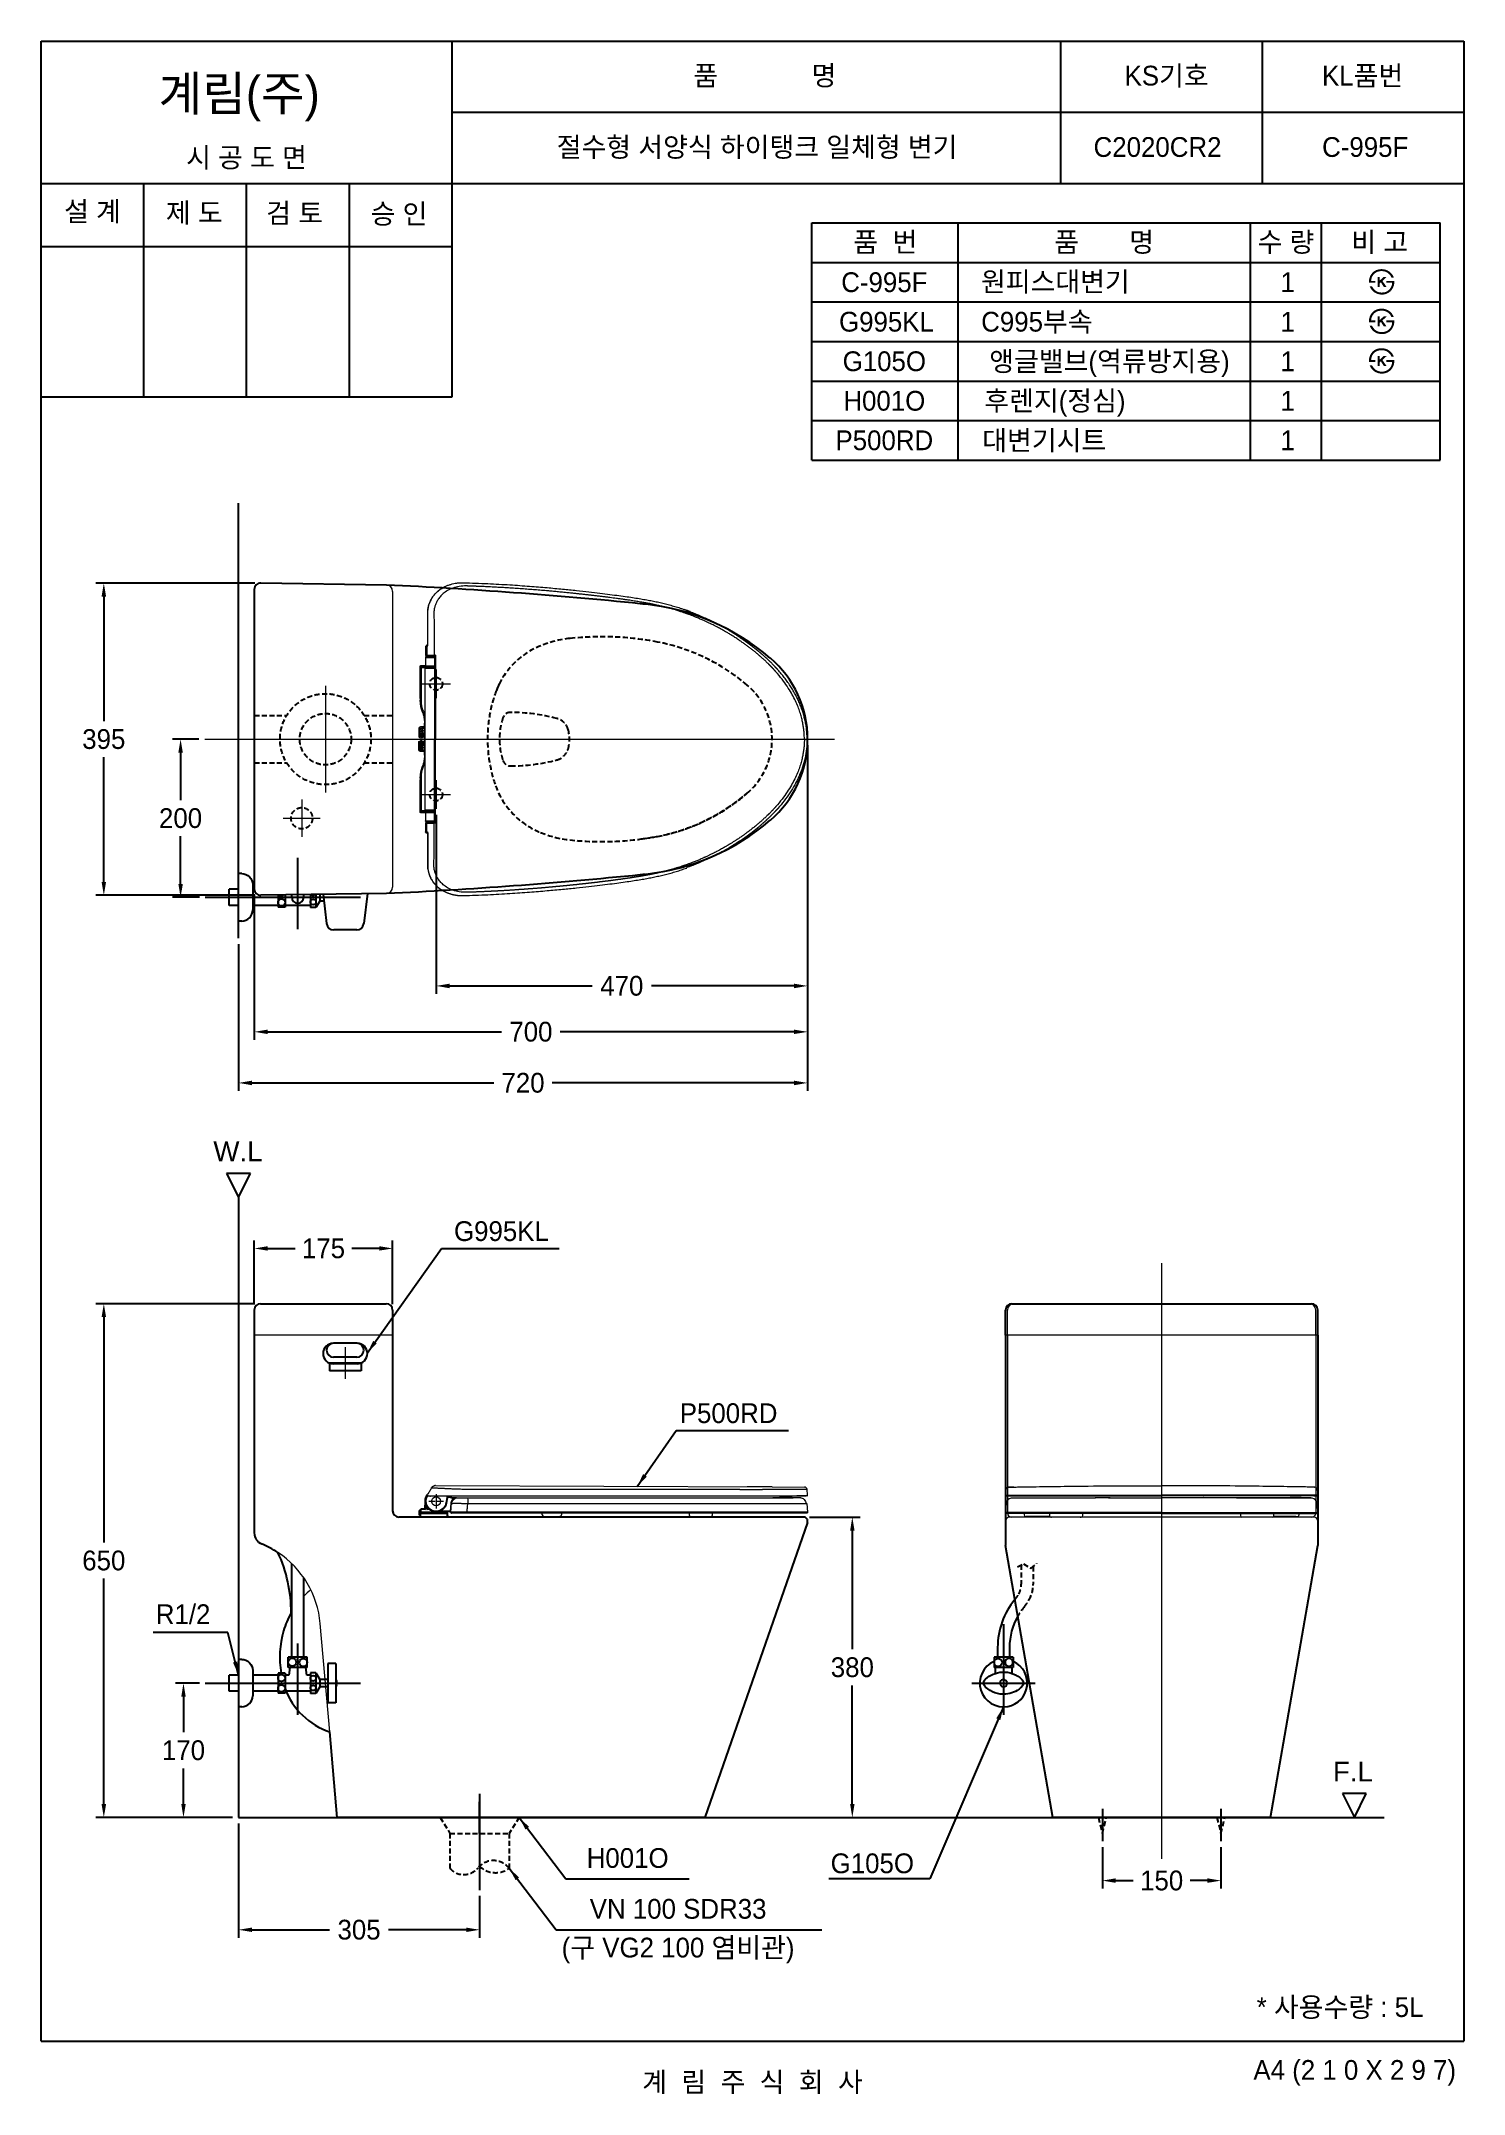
# Model space of a CAD drawing. Header units: millimetres. Extents: x 4840 to 6640, y -3623 to -1026.
import ezdxf
from ezdxf.enums import TextEntityAlignment as Align
from ezdxf.lldxf.tags import DXFTag

# ---------------------------------------------------------------- set-up
doc = ezdxf.new("R2010")
doc.units = ezdxf.units.MM
doc.linetypes.add('DASHED2', pattern=[9.525, 6.35, -3.175])
for name, color, linetype in [('TEXT', 7, 'Continuous'), ('내부선 및 부속', 4, 'Continuous'), ('도각라인', 255, 'Continuous'), ('외형선', 3, 'Continuous'), ('점선', 6, 'DASHED2'), ('중심선', 1, 'DASHED'), ('치수선', 7, 'Continuous')]:
    doc.layers.add(name, color=color, linetype=linetype)
doc.styles.add('____', font='')
doc.styles.add('타이틀', font='H2GTRM.TTF', dxfattribs={"height": 25})
doc.styles.get('____').set_extended_font_data('굴림')
tags = doc.linetypes.add('DASHDOT', pattern=[70, 31, -13, 13, -13]).pattern_tags.tags
tags[10:11] = [DXFTag(74, 4), DXFTag(75, 0), DXFTag(340, '0'), DXFTag(46, 0.0), DXFTag(50, 0.0), DXFTag(44, 0.0), DXFTag(45, 0.0)]
tags[8:9] = [DXFTag(74, 4), DXFTag(75, 0), DXFTag(340, '0'), DXFTag(46, 0.0), DXFTag(50, 0.0), DXFTag(44, 0.0), DXFTag(45, 0.0)]
tags[6:7] = [DXFTag(74, 4), DXFTag(75, 0), DXFTag(340, '0'), DXFTag(46, 0.0), DXFTag(50, 0.0), DXFTag(44, 0.0), DXFTag(45, 0.0)]
tags[4:5] = [DXFTag(74, 4), DXFTag(75, 0), DXFTag(340, '0'), DXFTag(46, 0.0), DXFTag(50, 0.0), DXFTag(44, 0.0), DXFTag(45, 0.0)]
tags = doc.linetypes.add('DASHED', pattern=[25.72, 12.86, -12.86]).pattern_tags.tags
tags[6:7] = [DXFTag(74, 4), DXFTag(75, 0), DXFTag(340, '0'), DXFTag(46, 0.0), DXFTag(50, 0.0), DXFTag(44, 0.0), DXFTag(45, 0.0)]
tags[4:5] = [DXFTag(74, 4), DXFTag(75, 0), DXFTag(340, '0'), DXFTag(46, 0.0), DXFTag(50, 0.0), DXFTag(44, 0.0), DXFTag(45, 0.0)]
doc.dimstyles.new('MSADIM', dxfattribs={"dimtxt": 33, "dimasz": 17, "dimexe": 10, "dimexo": 7.5, "dimgap": 10, "dimtad": 0, "dimtih": 1, "dimtoh": 1, "dimdec": 0, "dimzin": 1, "dimdsep": 46, "dimtxsty": '____', "dimcen": 11.25, "dimadec": 0, "dimazin": 0, "dimtfac": 1, "dimtdec": 0, "dimtix": 1, "dimtmove": 0, "dimatfit": 3, "dimfxl": 0, "dimtolj": 1, "dimtzin": 1, "dimarcsym": 0})

msp = doc.modelspace()

# ---------------------------------------------------------------- texts
at = {"layer": 'TEXT', "style": '타이틀'}
msp.add_text('계림(주)', height=44, dxfattribs=at).set_placement((4988.8, -1114.1))
for s, p in [('품             명', (5755.8, -1069.5)), ('KS기호', (6264, -1069.6)), ('KL품번', (6511.9, -1069.7)), ('시 공 도 면', (5100, -1173.2)), ('절수형 서양식 하이탱크 일체형 변기', (5745.9, -1159.9)), ('C2020CR2', (6252.5, -1159.9)), ('C-995F', (6515.2, -1159.9)), ('설 계', (4905.2, -1241.3)), ('제 도', (5033.9, -1243)), ('검 토', (5160.9, -1243.6)), ('승 인', (5292.9, -1244.4)), ('품  번', (5908.1, -1280.1)), ('품       명', (6184.9, -1280.1)), ('수 량', (6414.9, -1280.1)), ('비 고', (6533.7, -1280.1)), ('C-995F', (5906.9, -1330.9)), ('원피스대변기', (6123.2, -1330.2)), ('1', (6417.1, -1330.9)), ('G995KL', (5909.6, -1380.9)), ('C995부속', (6099.9, -1380.9)), ('1', (6417.1, -1381)), ('G105O', (5906.9, -1430.9)), ('앵글밸브(역류방지용)', (6191.7, -1430.9)), ('1', (6417.1, -1431)), ('H001O', (5906.9, -1480.9)), ('후렌지(정심)', (6122.7, -1480.9)), ('1', (6417.1, -1480.9)), ('P500RD', (5906.9, -1530.9)), ('대변기시트', (6109.2, -1531)), ('1', (6417.1, -1530.9)), ('P500RD', (5709.9, -2761.6)), ('* 사용수량 : 5L', (6483.4, -3512.9)), ('계  림  주  식  회  사', (5740.1, -3607.6))]:
    msp.add_text(s, height=25, dxfattribs=at).set_placement(p, align=Align.MIDDLE_CENTER)
msp.add_text('A4 (2 1 0 X 2 9 7)', height=25, dxfattribs=at).set_placement((6630.1, -3592.4), align=Align.MIDDLE_RIGHT)
at = {"layer": 'TEXT', "char_height": 25, "attachment_point": 1, "line_spacing_factor": 0.963855, "style": '타이틀'}
for s, insert, width in [('\\fArial;W.L', (5058.1, -2417.9), 248.993), ('\\A1;G995KL', (5362.5, -2518.8), 248.993), ('\\fArial;F.L', (6474.4, -3202.5), 248.993), ('\\A1; H001O', (5521.3, -3311.8), 248.993), ('\\A1; G105O', (5829.9, -3318.5), 248.993), ('\\A1;VN 100 SDR33', (5534.2, -3376.1), 379.657), ('\\A1;(구 VG2 100 염비관)', (5498.7, -3425.1), 379.657)]:
    msp.add_mtext(s, dxfattribs=dict(at, insert=insert, width=width))
at = {"layer": '치수선', "linetype": 'Continuous', "insert": (4985.3, -3003.4), "char_height": 25, "width": 248.993, "attachment_point": 1, "line_spacing_factor": 0.963855, "style": '타이틀'}
msp.add_mtext('\\A1;R1/2', dxfattribs=at)

# ---------------------------------------------------------------- blocks, each defined once
blk = doc.blocks.new('*D3')
at = {"layer": '치수선', "color": 0, "linetype": 'Continuous', "lineweight": -2}
for p, q in [((5812.4, -2893.1), (5876.4, -2893.1)), ((5866.4, -2910.1), (5866.4, -3060.3)), ((5866.4, -3256.1), (5866.4, -3105.9)), ((5687.4, -3273.1), (5876.4, -3273.1))]:
    blk.add_line(p, q, dxfattribs=at)
at = {"layer": '치수선', "color": 0, "linetype": 'Continuous'}
for points in [[(5863.6, -2910.1), (5869.2, -2910.1), (5866.4, -2893.1)], [(5863.6, -3256.1), (5869.2, -3256.1), (5866.4, -3273.1)]]:
    blk.add_solid(points, dxfattribs=at)
at = {"layer": '치수선', "color": 0, "linetype": 'Continuous', "insert": (5866.4, -3083.1), "char_height": 25, "attachment_point": 5, "style": '____'}
blk.add_mtext('\\A1;380', dxfattribs=at)
blk = doc.blocks.new('*U4')
at = {"layer": '내부선 및 부속', "color": 0, "lineweight": 18}
for p, q in [((-9.15, 0), (-1.13, 0)), ((0, 1.13), (0, 9.15)), ((1.13, 0), (9.15, 0)), ((0, -9.15), (0, -1.13))]:
    blk.add_line(p, q, dxfattribs=at)
at = {"layer": '내부선 및 부속', "color": 0, "linetype": 'Continuous', "lineweight": 18}
for p, q in [((-0.565, 0), (0.565, 0)), ((0, -0.565), (0, 0.565))]:
    blk.add_line(p, q, dxfattribs=at)
blk = doc.blocks.new('*D5')
at = {"layer": '치수선', "color": 0, "linetype": 'Continuous', "lineweight": -2}
for p, q in [((5089.9, -3280.6), (5089.9, -3425.1)), ((5394.9, -3372.3), (5394.9, -3425.1)), ((5106.9, -3415.1), (5205, -3415.1)), ((5377.9, -3415.1), (5279.7, -3415.1))]:
    blk.add_line(p, q, dxfattribs=at)
at = {"layer": '치수선', "color": 0, "linetype": 'Continuous'}
for points in [[(5106.9, -3412.3), (5106.9, -3417.9), (5089.9, -3415.1)], [(5377.9, -3412.3), (5377.9, -3417.9), (5394.9, -3415.1)]]:
    blk.add_solid(points, dxfattribs=at)
at = {"layer": '치수선', "color": 0, "linetype": 'Continuous', "insert": (5242.4, -3415.1), "char_height": 25, "attachment_point": 5, "style": '____'}
blk.add_mtext('\\A1;305', dxfattribs=at)
blk = doc.blocks.new('*D6')
at = {"layer": '치수선', "color": 0, "linetype": 'Continuous', "lineweight": -2}
for p, q in [((5040.4, -3103.1), (5010.3, -3103.1)), ((5020.3, -3120.1), (5020.3, -3165.2)), ((5020.3, -3256.1), (5020.3, -3210.9)), ((5082.4, -3273.1), (5010.3, -3273.1))]:
    blk.add_line(p, q, dxfattribs=at)
at = {"layer": '치수선', "color": 0, "linetype": 'Continuous'}
for points in [[(5017.5, -3120.1), (5023.1, -3120.1), (5020.3, -3103.1)], [(5017.5, -3256.1), (5023.1, -3256.1), (5020.3, -3273.1)]]:
    blk.add_solid(points, dxfattribs=at)
at = {"layer": '치수선', "color": 0, "linetype": 'Continuous', "insert": (5020.3, -3188.1), "char_height": 25, "attachment_point": 5, "style": '____'}
blk.add_mtext('\\A1;170', dxfattribs=at)
blk = doc.blocks.new('*D7')
at = {"layer": '치수선', "color": 0, "linetype": 'Continuous', "lineweight": -2}
for p, q in [((5039.8, -1909), (5006.6, -1909)), ((5016.6, -1926), (5016.6, -1986.2)), ((5016.6, -2092), (5016.6, -2031.8)), ((5040.4, -2109), (5006.6, -2109))]:
    blk.add_line(p, q, dxfattribs=at)
at = {"layer": '치수선', "color": 0, "linetype": 'Continuous'}
for points in [[(5013.8, -1926), (5019.5, -1926), (5016.6, -1909)], [(5013.8, -2092), (5019.5, -2092), (5016.6, -2109)]]:
    blk.add_solid(points, dxfattribs=at)
at = {"layer": '치수선', "color": 0, "linetype": 'Continuous', "insert": (5016.6, -2009), "char_height": 25, "attachment_point": 5, "style": '____'}
blk.add_mtext('\\A1;200', dxfattribs=at)
blk = doc.blocks.new('*D8')
at = {"layer": '치수선', "color": 0, "linetype": 'Continuous', "lineweight": -2}
for p, q in [((5110.5, -1711.5), (4909.5, -1711.5)), ((4919.5, -1728.5), (4919.5, -1886.2)), ((4919.5, -2089.5), (4919.5, -1931.8)), ((5110.4, -2106.5), (4909.5, -2106.5))]:
    blk.add_line(p, q, dxfattribs=at)
at = {"layer": '치수선', "color": 0, "linetype": 'Continuous'}
for points in [[(4916.7, -1728.5), (4922.4, -1728.5), (4919.5, -1711.5)], [(4916.7, -2089.5), (4922.4, -2089.5), (4919.5, -2106.5)]]:
    blk.add_solid(points, dxfattribs=at)
at = {"layer": '치수선', "color": 0, "linetype": 'Continuous', "insert": (4919.5, -1909), "char_height": 25, "attachment_point": 5, "style": '____'}
blk.add_mtext('\\A1;395', dxfattribs=at)
blk = doc.blocks.new('*D9')
at = {"layer": '치수선', "color": 0, "linetype": 'Continuous', "lineweight": -2}
for p, q in [((5809.8, -1916.5), (5809.8, -2231.1)), ((5339.9, -2004.5), (5339.9, -2231.1)), ((5356.9, -2221.1), (5537.1, -2221.1)), ((5792.8, -2221.1), (5612.5, -2221.1))]:
    blk.add_line(p, q, dxfattribs=at)
at = {"layer": '치수선', "color": 0, "linetype": 'Continuous'}
for points in [[(5356.9, -2218.3), (5356.9, -2224), (5339.9, -2221.1)], [(5792.8, -2218.3), (5792.8, -2224), (5809.8, -2221.1)]]:
    blk.add_solid(points, dxfattribs=at)
at = {"layer": '치수선', "color": 0, "linetype": 'Continuous', "insert": (5574.8, -2221.1), "char_height": 25, "attachment_point": 5, "style": '____'}
blk.add_mtext('\\A1;470', dxfattribs=at)
blk = doc.blocks.new('*D10')
at = {"layer": '치수선', "color": 0, "linetype": 'Continuous', "lineweight": -2}
for p, q in [((5109.9, -2106), (5109.9, -2289.2)), ((5809.8, -2228.6), (5809.8, -2289.2)), ((5126.9, -2279.2), (5422.7, -2279.2)), ((5792.8, -2279.2), (5496.9, -2279.2))]:
    blk.add_line(p, q, dxfattribs=at)
at = {"layer": '치수선', "color": 0, "linetype": 'Continuous'}
for points in [[(5126.9, -2276.4), (5126.9, -2282), (5109.9, -2279.2)], [(5792.8, -2276.4), (5792.8, -2282), (5809.8, -2279.2)]]:
    blk.add_solid(points, dxfattribs=at)
at = {"layer": '치수선', "color": 0, "linetype": 'Continuous', "insert": (5459.8, -2279.2), "char_height": 25, "attachment_point": 5, "style": '____'}
blk.add_mtext('\\A1;700', dxfattribs=at)
blk = doc.blocks.new('*D11')
at = {"layer": '치수선', "color": 0, "linetype": 'Continuous', "lineweight": -2}
for p, q in [((5089.9, -2168.3), (5089.9, -2353.8)), ((5809.8, -2286.7), (5809.8, -2353.8)), ((5106.9, -2343.8), (5412.7, -2343.8)), ((5792.8, -2343.8), (5486.9, -2343.8))]:
    blk.add_line(p, q, dxfattribs=at)
at = {"layer": '치수선', "color": 0, "linetype": 'Continuous'}
for points in [[(5106.9, -2341), (5106.9, -2346.7), (5089.9, -2343.8)], [(5792.8, -2341), (5792.8, -2346.7), (5809.8, -2343.8)]]:
    blk.add_solid(points, dxfattribs=at)
at = {"layer": '치수선', "color": 0, "linetype": 'Continuous', "insert": (5449.8, -2343.8), "char_height": 25, "attachment_point": 5, "style": '____'}
blk.add_mtext('\\A1;720', dxfattribs=at)
blk = doc.blocks.new('*D12')
at = {"layer": '치수선', "color": 0, "linetype": 'Continuous', "lineweight": -2}
for p, q in [((5109.9, -2623.6), (5109.9, -2543.2)), ((5284.9, -2623.6), (5284.9, -2543.2)), ((5126.9, -2553.2), (5161.4, -2553.2)), ((5267.9, -2553.2), (5233.3, -2553.2))]:
    blk.add_line(p, q, dxfattribs=at)
at = {"layer": '치수선', "color": 0, "linetype": 'Continuous'}
for points in [[(5126.9, -2550.4), (5126.9, -2556), (5109.9, -2553.2)], [(5267.9, -2550.4), (5267.9, -2556), (5284.9, -2553.2)]]:
    blk.add_solid(points, dxfattribs=at)
at = {"layer": '치수선', "color": 0, "linetype": 'Continuous', "insert": (5197.4, -2553.2), "char_height": 25, "attachment_point": 5, "style": '____'}
blk.add_mtext('\\A1;175', dxfattribs=at)
blk = doc.blocks.new('*D13')
at = {"layer": '치수선', "color": 0, "linetype": 'Continuous', "lineweight": -2}
for p, q in [((5110.4, -2623.1), (4909.5, -2623.1)), ((4919.5, -2640.1), (4919.5, -2925.3)), ((4919.5, -3256.1), (4919.5, -2970.9)), ((5082.4, -3273.1), (4909.5, -3273.1))]:
    blk.add_line(p, q, dxfattribs=at)
at = {"layer": '치수선', "color": 0, "linetype": 'Continuous'}
for points in [[(4916.7, -2640.1), (4922.4, -2640.1), (4919.5, -2623.1)], [(4916.7, -3256.1), (4922.4, -3256.1), (4919.5, -3273.1)]]:
    blk.add_solid(points, dxfattribs=at)
at = {"layer": '치수선', "color": 0, "linetype": 'Continuous', "insert": (4919.5, -2948.1), "char_height": 25, "attachment_point": 5, "style": '____'}
blk.add_mtext('\\A1;650', dxfattribs=at)
blk = doc.blocks.new('*D14')
at = {"layer": '치수선', "color": 0, "linetype": 'Continuous', "lineweight": -2}
for p, q in [((6182.7, -3310.6), (6182.7, -3362.9)), ((6332.7, -3310.6), (6332.7, -3362.9)), ((6199.7, -3352.9), (6221.8, -3352.9)), ((6315.7, -3352.9), (6293.6, -3352.9))]:
    blk.add_line(p, q, dxfattribs=at)
at = {"layer": '치수선', "color": 0, "linetype": 'Continuous'}
for points in [[(6199.7, -3350), (6199.7, -3355.7), (6182.7, -3352.9)], [(6315.7, -3350), (6315.7, -3355.7), (6332.7, -3352.9)]]:
    blk.add_solid(points, dxfattribs=at)
at = {"layer": '치수선', "color": 0, "linetype": 'Continuous', "insert": (6257.7, -3352.9), "char_height": 25, "attachment_point": 5, "style": '____'}
blk.add_mtext('\\A1;150', dxfattribs=at)

# ---------------------------------------------------------------- dimensions: what is measured, and where the dimension line sits
at = {"layer": '치수선', "linetype": 'Continuous'}
for base, p1, p2, picture, middle in [((4919.5, -2106.5), (5118, -1711.5), (5117.9, -2106.5), '*D8', (4919.5, -1909)), ((5016.6, -2109), (5047.3, -1909), (5047.9, -2109), '*D7', (5016.6, -2009)), ((4919.5, -2623.1), (5089.9, -3273.1), (5117.9, -2623.1), '*D13', (4919.5, -2948.1)), ((5866.4, -2893.1), (5679.9, -3273.1), (5804.9, -2893.1), '*D3', (5866.4, -3083.1)), ((5020.3, -3273.1), (5047.9, -3103.1), (5089.9, -3273.1), '*D6', (5020.3, -3188.1))]:
    dim = msp.add_linear_dim(base=base, p1=p1, p2=p2, angle=90, dimstyle='MSADIM', override={"dimtxt": 25}, dxfattribs=at)
    dim.commit()
    dim.dimension.update_dxf_attribs({"geometry": picture, "text_midpoint": middle})
for base, p1, p2, picture, middle in [((5339.9, -2221.1), (5809.8, -1909), (5339.9, -1997), '*D9', (5574.8, -2221.1)), ((5109.9, -2279.2), (5809.8, -2221.1), (5109.9, -2098.5), '*D10', (5459.8, -2279.2)), ((5089.9, -2343.8), (5809.8, -2279.2), (5089.9, -2160.8), '*D11', (5449.8, -2343.8)), ((5284.9, -2553.2), (5109.9, -2631.1), (5284.9, -2631.1), '*D12', (5197.4, -2553.2)), ((5394.9, -3415.1), (5089.9, -3273.1), (5394.9, -3364.8), '*D5', (5242.4, -3415.1)), ((6332.7, -3352.9), (6182.7, -3303.1), (6332.7, -3303.1), '*D14', (6257.7, -3352.9))]:
    dim = msp.add_linear_dim(base=base, p1=p1, p2=p2, dimstyle='MSADIM', override={"dimtxt": 25}, dxfattribs=at)
    dim.commit()
    dim.dimension.update_dxf_attribs({"geometry": picture, "text_midpoint": middle})

# ---------------------------------------------------------------- hatches: boundary and pattern name
at = {"layer": 'TEXT'}
for points in [[(6520, -1331.7), (6520, -1331.3), (6519.9, -1330.9), (6519.9, -1330.5), (6519.9, -1330.1), (6520, -1329.7), (6520, -1329.3), (6520, -1328.9), (6520.1, -1328.5), (6520.1, -1328.1), (6520.2, -1327.7), (6520.2, -1327.3), (6520.3, -1326.9), (6520.4, -1326.5), (6520.5, -1326.1), (6520.6, -1325.7), (6520.7, -1325.4), (6520.8, -1325), (6520.9, -1324.6), (6521.1, -1324.2), (6521.2, -1323.8), (6521.4, -1323.5), (6521.5, -1323.1), (6521.7, -1322.8), (6521.9, -1322.4), (6522.1, -1322.1), (6522.3, -1321.7), (6522.5, -1321.4), (6522.7, -1321.1), (6522.9, -1320.8), (6523.1, -1320.5), (6523.4, -1320.2), (6523.9, -1319.6), (6524.1, -1319.2), (6524.4, -1319), (6524.7, -1318.7), (6525, -1318.4), (6525.3, -1318.1), (6525.6, -1317.9), (6525.9, -1317.6), (6526.2, -1317.4), (6526.5, -1317.1), (6526.9, -1316.9), (6527.2, -1316.7), (6527.6, -1316.5), (6527.9, -1316.3), (6528.3, -1316.1), (6528.6, -1315.9), (6529, -1315.7), (6529.4, -1315.6), (6529.9, -1315.4), (6530.3, -1315.3), (6530.7, -1315.1), (6531.1, -1315), (6531.6, -1314.9), (6532, -1314.8), (6532.5, -1314.7), (6532.9, -1314.6), (6533.4, -1314.6), (6533.9, -1314.5), (6534.3, -1314.5), (6534.8, -1314.4), (6535.3, -1314.4), (6535.8, -1314.4), (6536.6, -1314.4), (6536.9, -1314.4), (6537.3, -1314.5), (6537.7, -1314.5), (6538, -1314.5), (6538.4, -1314.6), (6538.8, -1314.6), (6539.1, -1314.7), (6539.5, -1314.8), (6539.8, -1314.8), (6540.2, -1314.9), (6540.5, -1315), (6540.8, -1315.1), (6541.2, -1315.2), (6541.5, -1315.3), (6541.8, -1315.4), (6542.1, -1315.5), (6542.4, -1315.6), (6542.7, -1315.8), (6543, -1315.9), (6543.4, -1316), (6543.7, -1316.2), (6543.9, -1316.3), (6544.2, -1316.5), (6544.5, -1316.7), (6544.8, -1316.8), (6545.1, -1317), (6545.4, -1317.2), (6545.6, -1317.4), (6545.9, -1317.6), (6546.2, -1317.8), (6546.6, -1318.1), (6547, -1318.5), (6547.4, -1318.9), (6547.8, -1319.3), (6548.1, -1319.7), (6548.5, -1320.1), (6548.9, -1320.5), (6549.2, -1320.9), (6549.5, -1321.4), (6549.8, -1321.9), (6550.1, -1322.3), (6550.4, -1322.8), (6550.7, -1323.3), (6550.9, -1323.9), (6551.2, -1324.4), (6551.4, -1325), (6551.4, -1325), (6548.3, -1325), (6548.3, -1325), (6548.2, -1324.8), (6548.2, -1324.6), (6548.1, -1324.4), (6548, -1324.3), (6547.9, -1324.1), (6547.9, -1323.9), (6547.8, -1323.7), (6547.7, -1323.6), (6547.6, -1323.4), (6547.5, -1323.2), (6547.4, -1323.1), (6547.3, -1322.9), (6547.2, -1322.7), (6547.1, -1322.6), (6547, -1322.4), (6546.9, -1322.3), (6546.7, -1322.1), (6546.6, -1321.9), (6546.3, -1321.6), (6546.1, -1321.3), (6545.8, -1321), (6545.4, -1320.7), (6545.1, -1320.4), (6544.8, -1320.1), (6544.4, -1319.8), (6544.2, -1319.6), (6544, -1319.4), (6543.7, -1319.3), (6543.5, -1319.1), (6543.2, -1318.9), (6543, -1318.8), (6542.8, -1318.7), (6542.5, -1318.5), (6542.3, -1318.4), (6542, -1318.3), (6541.8, -1318.1), (6541.5, -1318), (6541.3, -1317.9), (6541, -1317.8), (6540.8, -1317.7), (6540.5, -1317.6), (6540.2, -1317.5), (6540, -1317.4), (6539.7, -1317.4), (6539.4, -1317.3), (6539.2, -1317.2), (6538.9, -1317.2), (6538.6, -1317.1), (6538.4, -1317.1), (6538.1, -1317), (6537.8, -1317), (6537.5, -1317), (6537.2, -1316.9), (6536.9, -1316.9), (6536.7, -1316.9), (6536.4, -1316.9), (6536.1, -1316.9), (6535.7, -1316.9), (6535.4, -1316.9), (6535.1, -1316.9), (6534.7, -1316.9), (6534.4, -1317), (6534.1, -1317), (6533.7, -1317), (6533.4, -1317.1), (6533.1, -1317.2), (6532.8, -1317.2), (6532.5, -1317.3), (6532.2, -1317.4), (6531.9, -1317.4), (6531.6, -1317.5), (6531.3, -1317.6), (6531, -1317.7), (6530.7, -1317.8), (6530.4, -1317.9), (6530.1, -1318.1), (6529.8, -1318.2), (6529.6, -1318.3), (6529.3, -1318.5), (6529, -1318.6), (6528.8, -1318.8), (6528.5, -1318.9), (6528.3, -1319.1), (6528, -1319.3), (6527.8, -1319.4), (6527.5, -1319.6), (6527.3, -1319.8), (6527, -1320), (6526.8, -1320.2), (6526.6, -1320.4), (6526.4, -1320.7), (6526.1, -1320.9), (6525.9, -1321.1), (6525.7, -1321.4), (6525.5, -1321.6), (6525.3, -1321.8), (6525.1, -1322.1), (6525, -1322.3), (6524.8, -1322.6), (6524.6, -1322.9), (6524.5, -1323.1), (6524.3, -1323.4), (6524.2, -1323.7), (6524, -1324), (6523.9, -1324.2), (6523.8, -1324.5), (6523.7, -1324.8), (6523.5, -1325.1), (6523.4, -1325.4), (6523.3, -1325.7), (6523.2, -1326), (6523.2, -1326.3), (6523.1, -1326.7), (6523, -1327), (6523, -1327.3), (6522.9, -1327.6), (6522.9, -1328), (6522.8, -1328.3), (6522.8, -1328.6), (6522.7, -1329), (6522.7, -1329.3), (6522.7, -1329.3), (6527.9, -1329.3), (6527.9, -1329.3), (6527.9, -1329.3), (6527.9, -1331.7), (6527.9, -1331.7), (6527.9, -1331.7), (6520, -1331.7)], [(6533.7, -1328.7), (6538.5, -1324.3), (6542.4, -1324.3), (6537, -1329.3), (6542.1, -1336.8), (6538.7, -1336.8), (6535.1, -1331.1), (6533.7, -1332.3), (6533.7, -1336.8), (6530.8, -1336.8), (6530.8, -1324.2), (6533.7, -1324.2)], [(6552.1, -1329.3), (6552.1, -1329.8), (6552.1, -1330.2), (6552.1, -1330.7), (6552.1, -1331.1), (6552.1, -1331.5), (6552, -1331.9), (6552, -1332.4), (6551.9, -1332.8), (6551.8, -1333.2), (6551.8, -1333.6), (6551.7, -1334), (6551.6, -1334.5), (6551.5, -1334.9), (6551.4, -1335.3), (6551.2, -1335.7), (6551.1, -1336.1), (6550.9, -1336.5), (6550.8, -1336.8), (6550.6, -1337.2), (6550.5, -1337.6), (6550.3, -1337.9), (6550.1, -1338.3), (6549.9, -1338.7), (6549.7, -1339), (6549.5, -1339.3), (6549.3, -1339.7), (6549.1, -1340), (6548.9, -1340.3), (6548.7, -1340.6), (6548.4, -1341), (6548.2, -1341.3), (6547.9, -1341.6), (6547.6, -1341.8), (6547.4, -1342.1), (6547.1, -1342.4), (6546.8, -1342.7), (6546.5, -1342.9), (6546.2, -1343.2), (6545.9, -1343.4), (6545.6, -1343.7), (6545.3, -1343.9), (6545, -1344.1), (6544.6, -1344.3), (6544.3, -1344.5), (6544, -1344.7), (6543.6, -1344.9), (6543.3, -1345), (6542.9, -1345.2), (6542.5, -1345.4), (6542.2, -1345.5), (6541.8, -1345.7), (6541.4, -1345.8), (6541, -1345.9), (6540.7, -1346), (6540.3, -1346.1), (6539.9, -1346.2), (6539.5, -1346.3), (6539.1, -1346.4), (6538.7, -1346.4), (6538.3, -1346.5), (6537.9, -1346.5), (6537.5, -1346.5), (6537.1, -1346.6), (6536.7, -1346.6), (6536, -1346.6), (6535.4, -1346.5), (6534.7, -1346.5), (6534.1, -1346.4), (6533.5, -1346.3), (6533.2, -1346.3), (6532.9, -1346.2), (6532.6, -1346.2), (6532.3, -1346.1), (6532, -1346), (6531.7, -1345.9), (6531.4, -1345.9), (6531.1, -1345.8), (6530.8, -1345.7), (6530.5, -1345.6), (6530.2, -1345.5), (6529.9, -1345.4), (6529.7, -1345.2), (6529.4, -1345.1), (6529.1, -1345), (6528.8, -1344.9), (6528.6, -1344.7), (6528.3, -1344.6), (6528.1, -1344.5), (6527.8, -1344.3), (6527.5, -1344.2), (6527, -1343.8), (6526.7, -1343.6), (6526.5, -1343.5), (6526.2, -1343.3), (6526, -1343.1), (6525.7, -1342.9), (6525.5, -1342.7), (6525.3, -1342.5), (6525, -1342.3), (6524.8, -1342), (6524.6, -1341.8), (6524.4, -1341.6), (6524.1, -1341.4), (6523.9, -1341.1), (6523.7, -1340.9), (6523.5, -1340.6), (6523.3, -1340.4), (6523.1, -1340.1), (6522.9, -1339.9), (6522.8, -1339.6), (6522.6, -1339.3), (6522.4, -1339), (6522.2, -1338.8), (6522.1, -1338.5), (6521.9, -1338.2), (6521.7, -1337.9), (6521.6, -1337.6), (6521.4, -1337.3), (6521.1, -1336.6), (6520.9, -1336), (6520.9, -1336), (6523.8, -1336), (6523.8, -1336), (6524, -1336.4), (6524.3, -1336.8), (6524.5, -1337.2), (6524.8, -1337.6), (6525, -1338), (6525.3, -1338.4), (6525.5, -1338.7), (6525.8, -1339.1), (6526.1, -1339.4), (6526.3, -1339.7), (6526.6, -1340), (6526.9, -1340.3), (6527.2, -1340.6), (6527.5, -1340.9), (6527.8, -1341.2), (6528.1, -1341.4), (6528.3, -1341.6), (6528.5, -1341.7), (6528.8, -1341.9), (6529, -1342.1), (6529.3, -1342.2), (6529.5, -1342.4), (6529.7, -1342.5), (6530, -1342.6), (6530.2, -1342.7), (6530.5, -1342.9), (6530.7, -1343), (6531, -1343.1), (6531.2, -1343.2), (6531.5, -1343.3), (6531.8, -1343.4), (6532, -1343.4), (6532.3, -1343.5), (6532.6, -1343.6), (6532.9, -1343.7), (6533.1, -1343.7), (6533.4, -1343.8), (6533.7, -1343.8), (6534, -1343.9), (6534.3, -1343.9), (6534.6, -1343.9), (6534.9, -1343.9), (6535.2, -1344), (6535.5, -1344), (6535.8, -1344), (6536.1, -1344), (6536.4, -1344), (6537.3, -1343.9), (6537.5, -1343.9), (6537.8, -1343.9), (6538.1, -1343.9), (6538.3, -1343.9), (6538.6, -1343.8), (6538.9, -1343.8), (6539.1, -1343.7), (6539.4, -1343.7), (6539.6, -1343.6), (6539.9, -1343.6), (6540.2, -1343.5), (6540.4, -1343.4), (6540.7, -1343.3), (6540.9, -1343.2), (6541.2, -1343.2), (6541.4, -1343.1), (6541.7, -1342.9), (6541.9, -1342.8), (6542.1, -1342.7), (6542.4, -1342.6), (6542.6, -1342.5), (6542.9, -1342.4), (6543.1, -1342.2), (6543.3, -1342.1), (6543.6, -1341.9), (6543.8, -1341.8), (6544, -1341.6), (6544.2, -1341.4), (6544.5, -1341.3), (6544.7, -1341.1), (6544.9, -1340.9), (6545.2, -1340.7), (6545.4, -1340.4), (6545.7, -1340.2), (6545.9, -1340), (6546.1, -1339.7), (6546.3, -1339.5), (6546.5, -1339.2), (6546.7, -1339), (6546.9, -1338.7), (6547.1, -1338.5), (6547.3, -1338.2), (6547.5, -1337.9), (6547.6, -1337.6), (6547.8, -1337.3), (6547.9, -1337), (6548.1, -1336.7), (6548.2, -1336.4), (6548.3, -1336.1), (6548.5, -1335.8), (6548.6, -1335.5), (6548.7, -1335.2), (6548.8, -1334.9), (6548.9, -1334.5), (6548.9, -1334.2), (6549, -1333.9), (6549.1, -1333.5), (6549.2, -1333.2), (6549.2, -1332.8), (6549.3, -1332.4), (6549.3, -1332.1), (6549.3, -1331.7), (6549.3, -1331.7), (6541.9, -1331.7), (6541.9, -1331.7), (6541.9, -1331.7), (6541.9, -1329.3), (6541.9, -1329.3), (6541.9, -1329.3), (6552.1, -1329.3)], [(6520, -1381.7), (6520, -1381.3), (6519.9, -1380.9), (6519.9, -1380.5), (6519.9, -1380.1), (6520, -1379.7), (6520, -1379.3), (6520, -1378.9), (6520.1, -1378.5), (6520.1, -1378.1), (6520.2, -1377.7), (6520.2, -1377.3), (6520.3, -1376.9), (6520.4, -1376.5), (6520.5, -1376.1), (6520.6, -1375.7), (6520.7, -1375.4), (6520.8, -1375), (6520.9, -1374.6), (6521.1, -1374.2), (6521.2, -1373.8), (6521.4, -1373.5), (6521.5, -1373.1), (6521.7, -1372.8), (6521.9, -1372.4), (6522.1, -1372.1), (6522.3, -1371.7), (6522.5, -1371.4), (6522.7, -1371.1), (6522.9, -1370.8), (6523.1, -1370.5), (6523.4, -1370.2), (6523.9, -1369.6), (6524.1, -1369.2), (6524.4, -1369), (6524.7, -1368.7), (6525, -1368.4), (6525.3, -1368.1), (6525.6, -1367.9), (6525.9, -1367.6), (6526.2, -1367.4), (6526.5, -1367.1), (6526.9, -1366.9), (6527.2, -1366.7), (6527.6, -1366.5), (6527.9, -1366.3), (6528.3, -1366.1), (6528.6, -1365.9), (6529, -1365.7), (6529.4, -1365.6), (6529.9, -1365.4), (6530.3, -1365.3), (6530.7, -1365.1), (6531.1, -1365), (6531.6, -1364.9), (6532, -1364.8), (6532.5, -1364.7), (6532.9, -1364.6), (6533.4, -1364.6), (6533.9, -1364.5), (6534.3, -1364.5), (6534.8, -1364.4), (6535.3, -1364.4), (6535.8, -1364.4), (6536.6, -1364.4), (6536.9, -1364.4), (6537.3, -1364.5), (6537.7, -1364.5), (6538, -1364.5), (6538.4, -1364.6), (6538.8, -1364.6), (6539.1, -1364.7), (6539.5, -1364.8), (6539.8, -1364.8), (6540.2, -1364.9), (6540.5, -1365), (6540.8, -1365.1), (6541.2, -1365.2), (6541.5, -1365.3), (6541.8, -1365.4), (6542.1, -1365.5), (6542.4, -1365.6), (6542.7, -1365.8), (6543, -1365.9), (6543.4, -1366), (6543.7, -1366.2), (6543.9, -1366.3), (6544.2, -1366.5), (6544.5, -1366.7), (6544.8, -1366.8), (6545.1, -1367), (6545.4, -1367.2), (6545.6, -1367.4), (6545.9, -1367.6), (6546.2, -1367.8), (6546.6, -1368.1), (6547, -1368.5), (6547.4, -1368.9), (6547.8, -1369.3), (6548.1, -1369.7), (6548.5, -1370.1), (6548.9, -1370.5), (6549.2, -1370.9), (6549.5, -1371.4), (6549.8, -1371.9), (6550.1, -1372.3), (6550.4, -1372.8), (6550.7, -1373.3), (6550.9, -1373.9), (6551.2, -1374.4), (6551.4, -1375), (6551.4, -1375), (6548.3, -1375), (6548.3, -1375), (6548.2, -1374.8), (6548.2, -1374.6), (6548.1, -1374.4), (6548, -1374.3), (6547.9, -1374.1), (6547.9, -1373.9), (6547.8, -1373.7), (6547.7, -1373.6), (6547.6, -1373.4), (6547.5, -1373.2), (6547.4, -1373.1), (6547.3, -1372.9), (6547.2, -1372.7), (6547.1, -1372.6), (6547, -1372.4), (6546.9, -1372.3), (6546.7, -1372.1), (6546.6, -1371.9), (6546.3, -1371.6), (6546.1, -1371.3), (6545.8, -1371), (6545.4, -1370.7), (6545.1, -1370.4), (6544.8, -1370.1), (6544.4, -1369.8), (6544.2, -1369.6), (6544, -1369.4), (6543.7, -1369.3), (6543.5, -1369.1), (6543.2, -1368.9), (6543, -1368.8), (6542.8, -1368.7), (6542.5, -1368.5), (6542.3, -1368.4), (6542, -1368.3), (6541.8, -1368.1), (6541.5, -1368), (6541.3, -1367.9), (6541, -1367.8), (6540.8, -1367.7), (6540.5, -1367.6), (6540.2, -1367.5), (6540, -1367.4), (6539.7, -1367.4), (6539.4, -1367.3), (6539.2, -1367.2), (6538.9, -1367.2), (6538.6, -1367.1), (6538.4, -1367.1), (6538.1, -1367), (6537.8, -1367), (6537.5, -1367), (6537.2, -1366.9), (6536.9, -1366.9), (6536.7, -1366.9), (6536.4, -1366.9), (6536.1, -1366.9), (6535.7, -1366.9), (6535.4, -1366.9), (6535.1, -1366.9), (6534.7, -1366.9), (6534.4, -1367), (6534.1, -1367), (6533.7, -1367), (6533.4, -1367.1), (6533.1, -1367.2), (6532.8, -1367.2), (6532.5, -1367.3), (6532.2, -1367.4), (6531.9, -1367.4), (6531.6, -1367.5), (6531.3, -1367.6), (6531, -1367.7), (6530.7, -1367.8), (6530.4, -1367.9), (6530.1, -1368.1), (6529.8, -1368.2), (6529.6, -1368.3), (6529.3, -1368.5), (6529, -1368.6), (6528.8, -1368.8), (6528.5, -1368.9), (6528.3, -1369.1), (6528, -1369.3), (6527.8, -1369.4), (6527.5, -1369.6), (6527.3, -1369.8), (6527, -1370), (6526.8, -1370.2), (6526.6, -1370.4), (6526.4, -1370.7), (6526.1, -1370.9), (6525.9, -1371.1), (6525.7, -1371.4), (6525.5, -1371.6), (6525.3, -1371.8), (6525.1, -1372.1), (6525, -1372.3), (6524.8, -1372.6), (6524.6, -1372.9), (6524.5, -1373.1), (6524.3, -1373.4), (6524.2, -1373.7), (6524, -1374), (6523.9, -1374.2), (6523.8, -1374.5), (6523.7, -1374.8), (6523.5, -1375.1), (6523.4, -1375.4), (6523.3, -1375.7), (6523.2, -1376), (6523.2, -1376.3), (6523.1, -1376.7), (6523, -1377), (6523, -1377.3), (6522.9, -1377.6), (6522.9, -1378), (6522.8, -1378.3), (6522.8, -1378.6), (6522.7, -1379), (6522.7, -1379.3), (6522.7, -1379.3), (6527.9, -1379.3), (6527.9, -1379.3), (6527.9, -1379.3), (6527.9, -1381.7), (6527.9, -1381.7), (6527.9, -1381.7), (6520, -1381.7)], [(6533.7, -1378.7), (6538.5, -1374.3), (6542.4, -1374.3), (6537, -1379.3), (6542.1, -1386.8), (6538.7, -1386.8), (6535.1, -1381.1), (6533.7, -1382.3), (6533.7, -1386.8), (6530.8, -1386.8), (6530.8, -1374.2), (6533.7, -1374.2)], [(6552.1, -1379.3), (6552.1, -1379.8), (6552.1, -1380.2), (6552.1, -1380.7), (6552.1, -1381.1), (6552.1, -1381.5), (6552, -1381.9), (6552, -1382.4), (6551.9, -1382.8), (6551.8, -1383.2), (6551.8, -1383.6), (6551.7, -1384), (6551.6, -1384.5), (6551.5, -1384.9), (6551.4, -1385.3), (6551.2, -1385.7), (6551.1, -1386.1), (6550.9, -1386.5), (6550.8, -1386.8), (6550.6, -1387.2), (6550.5, -1387.6), (6550.3, -1387.9), (6550.1, -1388.3), (6549.9, -1388.7), (6549.7, -1389), (6549.5, -1389.3), (6549.3, -1389.7), (6549.1, -1390), (6548.9, -1390.3), (6548.7, -1390.6), (6548.4, -1391), (6548.2, -1391.3), (6547.9, -1391.6), (6547.6, -1391.8), (6547.4, -1392.1), (6547.1, -1392.4), (6546.8, -1392.7), (6546.5, -1392.9), (6546.2, -1393.2), (6545.9, -1393.4), (6545.6, -1393.7), (6545.3, -1393.9), (6545, -1394.1), (6544.6, -1394.3), (6544.3, -1394.5), (6544, -1394.7), (6543.6, -1394.9), (6543.3, -1395), (6542.9, -1395.2), (6542.5, -1395.4), (6542.2, -1395.5), (6541.8, -1395.7), (6541.4, -1395.8), (6541, -1395.9), (6540.7, -1396), (6540.3, -1396.1), (6539.9, -1396.2), (6539.5, -1396.3), (6539.1, -1396.4), (6538.7, -1396.4), (6538.3, -1396.5), (6537.9, -1396.5), (6537.5, -1396.5), (6537.1, -1396.6), (6536.7, -1396.6), (6536, -1396.6), (6535.4, -1396.5), (6534.7, -1396.5), (6534.1, -1396.4), (6533.5, -1396.3), (6533.2, -1396.3), (6532.9, -1396.2), (6532.6, -1396.2), (6532.3, -1396.1), (6532, -1396), (6531.7, -1395.9), (6531.4, -1395.9), (6531.1, -1395.8), (6530.8, -1395.7), (6530.5, -1395.6), (6530.2, -1395.5), (6529.9, -1395.4), (6529.7, -1395.2), (6529.4, -1395.1), (6529.1, -1395), (6528.8, -1394.9), (6528.6, -1394.7), (6528.3, -1394.6), (6528.1, -1394.5), (6527.8, -1394.3), (6527.5, -1394.2), (6527, -1393.8), (6526.7, -1393.6), (6526.5, -1393.5), (6526.2, -1393.3), (6526, -1393.1), (6525.7, -1392.9), (6525.5, -1392.7), (6525.3, -1392.5), (6525, -1392.3), (6524.8, -1392), (6524.6, -1391.8), (6524.4, -1391.6), (6524.1, -1391.4), (6523.9, -1391.1), (6523.7, -1390.9), (6523.5, -1390.6), (6523.3, -1390.4), (6523.1, -1390.1), (6522.9, -1389.9), (6522.8, -1389.6), (6522.6, -1389.3), (6522.4, -1389), (6522.2, -1388.8), (6522.1, -1388.5), (6521.9, -1388.2), (6521.7, -1387.9), (6521.6, -1387.6), (6521.4, -1387.3), (6521.1, -1386.6), (6520.9, -1386), (6520.9, -1386), (6523.8, -1386), (6523.8, -1386), (6524, -1386.4), (6524.3, -1386.8), (6524.5, -1387.2), (6524.8, -1387.6), (6525, -1388), (6525.3, -1388.4), (6525.5, -1388.7), (6525.8, -1389.1), (6526.1, -1389.4), (6526.3, -1389.7), (6526.6, -1390), (6526.9, -1390.3), (6527.2, -1390.6), (6527.5, -1390.9), (6527.8, -1391.2), (6528.1, -1391.4), (6528.3, -1391.6), (6528.5, -1391.7), (6528.8, -1391.9), (6529, -1392.1), (6529.3, -1392.2), (6529.5, -1392.4), (6529.7, -1392.5), (6530, -1392.6), (6530.2, -1392.7), (6530.5, -1392.9), (6530.7, -1393), (6531, -1393.1), (6531.2, -1393.2), (6531.5, -1393.3), (6531.8, -1393.4), (6532, -1393.4), (6532.3, -1393.5), (6532.6, -1393.6), (6532.9, -1393.7), (6533.1, -1393.7), (6533.4, -1393.8), (6533.7, -1393.8), (6534, -1393.9), (6534.3, -1393.9), (6534.6, -1393.9), (6534.9, -1393.9), (6535.2, -1394), (6535.5, -1394), (6535.8, -1394), (6536.1, -1394), (6536.4, -1394), (6537.3, -1393.9), (6537.5, -1393.9), (6537.8, -1393.9), (6538.1, -1393.9), (6538.3, -1393.9), (6538.6, -1393.8), (6538.9, -1393.8), (6539.1, -1393.7), (6539.4, -1393.7), (6539.6, -1393.6), (6539.9, -1393.6), (6540.2, -1393.5), (6540.4, -1393.4), (6540.7, -1393.3), (6540.9, -1393.2), (6541.2, -1393.2), (6541.4, -1393.1), (6541.7, -1392.9), (6541.9, -1392.8), (6542.1, -1392.7), (6542.4, -1392.6), (6542.6, -1392.5), (6542.9, -1392.4), (6543.1, -1392.2), (6543.3, -1392.1), (6543.6, -1391.9), (6543.8, -1391.8), (6544, -1391.6), (6544.2, -1391.4), (6544.5, -1391.3), (6544.7, -1391.1), (6544.9, -1390.9), (6545.2, -1390.7), (6545.4, -1390.4), (6545.7, -1390.2), (6545.9, -1390), (6546.1, -1389.7), (6546.3, -1389.5), (6546.5, -1389.2), (6546.7, -1389), (6546.9, -1388.7), (6547.1, -1388.5), (6547.3, -1388.2), (6547.5, -1387.9), (6547.6, -1387.6), (6547.8, -1387.3), (6547.9, -1387), (6548.1, -1386.7), (6548.2, -1386.4), (6548.3, -1386.1), (6548.5, -1385.8), (6548.6, -1385.5), (6548.7, -1385.2), (6548.8, -1384.9), (6548.9, -1384.5), (6548.9, -1384.2), (6549, -1383.9), (6549.1, -1383.5), (6549.2, -1383.2), (6549.2, -1382.8), (6549.3, -1382.4), (6549.3, -1382.1), (6549.3, -1381.7), (6549.3, -1381.7), (6541.9, -1381.7), (6541.9, -1381.7), (6541.9, -1381.7), (6541.9, -1379.3), (6541.9, -1379.3), (6541.9, -1379.3), (6552.1, -1379.3)], [(6520, -1431.7), (6520, -1431.3), (6519.9, -1430.9), (6519.9, -1430.5), (6519.9, -1430.1), (6520, -1429.7), (6520, -1429.3), (6520, -1428.9), (6520.1, -1428.5), (6520.1, -1428.1), (6520.2, -1427.7), (6520.2, -1427.3), (6520.3, -1426.9), (6520.4, -1426.5), (6520.5, -1426.1), (6520.6, -1425.7), (6520.7, -1425.4), (6520.8, -1425), (6520.9, -1424.6), (6521.1, -1424.2), (6521.2, -1423.8), (6521.4, -1423.5), (6521.5, -1423.1), (6521.7, -1422.8), (6521.9, -1422.4), (6522.1, -1422.1), (6522.3, -1421.7), (6522.5, -1421.4), (6522.7, -1421.1), (6522.9, -1420.8), (6523.1, -1420.5), (6523.4, -1420.2), (6523.9, -1419.6), (6524.1, -1419.2), (6524.4, -1419), (6524.7, -1418.7), (6525, -1418.4), (6525.3, -1418.1), (6525.6, -1417.9), (6525.9, -1417.6), (6526.2, -1417.4), (6526.5, -1417.1), (6526.9, -1416.9), (6527.2, -1416.7), (6527.6, -1416.5), (6527.9, -1416.3), (6528.3, -1416.1), (6528.6, -1415.9), (6529, -1415.7), (6529.4, -1415.6), (6529.9, -1415.4), (6530.3, -1415.3), (6530.7, -1415.1), (6531.1, -1415), (6531.6, -1414.9), (6532, -1414.8), (6532.5, -1414.7), (6532.9, -1414.6), (6533.4, -1414.6), (6533.9, -1414.5), (6534.3, -1414.5), (6534.8, -1414.4), (6535.3, -1414.4), (6535.8, -1414.4), (6536.6, -1414.4), (6536.9, -1414.4), (6537.3, -1414.5), (6537.7, -1414.5), (6538, -1414.5), (6538.4, -1414.6), (6538.8, -1414.6), (6539.1, -1414.7), (6539.5, -1414.8), (6539.8, -1414.8), (6540.2, -1414.9), (6540.5, -1415), (6540.8, -1415.1), (6541.2, -1415.2), (6541.5, -1415.3), (6541.8, -1415.4), (6542.1, -1415.5), (6542.4, -1415.6), (6542.7, -1415.8), (6543, -1415.9), (6543.4, -1416), (6543.7, -1416.2), (6543.9, -1416.3), (6544.2, -1416.5), (6544.5, -1416.7), (6544.8, -1416.8), (6545.1, -1417), (6545.4, -1417.2), (6545.6, -1417.4), (6545.9, -1417.6), (6546.2, -1417.8), (6546.6, -1418.1), (6547, -1418.5), (6547.4, -1418.9), (6547.8, -1419.3), (6548.1, -1419.7), (6548.5, -1420.1), (6548.9, -1420.5), (6549.2, -1420.9), (6549.5, -1421.4), (6549.8, -1421.9), (6550.1, -1422.3), (6550.4, -1422.8), (6550.7, -1423.3), (6550.9, -1423.9), (6551.2, -1424.4), (6551.4, -1425), (6551.4, -1425), (6548.3, -1425), (6548.3, -1425), (6548.2, -1424.8), (6548.2, -1424.6), (6548.1, -1424.4), (6548, -1424.3), (6547.9, -1424.1), (6547.9, -1423.9), (6547.8, -1423.7), (6547.7, -1423.6), (6547.6, -1423.4), (6547.5, -1423.2), (6547.4, -1423.1), (6547.3, -1422.9), (6547.2, -1422.7), (6547.1, -1422.6), (6547, -1422.4), (6546.9, -1422.3), (6546.7, -1422.1), (6546.6, -1421.9), (6546.3, -1421.6), (6546.1, -1421.3), (6545.8, -1421), (6545.4, -1420.7), (6545.1, -1420.4), (6544.8, -1420.1), (6544.4, -1419.8), (6544.2, -1419.6), (6544, -1419.4), (6543.7, -1419.3), (6543.5, -1419.1), (6543.2, -1418.9), (6543, -1418.8), (6542.8, -1418.7), (6542.5, -1418.5), (6542.3, -1418.4), (6542, -1418.3), (6541.8, -1418.1), (6541.5, -1418), (6541.3, -1417.9), (6541, -1417.8), (6540.8, -1417.7), (6540.5, -1417.6), (6540.2, -1417.5), (6540, -1417.4), (6539.7, -1417.4), (6539.4, -1417.3), (6539.2, -1417.2), (6538.9, -1417.2), (6538.6, -1417.1), (6538.4, -1417.1), (6538.1, -1417), (6537.8, -1417), (6537.5, -1417), (6537.2, -1416.9), (6536.9, -1416.9), (6536.7, -1416.9), (6536.4, -1416.9), (6536.1, -1416.9), (6535.7, -1416.9), (6535.4, -1416.9), (6535.1, -1416.9), (6534.7, -1416.9), (6534.4, -1417), (6534.1, -1417), (6533.7, -1417), (6533.4, -1417.1), (6533.1, -1417.2), (6532.8, -1417.2), (6532.5, -1417.3), (6532.2, -1417.4), (6531.9, -1417.4), (6531.6, -1417.5), (6531.3, -1417.6), (6531, -1417.7), (6530.7, -1417.8), (6530.4, -1417.9), (6530.1, -1418.1), (6529.8, -1418.2), (6529.6, -1418.3), (6529.3, -1418.5), (6529, -1418.6), (6528.8, -1418.8), (6528.5, -1418.9), (6528.3, -1419.1), (6528, -1419.3), (6527.8, -1419.4), (6527.5, -1419.6), (6527.3, -1419.8), (6527, -1420), (6526.8, -1420.2), (6526.6, -1420.4), (6526.4, -1420.7), (6526.1, -1420.9), (6525.9, -1421.1), (6525.7, -1421.4), (6525.5, -1421.6), (6525.3, -1421.8), (6525.1, -1422.1), (6525, -1422.3), (6524.8, -1422.6), (6524.6, -1422.9), (6524.5, -1423.1), (6524.3, -1423.4), (6524.2, -1423.7), (6524, -1424), (6523.9, -1424.2), (6523.8, -1424.5), (6523.7, -1424.8), (6523.5, -1425.1), (6523.4, -1425.4), (6523.3, -1425.7), (6523.2, -1426), (6523.2, -1426.3), (6523.1, -1426.7), (6523, -1427), (6523, -1427.3), (6522.9, -1427.6), (6522.9, -1428), (6522.8, -1428.3), (6522.8, -1428.6), (6522.7, -1429), (6522.7, -1429.3), (6522.7, -1429.3), (6527.9, -1429.3), (6527.9, -1429.3), (6527.9, -1429.3), (6527.9, -1431.7), (6527.9, -1431.7), (6527.9, -1431.7), (6520, -1431.7)], [(6533.7, -1428.7), (6538.5, -1424.3), (6542.4, -1424.3), (6537, -1429.3), (6542.1, -1436.8), (6538.7, -1436.8), (6535.1, -1431.1), (6533.7, -1432.3), (6533.7, -1436.8), (6530.8, -1436.8), (6530.8, -1424.2), (6533.7, -1424.2)], [(6552.1, -1429.3), (6552.1, -1429.8), (6552.1, -1430.2), (6552.1, -1430.7), (6552.1, -1431.1), (6552.1, -1431.5), (6552, -1431.9), (6552, -1432.4), (6551.9, -1432.8), (6551.8, -1433.2), (6551.8, -1433.6), (6551.7, -1434), (6551.6, -1434.5), (6551.5, -1434.9), (6551.4, -1435.3), (6551.2, -1435.7), (6551.1, -1436.1), (6550.9, -1436.5), (6550.8, -1436.8), (6550.6, -1437.2), (6550.5, -1437.6), (6550.3, -1437.9), (6550.1, -1438.3), (6549.9, -1438.7), (6549.7, -1439), (6549.5, -1439.3), (6549.3, -1439.7), (6549.1, -1440), (6548.9, -1440.3), (6548.7, -1440.6), (6548.4, -1441), (6548.2, -1441.3), (6547.9, -1441.6), (6547.6, -1441.8), (6547.4, -1442.1), (6547.1, -1442.4), (6546.8, -1442.7), (6546.5, -1442.9), (6546.2, -1443.2), (6545.9, -1443.4), (6545.6, -1443.7), (6545.3, -1443.9), (6545, -1444.1), (6544.6, -1444.3), (6544.3, -1444.5), (6544, -1444.7), (6543.6, -1444.9), (6543.3, -1445), (6542.9, -1445.2), (6542.5, -1445.4), (6542.2, -1445.5), (6541.8, -1445.7), (6541.4, -1445.8), (6541, -1445.9), (6540.7, -1446), (6540.3, -1446.1), (6539.9, -1446.2), (6539.5, -1446.3), (6539.1, -1446.4), (6538.7, -1446.4), (6538.3, -1446.5), (6537.9, -1446.5), (6537.5, -1446.5), (6537.1, -1446.6), (6536.7, -1446.6), (6536, -1446.6), (6535.4, -1446.5), (6534.7, -1446.5), (6534.1, -1446.4), (6533.5, -1446.3), (6533.2, -1446.3), (6532.9, -1446.2), (6532.6, -1446.2), (6532.3, -1446.1), (6532, -1446), (6531.7, -1445.9), (6531.4, -1445.9), (6531.1, -1445.8), (6530.8, -1445.7), (6530.5, -1445.6), (6530.2, -1445.5), (6529.9, -1445.4), (6529.7, -1445.2), (6529.4, -1445.1), (6529.1, -1445), (6528.8, -1444.9), (6528.6, -1444.7), (6528.3, -1444.6), (6528.1, -1444.5), (6527.8, -1444.3), (6527.5, -1444.2), (6527, -1443.8), (6526.7, -1443.6), (6526.5, -1443.5), (6526.2, -1443.3), (6526, -1443.1), (6525.7, -1442.9), (6525.5, -1442.7), (6525.3, -1442.5), (6525, -1442.3), (6524.8, -1442), (6524.6, -1441.8), (6524.4, -1441.6), (6524.1, -1441.4), (6523.9, -1441.1), (6523.7, -1440.9), (6523.5, -1440.6), (6523.3, -1440.4), (6523.1, -1440.1), (6522.9, -1439.9), (6522.8, -1439.6), (6522.6, -1439.3), (6522.4, -1439), (6522.2, -1438.8), (6522.1, -1438.5), (6521.9, -1438.2), (6521.7, -1437.9), (6521.6, -1437.6), (6521.4, -1437.3), (6521.1, -1436.6), (6520.9, -1436), (6520.9, -1436), (6523.8, -1436), (6523.8, -1436), (6524, -1436.4), (6524.3, -1436.8), (6524.5, -1437.2), (6524.8, -1437.6), (6525, -1438), (6525.3, -1438.4), (6525.5, -1438.7), (6525.8, -1439.1), (6526.1, -1439.4), (6526.3, -1439.7), (6526.6, -1440), (6526.9, -1440.3), (6527.2, -1440.6), (6527.5, -1440.9), (6527.8, -1441.2), (6528.1, -1441.4), (6528.3, -1441.6), (6528.5, -1441.7), (6528.8, -1441.9), (6529, -1442.1), (6529.3, -1442.2), (6529.5, -1442.4), (6529.7, -1442.5), (6530, -1442.6), (6530.2, -1442.7), (6530.5, -1442.9), (6530.7, -1443), (6531, -1443.1), (6531.2, -1443.2), (6531.5, -1443.3), (6531.8, -1443.4), (6532, -1443.4), (6532.3, -1443.5), (6532.6, -1443.6), (6532.9, -1443.7), (6533.1, -1443.7), (6533.4, -1443.8), (6533.7, -1443.8), (6534, -1443.9), (6534.3, -1443.9), (6534.6, -1443.9), (6534.9, -1443.9), (6535.2, -1444), (6535.5, -1444), (6535.8, -1444), (6536.1, -1444), (6536.4, -1444), (6537.3, -1443.9), (6537.5, -1443.9), (6537.8, -1443.9), (6538.1, -1443.9), (6538.3, -1443.9), (6538.6, -1443.8), (6538.9, -1443.8), (6539.1, -1443.7), (6539.4, -1443.7), (6539.6, -1443.6), (6539.9, -1443.6), (6540.2, -1443.5), (6540.4, -1443.4), (6540.7, -1443.3), (6540.9, -1443.2), (6541.2, -1443.2), (6541.4, -1443.1), (6541.7, -1442.9), (6541.9, -1442.8), (6542.1, -1442.7), (6542.4, -1442.6), (6542.6, -1442.5), (6542.9, -1442.4), (6543.1, -1442.2), (6543.3, -1442.1), (6543.6, -1441.9), (6543.8, -1441.8), (6544, -1441.6), (6544.2, -1441.4), (6544.5, -1441.3), (6544.7, -1441.1), (6544.9, -1440.9), (6545.2, -1440.7), (6545.4, -1440.4), (6545.7, -1440.2), (6545.9, -1440), (6546.1, -1439.7), (6546.3, -1439.5), (6546.5, -1439.2), (6546.7, -1439), (6546.9, -1438.7), (6547.1, -1438.5), (6547.3, -1438.2), (6547.5, -1437.9), (6547.6, -1437.6), (6547.8, -1437.3), (6547.9, -1437), (6548.1, -1436.7), (6548.2, -1436.4), (6548.3, -1436.1), (6548.5, -1435.8), (6548.6, -1435.5), (6548.7, -1435.2), (6548.8, -1434.9), (6548.9, -1434.5), (6548.9, -1434.2), (6549, -1433.9), (6549.1, -1433.5), (6549.2, -1433.2), (6549.2, -1432.8), (6549.3, -1432.4), (6549.3, -1432.1), (6549.3, -1431.7), (6549.3, -1431.7), (6541.9, -1431.7), (6541.9, -1431.7), (6541.9, -1431.7), (6541.9, -1429.3), (6541.9, -1429.3), (6541.9, -1429.3), (6552.1, -1429.3)]]:
    msp.add_hatch(color=256, dxfattribs=at).paths.add_polyline_path(points, flags=0)

# ---------------------------------------------------------------- linework, layer by layer
at = {"layer": '내부선 및 부속', "lineweight": 18}
for p, q in [((5284.9, -1722), (5284.9, -2096)), ((5329, -1749.3), (5329.2, -1749.3)), ((5329, -1749.3), (5329, -1790.3)), ((5329.2, -1790.3), (5329.2, -1749.3)), ((5326.3, -1791.5), (5326.3, -1802.7)), ((5328.2, -1791.8), (5328.3, -1791.8)), ((5328.2, -1791.8), (5328.2, -1802.7)), ((5329.2, -1790.3), (5329, -1790.3)), ((5319.6, -1817), (5319.7, -1817)), ((5319.6, -1820), (5319.6, -1817)), ((5319.7, -1817), (5319.7, -1817.7)), ((5326.3, -1816), (5320.6, -1816)), ((5320.6, -1816), (5320.7, -1816)), ((5320.7, -1816), (5326.3, -1816)), ((5320.7, -1816), (5320.7, -1816.6)), ((5320.7, -1816.6), (5326.4, -1816.6)), ((5320.7, -1816.6), (5320.7, -1817.3)), ((5320.7, -1817.3), (5326.8, -1817.3)), ((5326.3, -1805.3), (5326.3, -1816.5)), ((5328.2, -1802.7), (5334.5, -1802.7)), ((5328.4, -1804.5), (5331.7, -1804.5)), ((5331.7, -1804.5), (5328.4, -1804.5)), ((5329, -1803.7), (5335.3, -1803.7)), ((5331.2, -1804.5), (5331.2, -1804.4)), ((5333.6, -1804.4), (5331.2, -1804.4)), ((5331.2, -1804.5), (5333.6, -1804.5)), ((5331.7, -1804.5), (5331.7, -1804.5)), ((5334.6, -1804.5), (5332.2, -1804.5)), ((5332.3, -1804.4), (5334.7, -1804.4)), ((5334.6, -1804.6), (5334.6, -1804.5)), ((5319.7, -1818), (5319.6, -1818)), ((5319.6, -1820), (5319.6, -1818)), ((5319.6, -1818), (5319.7, -1818)), ((5319.7, -1818.7), (5319.6, -1818.7)), ((5319.6, -1818.7), (5319.6, -1821.2)), ((5319.6, -1820), (5319.6, -1820)), ((5319.6, -1820), (5319.6, -1820)), ((5319.6, -1820), (5319.6, -1820)), ((5319.6, -1821.2), (5319.6, -1821.2)), ((5319.6, -1821.2), (5319.6, -1854.7)), ((5319.7, -1818), (5319.7, -1820)), ((5319.7, -1818.7), (5319.7, -1818.7)), ((5319.7, -1820.7), (5319.7, -1818.7)), ((5319.8, -1820.1), (5319.7, -1820)), ((5319.7, -1820), (5319.8, -1820)), ((5319.8, -1820.7), (5319.7, -1820.7)), ((5319.8, -1818.9), (5319.9, -1818.9)), ((5319.8, -1820), (5319.8, -1857.5)), ((5319.8, -1820.7), (5319.8, -1820.7)), ((5319.8, -1856.8), (5319.8, -1820.7)), ((5319.9, -1818.9), (5319.9, -1861.5)), ((5320.9, -1818.9), (5319.9, -1818.9)), ((5320.8, -1817.9), (5337.9, -1817.9)), ((5320.8, -1817.9), (5320.9, -1817.9)), ((5320.9, -1818.9), (5320.9, -1817.9)), ((5326.5, -1817.9), (5320.9, -1817.9)), ((5320.9, -1818.9), (5320.9, -1861.5)), ((5325.5, -1818.9), (5325.9, -1819)), ((5325.5, -1818.9), (5325.5, -1880.1)), ((5325.9, -1999), (5325.9, -1819)), ((5326.5, -1817.9), (5326.9, -1818)), ((5328, -1817.9), (5328.2, -1817.9)), ((5328.6, -1817.9), (5328.6, -1817.9)), ((5332.9, -1817.9), (5328.6, -1817.9)), ((5332.9, -1817.9), (5332.9, -1817.9)), ((5319.6, -1854.7), (5319.7, -1854.8)), ((5319.6, -1859.8), (5319.7, -1859.7)), ((5319.6, -1859.8), (5319.6, -1861.4)), ((5319.8, -1861.4), (5319.6, -1861.4)), ((5319.7, -1854.8), (5319.7, -1856.8)), ((5319.7, -1856), (5319.7, -1855.9)), ((5319.7, -1856), (5319.7, -1855.9)), ((5319.7, -1856), (5319.7, -1856)), ((5319.7, -1856), (5319.7, -1859.5)), ((5319.7, -1857.5), (5319.7, -1856)), ((5319.7, -1856.8), (5319.8, -1856.8)), ((5319.8, -1857.4), (5319.7, -1857.5)), ((5319.8, -1857.5), (5319.7, -1857.5)), ((5319.7, -1859.5), (5319.8, -1859.5)), ((5319.8, -1859.7), (5319.7, -1859.7)), ((5319.8, -1856.8), (5319.8, -1856.8)), ((5319.8, -1861.4), (5319.8, -1859.5)), ((5319.8, -1859.7), (5319.8, -1859.7)), ((5319.8, -1861.4), (5319.8, -1859.7)), ((5320.9, -1861.5), (5319.9, -1861.5)), ((5318, -1895.5), (5318, -1905.6)), ((5318.5, -1895.6), (5318.5, -1894.6)), ((5318.5, -1894.6), (5318.5, -1894.6)), ((5318.5, -1895.6), (5318.5, -1894.6)), ((5318.5, -1895.6), (5318.5, -1895.6)), ((5318.8, -1894.4), (5318.8, -1894.4)), ((5318.8, -1894.4), (5320.9, -1895.4)), ((5318.8, -1894.4), (5320.9, -1895.4)), ((5325.4, -1893.5), (5320, -1893.5)), ((5320.9, -1895.4), (5320.9, -1895.4)), ((5323.2, -1894.4), (5321.1, -1895.4)), ((5321.1, -1895.4), (5323.2, -1894.4)), ((5321.1, -1895.4), (5321.1, -1895.4)), ((5322.2, -1873.2), (5322, -1873.3)), ((5323.2, -1872.9), (5322.3, -1873.3)), ((5323.2, -1894.4), (5323.2, -1894.4)), ((5323.4, -1895.6), (5323.4, -1894.6)), ((5323.4, -1894.6), (5323.5, -1894.6)), ((5323.4, -1895.6), (5323.5, -1895.6)), ((5323.5, -1894.6), (5323.5, -1895.6)), ((5325.1, -1893.5), (5325.1, -1888.9)), ((5325.2, -1893.5), (5325.2, -1890)), ((5325.4, -1890), (5325.2, -1890)), ((5325.4, -1929.1), (5325.4, -1888.9)), ((5325.4, -1890), (5325.4, -1888.9)), ((5318, -1922.5), (5318, -1912.3)), ((5318.2, -1906.1), (5320, -1907.1)), ((5318.2, -1911.9), (5320, -1910.9)), ((5318.5, -1898.6), (5318.5, -1897.6)), ((5318.5, -1897.6), (5318.5, -1897.6)), ((5318.5, -1898.6), (5318.5, -1897.6)), ((5318.5, -1898.6), (5318.5, -1898.6)), ((5318.5, -1901.6), (5318.5, -1900.6)), ((5318.5, -1900.6), (5318.5, -1900.6)), ((5318.5, -1901.6), (5318.5, -1900.6)), ((5318.5, -1901.6), (5318.5, -1901.6)), ((5318.5, -1904.6), (5318.5, -1903.6)), ((5318.5, -1903.6), (5318.5, -1903.6)), ((5318.5, -1904.6), (5318.5, -1903.6)), ((5318.5, -1904.6), (5318.5, -1904.6)), ((5318.5, -1913.3), (5318.5, -1914.3)), ((5318.5, -1913.3), (5318.5, -1913.3)), ((5318.5, -1913.3), (5318.5, -1914.4)), ((5318.5, -1914.3), (5318.5, -1914.4)), ((5318.5, -1916.3), (5318.5, -1917.3)), ((5318.5, -1916.3), (5318.5, -1916.3)), ((5318.5, -1916.3), (5318.5, -1917.4)), ((5318.5, -1917.3), (5318.5, -1917.4)), ((5318.5, -1919.3), (5318.5, -1920.3)), ((5318.5, -1919.3), (5318.5, -1919.3)), ((5318.5, -1919.3), (5318.5, -1920.4)), ((5318.5, -1920.3), (5318.5, -1920.4)), ((5318.6, -1895.8), (5320.9, -1896.8)), ((5318.6, -1895.8), (5318.6, -1895.8)), ((5320.9, -1896.9), (5318.6, -1895.8)), ((5318.6, -1898.8), (5320.9, -1899.8)), ((5318.6, -1898.8), (5318.6, -1898.8)), ((5320.9, -1899.9), (5318.6, -1898.8)), ((5318.6, -1901.8), (5320.9, -1902.8)), ((5318.6, -1901.8), (5318.6, -1901.8)), ((5320.9, -1902.9), (5318.6, -1901.8)), ((5318.6, -1904.8), (5320.9, -1905.8)), ((5318.6, -1904.8), (5318.6, -1904.8)), ((5320.9, -1905.9), (5318.6, -1904.8)), ((5318.6, -1913.2), (5320.9, -1912.1)), ((5320.9, -1912.1), (5318.6, -1913.1)), ((5318.6, -1913.2), (5318.6, -1913.1)), ((5318.6, -1916.2), (5320.9, -1915.1)), ((5320.9, -1915.1), (5318.6, -1916.1)), ((5318.6, -1916.2), (5318.6, -1916.1)), ((5318.6, -1919.2), (5320.9, -1918.1)), ((5320.9, -1918.1), (5318.6, -1919.1)), ((5318.6, -1919.2), (5318.6, -1919.1)), ((5318.6, -1922.2), (5320.9, -1921.1)), ((5320.9, -1921.1), (5318.6, -1922.1)), ((5318.8, -1897.4), (5318.8, -1897.4)), ((5318.8, -1897.4), (5320.9, -1898.4)), ((5318.8, -1897.4), (5320.9, -1898.4)), ((5318.8, -1900.4), (5320.9, -1901.4)), ((5318.8, -1900.4), (5318.8, -1900.4)), ((5318.8, -1900.4), (5320.9, -1901.4)), ((5318.8, -1903.4), (5318.8, -1903.4)), ((5318.8, -1903.4), (5320.9, -1904.4)), ((5318.8, -1903.4), (5320.9, -1904.4)), ((5318.8, -1914.5), (5320.9, -1913.5)), ((5318.8, -1914.6), (5320.9, -1913.6)), ((5318.8, -1914.5), (5318.8, -1914.6)), ((5318.8, -1917.5), (5320.9, -1916.5)), ((5318.8, -1917.6), (5320.9, -1916.6)), ((5318.8, -1917.5), (5318.8, -1917.6)), ((5318.8, -1920.5), (5320.9, -1919.5)), ((5318.8, -1920.6), (5320.9, -1919.6)), ((5318.8, -1920.5), (5318.8, -1920.6)), ((5320.9, -1896.8), (5320.9, -1896.9)), ((5320.9, -1898.4), (5320.9, -1898.4)), ((5320.9, -1899.8), (5320.9, -1899.9)), ((5320.9, -1901.4), (5320.9, -1901.4)), ((5320.9, -1902.8), (5320.9, -1902.9)), ((5320.9, -1904.4), (5320.9, -1904.4)), ((5320.9, -1905.8), (5320.9, -1905.9)), ((5320.9, -1912.1), (5320.9, -1912.1)), ((5320.9, -1913.6), (5320.9, -1913.5)), ((5320.9, -1915.1), (5320.9, -1915.1)), ((5320.9, -1916.6), (5320.9, -1916.5)), ((5320.9, -1918.1), (5320.9, -1918.1)), ((5320.9, -1919.6), (5320.9, -1919.5)), ((5320.9, -1921.1), (5320.9, -1921.1)), ((5323.3, -1895.8), (5321.1, -1896.8)), ((5323.4, -1895.8), (5321.1, -1896.9)), ((5321.1, -1896.8), (5321.1, -1896.9)), ((5323.2, -1897.4), (5321.1, -1898.4)), ((5321.1, -1898.4), (5323.2, -1897.4)), ((5321.1, -1898.4), (5321.1, -1898.4)), ((5323.3, -1898.8), (5321.1, -1899.8)), ((5323.4, -1898.8), (5321.1, -1899.9)), ((5321.1, -1899.8), (5321.1, -1899.9)), ((5323.2, -1900.4), (5321.1, -1901.4)), ((5321.1, -1901.4), (5323.2, -1900.4)), ((5321.1, -1901.4), (5321.1, -1901.4)), ((5323.3, -1901.8), (5321.1, -1902.8)), ((5323.4, -1901.8), (5321.1, -1902.9)), ((5321.1, -1902.8), (5321.1, -1902.9)), ((5323.2, -1903.4), (5321.1, -1904.4)), ((5321.1, -1904.4), (5323.2, -1903.4)), ((5321.1, -1904.4), (5321.1, -1904.4)), ((5323.3, -1904.8), (5321.1, -1905.8)), ((5323.4, -1904.8), (5321.1, -1905.9)), ((5321.1, -1905.8), (5321.1, -1905.9)), ((5321.1, -1912.1), (5321.1, -1912.1)), ((5323.3, -1913.2), (5321.1, -1912.1)), ((5323.4, -1913.1), (5321.1, -1912.1)), ((5323.2, -1914.5), (5321.1, -1913.5)), ((5321.1, -1913.6), (5321.1, -1913.5)), ((5321.1, -1913.6), (5323.2, -1914.6)), ((5323.3, -1916.2), (5321.1, -1915.1)), ((5321.1, -1915.1), (5321.1, -1915.1)), ((5323.4, -1916.1), (5321.1, -1915.1)), ((5323.2, -1917.5), (5321.1, -1916.5)), ((5321.1, -1916.6), (5321.1, -1916.5)), ((5321.1, -1916.6), (5323.2, -1917.6)), ((5321.1, -1918.1), (5321.1, -1918.1)), ((5323.3, -1919.2), (5321.1, -1918.1)), ((5323.4, -1919.1), (5321.1, -1918.1)), ((5323.2, -1920.5), (5321.1, -1919.5)), ((5321.1, -1919.6), (5321.1, -1919.5)), ((5321.1, -1919.6), (5323.2, -1920.6)), ((5323.3, -1922.2), (5321.1, -1921.1)), ((5321.1, -1921.1), (5321.1, -1921.1)), ((5323.4, -1922.1), (5321.1, -1921.1)), ((5322, -1907.1), (5323.7, -1906.1)), ((5322, -1910.9), (5323.7, -1911.9)), ((5323.2, -1897.4), (5323.2, -1897.4)), ((5323.2, -1900.4), (5323.2, -1900.4)), ((5323.2, -1903.4), (5323.2, -1903.4)), ((5323.2, -1914.5), (5323.2, -1914.6)), ((5323.2, -1917.5), (5323.2, -1917.6)), ((5323.2, -1920.5), (5323.2, -1920.6)), ((5323.3, -1895.8), (5323.4, -1895.8)), ((5323.3, -1898.8), (5323.4, -1898.8)), ((5323.3, -1901.8), (5323.4, -1901.8)), ((5323.3, -1904.8), (5323.4, -1904.8)), ((5323.3, -1913.2), (5323.4, -1913.1)), ((5323.3, -1916.2), (5323.4, -1916.1)), ((5323.3, -1919.2), (5323.4, -1919.1)), ((5323.4, -1898.6), (5323.4, -1897.6)), ((5323.4, -1897.6), (5323.5, -1897.6)), ((5323.4, -1898.6), (5323.5, -1898.6)), ((5323.4, -1901.6), (5323.4, -1900.6)), ((5323.4, -1900.6), (5323.5, -1900.6)), ((5323.4, -1901.6), (5323.5, -1901.6)), ((5323.4, -1904.6), (5323.4, -1903.6)), ((5323.4, -1903.6), (5323.5, -1903.6)), ((5323.4, -1904.6), (5323.5, -1904.6)), ((5323.4, -1913.3), (5323.4, -1914.3)), ((5323.4, -1913.3), (5323.5, -1913.3)), ((5323.4, -1914.3), (5323.5, -1914.4)), ((5323.4, -1916.3), (5323.5, -1916.3)), ((5323.4, -1916.3), (5323.4, -1917.3)), ((5323.4, -1917.3), (5323.5, -1917.4)), ((5323.4, -1919.3), (5323.4, -1920.3)), ((5323.4, -1919.3), (5323.5, -1919.3)), ((5323.4, -1920.3), (5323.5, -1920.4)), ((5323.5, -1897.6), (5323.5, -1898.6)), ((5323.5, -1900.6), (5323.5, -1901.6)), ((5323.5, -1903.6), (5323.5, -1904.6)), ((5323.5, -1914.4), (5323.5, -1913.3)), ((5323.5, -1917.4), (5323.5, -1916.3)), ((5323.5, -1920.4), (5323.5, -1919.3)), ((5324, -1905.6), (5324, -1901)), ((5324, -1901), (5325.4, -1901)), ((5324, -1912.3), (5324, -1917)), ((5324, -1917), (5325.4, -1917)), ((5325.1, -1917), (5325.1, -1901)), ((5809.8, -1909), (5809.7, -1909)), ((5318.5, -1922.3), (5318.5, -1923.3)), ((5318.5, -1922.3), (5318.5, -1922.3)), ((5318.5, -1922.3), (5318.5, -1923.4)), ((5318.5, -1923.3), (5318.5, -1923.4)), ((5318.6, -1922.2), (5318.6, -1922.1)), ((5318.8, -1923.5), (5320.9, -1922.5)), ((5318.8, -1923.6), (5320.9, -1922.6)), ((5318.8, -1923.5), (5318.8, -1923.6)), ((5325.4, -1924.5), (5320, -1924.5)), ((5320.9, -1922.6), (5320.9, -1922.5)), ((5323.2, -1923.5), (5321.1, -1922.5)), ((5321.1, -1922.6), (5321.1, -1922.5)), ((5321.1, -1922.6), (5323.2, -1923.6)), ((5322.2, -1944.8), (5322, -1944.7)), ((5323.2, -1945.1), (5322.3, -1944.7)), ((5323.2, -1923.5), (5323.2, -1923.6)), ((5323.3, -1922.2), (5323.4, -1922.1)), ((5323.4, -1922.3), (5323.5, -1922.3)), ((5323.4, -1922.3), (5323.4, -1923.3)), ((5323.4, -1923.3), (5323.5, -1923.4)), ((5323.5, -1923.4), (5323.5, -1922.3)), ((5325.1, -1929.1), (5325.1, -1924.5)), ((5325.2, -1928), (5325.2, -1924.5)), ((5325.4, -1928), (5325.2, -1928)), ((5325.4, -1929.1), (5325.4, -1928)), ((5325.5, -1937.8), (5325.5, -1999.1)), ((5319.6, -1956.6), (5319.6, -1958.2)), ((5319.8, -1956.6), (5319.6, -1956.6)), ((5319.6, -1958.2), (5319.7, -1958.3)), ((5319.6, -1963.3), (5319.7, -1963.2)), ((5319.6, -1963.3), (5319.6, -1996.8)), ((5319.7, -1958.3), (5319.8, -1958.3)), ((5319.8, -1958.5), (5319.7, -1958.5)), ((5319.7, -1958.5), (5319.7, -1962)), ((5319.8, -1960.6), (5319.7, -1960.5)), ((5319.7, -1962), (5319.7, -1960.5)), ((5319.7, -1960.5), (5319.8, -1960.5)), ((5319.8, -1961.2), (5319.7, -1961.2)), ((5319.7, -1961.2), (5319.7, -1963.2)), ((5319.7, -1962), (5319.7, -1962)), ((5319.7, -1962), (5319.7, -1962)), ((5319.7, -1962), (5319.7, -1962)), ((5319.8, -1956.5), (5319.8, -1958.5)), ((5319.8, -1958.3), (5319.8, -1956.6)), ((5319.8, -1958.3), (5319.8, -1958.3)), ((5319.8, -1960.5), (5319.8, -1998)), ((5319.8, -1961.2), (5319.8, -1961.2)), ((5319.8, -1997.3), (5319.8, -1961.2)), ((5319.9, -1956.4), (5319.9, -1999.1)), ((5320.9, -1956.4), (5319.9, -1956.4)), ((5320.9, -1956.4), (5320.9, -1999.1)), ((5319.6, -1996.8), (5319.6, -1996.8)), ((5319.6, -1996.8), (5319.6, -1999.3)), ((5319.6, -1998), (5319.6, -1997.9)), ((5319.6, -1998), (5319.6, -1997.9)), ((5319.6, -1998), (5319.6, -1998)), ((5319.6, -2001), (5319.6, -1998)), ((5319.6, -2000), (5319.6, -1998)), ((5319.6, -1999.3), (5319.7, -1999.3)), ((5319.7, -1997.3), (5319.8, -1997.3)), ((5319.7, -1999.3), (5319.7, -1997.3)), ((5319.8, -1997.9), (5319.7, -1998)), ((5319.8, -1998), (5319.7, -1998)), ((5319.7, -1998), (5319.7, -2000)), ((5319.7, -1999.3), (5319.7, -1999.3)), ((5319.8, -1997.3), (5319.8, -1997.3)), ((5319.9, -1999.1), (5319.8, -1999.1)), ((5320.9, -1999.1), (5319.9, -1999.1)), ((5320.9, -1999.1), (5320.9, -2000.1)), ((5325.9, -1999), (5325.5, -1999.1)), ((5319.7, -1999.9), (5319.6, -2000)), ((5319.7, -2000), (5319.6, -2000)), ((5319.7, -2000.9), (5319.6, -2001)), ((5319.7, -2000.2), (5319.7, -2000.9)), ((5320.7, -2001.9), (5320.6, -2002)), ((5326.3, -2002), (5320.6, -2002)), ((5320.7, -2000.6), (5320.7, -2001.3)), ((5327.1, -2000.6), (5320.7, -2000.6)), ((5320.7, -2001.3), (5320.7, -2001.9)), ((5326.4, -2001.3), (5320.7, -2001.3)), ((5326.3, -2001.9), (5320.7, -2001.9)), ((5320.9, -2000.1), (5320.8, -2000.1)), ((5337.9, -2000.1), (5320.8, -2000.1)), ((5320.9, -2000.1), (5326.5, -2000.1)), ((5326.3, -2001.5), (5326.3, -2012.6)), ((5326.3, -2015.2), (5326.3, -2026.5)), ((5326.9, -2000), (5326.5, -2000.1)), ((5328, -2000.1), (5328.2, -2000)), ((5328.2, -2015.3), (5334.5, -2015.2)), ((5328.2, -2026.1), (5328.2, -2015.3)), ((5328.4, -2013.5), (5331.7, -2013.5)), ((5331.7, -2013.5), (5328.4, -2013.5)), ((5328.6, -2000), (5328.6, -2000.1)), ((5332.9, -2000.1), (5328.6, -2000.1)), ((5329, -2014.3), (5335.3, -2014.2)), ((5331.2, -2013.4), (5333.6, -2013.4)), ((5331.2, -2013.5), (5331.2, -2013.5)), ((5333.6, -2013.5), (5331.2, -2013.5)), ((5331.7, -2013.4), (5331.7, -2013.5)), ((5334.6, -2013.4), (5332.2, -2013.4)), ((5332.3, -2013.5), (5334.7, -2013.5)), ((5332.9, -2000), (5332.9, -2000.1)), ((5334.6, -2013.4), (5334.6, -2013.4)), ((5328.2, -2026.1), (5328.3, -2026.1)), ((5329.2, -2027.6), (5329, -2027.6)), ((5329, -2027.6), (5329, -2068.7)), ((5329.2, -2027.6), (5329.2, -2068.7)), ((5329, -2068.7), (5329.2, -2068.7)), ((5374.2, -2106.9), (5374.2, -2106.8)), ((6062.7, -2663.1), (6062.7, -2631.1)), ((6452.7, -2663.1), (6452.7, -2631.1)), ((5284.9, -2663.1), (5109.9, -2663.1)), ((6455.2, -2663.1), (6060.2, -2663.1)), ((6062.7, -2663.1), (6062.7, -2888.1)), ((6452.7, -2663.1), (6452.7, -2888.1)), ((6060.8, -2866.3), (6063.7, -2866.3)), ((6450.4, -2866.3), (6454.6, -2866.3)), ((6450.2, -2893.1), (6065.2, -2893.1)), ((5205.4, -3164.7), (5193.4, -3027.6))]:
    msp.add_line(p, q, dxfattribs=at)
at = {"layer": '내부선 및 부속', "linetype": 'Continuous'}
for p, q in [((5077.9, -2119.2), (5077.9, -2098.7)), ((5089.9, -2098.7), (5077.9, -2098.7)), ((5093.9, -2079), (5089.9, -2079)), ((5107.9, -2093), (5107.9, -2125)), ((5107.9, -2093), (5107.9, -2125)), ((5109.9, -2098.7), (5107.9, -2098.7)), ((5089.9, -2119.2), (5077.9, -2119.2)), ((5139.9, -2119.2), (5107.9, -2119.2)), ((5139.9, -2106.1), (5139.9, -2121.5)), ((5148.9, -2121.5), (5139.9, -2121.5)), ((5148.9, -2106), (5148.9, -2121.5)), ((5180.9, -2119.2), (5148.9, -2119.2)), ((5157.4, -2109), (5157.4, -2105.8)), ((5172.4, -2109), (5172.4, -2105.6)), ((5180.9, -2105.5), (5180.9, -2122)), ((5187.9, -2122), (5180.9, -2122)), ((5187.9, -2105.4), (5187.9, -2122)), ((5192.9, -2113.7), (5187.9, -2122)), ((5192.9, -2105.3), (5192.9, -2113.7)), ((5197.9, -2113.7), (5192.9, -2113.7)), ((5196.9, -2105.2), (5201.4, -2142.3)), ((5253, -2104.3), (5248.3, -2142.3)), ((5093.9, -2139), (5089.9, -2139)), ((5239.4, -2150.2), (5210.3, -2150.2)), ((5239.9, -2673.2), (5209.9, -2673.2)), ((5204.9, -2698.2), (5204.9, -2708.2)), ((5239.9, -2699.2), (5209.9, -2699.2)), ((5239.5, -2690.8), (5210.2, -2690.8)), ((5244.9, -2698.2), (5244.9, -2708.2)), ((5244.9, -2708.2), (5204.9, -2708.2)), ((5157.4, -3070.3), (5157.4, -2951.9)), ((5172.4, -3070.3), (5172.4, -2969.5)), ((6050.2, -3058), (6050.2, -3070.3)), ((6065.2, -3058), (6065.2, -3070.3)), ((5093.9, -3073.1), (5089.9, -3073.1)), ((5107.9, -3087.1), (5107.9, -3119.1)), ((5176.9, -3070.3), (5152.9, -3070.3)), ((5152.9, -3083.3), (5152.9, -3070.3)), ((5176.9, -3083.3), (5152.9, -3083.3)), ((5154.9, -3083.3), (5153.4, -3092.8)), ((5176.4, -3092.8), (5174.9, -3083.3)), ((5176.9, -3083.3), (5176.9, -3070.3)), ((5187.9, -3090.1), (5180.9, -3090.1)), ((5180.9, -3090.1), (5180.9, -3116.1)), ((5187.9, -3090.1), (5187.9, -3116.1)), ((5187.9, -3090.1), (5192.9, -3098.3)), ((5202.9, -3078.1), (5202.9, -3128.1)), ((5212.9, -3078.1), (5202.9, -3078.1)), ((5212.9, -3078.1), (5212.9, -3128.1)), ((6045.7, -3070.3), (6045.7, -3083.3)), ((6052.6, -3070.3), (6045.7, -3070.3)), ((6054.8, -3083.3), (6045.7, -3083.3)), ((6047.2, -3083.3), (6047.2, -3090.8)), ((6069.7, -3070.3), (6052.6, -3070.3)), ((6069.7, -3083.3), (6054.8, -3083.3)), ((6068.2, -3083.3), (6068.2, -3090.8)), ((6069.7, -3070.3), (6069.7, -3083.3)), ((5077.9, -3113.3), (5077.9, -3092.8)), ((5089.9, -3092.8), (5077.9, -3092.8)), ((5089.9, -3113.3), (5077.9, -3113.3)), ((5139.9, -3092.8), (5107.9, -3092.8)), ((5139.9, -3113.3), (5107.9, -3113.3)), ((5139.9, -3090.6), (5139.9, -3115.6)), ((5148.9, -3090.6), (5139.9, -3090.6)), ((5148.9, -3115.6), (5139.9, -3115.6)), ((5148.9, -3090.6), (5148.9, -3115.6)), ((5153.4, -3092.8), (5148.9, -3092.8)), ((5180.9, -3113.3), (5148.9, -3113.3)), ((5180.9, -3092.8), (5176.4, -3092.8)), ((5187.9, -3116.1), (5180.9, -3116.1)), ((5192.9, -3107.8), (5187.9, -3116.1)), ((5192.9, -3098.3), (5192.9, -3107.8)), ((5202.9, -3098.3), (5192.9, -3098.3)), ((5202.9, -3107.8), (5192.9, -3107.8)), ((5093.9, -3133.1), (5089.9, -3133.1)), ((5212.9, -3128.1), (5202.9, -3128.1))]:
    msp.add_line(p, q, dxfattribs=at)
at = {"layer": '내부선 및 부속', "lineweight": 18, "extrusion": (3.83476e-17, 1, 0)}
for p, q in [((5338.9, -2853.1), (5764.8, -2854.9)), ((5764.8, -2854.9), (5805.7, -2855.1)), ((5325.5, -2882.6), (5325.9, -2872.6)), ((5326.5, -2883.6), (5326.7, -2876.2)), ((5328, -2883), (5328.1, -2879.6)), ((5328.2, -2866.3), (5328.3, -2866.2)), ((5329, -2866.8), (5329.1, -2866.6)), ((5331.8, -2866.6), (5329.1, -2866.6)), ((5331.8, -2866.6), (5331.8, -2866.1)), ((5353.8, -2866.1), (5352.2, -2875.2)), ((5354.8, -2866.1), (5353.1, -2875.4)), ((5358.4, -2875.9), (5357.6, -2885.6)), ((5367.4, -2868.6), (5367.4, -2868.6)), ((5774.3, -2866.1), (5774.3, -2866.5)), ((5789, -2867.7), (5787.2, -2867.7)), ((5789.3, -2866.2), (5789.3, -2867.4)), ((5808.8, -2875.7), (5809.8, -2887)), ((5809.8, -2865), (5809.2, -2858.3)), ((5319.8, -2885.2), (5318, -2885.2)), ((5318, -2885.2), (5318, -2890.2)), ((5318, -2890.2), (5319.7, -2890.2)), ((5319.6, -2893.1), (5319.7, -2888.6)), ((5319.6, -2893.1), (5320.6, -2893.1)), ((5319.7, -2888.6), (5319.7, -2888.3)), ((5319.8, -2886.5), (5319.9, -2883.5)), ((5320.6, -2893.1), (5320.7, -2888.6)), ((5353.6, -2893.1), (5320.6, -2893.1)), ((5320.7, -2887.4), (5353.4, -2887.4)), ((5320.7, -2887.8), (5320.7, -2887.4)), ((5320.7, -2887.8), (5353.4, -2887.8)), ((5320.7, -2888.6), (5320.7, -2887.8)), ((5320.7, -2888.6), (5353.4, -2888.6)), ((5320.8, -2886.5), (5320.9, -2883.6)), ((5320.8, -2886.5), (5339.5, -2886.5)), ((5320.9, -2882.6), (5320.9, -2883.6)), ((5326.5, -2883.6), (5320.9, -2883.6)), ((5331.4, -2883.6), (5328.6, -2883.6)), ((5357.5, -2886.6), (5339.9, -2886.6)), ((5357.6, -2885.6), (5344.9, -2885.6)), ((5353.4, -2887.8), (5353.4, -2887.4)), ((5353.4, -2888.6), (5353.4, -2887.8)), ((5353.4, -2888.6), (5353.6, -2893.1)), ((5353.6, -2893.1), (5354.6, -2893.1)), ((5354.4, -2888.6), (5354.4, -2888.3)), ((5354.4, -2888.6), (5354.6, -2893.1)), ((5474.2, -2890.1), (5474.2, -2888.1)), ((5476.2, -2892.1), (5487.6, -2892.1)), ((5487.6, -2892.1), (5488.9, -2892.1)), ((5488.9, -2892.1), (5496.5, -2892.1)), ((5496.7, -2892.1), (5496.5, -2892.1)), ((5498.7, -2888.1), (5498.7, -2890.1)), ((5660.3, -2888.9), (5660.3, -2888.1)), ((5660.3, -2890.9), (5660.3, -2888.9)), ((5662.3, -2892.9), (5662.9, -2892.9)), ((5662.9, -2892.9), (5674.7, -2892.9)), ((5674.7, -2892.9), (5687.1, -2892.9)), ((5689.1, -2888.1), (5689.1, -2888.9)), ((5689.1, -2888.9), (5689.1, -2890.9))]:
    msp.add_line(p, q, dxfattribs=at)
at = {"layer": '내부선 및 부속', "lineweight": 18, "extrusion": (0, 1, 0)}
for p, q in [((6083.8, -2888.3), (6083.8, -2890.3)), ((6083.8, -2890.3), (6083.9, -2890.3)), ((6085.8, -2892.3), (6085.9, -2892.3)), ((6090.6, -2892.3), (6085.9, -2892.3)), ((6116.1, -2892.3), (6090.6, -2892.3)), ((6115.7, -2888.3), (6115.7, -2889.1)), ((6115.7, -2889.1), (6115.7, -2891.1)), ((6117.7, -2893.1), (6118.3, -2893.1)), ((6120, -2893.1), (6118.3, -2893.1)), ((6127, -2893.1), (6120, -2893.1)), ((6152.4, -2893.1), (6127, -2893.1)), ((6154.6, -2893.1), (6152.4, -2893.1)), ((6154.6, -2893.1), (6156.1, -2893.1)), ((6158.1, -2889.1), (6158.2, -2888.3)), ((6158.1, -2891.1), (6158.1, -2889.1)), ((6357.3, -2888.3), (6357.3, -2889.1)), ((6357.3, -2889.1), (6357.3, -2891.1)), ((6363.1, -2893.1), (6359.3, -2893.1)), ((6388.5, -2893.1), (6363.1, -2893.1)), ((6391.2, -2893.1), (6388.5, -2893.1)), ((6397.7, -2893.1), (6391.2, -2893.1)), ((6424.9, -2892.3), (6399.3, -2892.3)), ((6399.7, -2889.1), (6399.7, -2888.3)), ((6399.7, -2891.1), (6399.7, -2889.1)), ((6427.3, -2892.3), (6424.9, -2892.3)), ((6427.3, -2892.3), (6429.6, -2892.3)), ((6431.6, -2890.3), (6431.6, -2888.3))]:
    msp.add_line(p, q, dxfattribs=at)
at = {"layer": '내부선 및 부속', "linetype": 'Continuous', "flags": 128}
for points in [[(5093.9, -2079, -0.414214), (5107.9, -2093)], [(5093.9, -3073.1, -0.414214), (5107.9, -3087.1)], [(6035, -3097.9, -0.17318), (6055.8, -3089.1, -0.17318)], [(6055.8, -3089.1, -0.051077), (6062.7, -3089.4)], [(6062.7, -3089.4, -0.104556), (6075.7, -3094.3)], [(5212.9, -3098.6, -0.31563), (5212.9, -3107.6)], [(6035, -3108.2, -0.44), (6035, -3097.9)], [(6060.5, -3117, -0.209453), (6035, -3108.2)], [(6079.3, -3109.2, -0.154462), (6060.5, -3117)], [(6075.7, -3094.3, -0.044231), (6080.4, -3097.9)], [(6080.4, -3108.2, -0.011173), (6079.3, -3109.2, -0.011173)], [(6080.4, -3097.9, -0.44), (6080.4, -3108.2)]]:
    msp.add_lwpolyline(points, format="xyb", dxfattribs=at)
at = {"layer": '내부선 및 부속', "linetype": 'Continuous'}
for centre, radius in [((5144.4, -2115.5), 4.5), ((5184.4, -2115), 3.5), ((5157.9, -3076.7), 5), ((5171.9, -3076.9), 5), ((6050.8, -3076.9), 5), ((5144.4, -3096.6), 4.5), ((5144.4, -3109.6), 4.5), ((5184.4, -3097.1), 3.5), ((5184.4, -3109.1), 3.5)]:
    msp.add_circle(centre, radius, dxfattribs=at)
at = {"layer": '내부선 및 부속', "lineweight": 18}
msp.add_circle((5339.9, -2873.1), 5.65, dxfattribs=at)
for centre, radius, start, end in [((5276.9, -1722), 8, 0, 89.0992), ((5350, -1861.4), 30.5, 180, 202.9994), ((5320, -1895.5), 2, 90, 180), ((5318.5, -1905.6), 0.5, 180, 240), ((5321, -1905.3), 2, 240, 300), ((5323.5, -1905.6), 0.5, 300, 0), ((5350, -1956.6), 30.5, 157.0006, 180), ((5350, -1956.6), 30.2, 157.0006, 180), ((5276.9, -2096), 8, 270.9008, 0), ((6070.7, -2631.1), 8, 90, 180), ((6444.7, -2631.1), 8, 0, 90), ((5338.9, -2854.1), 1, 89.7562, 154.5899), ((5805.7, -2858.6), 3.5, 5, 89.7562), ((5775.5, -2867.4), 0.3, 229.8193, 270), ((5789, -2867.4), 0.3, 270, 0), ((5808.8, -2865.1), 1, 270, 4.9999), ((6060.8, -2865.3), 1, 172.2128, 269.9722), ((6060.8, -2865.3), 1, 270, 270.0007), ((6454.6, -2865.3), 1, 270, 5.8552), ((5328.6, -2883), 0.6, 178, 270), ((5357.5, -2887.6), 1, 14.4775, 90), ((5359.4, -2887.1), 1, 175, 270), ((5476.2, -2890.1), 2, 180, 270), ((5496.7, -2890.1), 2, 270, 0), ((5662.3, -2890.9), 2, 180, 270), ((5687.1, -2890.9), 2, 270, 0), ((6065.2, -2898.1), 5, 90, 180), ((6067.7, -2888.1), 5, 180, 270), ((6085.8, -2890.3), 2, 180, 270), ((6117.7, -2891.1), 2, 180, 270), ((6156.1, -2891.1), 2, 270, 0), ((6359.3, -2891.1), 2, 180, 270), ((6397.7, -2891.1), 2, 270, 0), ((6429.6, -2890.3), 2, 270, 0), ((6447.7, -2888.1), 5, 270, 0), ((6450.2, -2898.1), 5, 0, 90), ((5073.8, -3038.1), 120, 4.9981, 56.6779), ((5247.8, -3066.2), 105, 129.1926, 135.9015), ((5247.8, -3066.2), 105, 149.4292, 150.3841)]:
    msp.add_arc(centre, radius, start, end, dxfattribs=at)
at = {"layer": '내부선 및 부속', "lineweight": 18, "extrusion": (0, 0, -1)}
for centre, radius, start, end in [((-5318.5, -1912.3), 0.5, 0, 60), ((-5321, -1912.6), 2, 60, 120), ((-5323.5, -1912.3), 0.5, 120, 180), ((-5330, -2865.1), 1, 270, 30), ((-5320.9, -2883.6), 1, 2, 90)]:
    msp.add_arc(centre, radius, start, end, dxfattribs=at)
at = {"layer": '내부선 및 부속', "lineweight": 18, "extrusion": (1.38778e-14, 6.12323e-17, -1)}
msp.add_arc((-5320, -1922.5), 2, 270, 0, dxfattribs=at)
at = {"layer": '내부선 및 부속', "linetype": 'Continuous'}
for centre, radius, start, end in [((5093.9, -2125), 14, 270, 360), ((5144.4, -2102.5), 4.5, 233.6901, 308.1115), ((5164.9, -2109), 7.5, 180, 0), ((5184.4, -2103), 3.5, 225.4445, 316.3571), ((5210.3, -2141.2), 9, 186.9683, 270), ((5239.4, -2141.2), 9, 270, 353.0317), ((5209.9, -2686.2), 13, 90, 270), ((5210.2, -2682), 8.82, 90, 270), ((5239.5, -2682), 8.82, 270, 90), ((5239.9, -2686.2), 13, 270, 90), ((6145.2, -3058), 95, 140.2944, 180), ((6145.2, -3058), 80, 150.2167, 180), ((6057.7, -3103.1), 30, 113.5781, 280.4204), ((6064.7, -3076.7), 5, 154.0306, 224.6452), ((6064.7, -3076.7), 5, 224.6452, 154.0306), ((6057.7, -3103.1), 30, 280.4204, 64.6635), ((6057.7, -3103.1), 30, 66.4216, 66.4217), ((6057.7, -3103.1), 30, 64.6635, 66.4217), ((6057.7, -3103.1), 4.5, 93.4359, 285.7539), ((6057.7, -3103.1), 4.5, 285.7539, 90), ((5093.9, -3119.1), 14, 270, 360)]:
    msp.add_arc(centre, radius, start, end, dxfattribs=at)
at = {"layer": '내부선 및 부속', "lineweight": 18}
for centre, major_axis, ratio, start_param, end_param in [((5329, -1791.8), (-0.09, -0.996), 0.865135, 3.246134, 4.790759), ((5329.1, -1791.8), (0.09, 0.996), 0.865135, 0.104541, 1.649166), ((5320.7, -1817), (0.447, 0.894), 0.999239, 0.46383, 2.034018), ((5320.7, -1817), (1, 0.017), 0.447159, 1.562989, 3.102565), ((5320.7, -1817.7), (1, 0.017), 0.447159, 1.56299, 3.102565), ((5329, -1802.7), (-0.015, -1), 0.866001, 4.725478, 6.300638), ((5339.9, -1804.5), (-11.5, 0), 0.008727, 5.560801, 6.217922), ((5339.9, -1804.5), (-11.5, 0), 0.008727, 0.065264, 0.717885), ((5339.9, -1804.5), (-8.15, 0), 0.008727, 5.587693, 6.19103), ((5339.9, -1804.5), (-8.15, 0), 0.008727, 0.092155, 0.690994), ((5339.9, -1804.5), (-11.5, 0), 0.008727, 0.848412, 1.397826), ((5339.9, -1804.5), (-11.5, 0), 0.008727, 4.879829, 5.430274), ((5339.9, -1804.5), (-5.65, 0), 0.008727, 5.056197, 6.283185), ((5339.9, -1804.5), (-5.65, 0), 0.008727, 0, 1.207942), ((5339.9, -1817.5), (-5.65, 0), 0.017455, 5.075243, 6.283185), ((5339.9, -1817.5), (-5.65, 0), 0.017455, 0, 1.216729), ((5335.3, -1802.7), (-0.015, -1), 0.866001, 4.725478, 6.300638), ((5339.9, -1804.5), (-8.15, 0), 0.008727, 0.875304, 1.323866), ((5339.9, -1804.5), (-8.15, 0), 0.008727, 4.94733, 5.403383), ((5337.5, -1802.8), (0, -1), 0.00311, 0.393866, 1.581629), ((5337.5, -1804.1), (-0.357, 0.35), 0.863872, 3.98639, 5.416998), ((5320.8, -1818.9), (0.242, 0.97), 0.999353, 0.245038, 1.815533), ((5320.9, -1818.9), (0.242, 0.97), 0.999353, 0.245041, 1.815533), ((5326.5, -1818.9), (-0.122, -0.993), 0.964653, 3.268477, 4.834759), ((5326.9, -1819), (0.242, 0.97), 0.999353, 0.245041, 1.815533), ((5328.6, -1817.9), (-0.6, 0), 0.008727, 4.712389, 6.318092), ((5328.8, -1817.9), (-0.6, 0), 0.008727, 0.034907, 2.727372), ((5339.9, -1818), (-11.5, 0), 0.008727, 5.324024, 5.868965), ((5339.9, -1818), (-10.2, 0), 0.008727, 4.906137, 6.283185), ((5339.9, -1818), (-10.2, 0), 0.008727, 0, 1.374987), ((5332.9, -1817.9), (-0.6, 0), 0.008727, 2.182431, 4.712389), ((5318.7, -1894.6), (-0.109, 0.171), 0.987001, 5.285566, 7.280804), ((5318.7, -1895.6), (-0.17, -0.108), 0.994663, 5.718376, 6.847995), ((5321, -1895.2), (0, -0.201), 0.995373, 5.848627, 6.717744), ((5323.2, -1894.6), (0.109, 0.171), 0.987001, 5.285566, 7.280804), ((5323.2, -1895.6), (0.17, -0.108), 0.994663, 5.718376, 6.847995), ((5318.7, -1897.6), (-0.109, 0.171), 0.987001, 5.285566, 7.280804), ((5318.7, -1898.6), (-0.17, -0.108), 0.994663, 5.718376, 6.847995), ((5318.7, -1900.6), (-0.109, 0.171), 0.987001, 5.285566, 7.280804), ((5318.7, -1901.6), (-0.17, -0.108), 0.994663, 5.718376, 6.847995), ((5318.7, -1903.6), (-0.109, 0.171), 0.987001, 5.285566, 7.280804), ((5318.7, -1904.6), (-0.17, -0.108), 0.994663, 5.718376, 6.847995), ((5318.7, -1913.3), (0.17, -0.108), 0.994663, 2.576783, 3.706402), ((5318.7, -1914.4), (0.109, 0.171), 0.987001, 2.143974, 4.139212), ((5318.7, -1916.3), (0.17, -0.108), 0.994663, 2.576783, 3.706402), ((5318.7, -1917.4), (0.109, 0.171), 0.987001, 2.143974, 4.139212), ((5318.7, -1919.3), (0.17, -0.108), 0.994663, 2.576783, 3.706402), ((5318.7, -1920.4), (0.109, 0.171), 0.987001, 2.143974, 4.139212), ((5321, -1896.7), (0, -0.201), 0.995373, 5.848627, 6.717744), ((5321, -1898.2), (0, -0.201), 0.995373, 5.848627, 6.717744), ((5321, -1899.7), (0, -0.201), 0.995373, 5.848627, 6.717744), ((5321, -1901.2), (0, -0.201), 0.995373, 5.848627, 6.717744), ((5321, -1902.7), (0, -0.201), 0.995373, 5.848627, 6.717744), ((5321, -1904.2), (0, -0.201), 0.995373, 5.848627, 6.717744), ((5321, -1905.7), (0, -0.201), 0.995373, 5.848627, 6.717744), ((5321, -1912.2), (0, -0.201), 0.995373, 2.707034, 3.576151), ((5321, -1913.7), (0, -0.201), 0.995373, 2.707034, 3.576151), ((5321, -1915.2), (0, -0.201), 0.995373, 2.707034, 3.576151), ((5321, -1916.7), (0, -0.201), 0.995373, 2.707034, 3.576151), ((5321, -1918.2), (0, -0.201), 0.995373, 2.707034, 3.576151), ((5321, -1919.7), (0, -0.201), 0.995373, 2.707034, 3.576151), ((5321, -1921.2), (0, -0.201), 0.995373, 2.707034, 3.576151), ((5323.2, -1897.6), (0.109, 0.171), 0.987001, 5.285566, 7.280804), ((5323.2, -1900.6), (0.109, 0.171), 0.987001, 5.285566, 7.280804), ((5323.2, -1903.6), (0.109, 0.171), 0.987001, 5.285566, 7.280804), ((5323.3, -1914.4), (-0.109, 0.171), 0.987001, 2.143974, 4.139212), ((5323.3, -1917.4), (-0.109, 0.171), 0.987001, 2.143974, 4.139212), ((5323.3, -1920.4), (-0.109, 0.171), 0.987001, 2.143974, 4.139212), ((5323.2, -1898.6), (0.17, -0.108), 0.994663, 5.718376, 6.847995), ((5323.2, -1901.6), (0.17, -0.108), 0.994663, 5.718376, 6.847995), ((5323.2, -1904.6), (0.17, -0.108), 0.994663, 5.718376, 6.847995), ((5323.3, -1913.3), (-0.17, -0.108), 0.994663, 2.576783, 3.706402), ((5323.3, -1916.3), (-0.17, -0.108), 0.994663, 2.576783, 3.706402), ((5323.3, -1919.3), (-0.17, -0.108), 0.994663, 2.576783, 3.706402), ((5318.7, -1922.3), (0.17, -0.108), 0.994663, 2.576783, 3.706402), ((5318.7, -1923.4), (0.109, 0.171), 0.987001, 2.143974, 4.139212), ((5321, -1922.7), (0, -0.201), 0.995373, 2.707034, 3.576151), ((5323.3, -1923.4), (-0.109, 0.171), 0.987001, 2.143974, 4.139212), ((5323.3, -1922.3), (-0.17, -0.108), 0.994663, 2.576783, 3.706402), ((5320.8, -1999.1), (0.242, -0.97), 0.999353, 4.467652, 6.038147), ((5320.9, -1999.1), (-0.242, 0.97), 0.999353, 1.32606, 2.896551), ((5326.5, -1999.1), (-0.122, 0.993), 0.964653, 1.448427, 3.014709), ((5326.9, -1999), (0.242, -0.97), 0.999353, 4.467652, 6.038144), ((5320.7, -2000.2), (1, -0.017), 0.447159, 3.18062, 4.720195), ((5320.7, -2000.9), (0.447, -0.894), 0.999239, 4.249168, 5.819355), ((5320.7, -2000.9), (1, -0.017), 0.447159, 3.18062, 4.720196), ((5328.6, -2000.1), (-0.6, 0), 0.008727, 6.248279, 7.853982), ((5328.8, -2000), (-0.6, 0), 0.008727, 3.555813, 6.248279), ((5329, -2015.3), (-0.015, 1), 0.866001, 6.265733, 7.840892), ((5339.9, -2013.5), (-11.5, 0), 0.008727, 5.5653, 6.217922), ((5339.9, -2013.5), (-11.5, 0), 0.008727, 0.065264, 0.722384), ((5339.9, -2000), (-11.5, 0), 0.008727, 0.414221, 0.959162), ((5339.9, -2000), (-10.2, 0), 0.008727, 4.908199, 6.283185), ((5339.9, -2000), (-10.2, 0), 0.008727, 0, 1.377048), ((5339.9, -2013.5), (-8.15, 0), 0.008727, 5.592192, 6.19103), ((5339.9, -2013.5), (-8.15, 0), 0.008727, 0.092155, 0.695493), ((5339.9, -2013.5), (-11.5, 0), 0.008727, 4.885359, 5.434773), ((5339.9, -2013.5), (-11.5, 0), 0.008727, 0.852911, 1.39837), ((5332.9, -2000.1), (-0.6, 0), 0.008727, 1.570796, 4.100754), ((5339.9, -2000.5), (-5.65, 0), 0.017455, 5.066456, 6.283185), ((5339.9, -2000.5), (-5.65, 0), 0.017455, 0, 1.207942), ((5339.9, -2013.5), (-5.65, 0), 0.008727, 5.075243, 6.283185), ((5339.9, -2013.5), (-5.65, 0), 0.008727, 0, 1.216729), ((5335.3, -2015.2), (-0.015, 1), 0.866001, 6.265733, 7.840892), ((5339.9, -2013.5), (-8.15, 0), 0.008727, 4.959319, 5.407882), ((5339.9, -2013.5), (-8.15, 0), 0.008727, 0.879803, 1.328819), ((5337.5, -2013.8), (-0.357, -0.35), 0.863872, 0.866187, 2.296795), ((5337.5, -2015.2), (0, 1), 0.00311, 4.701557, 5.889319), ((5329, -2026.1), (-0.09, 0.996), 0.865135, 1.492426, 3.037052), ((5329.1, -2026.1), (0.09, -0.996), 0.865135, 4.634019, 6.178644), ((6064, -2858.7), (-0.02, -3.5), 0.999538, 3.165475, 4.63095), ((6451.4, -2858.7), (0.02, -3.5), 0.999538, 1.652235, 3.11771), ((6068.9, -2876.8), (-0.09, 8), 0.999503, 0.16819, 1.472275), ((6446.5, -2876.8), (0.09, 8), 0.999503, 4.81091, 6.114996), ((6061, -2887.3), (0, -1), 0.999524, 4.625122, 6.283185), ((6452.2, -2886.8), (0, 1.5), 0.999526, 2.823752, 3.141593), ((6454.5, -2887.3), (0, -1), 0.999524, 0, 1.658063)]:
    msp.add_ellipse(centre, major_axis=major_axis, ratio=ratio, start_param=start_param, end_param=end_param, dxfattribs=at)
at = {"layer": '내부선 및 부속', "lineweight": 18, "extrusion": (0, 0, -1)}
for centre, major_axis, ratio, start_param, end_param in [((5320.6, -1817), (0.895, -0.447), 0.999239, 2.678371, 4.248559), ((5318.7, -1894.6), (-0.109, 0.171), 0.987001, 5.285566, 7.280804), ((5318.7, -1895.6), (-0.17, -0.108), 0.994663, 5.718376, 6.847995), ((5323.3, -1894.6), (0.109, 0.171), 0.987001, 5.285566, 7.280804), ((5323.3, -1895.6), (0.17, -0.108), 0.994663, 5.718376, 6.847995), ((5318.7, -1897.6), (-0.109, 0.171), 0.987001, 5.285566, 7.280804), ((5318.7, -1898.6), (-0.17, -0.108), 0.994663, 5.718376, 6.847995), ((5318.7, -1900.6), (-0.109, 0.171), 0.987001, 5.285566, 7.280804), ((5318.7, -1901.6), (-0.17, -0.108), 0.994663, 5.718376, 6.847995), ((5318.7, -1903.6), (-0.109, 0.171), 0.987001, 5.285566, 7.280804), ((5318.7, -1904.6), (-0.17, -0.108), 0.994663, 5.718376, 6.847995), ((5318.7, -1913.3), (0.17, -0.108), 0.994663, 2.576783, 3.706402), ((5318.7, -1914.3), (0.109, 0.171), 0.987001, 2.143974, 4.139212), ((5318.7, -1916.3), (0.17, -0.108), 0.994663, 2.576783, 3.706402), ((5318.7, -1917.3), (0.109, 0.171), 0.987001, 2.143974, 4.139212), ((5318.7, -1919.3), (0.17, -0.108), 0.994663, 2.576783, 3.706402), ((5318.7, -1920.3), (0.109, 0.171), 0.987001, 2.143974, 4.139212), ((5323.3, -1897.6), (0.109, 0.171), 0.987001, 5.285566, 7.280804), ((5323.3, -1900.6), (0.109, 0.171), 0.987001, 5.285566, 7.280804), ((5323.3, -1903.6), (0.109, 0.171), 0.987001, 5.285566, 7.280804), ((5323.2, -1914.3), (-0.109, 0.171), 0.987001, 2.143974, 4.139212), ((5323.2, -1917.3), (-0.109, 0.171), 0.987001, 2.143974, 4.139212), ((5323.2, -1920.3), (-0.109, 0.171), 0.987001, 2.143974, 4.139212), ((5323.2, -1913.3), (-0.17, -0.108), 0.994663, 2.576783, 3.706402), ((5323.2, -1916.3), (-0.17, -0.108), 0.994663, 2.576783, 3.706402), ((5323.2, -1919.3), (-0.17, -0.108), 0.994663, 2.576783, 3.706402), ((5323.3, -1898.6), (0.17, -0.108), 0.994663, 5.718376, 6.847995), ((5323.3, -1901.6), (0.17, -0.108), 0.994663, 5.718376, 6.847995), ((5323.3, -1904.6), (0.17, -0.108), 0.994663, 5.718376, 6.847995), ((5318.7, -1922.3), (0.17, -0.108), 0.994663, 2.576783, 3.706402), ((5318.7, -1923.3), (0.109, 0.171), 0.987001, 2.143974, 4.139212), ((5323.2, -1923.3), (-0.109, 0.171), 0.987001, 2.143974, 4.139212), ((5323.2, -1922.3), (-0.17, -0.108), 0.994663, 2.576783, 3.706402), ((5320.6, -2001), (-0.895, -0.447), 0.999239, 5.176219, 6.746407), ((5326.9, -2872.6), (0.999, -0.035), 0.008721, 3.141593, 4.193871), ((5329, -2866.8), (-0.866, 0.5), 0.04534, 0, 1.544625), ((5329.1, -2866.7), (0.866, -0.5), 0.04534, 3.141593, 4.686218), ((5352.2, -2875.2), (0.985, -0.174), 0.051543, 4.703301, 6.283185), ((5367.4, -2876.6), (7.97, -0.7), 1, 3.141719, 4.41994), ((5367.4, -2876.6), (7.97, -0.7), 1, 4.41994, 4.62452), ((5379.7, -2876.6), (0, 8), 0.031528, 0.000968, 1.483541), ((5320.7, -2888.3), (0.999, -0.035), 0.894318, 3.141593, 4.681167), ((5320.7, -2888.7), (0.999, -0.035), 0.894318, 3.141593, 4.681169), ((5320.7, -2888.7), (0.999, -0.035), 0.017442, 3.141593, 4.71178), ((5320.8, -2886.5), (0.999, -0.035), 0.008721, 3.141593, 4.712087), ((5320.9, -2883.6), (0.999, -0.035), 0.008721, 3.141593, 4.712084), ((5326.5, -2883.6), (-0.966, 1), 0.004361, 6.283184, 7.849466), ((5353.4, -2888.3), (0.999, 0.035), 0.894318, 4.743609, 6.283185), ((5353.4, -2888.7), (-0.999, -0.035), 0.894318, 1.602016, 3.141593), ((5353.4, -2888.7), (0.999, 0.035), 0.017442, 4.712998, 6.283185), ((5357.4, -2886.9), (0.996, -0.087), 0.661451, 4.654602, 6.283201), ((5357.6, -2885.6), (0.996, -0.087), 0.008693, 0, 1.570036), ((5379, -2887.1), (0, -1), 0.030865, 4.625122, 6.283185)]:
    msp.add_ellipse(centre, major_axis=major_axis, ratio=ratio, start_param=start_param, end_param=end_param, dxfattribs=at)
at = {"layer": '내부선 및 부속', "lineweight": 18, "extrusion": (1.38778e-14, 6.12323e-17, -1)}
for centre, start_param, end_param in [((5321, -1895.2), 5.848627, 6.717744), ((5321, -1896.7), 5.848627, 6.717744), ((5321, -1898.2), 5.848627, 6.717744), ((5321, -1899.7), 5.848627, 6.717744), ((5321, -1901.2), 5.848627, 6.717744), ((5321, -1902.7), 5.848627, 6.717744), ((5321, -1904.2), 5.848627, 6.717744), ((5321, -1905.7), 5.848627, 6.717744), ((5321, -1912.3), 2.707034, 3.576151), ((5321, -1913.7), 2.707034, 3.576151), ((5321, -1915.3), 2.707034, 3.576151), ((5321, -1916.7), 2.707034, 3.576151), ((5321, -1918.3), 2.707034, 3.576151), ((5321, -1919.7), 2.707034, 3.576151), ((5321, -1921.3), 2.707034, 3.576151), ((5321, -1922.7), 2.707034, 3.576151)]:
    msp.add_ellipse(centre, major_axis=(0, -0.201), ratio=0.995373, start_param=start_param, end_param=end_param, dxfattribs=at)
at = {"layer": '내부선 및 부속', "lineweight": 18}
for points, degree, knots in [([(5350.8, -1716.1), (5351, -1716), (5351.3, -1715.9), (5352.6, -1715.2), (5353.7, -1714.8), (5356, -1713.9), (5357.2, -1713.5), (5360.8, -1712.4), (5363.4, -1711.9), (5366.7, -1711.4), (5367.3, -1711.3), (5368.7, -1711.2), (5369.4, -1711.2), (5371.4, -1711.1), (5372.8, -1711), (5374.2, -1711.1)], 3, [0, 0, 0, 0, 0.039039, 0.039039, 0.199199, 0.199199, 0.359359, 0.359359, 0.67968, 0.67968, 0.75976, 0.75976, 0.83984, 0.83984, 1, 1, 1, 1]), ([(5374.2, -1711.1), (5384.6, -1711.4), (5404.3, -1712.1), (5432.3, -1713.6), (5457.3, -1715.4), (5479.5, -1717.2), (5499.2, -1719), (5516.9, -1720.8), (5532.6, -1722.5), (5546.7, -1724.2), (5559.4, -1725.8), (5570.8, -1727.3), (5581.1, -1728.7), (5590.3, -1730.1), (5598.6, -1731.4), (5606.1, -1732.7), (5613.1, -1734), (5619.9, -1735.4), (5626.7, -1737), (5633.4, -1738.7), (5640.1, -1740.6), (5646.8, -1742.6), (5652.4, -1744.4), (5655.7, -1745.6), (5656.9, -1746)], 3, [0, 0, 0, 0, 0.109332, 0.207453, 0.294667, 0.372204, 0.441358, 0.503147, 0.558447, 0.60801, 0.652487, 0.692537, 0.728728, 0.761324, 0.7905, 0.816858, 0.841471, 0.865542, 0.889817, 0.914284, 0.938649, 0.962811, 0.987206, 1, 1, 1, 1]), ([(5345.3, -1719.3), (5344.9, -1719.6), (5343.4, -1720.7), (5340.7, -1722.9), (5337.7, -1726), (5335.6, -1728.8), (5334.1, -1731.2), (5332.9, -1733.3), (5331.6, -1736.1), (5330.3, -1739.7), (5329.3, -1744.2), (5329, -1747.5), (5329, -1749.3)], 3, [0, 0, 0, 0, 0.036644, 0.162842, 0.288266, 0.405016, 0.459489, 0.525108, 0.61197, 0.720085, 0.849468, 1, 1, 1, 1]), ([(5329.2, -1749.3), (5329.2, -1748.6), (5329.2, -1747.2), (5329.4, -1745.2), (5329.6, -1743.8), (5329.8, -1742.4), (5330, -1741.7), (5330.5, -1739.7), (5330.9, -1738.3), (5331.7, -1736.3), (5332, -1735.6), (5332.6, -1734.2), (5333.2, -1732.9), (5334, -1731.6), (5334.8, -1730.3), (5335.2, -1729.7), (5336.5, -1727.8), (5337.4, -1726.6), (5339, -1724.9), (5339.5, -1724.3), (5340.6, -1723.2), (5341.8, -1722.2), (5343, -1721.1), (5344, -1720.4), (5344.4, -1720), (5345, -1719.6), (5345.3, -1719.4), (5345.4, -1719.3), (5345.5, -1719.3), (5345.5, -1719.2), (5345.6, -1719.2), (5345.6, -1719.2), (5345.6, -1719.2), (5345.6, -1719.2), (5345.6, -1719.2), (5345.6, -1719.2), (5345.6, -1719.2), (5345.6, -1719.2), (5345.6, -1719.2), (5346.5, -1718.6), (5347.5, -1718), (5349.2, -1717), (5350, -1716.5), (5350.8, -1716.1)], 3, [0, 0, 0, 0, 0.051249, 0.102498, 0.153748, 0.153748, 0.204997, 0.204997, 0.307495, 0.307495, 0.358744, 0.358744, 0.409994, 0.461243, 0.461243, 0.512492, 0.512492, 0.61499, 0.61499, 0.66624, 0.66624, 0.717489, 0.768738, 0.768738, 0.794363, 0.807175, 0.813581, 0.816784, 0.818386, 0.819186, 0.819587, 0.819787, 0.819887, 0.819937, 0.819962, 0.819975, 0.819981, 0.819981, 0.819987, 0.819987, 0.922486, 0.922486, 1, 1, 1, 1]), ([(5350.8, -1716.2), (5350.5, -1716.3), (5348.8, -1717), (5347.2, -1718), (5346, -1718.8)], 3, [0, 0, 0, 0, 0.179691, 1, 1, 1, 1]), ([(5769.6, -1823.6), (5769.6, -1823.5), (5769.5, -1823.4), (5769.3, -1823.3), (5769.2, -1823.1), (5769.1, -1823), (5768.9, -1822.8), (5768.8, -1822.7), (5768.6, -1822.5), (5768.5, -1822.3), (5768.3, -1822.2), (5768.2, -1822), (5768.1, -1821.9), (5767.9, -1821.7), (5767.8, -1821.5), (5767.6, -1821.4), (5767.5, -1821.2), (5767.3, -1821), (5767.1, -1820.9), (5767, -1820.7), (5766.8, -1820.5), (5766.7, -1820.4), (5766.5, -1820.2), (5766.4, -1820), (5766.2, -1819.9), (5766, -1819.7), (5765.9, -1819.5), (5765.7, -1819.3), (5765.5, -1819.2), (5765.4, -1819), (5765.2, -1818.8), (5765, -1818.6), (5764.9, -1818.5), (5764.7, -1818.3), (5764.5, -1818.1), (5764.3, -1817.9), (5764.2, -1817.7), (5764, -1817.5), (5763.8, -1817.4), (5763.6, -1817.2), (5763.5, -1817), (5763.3, -1816.8), (5763.1, -1816.6), (5762.9, -1816.4), (5762.7, -1816.2), (5762.5, -1816), (5762.3, -1815.9), (5762.2, -1815.7), (5762, -1815.5), (5761.8, -1815.3), (5761.6, -1815.1), (5761.4, -1814.9), (5761.2, -1814.7), (5761, -1814.5), (5760.5, -1814), (5759.8, -1813.3), (5758.8, -1812.4), (5757.9, -1811.4), (5756.9, -1810.5), (5755.9, -1809.6), (5754.7, -1808.5), (5753.5, -1807.3), (5752.1, -1806.1), (5750.2, -1804.5), (5747.8, -1802.4), (5744.9, -1799.9), (5741.8, -1797.4), (5738.5, -1794.8), (5735.1, -1792.2), (5731.7, -1789.7), (5728, -1787.1), (5724.9, -1784.9), (5722.2, -1783.1), (5720.1, -1781.7), (5717.9, -1780.2), (5715.8, -1778.9), (5713.8, -1777.7), (5711.9, -1776.5), (5709.9, -1775.3), (5708, -1774.1), (5705.8, -1772.9), (5703, -1771.3), (5699.2, -1769.2), (5695.3, -1767.1), (5691.8, -1765.3), (5689, -1763.9), (5686.5, -1762.7), (5684.1, -1761.6), (5682, -1760.6), (5680.2, -1759.7), (5678.4, -1758.9), (5676.3, -1758), (5674.1, -1757.1), (5671.8, -1756.1), (5669.9, -1755.3), (5668.1, -1754.5), (5665.8, -1753.6), (5662.8, -1752.5), (5659.7, -1751.3), (5657.1, -1750.4), (5654.5, -1749.4), (5651.3, -1748.3), (5647.9, -1747.2), (5644.9, -1746.2), (5642.4, -1745.5), (5640, -1744.8), (5637.9, -1744.1), (5635.9, -1743.6), (5633.9, -1743), (5631.6, -1742.4), (5629.2, -1741.8), (5626.8, -1741.2), (5623.4, -1740.4), (5618.7, -1739.3), (5614.2, -1738.4), (5611, -1737.7), (5609.2, -1737.4), (5607.2, -1737), (5605.1, -1736.6), (5602.7, -1736.2), (5599.9, -1735.7), (5596.8, -1735.2), (5593.6, -1734.7), (5590.3, -1734.2), (5586.7, -1733.6), (5583.4, -1733.1), (5581, -1732.8), (5579.6, -1732.6), (5578.4, -1732.4), (5576.8, -1732.2), (5574.9, -1731.9), (5572, -1731.5), (5566.8, -1730.8), (5560.8, -1730), (5554.8, -1729.2), (5550, -1728.7), (5545.3, -1728.1), (5540.6, -1727.5), (5536.8, -1727.1), (5534, -1726.8), (5532.1, -1726.5), (5530.1, -1726.3), (5528, -1726.1), (5525.9, -1725.8), (5523.6, -1725.6), (5521.4, -1725.4), (5519, -1725.1), (5515.7, -1724.8), (5511, -1724.3), (5504.9, -1723.7), (5498.2, -1723), (5491.6, -1722.4), (5485.4, -1721.8), (5478.7, -1721.2), (5471.2, -1720.6), (5462.9, -1719.9), (5454.5, -1719.3), (5446.1, -1718.7), (5438.5, -1718.1), (5431.5, -1717.7), (5425, -1717.3), (5418, -1716.9), (5411.8, -1716.6), (5406.6, -1716.3), (5402.6, -1716.1), (5398.9, -1716), (5396.1, -1715.9), (5394.2, -1715.8), (5393, -1715.7), (5391.8, -1715.7), (5390.5, -1715.6), (5389.3, -1715.6), (5388.1, -1715.5), (5386.9, -1715.5), (5385.6, -1715.5), (5384.4, -1715.4), (5383.2, -1715.4), (5381.9, -1715.3), (5380.7, -1715.3), (5379.4, -1715.2), (5378.6, -1715.2), (5378.1, -1715.2)], 3, [0, 0, 0, 0, 0.000488, 0.000979, 0.001474, 0.001972, 0.002474, 0.002979, 0.003488, 0.004, 0.004516, 0.005035, 0.005558, 0.006084, 0.006614, 0.007147, 0.007684, 0.008224, 0.008767, 0.009314, 0.009865, 0.010419, 0.010977, 0.011538, 0.012102, 0.01267, 0.013242, 0.013817, 0.014396, 0.014978, 0.015563, 0.016152, 0.016745, 0.017341, 0.01794, 0.018543, 0.019149, 0.019759, 0.020373, 0.02099, 0.02161, 0.022234, 0.022861, 0.023492, 0.024127, 0.024764, 0.025406, 0.026051, 0.026699, 0.027351, 0.028006, 0.028665, 0.029327, 0.029992, 0.030662, 0.033993, 0.037273, 0.040501, 0.043676, 0.046799, 0.050667, 0.054793, 0.059177, 0.063817, 0.072758, 0.082022, 0.091601, 0.101487, 0.111782, 0.122119, 0.132461, 0.143985, 0.149647, 0.155743, 0.162267, 0.168308, 0.173428, 0.179132, 0.184735, 0.190238, 0.194972, 0.202655, 0.213238, 0.226162, 0.235103, 0.241477, 0.248257, 0.255435, 0.260213, 0.264971, 0.26971, 0.274429, 0.28107, 0.287084, 0.292481, 0.295686, 0.301592, 0.310168, 0.318593, 0.325259, 0.330187, 0.338472, 0.349736, 0.355826, 0.361072, 0.368323, 0.373718, 0.377278, 0.38286, 0.38859, 0.394469, 0.400495, 0.406667, 0.419632, 0.435224, 0.439191, 0.443582, 0.448394, 0.453625, 0.459274, 0.465337, 0.474265, 0.48152, 0.488915, 0.49827, 0.507535, 0.513177, 0.515211, 0.518186, 0.521967, 0.526551, 0.531937, 0.543129, 0.564148, 0.575532, 0.58691, 0.598282, 0.609654, 0.621027, 0.625518, 0.630175, 0.635001, 0.639993, 0.645155, 0.650485, 0.655986, 0.661658, 0.667502, 0.680184, 0.695048, 0.712121, 0.728094, 0.742917, 0.756568, 0.77665, 0.796748, 0.81684, 0.836932, 0.857041, 0.871725, 0.887386, 0.904024, 0.921636, 0.932, 0.941637, 0.950546, 0.958729, 0.961598, 0.964479, 0.967372, 0.970277, 0.973194, 0.976124, 0.979066, 0.98202, 0.984986, 0.987964, 0.990955, 0.993958, 0.996973, 1, 1, 1, 1]), ([(5658.9, -1747.1), (5658.8, -1747.1), (5658.6, -1747), (5658.2, -1746.9), (5657.9, -1746.8), (5657.7, -1746.7), (5657.6, -1746.7), (5657.5, -1746.7), (5657.4, -1746.6), (5657.3, -1746.6), (5657.2, -1746.6), (5657.1, -1746.6), (5657.1, -1746.5), (5657, -1746.5), (5657, -1746.5), (5656.9, -1746.5), (5656.9, -1746.5), (5656.9, -1746.5), (5656.8, -1746.5), (5656.8, -1746.5), (5656.8, -1746.5), (5656.8, -1746.5), (5656.8, -1746.5), (5656.8, -1746.5), (5656.7, -1746.5), (5656.7, -1746.4), (5656.7, -1746.4), (5656.7, -1746.4), (5656.7, -1746.4)], 3, [0, 0, 0, 0, 0.157828, 0.306009, 0.440575, 0.561541, 0.604781, 0.646005, 0.685202, 0.72245, 0.757724, 0.790817, 0.827735, 0.844515, 0.861659, 0.878822, 0.895669, 0.911904, 0.927988, 0.945143, 0.950073, 0.956104, 0.963356, 0.971951, 0.980432, 0.987977, 0.994497, 1, 1, 1, 1]), ([(5724.3, -1780.3), (5724.2, -1780.2), (5724.1, -1780.2), (5723.9, -1780), (5723.7, -1779.9), (5723.5, -1779.8), (5723.3, -1779.7), (5723.1, -1779.5), (5722.9, -1779.4), (5722.7, -1779.2), (5722.4, -1779.1), (5722.2, -1778.9), (5721.9, -1778.7), (5721.7, -1778.6), (5721.3, -1778.3), (5720.9, -1778.1), (5720.5, -1777.8), (5720.1, -1777.6), (5719.8, -1777.3), (5719.4, -1777.1), (5719.1, -1776.9), (5718.9, -1776.7), (5718.6, -1776.6), (5718.2, -1776.3), (5717.7, -1776), (5717.2, -1775.7), (5716.6, -1775.3), (5716, -1774.9), (5715.4, -1774.6), (5714.9, -1774.2), (5714.4, -1773.9), (5713.9, -1773.6), (5713.3, -1773.3), (5712.5, -1772.8), (5711.6, -1772.2), (5710.4, -1771.6), (5709.1, -1770.8), (5707.6, -1769.9), (5705.9, -1768.9), (5703.4, -1767.5), (5700.4, -1765.9), (5697, -1764), (5694, -1762.5), (5691.6, -1761.3), (5689.6, -1760.3), (5687.8, -1759.4), (5686, -1758.6), (5684.2, -1757.7), (5682.4, -1756.9), (5680.7, -1756.1), (5678.9, -1755.3), (5677.1, -1754.5), (5675.3, -1753.7), (5673.5, -1753), (5671.9, -1752.3), (5670.6, -1751.8), (5669.5, -1751.3), (5668.4, -1750.9), (5667.4, -1750.5), (5666.4, -1750.1), (5665.4, -1749.7), (5664.5, -1749.3), (5663.6, -1749), (5662.7, -1748.7), (5661.8, -1748.3), (5660.8, -1748), (5659.9, -1747.6), (5659.2, -1747.4), (5658.8, -1747.2), (5658.5, -1747.1), (5658.2, -1747), (5658, -1746.9), (5657.9, -1746.9), (5657.8, -1746.8), (5657.7, -1746.8), (5657.6, -1746.8), (5657.6, -1746.8), (5657.5, -1746.7), (5657.4, -1746.7), (5657.3, -1746.7), (5657.3, -1746.7), (5657.2, -1746.6), (5657.2, -1746.6), (5657.1, -1746.6), (5657, -1746.6), (5657, -1746.5), (5656.9, -1746.5), (5656.8, -1746.5), (5656.8, -1746.5), (5656.8, -1746.5)], 3, [0, 0, 0, 0, 0.002651, 0.005445, 0.008383, 0.011466, 0.014692, 0.018061, 0.021575, 0.025232, 0.029033, 0.032978, 0.037066, 0.041298, 0.045673, 0.052744, 0.059351, 0.065492, 0.071169, 0.076382, 0.081131, 0.085416, 0.089237, 0.095343, 0.102547, 0.110847, 0.120243, 0.130735, 0.139275, 0.147508, 0.155435, 0.163055, 0.170369, 0.182652, 0.197609, 0.21524, 0.235542, 0.258513, 0.284151, 0.312454, 0.371212, 0.422338, 0.46585, 0.501756, 0.530063, 0.555933, 0.581807, 0.607686, 0.633572, 0.659464, 0.685363, 0.71127, 0.737185, 0.763109, 0.789042, 0.804876, 0.820291, 0.835287, 0.849864, 0.864022, 0.877761, 0.891081, 0.903981, 0.916462, 0.928523, 0.943586, 0.956593, 0.967545, 0.972021, 0.976188, 0.980047, 0.983598, 0.984652, 0.985678, 0.986675, 0.987645, 0.988903, 0.989988, 0.990898, 0.991634, 0.992539, 0.993449, 0.994366, 0.995288, 0.996217, 0.997152, 0.998095, 0.999044, 1, 1, 1, 1]), ([(5326.4, -1791.4), (5326.4, -1791.4), (5326.4, -1791.4), (5326.4, -1791.4), (5326.4, -1791.4), (5326.4, -1791.4)], 3, [0, 0, 0, 0, 0.02912, 0.02912, 1, 1, 1, 1]), ([(5326.3, -1791.5), (5326.3, -1791.5), (5326.4, -1791.5), (5326.4, -1791.5), (5326.5, -1791.6), (5326.6, -1791.6), (5326.7, -1791.6), (5326.9, -1791.7), (5327, -1791.7), (5327.4, -1791.7), (5327.8, -1791.8), (5328.2, -1791.8)], 3, [0, 0, 0, 0, 0.13592, 0.13592, 0.308736, 0.308736, 0.481552, 0.481552, 0.654368, 0.654368, 1, 1, 1, 1]), ([(5327.9, -1790.7), (5327.9, -1790.7), (5327.4, -1790.8), (5326.9, -1790.9), (5326.7, -1791.1)], 3, [0, 0, 0, 0, 0.086283, 1, 1, 1, 1]), ([(5329, -1790.1), (5328.9, -1790.2), (5328.3, -1790.2), (5327.7, -1790.3), (5327.3, -1790.4), (5327.3, -1790.5), (5327.6, -1790.6), (5328.1, -1790.7), (5328.7, -1790.8), (5329, -1790.8)], 3, [0, 0, 0, 0, 0.043596, 0.202997, 0.362397, 0.521798, 0.681199, 0.840599, 1, 1, 1, 1]), ([(5328.3, -1791.8), (5328.3, -1791.8), (5328.3, -1791.8), (5328.3, -1791.8), (5328.3, -1791.8), (5328.3, -1791.8), (5328.3, -1791.8), (5328.3, -1791.8), (5328.3, -1791.8), (5328.3, -1791.8), (5328.4, -1791.8), (5328.4, -1791.8), (5328.4, -1791.8), (5328.4, -1791.8), (5328.4, -1791.8), (5328.4, -1791.8), (5328.4, -1791.8), (5328.4, -1791.8), (5328.4, -1791.8), (5328.4, -1791.8), (5328.4, -1791.8), (5328.5, -1791.8), (5328.5, -1791.8), (5328.5, -1791.8), (5328.5, -1791.8), (5328.5, -1791.8), (5328.5, -1791.8), (5328.5, -1791.8), (5328.5, -1791.8), (5328.5, -1791.8), (5328.5, -1791.8), (5328.5, -1791.7), (5328.6, -1791.7), (5328.6, -1791.7), (5328.6, -1791.7), (5328.6, -1791.7), (5328.6, -1791.7), (5328.6, -1791.7), (5328.6, -1791.7), (5328.6, -1791.7), (5328.6, -1791.7), (5328.6, -1791.7), (5328.6, -1791.7), (5328.6, -1791.7), (5328.6, -1791.7), (5328.7, -1791.7), (5328.7, -1791.7), (5328.7, -1791.7), (5328.7, -1791.7), (5328.7, -1791.7), (5328.7, -1791.7), (5328.7, -1791.6), (5328.7, -1791.6), (5328.7, -1791.6), (5328.7, -1791.6), (5328.8, -1791.5), (5328.9, -1791.4), (5328.9, -1791.3), (5329, -1791.2), (5329, -1791.1), (5329.1, -1791), (5329.1, -1790.9), (5329.1, -1790.8), (5329.1, -1790.7), (5329.1, -1790.7), (5329.1, -1790.6), (5329.2, -1790.6), (5329.2, -1790.6), (5329.2, -1790.5), (5329.2, -1790.5), (5329.2, -1790.5), (5329.2, -1790.4), (5329.2, -1790.4), (5329.2, -1790.3), (5329.2, -1790.3), (5329.2, -1790.3)], 3, [0, 0, 0, 0, 0.007905, 0.015766, 0.023583, 0.031356, 0.039085, 0.04677, 0.054411, 0.062008, 0.069561, 0.07707, 0.084534, 0.091955, 0.099332, 0.106664, 0.113951, 0.121195, 0.128393, 0.135548, 0.142657, 0.149722, 0.156742, 0.163717, 0.170648, 0.177535, 0.184377, 0.191175, 0.197929, 0.204639, 0.211305, 0.217927, 0.224505, 0.231039, 0.237529, 0.243976, 0.250378, 0.256737, 0.263053, 0.269324, 0.275552, 0.281737, 0.287878, 0.293975, 0.300028, 0.306039, 0.312005, 0.317928, 0.323807, 0.329643, 0.335434, 0.341183, 0.346887, 0.352548, 0.358165, 0.432153, 0.501481, 0.566131, 0.626057, 0.681145, 0.734147, 0.785026, 0.833739, 0.847923, 0.862052, 0.876123, 0.890135, 0.904087, 0.917979, 0.93181, 0.945579, 0.959284, 0.972924, 0.986496, 1, 1, 1, 1]), ([(5329, -1790.3), (5329, -1790.4), (5329, -1790.5), (5329, -1790.6), (5329, -1790.7), (5329, -1790.7), (5329, -1790.7)], 3, [0, 0, 0, 0, 0.229471, 0.449398, 0.876417, 1, 1, 1, 1]), ([(5724.3, -1780.3), (5724.3, -1780.3), (5724.5, -1780.4), (5724.7, -1780.6), (5725, -1780.8), (5725.2, -1780.9), (5725.4, -1781.1), (5725.7, -1781.2), (5725.9, -1781.4), (5726.1, -1781.5), (5726.4, -1781.7), (5726.6, -1781.9), (5726.8, -1782), (5727.1, -1782.2), (5727.3, -1782.3), (5727.5, -1782.5), (5727.7, -1782.6), (5728, -1782.8), (5728.2, -1783), (5728.4, -1783.1), (5728.7, -1783.3), (5728.9, -1783.4), (5729.1, -1783.6), (5729.4, -1783.8), (5729.6, -1783.9), (5729.8, -1784.1), (5730, -1784.2), (5730.3, -1784.4), (5730.5, -1784.6), (5730.7, -1784.7), (5731, -1784.9), (5731.2, -1785.1), (5731.4, -1785.2), (5731.6, -1785.4), (5731.9, -1785.5), (5732.1, -1785.7), (5732.3, -1785.9), (5732.6, -1786), (5732.8, -1786.2), (5733, -1786.4), (5733.2, -1786.5), (5733.5, -1786.7), (5733.7, -1786.9), (5733.9, -1787), (5734.1, -1787.2), (5734.4, -1787.4), (5734.6, -1787.5), (5734.8, -1787.7), (5735, -1787.9), (5735.3, -1788), (5735.5, -1788.2), (5735.7, -1788.4), (5735.9, -1788.5), (5736.2, -1788.7), (5736.4, -1788.9), (5736.6, -1789), (5736.8, -1789.2), (5737.1, -1789.4), (5737.3, -1789.5), (5737.5, -1789.7), (5737.7, -1789.9), (5738, -1790), (5738.2, -1790.2), (5738.4, -1790.4), (5738.6, -1790.5), (5738.9, -1790.7), (5739.1, -1790.9), (5739.4, -1791.1), (5739.7, -1791.4), (5740.1, -1791.7), (5740.5, -1792), (5740.9, -1792.3), (5741.3, -1792.6), (5741.6, -1792.9), (5742, -1793.2), (5742.4, -1793.5), (5742.8, -1793.8), (5743.2, -1794.1), (5743.6, -1794.4), (5744, -1794.7), (5744.4, -1795), (5744.7, -1795.3), (5745.1, -1795.6), (5745.5, -1796), (5745.9, -1796.3), (5746.3, -1796.6), (5746.7, -1796.9), (5747, -1797.2), (5747.4, -1797.5), (5747.8, -1797.8), (5748.2, -1798.2), (5748.6, -1798.5), (5748.9, -1798.8), (5749.3, -1799.1), (5749.7, -1799.4), (5750.1, -1799.7), (5750.5, -1800.1), (5750.8, -1800.4), (5751.2, -1800.7), (5751.6, -1801), (5751.9, -1801.4), (5752.3, -1801.7), (5752.6, -1801.9), (5752.7, -1802)], 3, [0, 0, 0, 0, 0.007828, 0.015657, 0.023485, 0.031313, 0.039142, 0.04697, 0.054798, 0.062626, 0.070454, 0.078282, 0.08611, 0.093938, 0.101766, 0.109594, 0.117421, 0.125249, 0.133077, 0.140904, 0.148731, 0.156559, 0.164386, 0.172213, 0.18004, 0.187867, 0.195694, 0.203521, 0.211347, 0.219174, 0.227001, 0.234827, 0.242653, 0.25048, 0.258306, 0.266132, 0.273958, 0.281784, 0.28961, 0.297436, 0.305262, 0.313088, 0.320913, 0.328739, 0.336564, 0.34439, 0.352215, 0.360041, 0.367866, 0.375691, 0.383516, 0.391342, 0.399167, 0.406992, 0.414817, 0.422642, 0.430467, 0.438292, 0.446116, 0.453941, 0.461766, 0.469591, 0.477416, 0.48524, 0.493065, 0.50089, 0.508714, 0.516539, 0.530353, 0.544167, 0.55798, 0.571794, 0.585608, 0.599421, 0.613235, 0.627048, 0.640862, 0.654675, 0.668489, 0.682302, 0.696115, 0.709928, 0.723741, 0.737555, 0.751368, 0.765181, 0.778994, 0.792807, 0.80662, 0.820433, 0.834246, 0.84806, 0.861873, 0.875686, 0.889499, 0.903312, 0.917125, 0.930938, 0.944751, 0.958564, 0.972376, 0.986188, 1, 1, 1, 1]), ([(5319.7, -1817.7), (5319.7, -1817.8), (5319.7, -1817.8), (5319.7, -1817.8), (5319.7, -1817.8), (5319.7, -1817.8), (5319.7, -1817.8), (5319.7, -1817.9), (5319.7, -1817.9), (5319.7, -1817.9), (5319.7, -1817.9), (5319.7, -1817.9), (5319.7, -1818), (5319.7, -1818), (5319.7, -1818), (5319.7, -1818), (5319.7, -1818), (5319.7, -1818.1), (5319.7, -1818.1), (5319.7, -1818.1), (5319.7, -1818.1), (5319.7, -1818.1), (5319.7, -1818.1), (5319.7, -1818.2), (5319.7, -1818.2), (5319.7, -1818.2), (5319.7, -1818.2), (5319.7, -1818.2), (5319.7, -1818.3), (5319.7, -1818.3), (5319.7, -1818.3), (5319.7, -1818.3), (5319.7, -1818.3), (5319.7, -1818.3), (5319.7, -1818.4), (5319.7, -1818.4), (5319.7, -1818.4), (5319.7, -1818.4), (5319.7, -1818.4), (5319.7, -1818.4), (5319.7, -1818.4), (5319.7, -1818.5), (5319.7, -1818.5), (5319.7, -1818.5), (5319.7, -1818.5), (5319.7, -1818.5), (5319.7, -1818.5), (5319.8, -1818.6), (5319.8, -1818.6), (5319.8, -1818.6), (5319.8, -1818.6), (5319.8, -1818.6), (5319.8, -1818.6), (5319.8, -1818.6), (5319.8, -1818.6), (5319.8, -1818.7), (5319.8, -1818.7), (5319.8, -1818.7), (5319.8, -1818.7), (5319.8, -1818.7), (5319.8, -1818.7), (5319.8, -1818.7), (5319.8, -1818.7), (5319.8, -1818.7), (5319.8, -1818.7), (5319.8, -1818.7), (5319.8, -1818.8), (5319.8, -1818.8), (5319.8, -1818.8), (5319.8, -1818.8), (5319.8, -1818.8), (5319.8, -1818.8), (5319.8, -1818.8), (5319.8, -1818.8), (5319.8, -1818.8), (5319.8, -1818.8), (5319.8, -1818.8), (5319.8, -1818.8), (5319.8, -1818.8), (5319.8, -1818.8), (5319.8, -1818.8), (5319.8, -1818.9), (5319.8, -1818.9), (5319.8, -1818.9)], 3, [0, 0, 0, 0, 0.00985, 0.019751, 0.029703, 0.039706, 0.049759, 0.059863, 0.070017, 0.080221, 0.090476, 0.10078, 0.111134, 0.121537, 0.131989, 0.142491, 0.153041, 0.16364, 0.174287, 0.184982, 0.195725, 0.206516, 0.217354, 0.228239, 0.239172, 0.25015, 0.261175, 0.272247, 0.283364, 0.294528, 0.305739, 0.316997, 0.328301, 0.339652, 0.35105, 0.362495, 0.373987, 0.385526, 0.397112, 0.408746, 0.420427, 0.432155, 0.443931, 0.455754, 0.467625, 0.479543, 0.491509, 0.503523, 0.515585, 0.527695, 0.539852, 0.552058, 0.564313, 0.576615, 0.588966, 0.601366, 0.613814, 0.626312, 0.638858, 0.651453, 0.661005, 0.671067, 0.681639, 0.692721, 0.704313, 0.716415, 0.729028, 0.742152, 0.755788, 0.769934, 0.784591, 0.799758, 0.815435, 0.831622, 0.848317, 0.865519, 0.883227, 0.901439, 0.920154, 0.939371, 0.959085, 0.979296, 1, 1, 1, 1]), ([(5320.7, -1817.3), (5320.7, -1817.3), (5320.7, -1817.3), (5320.7, -1817.3), (5320.7, -1817.3), (5320.7, -1817.4), (5320.7, -1817.4), (5320.7, -1817.4), (5320.7, -1817.4), (5320.7, -1817.4), (5320.7, -1817.4), (5320.7, -1817.4), (5320.7, -1817.5), (5320.7, -1817.5), (5320.7, -1817.5), (5320.7, -1817.5), (5320.7, -1817.5), (5320.7, -1817.5), (5320.7, -1817.5), (5320.7, -1817.5), (5320.7, -1817.6), (5320.7, -1817.6), (5320.7, -1817.6), (5320.7, -1817.6), (5320.7, -1817.6), (5320.7, -1817.6), (5320.7, -1817.6), (5320.7, -1817.6), (5320.7, -1817.7), (5320.7, -1817.7), (5320.7, -1817.7), (5320.7, -1817.7), (5320.7, -1817.7), (5320.8, -1817.7), (5320.8, -1817.7), (5320.8, -1817.7), (5320.8, -1817.7), (5320.8, -1817.7), (5320.8, -1817.7), (5320.8, -1817.8), (5320.8, -1817.8), (5320.8, -1817.8), (5320.8, -1817.8), (5320.8, -1817.8), (5320.8, -1817.8), (5320.8, -1817.8), (5320.8, -1817.8), (5320.8, -1817.8), (5320.8, -1817.8), (5320.8, -1817.8), (5320.8, -1817.8), (5320.8, -1817.8), (5320.8, -1817.8), (5320.8, -1817.8), (5320.8, -1817.9), (5320.8, -1817.9), (5320.8, -1817.9)], 3, [0, 0, 0, 0, 0.014513, 0.029117, 0.043813, 0.0586, 0.073479, 0.088449, 0.103511, 0.118664, 0.133909, 0.149245, 0.164673, 0.180193, 0.195804, 0.211507, 0.227302, 0.243188, 0.259166, 0.275236, 0.291397, 0.30765, 0.323995, 0.340432, 0.35696, 0.37358, 0.390292, 0.407095, 0.423991, 0.440978, 0.458057, 0.475228, 0.49249, 0.506766, 0.521751, 0.537443, 0.553843, 0.570952, 0.588769, 0.607294, 0.626527, 0.646468, 0.667117, 0.688475, 0.71054, 0.733314, 0.756796, 0.780986, 0.805884, 0.831491, 0.857805, 0.884828, 0.912559, 0.940998, 0.970145, 1, 1, 1, 1]), ([(5326.3, -1816.4), (5326.3, -1816.5), (5326.4, -1816.6), (5326.4, -1816.8), (5326.5, -1816.9), (5326.5, -1817), (5326.6, -1817.1), (5326.7, -1817.3), (5326.9, -1817.4), (5327.1, -1817.4), (5327.2, -1817.4)], 3, [0, 0, 0, 0, 0.086741, 0.166245, 0.203231, 0.240105, 0.279812, 0.325991, 0.641175, 1, 1, 1, 1]), ([(5326.3, -1802.6), (5326.3, -1802.6), (5326.3, -1802.6), (5326.3, -1802.6), (5326.4, -1802.6), (5326.4, -1802.6), (5326.5, -1802.6), (5326.6, -1802.6), (5326.6, -1802.6), (5326.7, -1802.6), (5326.8, -1802.6), (5326.9, -1802.6), (5327, -1802.6), (5327.1, -1802.6), (5327.2, -1802.6), (5327.3, -1802.6), (5327.4, -1802.6), (5327.5, -1802.6), (5327.6, -1802.6), (5327.7, -1802.6), (5327.8, -1802.6), (5327.9, -1802.6), (5327.9, -1802.6), (5328, -1802.7), (5328, -1802.7), (5328.1, -1802.7), (5328.1, -1802.7), (5328.2, -1802.7), (5328.2, -1802.7)], 3, [0, 0, 0, 0, 0.005588, 0.005588, 0.082081, 0.082081, 0.158574, 0.158574, 0.235067, 0.235067, 0.311561, 0.311561, 0.388054, 0.388054, 0.464547, 0.464547, 0.54104, 0.54104, 0.617534, 0.617534, 0.694027, 0.694027, 0.77052, 0.77052, 0.847013, 0.847013, 0.923507, 1, 1, 1, 1]), ([(5326.3, -1802.6), (5326.4, -1802.7), (5326.5, -1803), (5327, -1803.3), (5327.9, -1803.6), (5328.6, -1803.6), (5329, -1803.7)], 3, [0, 0, 0, 0, 0.256388, 0.50896, 0.757072, 1, 1, 1, 1]), ([(5328.3, -1804.5), (5328.2, -1804.5), (5327.8, -1804.5), (5327.3, -1804.6), (5326.8, -1804.8), (5326.4, -1805.1), (5326.4, -1805.3), (5326.3, -1805.5)], 3, [0, 0, 0, 0, 0.038028, 0.366306, 0.61833, 0.820758, 1, 1, 1, 1]), ([(5326.3, -1805.5), (5326.3, -1805.5), (5326.4, -1805.5), (5326.4, -1805.5), (5326.4, -1805.5), (5326.6, -1805.5), (5326.7, -1805.5), (5327, -1805.5), (5327.1, -1805.5), (5327.5, -1805.5), (5327.7, -1805.5), (5328.1, -1805.5), (5328.2, -1805.5), (5328.4, -1805.5), (5328.5, -1805.5), (5328.7, -1805.5), (5328.7, -1805.5), (5328.8, -1805.5), (5328.8, -1805.5), (5328.8, -1805.5), (5328.8, -1805.5), (5328.8, -1805.5), (5328.8, -1805.5), (5328.8, -1805.5), (5328.8, -1805.5), (5328.8, -1805.5), (5328.8, -1805.5), (5328.8, -1805.5), (5329.1, -1805.5), (5329.4, -1805.5), (5330, -1805.5), (5330.3, -1805.5), (5331, -1805.6), (5331.4, -1805.6), (5332.1, -1805.6), (5332.5, -1805.6), (5333.7, -1805.6), (5334.5, -1805.6), (5336.2, -1805.6), (5337.1, -1805.6), (5337.9, -1805.6)], 3, [0, 0, 0, 0, 0.025047, 0.025047, 0.07204, 0.07204, 0.119032, 0.119032, 0.166025, 0.166025, 0.213017, 0.213017, 0.236513, 0.236513, 0.248262, 0.254136, 0.257073, 0.258541, 0.259275, 0.259643, 0.259826, 0.259918, 0.259964, 0.259987, 0.259998, 0.260004, 0.260004, 0.26001, 0.26001, 0.353995, 0.353995, 0.44798, 0.44798, 0.541964, 0.541964, 0.635949, 0.635949, 0.823919, 0.823919, 1, 1, 1, 1]), ([(5326.3, -1816.5), (5326.3, -1816.5), (5326.3, -1816.5), (5326.3, -1816.5), (5326.4, -1816.5), (5326.4, -1816.5), (5326.4, -1816.5), (5326.4, -1816.4), (5326.4, -1816.4), (5326.4, -1816.4), (5326.4, -1816.4), (5326.4, -1816.4), (5326.4, -1816.4), (5326.4, -1816.4), (5326.4, -1816.4), (5326.4, -1816.4), (5326.4, -1816.4), (5326.4, -1816.4), (5326.5, -1816.4), (5326.5, -1816.4), (5326.7, -1816.4), (5326.8, -1816.4), (5326.9, -1816.4), (5327.1, -1816.4), (5327.3, -1816.4), (5327.4, -1816.4), (5327.7, -1816.4), (5327.8, -1816.4), (5328.1, -1816.4), (5328.2, -1816.4), (5328.5, -1816.3), (5328.7, -1816.3), (5328.9, -1816.3), (5329, -1816.3), (5329.1, -1816.3), (5329.2, -1816.3), (5329.2, -1816.3), (5329.3, -1816.3), (5329.3, -1816.3), (5329.3, -1816.3), (5329.3, -1816.3), (5329.3, -1816.3), (5329.3, -1816.3), (5329.3, -1816.3), (5329.3, -1816.3), (5329.6, -1816.3), (5330, -1816.3), (5330.9, -1816.3), (5331.3, -1816.3), (5332.2, -1816.3), (5332.7, -1816.3), (5333.7, -1816.3), (5334.1, -1816.3), (5335.1, -1816.3), (5335.6, -1816.3), (5336.3, -1816.3), (5336.4, -1816.3), (5336.6, -1816.3), (5336.6, -1816.3), (5336.6, -1816.3), (5336.6, -1816.3), (5336.6, -1816.3), (5336.6, -1816.3), (5336.6, -1816.3), (5336.7, -1816.3), (5336.7, -1816.3), (5336.7, -1816.3), (5337, -1816.3), (5337.2, -1816.3), (5337.5, -1816.3), (5337.7, -1816.3), (5337.9, -1816.3)], 3, [0, 0, 0, 0, 0.002633, 0.002633, 0.025325, 0.025325, 0.036671, 0.042344, 0.045181, 0.046599, 0.047308, 0.047663, 0.04784, 0.047929, 0.047973, 0.047995, 0.047995, 0.048017, 0.048017, 0.093402, 0.093402, 0.138786, 0.138786, 0.18417, 0.18417, 0.229555, 0.229555, 0.274939, 0.274939, 0.320324, 0.320324, 0.365708, 0.365708, 0.3884, 0.399746, 0.405419, 0.408256, 0.409674, 0.410383, 0.410738, 0.410915, 0.411004, 0.411048, 0.411048, 0.411092, 0.411092, 0.501861, 0.501861, 0.59263, 0.59263, 0.683399, 0.683399, 0.774167, 0.774167, 0.864936, 0.864936, 0.887628, 0.893301, 0.89472, 0.895074, 0.895163, 0.895207, 0.895207, 0.895251, 0.895429, 0.896138, 0.898974, 0.910321, 0.955705, 0.955705, 1, 1, 1, 1]), ([(5337.8, -1804.4), (5337.4, -1804.4), (5336, -1804.4), (5333.6, -1804.4), (5331, -1804.4), (5329, -1804.4), (5327.7, -1804.4), (5327.2, -1804.5), (5327.5, -1804.5), (5328.7, -1804.5), (5330.5, -1804.5), (5333, -1804.6), (5335.5, -1804.6), (5337.1, -1804.6), (5337.9, -1804.6)], 3, [0, 0, 0, 0, 0.032611, 0.120827, 0.209043, 0.297259, 0.385475, 0.473691, 0.561907, 0.650123, 0.738339, 0.826555, 0.914771, 1, 1, 1, 1]), ([(5327.5, -1817.5), (5327.4, -1817.5), (5327.3, -1817.5), (5327.7, -1817.4), (5329, -1817.4), (5331.1, -1817.3), (5333.6, -1817.3), (5335.9, -1817.3), (5337.3, -1817.3), (5337.9, -1817.3)], 3, [0, 0, 0, 0, 0.091398, 0.24893, 0.406463, 0.563995, 0.721527, 0.879059, 1, 1, 1, 1]), ([(5337.9, -1817.7), (5337.4, -1817.7), (5335.9, -1817.7), (5333.5, -1817.7), (5330.8, -1817.6), (5328.8, -1817.6), (5327.8, -1817.5), (5327.5, -1817.5), (5327.5, -1817.5)], 3, [0, 0, 0, 0, 0.085401, 0.292333, 0.499264, 0.706196, 0.913127, 1, 1, 1, 1]), ([(5334.5, -1802.7), (5334.5, -1802.7), (5334.6, -1802.7), (5334.8, -1802.7), (5334.9, -1802.7), (5335.1, -1802.7), (5335.2, -1802.7), (5335.5, -1802.7), (5335.6, -1802.7), (5335.9, -1802.7), (5336, -1802.7), (5336.3, -1802.7), (5336.5, -1802.7), (5336.8, -1802.7), (5336.9, -1802.7), (5337.2, -1802.7), (5337.4, -1802.7), (5337.5, -1802.7)], 3, [0, 0, 0, 0, 0.125, 0.125, 0.25, 0.25, 0.375, 0.375, 0.5, 0.5, 0.625, 0.625, 0.75, 0.75, 0.875, 0.875, 1, 1, 1, 1]), ([(5337.5, -1803.7), (5337.5, -1803.7), (5337.5, -1803.7), (5337.5, -1803.7), (5337.5, -1803.7), (5337.5, -1803.7), (5337.5, -1803.7), (5337.5, -1803.7), (5337.5, -1803.7), (5337.5, -1803.7), (5337.5, -1803.7), (5337.5, -1803.7), (5337.5, -1803.7), (5337.4, -1803.7), (5337.4, -1803.7), (5337.4, -1803.7), (5337.4, -1803.7), (5337.4, -1803.7), (5337.4, -1803.7), (5337.4, -1803.8), (5337.4, -1803.8), (5337.4, -1803.8), (5337.4, -1803.8), (5337.4, -1803.8), (5337.4, -1803.8), (5337.4, -1803.8), (5337.4, -1803.8)], 3, [0, 0, 0, 0, 0.035091, 0.069671, 0.103741, 0.137297, 0.170339, 0.202864, 0.234872, 0.266361, 0.297331, 0.327784, 0.357721, 0.387141, 0.416046, 0.444435, 0.472309, 0.536165, 0.598692, 0.659905, 0.719815, 0.778429, 0.835752, 0.891789, 0.946538, 1, 1, 1, 1]), ([(5337.9, -1804.3), (5337.9, -1804.2), (5337.9, -1804.2), (5337.9, -1804.1), (5337.9, -1804.1), (5337.9, -1804), (5337.8, -1804), (5337.8, -1804), (5337.8, -1803.9), (5337.7, -1803.9), (5337.7, -1803.9), (5337.7, -1803.8), (5337.6, -1803.8), (5337.6, -1803.8), (5337.5, -1803.8), (5337.5, -1803.8), (5337.4, -1803.8), (5337.4, -1803.8)], 3, [0, 0, 0, 0, 0.125, 0.125, 0.25, 0.25, 0.375, 0.375, 0.5, 0.5, 0.625, 0.625, 0.75, 0.75, 0.875, 0.875, 1, 1, 1, 1]), ([(5338.9, -1802.7), (5338.8, -1802.8), (5338.7, -1802.9), (5338.5, -1803), (5338.3, -1803.2), (5338.1, -1803.3), (5338, -1803.4), (5337.8, -1803.5), (5337.7, -1803.5), (5337.6, -1803.6), (5337.5, -1803.7), (5337.5, -1803.7)], 3, [0, 0, 0, 0, 0.150162, 0.286757, 0.4102, 0.522066, 0.624381, 0.717684, 0.805913, 0.897462, 1, 1, 1, 1]), ([(5338, -1804.1), (5338, -1804.1), (5338, -1804.2), (5338, -1804.2), (5338, -1804.2), (5338, -1804.2), (5338, -1804.2), (5338, -1804.2), (5337.9, -1804.2), (5337.9, -1804.2), (5337.9, -1804.2), (5337.9, -1804.2), (5337.9, -1804.2), (5337.9, -1804.2), (5337.9, -1804.2), (5337.9, -1804.2), (5337.9, -1804.2), (5337.9, -1804.2), (5337.9, -1804.2), (5337.9, -1804.2), (5337.9, -1804.2), (5337.9, -1804.2), (5337.9, -1804.2), (5337.9, -1804.2), (5337.9, -1804.2), (5337.9, -1804.3), (5337.9, -1804.3), (5337.9, -1804.3), (5337.9, -1804.3), (5337.9, -1804.3), (5337.9, -1804.3), (5337.9, -1804.3), (5337.9, -1804.3), (5337.9, -1804.3), (5337.9, -1804.3), (5337.9, -1804.3)], 3, [0, 0, 0, 0, 0.03321, 0.066193, 0.098951, 0.13149, 0.163811, 0.195921, 0.227823, 0.259521, 0.291019, 0.322322, 0.353435, 0.384361, 0.415107, 0.445675, 0.476072, 0.506302, 0.53637, 0.566282, 0.596043, 0.625657, 0.655132, 0.684471, 0.713681, 0.742768, 0.771737, 0.800595, 0.829347, 0.858, 0.88656, 0.915034, 0.943427, 0.971747, 1, 1, 1, 1]), ([(5338.9, -1802.7), (5338.9, -1802.8), (5338.9, -1802.8), (5338.9, -1802.8), (5338.9, -1802.8), (5338.8, -1802.8), (5338.8, -1802.9), (5338.8, -1802.9), (5338.8, -1802.9), (5338.8, -1803), (5338.8, -1803), (5338.7, -1803), (5338.7, -1803.1), (5338.6, -1803.2), (5338.6, -1803.2), (5338.5, -1803.3), (5338.5, -1803.4), (5338.5, -1803.4), (5338.4, -1803.5), (5338.4, -1803.5), (5338.4, -1803.6), (5338.3, -1803.6), (5338.3, -1803.7), (5338.2, -1803.8), (5338.2, -1803.8), (5338.1, -1803.9), (5338.1, -1803.9), (5338.1, -1804), (5338.1, -1804), (5338.1, -1804), (5338.1, -1804), (5338, -1804), (5338, -1804.1), (5338, -1804.1), (5338, -1804.1), (5338, -1804.1), (5338, -1804.1), (5338, -1804.1), (5338, -1804.1)], 3, [0, 0, 0, 0, 0.014558, 0.029683, 0.045378, 0.061644, 0.078484, 0.095902, 0.113898, 0.132476, 0.151638, 0.171386, 0.222222, 0.273404, 0.324917, 0.36711, 0.407567, 0.446269, 0.483196, 0.518332, 0.551662, 0.583176, 0.640606, 0.694456, 0.744712, 0.791376, 0.811004, 0.830212, 0.849004, 0.867382, 0.885349, 0.90291, 0.920068, 0.936828, 0.953195, 0.969174, 0.984774, 1, 1, 1, 1]), ([(5772.2, -1821.3), (5772.1, -1821.2), (5772.1, -1821.1), (5771.9, -1821), (5771.8, -1820.8), (5771.6, -1820.6), (5771.5, -1820.5), (5771.3, -1820.3), (5771.2, -1820.1), (5771, -1820), (5770.9, -1819.8), (5770.7, -1819.6), (5770.6, -1819.5), (5770.4, -1819.3), (5770.3, -1819.1), (5770.1, -1819), (5770, -1818.8), (5769.8, -1818.6), (5769.7, -1818.5), (5769.5, -1818.3), (5769.3, -1818.2), (5769.2, -1818), (5769, -1817.8), (5768.9, -1817.7), (5768.7, -1817.5), (5768.6, -1817.3), (5768.4, -1817.2), (5768.3, -1817), (5768.1, -1816.8), (5768, -1816.7), (5767.8, -1816.5), (5767.5, -1816.2), (5767.2, -1815.9), (5766.9, -1815.5), (5766.4, -1815.1), (5766, -1814.6), (5765.3, -1813.9), (5764.5, -1813.1), (5763.7, -1812.3), (5763.1, -1811.7), (5762.6, -1811.2), (5762.1, -1810.7), (5761.6, -1810.2), (5761.1, -1809.8), (5760.4, -1809.1), (5759.4, -1808.1), (5758.4, -1807.2), (5757.7, -1806.5), (5757.2, -1806.1), (5756.8, -1805.7), (5756.3, -1805.3), (5755.9, -1804.9), (5755.5, -1804.5), (5755.1, -1804.2), (5754.8, -1803.9), (5754.4, -1803.5), (5754.1, -1803.2), (5753.7, -1802.9), (5753.4, -1802.6), (5753, -1802.3), (5752.8, -1802.1), (5752.7, -1802)], 3, [0, 0, 0, 0, 0.008135, 0.016271, 0.024406, 0.03254, 0.040675, 0.048809, 0.056943, 0.065077, 0.07321, 0.081343, 0.089476, 0.097609, 0.105741, 0.113873, 0.122005, 0.130137, 0.138268, 0.1464, 0.154531, 0.162661, 0.170792, 0.178922, 0.187052, 0.195182, 0.203311, 0.21144, 0.219569, 0.227698, 0.235826, 0.25032, 0.267078, 0.2861, 0.307386, 0.330936, 0.356749, 0.416068, 0.457055, 0.479714, 0.507327, 0.533683, 0.558785, 0.582631, 0.605224, 0.664886, 0.733775, 0.755735, 0.777689, 0.799636, 0.821577, 0.84351, 0.865436, 0.882116, 0.898836, 0.915596, 0.932396, 0.949237, 0.966117, 0.983039, 1, 1, 1, 1]), ([(5325.9, -1819), (5325.9, -1819), (5326, -1819), (5326.4, -1819), (5326.7, -1819), (5327.4, -1819), (5327.9, -1819), (5328.9, -1819), (5329.5, -1819), (5330.8, -1819.1), (5331.5, -1819.1), (5333, -1819.1), (5333.8, -1819.1), (5335.4, -1819.1), (5336.3, -1819.1), (5337.4, -1819.1), (5337.7, -1819.1), (5337.9, -1819.1)], 3, [0, 0, 0, 0, 0.137514, 0.137514, 0.275028, 0.275028, 0.412541, 0.412541, 0.550055, 0.550055, 0.687569, 0.687569, 0.825083, 0.825083, 0.962596, 0.962596, 1, 1, 1, 1]), ([(5326.9, -1818), (5326.9, -1818), (5327.1, -1818), (5327.9, -1818), (5329.2, -1818), (5330.7, -1818), (5331.8, -1818.1), (5332.2, -1818.1)], 3, [0, 0, 0, 0, 0.215008, 0.430015, 0.645023, 0.86003, 1, 1, 1, 1]), ([(5332.2, -1818.1), (5332.5, -1818.1), (5333.4, -1818.1), (5335.2, -1818.1), (5336.9, -1818.1), (5337.8, -1818.1), (5337.9, -1818.1)], 3, [0, 0, 0, 0, 0.143092, 0.553096, 0.9631, 1, 1, 1, 1]), ([(5809.2, -1909), (5809.2, -1907.1), (5809.1, -1905.1), (5808.9, -1901.3), (5808.8, -1899.4), (5808.4, -1895.5), (5808.1, -1893.6), (5807.5, -1889.7), (5807.1, -1887.8), (5806.3, -1883.9), (5805.8, -1882), (5804.8, -1878.2), (5804.3, -1876.3), (5803, -1872.5), (5802.4, -1870.6), (5801, -1866.8), (5800.2, -1864.9), (5798.6, -1861.2), (5797.7, -1859.3), (5796, -1855.7), (5795, -1853.8), (5793.1, -1850.2), (5792, -1848.4), (5789.9, -1844.9), (5788.8, -1843.1), (5786.5, -1839.6), (5785.3, -1837.9), (5782.9, -1834.5), (5781.6, -1832.8), (5779.1, -1829.4), (5776.4, -1826.1), (5773.6, -1822.9), (5772.2, -1821.3)], 3, [0, 0, 0, 0, 0.0625, 0.0625, 0.125, 0.125, 0.1875, 0.1875, 0.25, 0.25, 0.3125, 0.3125, 0.375, 0.375, 0.4375, 0.4375, 0.5, 0.5, 0.5625, 0.5625, 0.625, 0.625, 0.6875, 0.6875, 0.75, 0.75, 0.8125, 0.8125, 0.875, 0.875, 0.9375, 1, 1, 1, 1]), ([(5319.8, -1861.4), (5319.8, -1862.4), (5319.9, -1863.4), (5320, -1864.9), (5320.1, -1865.4), (5320.2, -1866), (5320.2, -1866.2), (5320.3, -1866.4), (5320.3, -1866.5), (5320.3, -1866.9), (5320.4, -1867.2), (5320.5, -1867.9), (5320.7, -1868.4), (5320.8, -1869.1), (5320.9, -1869.4), (5321, -1869.7), (5321, -1869.9), (5321.1, -1870.1), (5321.2, -1870.2), (5321.5, -1871.3), (5321.8, -1872.2), (5322.2, -1873.2)], 3, [0, 0, 0, 0, 0.25, 0.25, 0.375, 0.375, 0.40625, 0.40625, 0.4375, 0.4375, 0.5, 0.5, 0.625, 0.625, 0.6875, 0.6875, 0.71875, 0.71875, 0.75, 0.75, 1, 1, 1, 1]), ([(5319.9, -1861.5), (5319.9, -1861.5), (5319.9, -1861.6), (5319.9, -1861.7), (5319.9, -1861.8), (5319.9, -1861.8), (5319.9, -1861.9), (5319.9, -1862), (5319.9, -1862.1), (5319.9, -1862.2), (5319.9, -1862.3), (5319.9, -1862.4), (5319.9, -1862.4), (5319.9, -1862.5), (5319.9, -1862.6), (5319.9, -1862.7), (5319.9, -1862.8), (5319.9, -1862.9), (5319.9, -1863), (5319.9, -1863.1), (5319.9, -1863.1), (5319.9, -1863.2), (5319.9, -1863.3), (5320, -1863.4), (5320, -1863.5), (5320, -1863.6), (5320, -1863.7), (5320, -1863.8), (5320, -1863.9), (5320, -1864), (5320, -1864.1), (5320, -1864.1), (5320, -1864.2), (5320, -1864.3), (5320, -1864.4), (5320, -1864.5), (5320.1, -1864.6), (5320.1, -1864.7), (5320.1, -1864.8), (5320.1, -1864.9), (5320.1, -1865), (5320.1, -1865.1), (5320.1, -1865.2), (5320.1, -1865.3), (5320.1, -1865.4), (5320.2, -1865.5), (5320.2, -1865.6), (5320.2, -1865.7), (5320.2, -1865.8), (5320.2, -1865.9), (5320.2, -1865.9), (5320.2, -1866), (5320.3, -1866.1), (5320.3, -1866.2), (5320.3, -1866.3), (5320.3, -1866.4), (5320.3, -1866.5), (5320.3, -1866.6), (5320.3, -1866.7), (5320.4, -1866.8), (5320.4, -1866.9), (5320.4, -1867), (5320.4, -1867.1), (5320.4, -1867.2), (5320.5, -1867.3), (5320.5, -1867.4), (5320.5, -1867.5), (5320.5, -1867.6), (5320.5, -1867.7), (5320.6, -1867.8), (5320.6, -1867.9), (5320.6, -1868), (5320.6, -1868.1), (5320.7, -1868.2), (5320.7, -1868.4), (5320.7, -1868.5), (5320.7, -1868.6), (5320.8, -1868.7), (5320.8, -1868.8), (5320.8, -1868.9), (5320.8, -1869), (5320.9, -1869.1), (5320.9, -1869.2), (5320.9, -1869.3), (5320.9, -1869.4), (5321, -1869.5), (5321, -1869.6), (5321, -1869.7), (5321.1, -1869.8), (5321.1, -1869.9), (5321.1, -1870), (5321.2, -1870.1), (5321.2, -1870.2), (5321.2, -1870.3), (5321.3, -1870.4), (5321.3, -1870.6), (5321.3, -1870.7), (5321.4, -1870.8), (5321.4, -1870.9), (5321.4, -1871), (5321.5, -1871.1), (5321.5, -1871.2), (5321.5, -1871.3), (5321.6, -1871.4), (5321.6, -1871.5), (5321.6, -1871.6), (5321.7, -1871.7), (5321.7, -1871.8), (5321.8, -1872), (5321.8, -1872.1), (5321.8, -1872.2), (5321.9, -1872.3), (5321.9, -1872.4), (5322, -1872.5), (5322, -1872.6), (5322.1, -1872.7), (5322.1, -1872.8), (5322.1, -1872.9), (5322.2, -1873), (5322.2, -1873.2), (5322.3, -1873.2), (5322.3, -1873.3)], 3, [0, 0, 0, 0, 0.006951, 0.013927, 0.020927, 0.027952, 0.035002, 0.042077, 0.049176, 0.056299, 0.063448, 0.070621, 0.077819, 0.085041, 0.092288, 0.099559, 0.106855, 0.114176, 0.121521, 0.128891, 0.136285, 0.143704, 0.151148, 0.158616, 0.166109, 0.173626, 0.181168, 0.188735, 0.196326, 0.203941, 0.211582, 0.219247, 0.226936, 0.23465, 0.242389, 0.250152, 0.25794, 0.265753, 0.27359, 0.281452, 0.289338, 0.297249, 0.305185, 0.313145, 0.32113, 0.329139, 0.337173, 0.345232, 0.353315, 0.361423, 0.369555, 0.377712, 0.385894, 0.3941, 0.402331, 0.410587, 0.418867, 0.427172, 0.435501, 0.443855, 0.452233, 0.460637, 0.469064, 0.477517, 0.485994, 0.494495, 0.503022, 0.511572, 0.520148, 0.528748, 0.537373, 0.546022, 0.554696, 0.563395, 0.572118, 0.580866, 0.589638, 0.598435, 0.607257, 0.616103, 0.624974, 0.633869, 0.64279, 0.651734, 0.660704, 0.669698, 0.678716, 0.68776, 0.696827, 0.70592, 0.715037, 0.724179, 0.733345, 0.742536, 0.751751, 0.760991, 0.770256, 0.779545, 0.788859, 0.798198, 0.807561, 0.816949, 0.826362, 0.835799, 0.845261, 0.854748, 0.864259, 0.873795, 0.883356, 0.892942, 0.902552, 0.912186, 0.921845, 0.931529, 0.941237, 0.95097, 0.960727, 0.970509, 0.980315, 0.990145, 1, 1, 1, 1]), ([(5322, -1873.3), (5322.2, -1873.9), (5322.7, -1875.1), (5323.4, -1877), (5323.9, -1879), (5324.4, -1880.9), (5324.7, -1882.9), (5325, -1884.9), (5325.1, -1886.9), (5325.1, -1888.2), (5325.1, -1888.9)], 3, [0, 0, 0, 0, 0.124973, 0.249976, 0.37498, 0.499987, 0.624996, 0.750007, 0.875017, 1, 1, 1, 1]), ([(5322.3, -1873.3), (5322.8, -1874.4), (5323.6, -1876.7), (5324.5, -1880), (5325.1, -1883.1), (5325.4, -1885.9), (5325.5, -1887.8), (5325.5, -1888.8), (5325.5, -1888.9)], 3, [0, 0, 0, 0, 0.237993, 0.450634, 0.641268, 0.814082, 0.975605, 1, 1, 1, 1]), ([(5325.1, -1883.6), (5325.1, -1883.7), (5325.1, -1883.8), (5325.1, -1884.2), (5325.2, -1884.5), (5325.3, -1885.5), (5325.4, -1886.8), (5325.4, -1888.2), (5325.4, -1888.9)], 3, [0, 0, 0, 0, 0.037026, 0.037026, 0.229621, 0.229621, 0.614811, 1, 1, 1, 1]), ([(5325.5, -1880.1), (5325.5, -1881), (5325.5, -1882.1), (5325.5, -1883.1), (5325.5, -1884.3), (5325.5, -1885.3), (5325.5, -1886.5), (5325.5, -1887.4), (5325.5, -1888.9)], 2, [0, 0, 0, 0.25, 0.25, 0.5, 0.5, 0.75, 0.75, 1, 1, 1]), ([(5809.2, -1909), (5809.2, -1913.1), (5808.9, -1917.1), (5808, -1925.1), (5807.4, -1929.1), (5805.7, -1936.9), (5804.6, -1940.7), (5802.1, -1948.3), (5800.6, -1952.1), (5798.2, -1957.6), (5797.4, -1959.4), (5796, -1962.1), (5795.6, -1963), (5794.6, -1964.8), (5794.2, -1965.7), (5791.7, -1970.1), (5787.5, -1977.1), (5780.3, -1987.1), (5775, -1993.5), (5772.2, -1996.6)], 3, [0, 0, 0, 0, 0.125, 0.125, 0.25, 0.25, 0.375, 0.375, 0.5, 0.5, 0.5625, 0.5625, 0.59375, 0.59375, 0.625, 0.625, 0.75, 0.875, 1, 1, 1, 1]), ([(5322.2, -1944.8), (5321.8, -1945.7), (5321.5, -1946.6), (5321, -1948.1), (5320.9, -1948.6), (5320.7, -1949.2), (5320.7, -1949.3), (5320.7, -1949.5), (5320.6, -1949.7), (5320.5, -1950), (5320.5, -1950.3), (5320.3, -1951), (5320.3, -1951.5), (5320.1, -1952.3), (5320.1, -1952.5), (5320.1, -1952.9), (5320, -1953), (5320, -1953.3), (5320, -1953.4), (5319.9, -1954.5), (5319.8, -1955.5), (5319.8, -1956.5)], 3, [0, 0, 0, 0, 0.25, 0.25, 0.375, 0.375, 0.40625, 0.40625, 0.4375, 0.4375, 0.5, 0.5, 0.625, 0.625, 0.6875, 0.6875, 0.71875, 0.71875, 0.75, 0.75, 1, 1, 1, 1]), ([(5322.3, -1944.7), (5322.3, -1944.7), (5322.2, -1944.8), (5322.2, -1944.8), (5322.2, -1944.9), (5322.1, -1945), (5322.1, -1945.1), (5322.1, -1945.2), (5322.1, -1945.2), (5322, -1945.3), (5322, -1945.4), (5322, -1945.5), (5321.9, -1945.6), (5321.9, -1945.6), (5321.9, -1945.7), (5321.8, -1945.8), (5321.8, -1945.9), (5321.8, -1946), (5321.7, -1946), (5321.7, -1946.1), (5321.7, -1946.2), (5321.7, -1946.3), (5321.6, -1946.4), (5321.6, -1946.4), (5321.6, -1946.5), (5321.5, -1946.6), (5321.5, -1946.7), (5321.5, -1946.8), (5321.5, -1946.8), (5321.4, -1946.9), (5321.4, -1947), (5321.4, -1947.1), (5321.4, -1947.2), (5321.3, -1947.2), (5321.3, -1947.3), (5321.3, -1947.4), (5321.3, -1947.5), (5321.2, -1947.6), (5321.2, -1947.6), (5321.2, -1947.7), (5321.2, -1947.8), (5321.1, -1947.9), (5321.1, -1947.9), (5321.1, -1948), (5321.1, -1948.1), (5321, -1948.2), (5321, -1948.3), (5321, -1948.3), (5321, -1948.4), (5321, -1948.5), (5320.9, -1948.6), (5320.9, -1948.6), (5320.9, -1948.7), (5320.9, -1948.8), (5320.9, -1948.9), (5320.8, -1949), (5320.8, -1949), (5320.8, -1949.1), (5320.8, -1949.2), (5320.8, -1949.3), (5320.7, -1949.3), (5320.7, -1949.4), (5320.7, -1949.5), (5320.7, -1949.6), (5320.7, -1949.6), (5320.7, -1949.7), (5320.6, -1949.8), (5320.6, -1949.9), (5320.6, -1949.9), (5320.6, -1950), (5320.6, -1950.1), (5320.6, -1950.2), (5320.5, -1950.2), (5320.5, -1950.3), (5320.5, -1950.4), (5320.5, -1950.5), (5320.5, -1950.5), (5320.5, -1950.6), (5320.4, -1950.7), (5320.4, -1950.8), (5320.4, -1950.8), (5320.4, -1950.9), (5320.4, -1951), (5320.4, -1951.1), (5320.4, -1951.1), (5320.3, -1951.2), (5320.3, -1951.3), (5320.3, -1951.4), (5320.3, -1951.4), (5320.3, -1951.5), (5320.3, -1951.6), (5320.3, -1951.6), (5320.3, -1951.7), (5320.3, -1951.8), (5320.2, -1951.9), (5320.2, -1951.9), (5320.2, -1952), (5320.2, -1952.1), (5320.2, -1952.2), (5320.2, -1952.2), (5320.2, -1952.3), (5320.2, -1952.4), (5320.2, -1952.4), (5320.1, -1952.5), (5320.1, -1952.6), (5320.1, -1952.7), (5320.1, -1952.7), (5320.1, -1952.8), (5320.1, -1952.9), (5320.1, -1952.9), (5320.1, -1953), (5320.1, -1953.1), (5320.1, -1953.1), (5320.1, -1953.2), (5320.1, -1953.3), (5320, -1953.4), (5320, -1953.4), (5320, -1953.5), (5320, -1953.6), (5320, -1953.6), (5320, -1953.7), (5320, -1953.8), (5320, -1953.8), (5320, -1953.9), (5320, -1954), (5320, -1954), (5320, -1954.1), (5320, -1954.2), (5320, -1954.2), (5320, -1954.3), (5320, -1954.4), (5320, -1954.4), (5320, -1954.5), (5319.9, -1954.6), (5319.9, -1954.6), (5319.9, -1954.7), (5319.9, -1954.8), (5319.9, -1954.8), (5319.9, -1954.9), (5319.9, -1955), (5319.9, -1955), (5319.9, -1955.1), (5319.9, -1955.2), (5319.9, -1955.2), (5319.9, -1955.3), (5319.9, -1955.4), (5319.9, -1955.4), (5319.9, -1955.5), (5319.9, -1955.6), (5319.9, -1955.6), (5319.9, -1955.7), (5319.9, -1955.7), (5319.9, -1955.8), (5319.9, -1955.9), (5319.9, -1955.9), (5319.9, -1956), (5319.9, -1956.1), (5319.9, -1956.1), (5319.9, -1956.2), (5319.9, -1956.3), (5319.9, -1956.3), (5319.9, -1956.4), (5319.9, -1956.4), (5319.9, -1956.4)], 3, [0, 0, 0, 0, 0.007287, 0.01456, 0.02182, 0.029066, 0.0363, 0.043519, 0.050726, 0.057919, 0.065098, 0.072264, 0.079417, 0.086556, 0.093682, 0.100794, 0.107893, 0.114979, 0.12205, 0.129109, 0.136154, 0.143185, 0.150203, 0.157208, 0.164199, 0.171176, 0.178141, 0.185091, 0.192029, 0.198952, 0.205863, 0.21276, 0.219643, 0.226513, 0.23337, 0.240213, 0.247042, 0.253859, 0.260661, 0.267451, 0.274227, 0.280989, 0.287738, 0.294473, 0.301195, 0.307904, 0.314599, 0.321281, 0.327949, 0.334604, 0.341245, 0.347873, 0.354488, 0.361089, 0.367676, 0.37425, 0.380811, 0.387358, 0.393892, 0.400412, 0.406919, 0.413413, 0.419893, 0.426359, 0.432812, 0.439252, 0.445678, 0.452091, 0.45849, 0.464876, 0.471249, 0.477608, 0.483953, 0.490285, 0.496604, 0.502909, 0.509201, 0.515479, 0.521744, 0.527996, 0.534234, 0.540458, 0.546669, 0.552867, 0.559051, 0.565222, 0.571379, 0.577523, 0.583654, 0.589771, 0.595874, 0.601964, 0.608041, 0.614104, 0.620154, 0.62619, 0.632213, 0.638223, 0.644219, 0.650201, 0.65617, 0.662126, 0.668068, 0.673997, 0.679912, 0.685814, 0.691703, 0.697578, 0.703439, 0.709287, 0.715122, 0.720943, 0.726751, 0.732545, 0.738326, 0.744094, 0.749848, 0.755588, 0.761315, 0.767029, 0.772729, 0.778416, 0.784089, 0.789749, 0.795395, 0.801028, 0.806648, 0.812254, 0.817847, 0.823426, 0.828992, 0.834544, 0.840083, 0.845609, 0.851121, 0.85662, 0.862105, 0.867577, 0.873036, 0.878481, 0.883912, 0.889331, 0.894735, 0.900127, 0.905504, 0.910869, 0.91622, 0.921557, 0.926881, 0.932191, 0.937488, 0.942772, 0.948042, 0.953299, 0.958542, 0.963771, 0.968987, 0.97419, 0.979379, 0.984554, 0.989716, 0.994865, 1, 1, 1, 1]), ([(5325.1, -1929.1), (5325.1, -1929.7), (5325.1, -1931.1), (5325, -1933.1), (5324.7, -1935.1), (5324.4, -1937), (5323.9, -1939), (5323.4, -1940.9), (5322.7, -1942.8), (5322.2, -1944), (5322, -1944.7)], 3, [0, 0, 0, 0, 0.124984, 0.249995, 0.375007, 0.500017, 0.625023, 0.750026, 0.875027, 1, 1, 1, 1]), ([(5325.4, -1929.1), (5325.4, -1929.7), (5325.4, -1931.1), (5325.3, -1932.4), (5325.2, -1933.4), (5325.1, -1933.8), (5325.1, -1934.4), (5325, -1934.8), (5324.9, -1935.8), (5324.6, -1937.1), (5324.3, -1938.4), (5324.1, -1939.2), (5324.1, -1939.4), (5324, -1939.7), (5323.9, -1939.9), (5323.8, -1940.3), (5323.7, -1940.7), (5323.4, -1941.6), (5323, -1942.9), (5322.5, -1944.1), (5322.2, -1944.8)], 3, [0, 0, 0, 0, 0.125, 0.25, 0.25, 0.3125, 0.3125, 0.375, 0.375, 0.5, 0.625, 0.625, 0.65625, 0.65625, 0.6875, 0.6875, 0.75, 0.75, 0.875, 1, 1, 1, 1]), ([(5325.5, -1929), (5325.5, -1929.3), (5325.5, -1930.6), (5325.3, -1933.1), (5324.8, -1936.7), (5323.8, -1940.6), (5322.9, -1943.3), (5322.3, -1944.7)], 3, [0, 0, 0, 0, 0.049962, 0.248438, 0.470996, 0.720416, 1, 1, 1, 1]), ([(5325.5, -1929), (5325.5, -1930.5), (5325.5, -1931.4), (5325.5, -1932.7), (5325.5, -1933.7), (5325.5, -1934.8), (5325.5, -1935.8), (5325.5, -1936.9), (5325.5, -1937.8)], 2, [0, 0, 0, 0.25, 0.25, 0.5, 0.5, 0.75, 0.75, 1, 1, 1]), ([(5319.8, -1999.1), (5319.8, -1999.1), (5319.8, -1999.1), (5319.8, -1999.1), (5319.8, -1999.1), (5319.8, -1999.1), (5319.8, -1999.1), (5319.8, -1999.1), (5319.8, -1999.1), (5319.8, -1999.1), (5319.8, -1999.1), (5319.8, -1999.1), (5319.8, -1999.1), (5319.8, -1999.1), (5319.8, -1999.1), (5319.8, -1999.1), (5319.8, -1999.1), (5319.8, -1999.1), (5319.8, -1999.1), (5319.8, -1999.1), (5319.8, -1999.1), (5319.8, -1999.1), (5319.8, -1999.1), (5319.8, -1999.1), (5319.8, -1999.2), (5319.8, -1999.2), (5319.8, -1999.2), (5319.8, -1999.2), (5319.8, -1999.2), (5319.8, -1999.2), (5319.8, -1999.2), (5319.8, -1999.2), (5319.8, -1999.2), (5319.8, -1999.2), (5319.8, -1999.2), (5319.8, -1999.2), (5319.8, -1999.2), (5319.8, -1999.2), (5319.8, -1999.2), (5319.8, -1999.3), (5319.8, -1999.3), (5319.8, -1999.3), (5319.8, -1999.3), (5319.7, -1999.4), (5319.7, -1999.5), (5319.7, -1999.5), (5319.7, -1999.5), (5319.7, -1999.6), (5319.7, -1999.6), (5319.7, -1999.7), (5319.7, -1999.7), (5319.7, -1999.7)], 3, [0, 0, 0, 0, 0.013309, 0.026623, 0.03994, 0.053262, 0.066587, 0.079915, 0.093246, 0.10658, 0.119917, 0.133256, 0.146598, 0.159941, 0.173286, 0.186632, 0.199979, 0.213328, 0.226677, 0.240026, 0.253376, 0.266725, 0.280075, 0.293424, 0.306772, 0.32012, 0.333467, 0.346813, 0.360157, 0.373501, 0.386844, 0.400185, 0.413526, 0.426867, 0.440206, 0.453545, 0.466883, 0.480221, 0.493558, 0.506895, 0.520231, 0.533567, 0.630634, 0.727676, 0.752681, 0.785473, 0.826056, 0.874435, 0.930621, 0.992458, 1, 1, 1, 1]), ([(5337.9, -1998.9), (5337.7, -1998.9), (5337.5, -1998.9), (5336.9, -1998.9), (5336.5, -1998.9), (5335.8, -1998.9), (5335.5, -1998.9), (5334.8, -1998.9), (5334.4, -1998.9), (5333.7, -1998.9), (5333.3, -1998.9), (5332.6, -1998.9), (5332.3, -1998.9), (5331.6, -1998.9), (5331.2, -1998.9), (5330.6, -1998.9), (5330.2, -1998.9), (5329.6, -1998.9), (5329.3, -1998.9), (5328.7, -1998.9), (5328.4, -1998.9), (5327.9, -1998.9), (5327.7, -1998.9), (5327.2, -1998.9), (5327, -1998.9), (5326.6, -1998.9), (5326.5, -1998.9), (5326.2, -1998.9), (5326.1, -1998.9), (5325.9, -1999), (5325.9, -1999), (5325.9, -1999)], 3, [0, 0, 0, 0, 0.04352, 0.04352, 0.11184, 0.11184, 0.18016, 0.18016, 0.24848, 0.24848, 0.3168, 0.3168, 0.38512, 0.38512, 0.45344, 0.45344, 0.52176, 0.52176, 0.59008, 0.59008, 0.6584, 0.6584, 0.72672, 0.72672, 0.79504, 0.79504, 0.86336, 0.86336, 0.93168, 0.93168, 1, 1, 1, 1]), ([(5769.6, -1994.3), (5769.6, -1994.4), (5769.5, -1994.5), (5769.3, -1994.7), (5769.1, -1994.9), (5768.9, -1995.2), (5768.6, -1995.5), (5768.3, -1995.8), (5768, -1996.1), (5767.6, -1996.5), (5767.2, -1997), (5766.7, -1997.6), (5766, -1998.3), (5765.3, -1999.1), (5764.5, -1999.8), (5763.6, -2000.8), (5762.4, -2002.1), (5760.7, -2003.7), (5759.1, -2005.3), (5757.5, -2006.9), (5755.9, -2008.3), (5754.4, -2009.7), (5753.1, -2011), (5751.9, -2012), (5750.7, -2013.1), (5749.4, -2014.2), (5748, -2015.4), (5746.4, -2016.7), (5744.7, -2018.2), (5742.1, -2020.3), (5739.1, -2022.6), (5736.1, -2025), (5734, -2026.5), (5732.6, -2027.5), (5731.6, -2028.3), (5730.5, -2029.1), (5729.4, -2029.9), (5728.2, -2030.7), (5726.8, -2031.7), (5725.2, -2032.9), (5723.2, -2034.2), (5721.6, -2035.3), (5720.3, -2036.1), (5719.2, -2036.8), (5718, -2037.6), (5716.5, -2038.5), (5715, -2039.5), (5713.4, -2040.5), (5712.2, -2041.3), (5711.1, -2041.9), (5710.3, -2042.4), (5709.4, -2043), (5708.3, -2043.6), (5706.6, -2044.6), (5704.6, -2045.8), (5702.1, -2047.2), (5699.6, -2048.5), (5697.1, -2049.9), (5694.9, -2051), (5693.4, -2051.8), (5692.2, -2052.4), (5691.1, -2053), (5689.8, -2053.6), (5688, -2054.5), (5686.3, -2055.3), (5684.7, -2056.1), (5683, -2056.9), (5681.6, -2057.5), (5680.4, -2058.1), (5679.3, -2058.6), (5678, -2059.2), (5676.2, -2060), (5674.2, -2060.9), (5671.1, -2062.2), (5668.1, -2063.4), (5665, -2064.6), (5662.9, -2065.4), (5661, -2066.2), (5659.1, -2066.8), (5657.3, -2067.5), (5655.5, -2068.2), (5654.1, -2068.7), (5653, -2069), (5652, -2069.4), (5650.7, -2069.8), (5648.9, -2070.4), (5646.8, -2071.1), (5645, -2071.7), (5643.6, -2072.1), (5642.6, -2072.4), (5641.5, -2072.7), (5640.4, -2073.1), (5639.4, -2073.4), (5638.3, -2073.7), (5637.3, -2074), (5636.4, -2074.2), (5635.7, -2074.4), (5634.9, -2074.6), (5633.8, -2074.9), (5632.3, -2075.3), (5630.4, -2075.8), (5629, -2076.2), (5628.2, -2076.4), (5628.2, -2076.4), (5628.2, -2076.4), (5628.2, -2076.4), (5628.2, -2076.4), (5628.1, -2076.4), (5628.1, -2076.4), (5628.1, -2076.4), (5628.1, -2076.4), (5628.1, -2076.4), (5628, -2076.4), (5628, -2076.4), (5628, -2076.5), (5627.9, -2076.5), (5627.9, -2076.5), (5627.8, -2076.5), (5627.8, -2076.5), (5627.7, -2076.5), (5627.7, -2076.5), (5627.6, -2076.5), (5627.6, -2076.6), (5627.5, -2076.6), (5627.4, -2076.6), (5627.4, -2076.6), (5627.3, -2076.6), (5627.2, -2076.6), (5627.1, -2076.7), (5627.1, -2076.7), (5627, -2076.7), (5626.9, -2076.7), (5626.8, -2076.7), (5626.7, -2076.8), (5626.6, -2076.8), (5626.5, -2076.8), (5626.4, -2076.8), (5626.3, -2076.9), (5626.2, -2076.9), (5626.1, -2076.9), (5626, -2076.9), (5625.9, -2077), (5625.8, -2077), (5625.7, -2077), (5625.5, -2077.1), (5625.4, -2077.1), (5625.3, -2077.1), (5625.1, -2077.1), (5625, -2077.2), (5624.9, -2077.2), (5624.7, -2077.2), (5624.6, -2077.3), (5624.4, -2077.3), (5624.3, -2077.3), (5624.1, -2077.4), (5624, -2077.4), (5623.8, -2077.5), (5623.7, -2077.5), (5623.5, -2077.5), (5623.3, -2077.6), (5623.2, -2077.6), (5623, -2077.7), (5622.8, -2077.7), (5622.6, -2077.7), (5622.5, -2077.8), (5622.3, -2077.8), (5622.1, -2077.9), (5621.9, -2077.9), (5621.7, -2077.9), (5621.5, -2078), (5621.3, -2078), (5621.1, -2078.1), (5620.9, -2078.1), (5620.7, -2078.2), (5620.5, -2078.2), (5620.3, -2078.3), (5620.1, -2078.3), (5619.8, -2078.4), (5619.6, -2078.4), (5619.4, -2078.5), (5619.2, -2078.5), (5618.9, -2078.6), (5618.7, -2078.6), (5618.5, -2078.7), (5618.2, -2078.7), (5618, -2078.8), (5617.7, -2078.8), (5617.5, -2078.9), (5617.2, -2078.9), (5617, -2079), (5616.7, -2079), (5616.5, -2079.1), (5616.2, -2079.1), (5615.9, -2079.2), (5615.7, -2079.3), (5615.4, -2079.3), (5615.1, -2079.4), (5614.8, -2079.4), (5614.6, -2079.5), (5614.3, -2079.5), (5614, -2079.6), (5613.7, -2079.7), (5613.4, -2079.7), (5613.1, -2079.8), (5612.8, -2079.8), (5612.5, -2079.9), (5612.2, -2080), (5611.9, -2080), (5611.6, -2080.1), (5611.3, -2080.1), (5611, -2080.2), (5610.6, -2080.3), (5610.3, -2080.3), (5610, -2080.4), (5609.7, -2080.5), (5609.3, -2080.5), (5609, -2080.6), (5608.7, -2080.7), (5608.3, -2080.7), (5608, -2080.8), (5607.6, -2080.8), (5607.3, -2080.9), (5606.9, -2081), (5606.6, -2081), (5606.2, -2081.1), (5605.8, -2081.2), (5605.5, -2081.2), (5605.1, -2081.3), (5604.7, -2081.4), (5604.4, -2081.4), (5604, -2081.5), (5603.6, -2081.6), (5603.2, -2081.6), (5602.8, -2081.7), (5602.5, -2081.8), (5602.1, -2081.8), (5601.7, -2081.9), (5601.3, -2082), (5600.9, -2082.1), (5600.5, -2082.1), (5600.1, -2082.2), (5599.7, -2082.3), (5599.2, -2082.3), (5598.8, -2082.4), (5598.4, -2082.5), (5598, -2082.5), (5597.6, -2082.6), (5597.1, -2082.7), (5596.7, -2082.8), (5596.3, -2082.8), (5595.8, -2082.9), (5595.4, -2083), (5594.9, -2083), (5594.5, -2083.1), (5594.1, -2083.2), (5593.6, -2083.3), (5593.1, -2083.3), (5592.7, -2083.4), (5592.2, -2083.5), (5591.8, -2083.5), (5591.3, -2083.6), (5590.8, -2083.7), (5590.4, -2083.8), (5589.9, -2083.8), (5589.4, -2083.9), (5588.9, -2084), (5588.4, -2084.1), (5588, -2084.1), (5587.5, -2084.2), (5587, -2084.3), (5586.5, -2084.4), (5586, -2084.4), (5585.5, -2084.5), (5585, -2084.6), (5584.5, -2084.7), (5583.9, -2084.7), (5583.4, -2084.8), (5582.9, -2084.9), (5582.4, -2085), (5581.9, -2085), (5581.3, -2085.1), (5580.8, -2085.2), (5580.3, -2085.3), (5579.7, -2085.3), (5579.2, -2085.4), (5578.7, -2085.5), (5578.1, -2085.6), (5577.6, -2085.6), (5577, -2085.7), (5576.5, -2085.8), (5575.9, -2085.9), (5575.3, -2086), (5574.8, -2086), (5574.2, -2086.1), (5573.7, -2086.2), (5573.1, -2086.3), (5572.5, -2086.3), (5571.9, -2086.4), (5571.3, -2086.5), (5570.8, -2086.6), (5570.2, -2086.7), (5569.6, -2086.7), (5569, -2086.8), (5568.4, -2086.9), (5567.8, -2087), (5567.2, -2087.1), (5566.6, -2087.1), (5566, -2087.2), (5565.4, -2087.3), (5564.8, -2087.4), (5564.2, -2087.5), (5563.5, -2087.6), (5562.9, -2087.6), (5562.3, -2087.7), (5561.7, -2087.8), (5561, -2087.9), (5560.4, -2088), (5559.8, -2088), (5559.1, -2088.1), (5558.5, -2088.2), (5557.8, -2088.3), (5557.2, -2088.4), (5556.5, -2088.5), (5555.9, -2088.5), (5555.2, -2088.6), (5554.5, -2088.7), (5553.9, -2088.8), (5553.2, -2088.9), (5552.5, -2089), (5551.9, -2089), (5551.2, -2089.1), (5550.5, -2089.2), (5549.8, -2089.3), (5549.2, -2089.4), (5548.5, -2089.5), (5547.8, -2089.6), (5547.1, -2089.6), (5546.4, -2089.7), (5545.7, -2089.8), (5545, -2089.9), (5544.3, -2090), (5543.6, -2090.1), (5542.9, -2090.1), (5542.1, -2090.2), (5541.4, -2090.3), (5540.7, -2090.4), (5540, -2090.5), (5539.2, -2090.6), (5538.5, -2090.7), (5537.8, -2090.7), (5537, -2090.8), (5536.3, -2090.9), (5535.6, -2091), (5534.8, -2091.1), (5534.1, -2091.2), (5533.3, -2091.3), (5532.6, -2091.3), (5531.8, -2091.4), (5531.1, -2091.5), (5530.3, -2091.6), (5529.5, -2091.7), (5528.8, -2091.8), (5528, -2091.9), (5527.2, -2091.9), (5526.4, -2092), (5525.6, -2092.1), (5524.9, -2092.2), (5524.1, -2092.3), (5523.3, -2092.4), (5522.5, -2092.5), (5521.7, -2092.5), (5520.9, -2092.6), (5520.1, -2092.7), (5519.3, -2092.8), (5518.5, -2092.9), (5517.7, -2093), (5516.9, -2093.1), (5516, -2093.1), (5515.2, -2093.2), (5514.4, -2093.3), (5513.6, -2093.4), (5512.7, -2093.5), (5511.9, -2093.6), (5511.1, -2093.7), (5510.2, -2093.7), (5509.4, -2093.8), (5508.6, -2093.9), (5507.7, -2094), (5506.9, -2094.1), (5506, -2094.2), (5505.1, -2094.3), (5504.3, -2094.3), (5503.4, -2094.4), (5502.6, -2094.5), (5501.7, -2094.6), (5500.8, -2094.7), (5499.9, -2094.8), (5499.1, -2094.8), (5498.2, -2094.9), (5497.3, -2095), (5496.4, -2095.1), (5495.5, -2095.2), (5494.6, -2095.3), (5493.7, -2095.4), (5492.8, -2095.4), (5491.9, -2095.5), (5491, -2095.6), (5490.1, -2095.7), (5489.2, -2095.8), (5488.3, -2095.9), (5487.4, -2095.9), (5486.5, -2096), (5485.6, -2096.1), (5484.6, -2096.2), (5483.7, -2096.3), (5482.8, -2096.4), (5481.8, -2096.4), (5480.9, -2096.5), (5480, -2096.6), (5479, -2096.7), (5478.1, -2096.8), (5477.1, -2096.9), (5476.2, -2096.9), (5475.2, -2097), (5474.3, -2097.1), (5473.3, -2097.2), (5472.3, -2097.3), (5471.4, -2097.3), (5470.4, -2097.4), (5469.4, -2097.5), (5468.4, -2097.6), (5467.5, -2097.7), (5466.5, -2097.7), (5465.5, -2097.8), (5464.5, -2097.9), (5463.5, -2098), (5462.5, -2098.1), (5461.5, -2098.1), (5460.5, -2098.2), (5459.5, -2098.3), (5458.5, -2098.4), (5457.5, -2098.4), (5456.5, -2098.5), (5455.5, -2098.6), (5454.5, -2098.7), (5453.4, -2098.7), (5452.4, -2098.8), (5451.4, -2098.9), (5450.4, -2099), (5449.3, -2099), (5448.3, -2099.1), (5447.2, -2099.2), (5446.2, -2099.3), (5445.2, -2099.3), (5444.1, -2099.4), (5443.1, -2099.5), (5442, -2099.6), (5440.9, -2099.6), (5439.9, -2099.7), (5438.8, -2099.8), (5437.8, -2099.8), (5436.7, -2099.9), (5435.6, -2100), (5434.5, -2100.1), (5433.5, -2100.1), (5432.4, -2100.2), (5431.3, -2100.3), (5430.2, -2100.3), (5429.1, -2100.4), (5428, -2100.5), (5426.9, -2100.5), (5425.8, -2100.6), (5424.7, -2100.7), (5423.6, -2100.7), (5422.5, -2100.8), (5421.4, -2100.8), (5420.3, -2100.9), (5419.2, -2101), (5418, -2101), (5416.9, -2101.1), (5415.8, -2101.1), (5414.7, -2101.2), (5413.5, -2101.3), (5412.4, -2101.3), (5411.3, -2101.4), (5410.1, -2101.4), (5409, -2101.5), (5407.8, -2101.6), (5406.7, -2101.6), (5405.5, -2101.7), (5404.4, -2101.7), (5403.2, -2101.8), (5402, -2101.8), (5400.9, -2101.9), (5399.7, -2101.9), (5398.5, -2102), (5397.3, -2102), (5396.2, -2102.1), (5395, -2102.1), (5393.8, -2102.2), (5392.6, -2102.2), (5391.4, -2102.3), (5390.2, -2102.3), (5389, -2102.4), (5387.8, -2102.4), (5386.6, -2102.4), (5385.4, -2102.5), (5384.2, -2102.5), (5383, -2102.6), (5381.8, -2102.6), (5380.6, -2102.7), (5379.4, -2102.7), (5378.5, -2102.7), (5378.1, -2102.7)], 3, [0, 0, 0, 0, 0.000477, 0.001069, 0.001777, 0.0026, 0.003537, 0.004591, 0.005759, 0.007043, 0.008442, 0.009956, 0.012806, 0.015463, 0.017926, 0.020194, 0.025203, 0.030662, 0.03725, 0.041344, 0.046713, 0.052351, 0.056173, 0.059995, 0.063816, 0.067738, 0.072156, 0.077071, 0.082484, 0.088394, 0.100785, 0.110034, 0.116138, 0.119097, 0.12237, 0.125647, 0.128929, 0.132215, 0.135507, 0.141212, 0.146918, 0.152624, 0.15508, 0.158094, 0.161668, 0.1658, 0.170241, 0.174681, 0.179121, 0.180987, 0.183254, 0.185921, 0.188988, 0.192455, 0.200184, 0.205657, 0.212829, 0.220691, 0.226119, 0.23033, 0.233325, 0.235104, 0.239554, 0.244126, 0.248819, 0.25318, 0.257542, 0.261903, 0.264195, 0.267047, 0.270458, 0.274429, 0.281321, 0.286533, 0.298391, 0.304815, 0.310168, 0.314832, 0.319496, 0.32416, 0.328824, 0.333487, 0.334835, 0.337188, 0.340548, 0.344914, 0.351033, 0.35608, 0.358731, 0.361381, 0.364031, 0.366681, 0.36933, 0.37198, 0.374629, 0.377279, 0.378207, 0.380083, 0.382907, 0.386678, 0.391398, 0.397065, 0.397069, 0.397079, 0.397097, 0.397122, 0.397154, 0.397193, 0.39724, 0.397293, 0.397354, 0.397422, 0.397496, 0.397578, 0.397667, 0.397763, 0.397867, 0.397977, 0.398095, 0.398219, 0.398351, 0.39849, 0.398636, 0.398789, 0.398949, 0.399116, 0.399291, 0.399473, 0.399661, 0.399857, 0.40006, 0.40027, 0.400487, 0.400712, 0.400943, 0.401181, 0.401427, 0.40168, 0.40194, 0.402207, 0.402481, 0.402762, 0.403051, 0.403346, 0.403649, 0.403958, 0.404275, 0.404599, 0.40493, 0.405268, 0.405614, 0.405966, 0.406326, 0.406693, 0.407066, 0.407447, 0.407835, 0.408231, 0.408633, 0.409042, 0.409459, 0.409883, 0.410313, 0.410751, 0.411196, 0.411648, 0.412108, 0.412574, 0.413048, 0.413528, 0.414016, 0.414511, 0.415013, 0.415522, 0.416039, 0.416562, 0.417093, 0.41763, 0.418175, 0.418727, 0.419286, 0.419852, 0.420426, 0.421006, 0.421594, 0.422188, 0.42279, 0.423399, 0.424015, 0.424639, 0.425269, 0.425907, 0.426551, 0.427203, 0.427862, 0.428528, 0.429201, 0.429881, 0.430569, 0.431264, 0.431965, 0.432674, 0.43339, 0.434113, 0.434844, 0.435581, 0.436326, 0.437077, 0.437836, 0.438602, 0.439375, 0.440156, 0.440943, 0.441738, 0.442539, 0.443348, 0.444164, 0.444987, 0.445818, 0.446655, 0.4475, 0.448351, 0.44921, 0.450076, 0.450949, 0.45183, 0.452717, 0.453612, 0.454513, 0.455422, 0.456338, 0.457262, 0.458192, 0.459129, 0.460074, 0.461026, 0.461985, 0.462951, 0.463924, 0.464905, 0.465892, 0.466887, 0.467889, 0.468898, 0.469914, 0.470937, 0.471968, 0.473005, 0.47405, 0.475102, 0.476161, 0.477228, 0.478301, 0.479382, 0.48047, 0.481565, 0.482667, 0.483776, 0.484893, 0.486016, 0.487147, 0.488285, 0.48943, 0.490583, 0.491742, 0.492909, 0.494083, 0.495264, 0.496452, 0.497647, 0.49885, 0.500059, 0.501276, 0.5025, 0.503732, 0.50497, 0.506215, 0.507468, 0.508728, 0.509995, 0.511269, 0.512551, 0.513839, 0.515135, 0.516438, 0.517748, 0.519065, 0.520389, 0.521721, 0.52306, 0.524406, 0.525759, 0.527119, 0.528486, 0.529861, 0.531242, 0.532631, 0.534027, 0.53543, 0.53684, 0.538258, 0.539682, 0.541114, 0.542553, 0.543999, 0.545452, 0.546912, 0.54838, 0.549854, 0.551336, 0.552825, 0.554321, 0.555824, 0.557334, 0.558851, 0.560376, 0.561907, 0.563446, 0.564992, 0.566545, 0.568105, 0.569673, 0.571247, 0.572829, 0.574418, 0.576014, 0.577617, 0.579227, 0.580844, 0.582469, 0.5841, 0.585739, 0.587385, 0.589038, 0.590698, 0.592366, 0.59404, 0.595722, 0.597411, 0.599107, 0.60081, 0.60252, 0.604237, 0.605962, 0.607694, 0.609433, 0.611178, 0.612932, 0.614692, 0.616459, 0.618234, 0.620015, 0.621804, 0.6236, 0.625403, 0.627214, 0.629031, 0.630856, 0.632687, 0.634526, 0.636372, 0.638225, 0.640086, 0.641953, 0.643828, 0.645709, 0.647598, 0.649494, 0.651397, 0.653308, 0.655225, 0.65715, 0.659082, 0.661021, 0.662967, 0.66492, 0.66688, 0.668848, 0.670822, 0.672804, 0.674793, 0.676789, 0.678792, 0.680803, 0.68282, 0.684845, 0.686877, 0.688915, 0.690962, 0.693015, 0.695075, 0.697143, 0.699217, 0.701299, 0.703388, 0.705484, 0.707588, 0.709698, 0.711816, 0.71394, 0.716072, 0.718211, 0.720357, 0.72251, 0.724671, 0.726838, 0.729013, 0.731195, 0.733383, 0.735579, 0.737783, 0.739993, 0.74221, 0.744435, 0.746667, 0.748906, 0.751152, 0.753405, 0.755665, 0.757933, 0.760207, 0.762489, 0.764778, 0.767074, 0.769377, 0.771687, 0.774004, 0.776329, 0.778661, 0.780999, 0.783345, 0.785698, 0.788059, 0.790426, 0.792801, 0.795182, 0.797571, 0.799967, 0.80237, 0.80478, 0.807197, 0.809622, 0.812053, 0.814492, 0.816938, 0.819391, 0.821851, 0.824319, 0.826793, 0.829274, 0.831763, 0.834259, 0.836762, 0.839272, 0.841789, 0.844314, 0.846845, 0.849384, 0.85193, 0.854483, 0.857043, 0.85961, 0.862184, 0.864766, 0.867354, 0.86995, 0.872553, 0.875163, 0.87778, 0.880404, 0.883036, 0.885674, 0.88832, 0.890973, 0.893633, 0.8963, 0.898974, 0.901656, 0.904344, 0.90704, 0.909743, 0.912453, 0.91517, 0.917894, 0.920625, 0.923364, 0.926109, 0.928862, 0.931622, 0.934389, 0.937163, 0.939944, 0.942733, 0.945528, 0.948331, 0.951141, 0.953958, 0.956782, 0.959613, 0.962452, 0.965297, 0.96815, 0.97101, 0.973877, 0.976751, 0.979632, 0.98252, 0.985416, 0.988318, 0.991228, 0.994145, 0.997069, 1, 1, 1, 1]), ([(5772.2, -1996.6), (5772.1, -1996.7), (5772.1, -1996.8), (5771.9, -1997), (5771.8, -1997.1), (5771.6, -1997.3), (5771.5, -1997.5), (5771.3, -1997.6), (5771.2, -1997.8), (5771, -1998), (5770.9, -1998.1), (5770.7, -1998.3), (5770.6, -1998.5), (5770.4, -1998.6), (5770.3, -1998.8), (5770.1, -1999), (5770, -1999.1), (5769.8, -1999.3), (5769.7, -1999.5), (5769.5, -1999.6), (5769.3, -1999.8), (5769.2, -1999.9), (5769, -2000.1), (5768.9, -2000.3), (5768.7, -2000.4), (5768.6, -2000.6), (5768.4, -2000.8), (5768.3, -2000.9), (5768.1, -2001.1), (5768, -2001.3), (5767.8, -2001.5), (5767.5, -2001.7), (5767.2, -2002), (5766.9, -2002.4), (5766.4, -2002.8), (5766, -2003.3), (5765.3, -2004), (5764.5, -2004.8), (5763.7, -2005.6), (5763.1, -2006.2), (5762.6, -2006.7), (5762.1, -2007.2), (5761.6, -2007.7), (5761.1, -2008.2), (5760.4, -2008.8), (5759.4, -2009.8), (5758.4, -2010.7), (5757.7, -2011.4), (5757.2, -2011.8), (5756.8, -2012.3), (5756.3, -2012.7), (5755.9, -2013.1), (5755.5, -2013.4), (5755.1, -2013.8), (5754.8, -2014.1), (5754.4, -2014.4), (5754.1, -2014.7), (5753.7, -2015), (5753.4, -2015.3), (5753, -2015.6), (5752.8, -2015.8), (5752.7, -2015.9)], 3, [0, 0, 0, 0, 0.008135, 0.016271, 0.024406, 0.03254, 0.040675, 0.048809, 0.056943, 0.065077, 0.07321, 0.081343, 0.089476, 0.097609, 0.105741, 0.113873, 0.122005, 0.130137, 0.138268, 0.1464, 0.154531, 0.162661, 0.170792, 0.178922, 0.187052, 0.195182, 0.203311, 0.21144, 0.219569, 0.227698, 0.235826, 0.25032, 0.267078, 0.2861, 0.307386, 0.330936, 0.356749, 0.416068, 0.457055, 0.479714, 0.507327, 0.533683, 0.558785, 0.582631, 0.605224, 0.664886, 0.733775, 0.755735, 0.777689, 0.799636, 0.821577, 0.84351, 0.865436, 0.882116, 0.898836, 0.915596, 0.932396, 0.949237, 0.966117, 0.983039, 1, 1, 1, 1]), ([(5319.7, -1999.7), (5319.7, -1999.7), (5319.7, -1999.8), (5319.7, -1999.8), (5319.7, -1999.9), (5319.7, -2000), (5319.7, -2000), (5319.7, -2000.1), (5319.7, -2000.1), (5319.7, -2000.2), (5319.7, -2000.2), (5319.7, -2000.2)], 3, [0, 0, 0, 0, 0.13794, 0.285351, 0.421464, 0.546247, 0.659682, 0.761765, 0.852503, 0.931909, 1, 1, 1, 1]), ([(5320.8, -2000.1), (5320.8, -2000.1), (5320.8, -2000.1), (5320.8, -2000.1), (5320.8, -2000.1), (5320.8, -2000.1), (5320.8, -2000.1), (5320.8, -2000.1), (5320.8, -2000.1), (5320.8, -2000.1), (5320.8, -2000.1), (5320.8, -2000.1), (5320.8, -2000.1), (5320.8, -2000.1), (5320.8, -2000.1), (5320.8, -2000.1), (5320.8, -2000.1), (5320.8, -2000.1), (5320.8, -2000.1), (5320.8, -2000.1), (5320.8, -2000.1), (5320.8, -2000.1), (5320.8, -2000.1), (5320.8, -2000.1), (5320.8, -2000.1), (5320.8, -2000.1), (5320.8, -2000.1), (5320.8, -2000.2), (5320.8, -2000.2), (5320.8, -2000.2), (5320.8, -2000.2), (5320.8, -2000.2), (5320.8, -2000.2), (5320.8, -2000.2), (5320.8, -2000.2), (5320.8, -2000.2), (5320.8, -2000.2), (5320.8, -2000.2), (5320.8, -2000.2), (5320.8, -2000.2), (5320.8, -2000.2), (5320.8, -2000.2), (5320.8, -2000.2), (5320.7, -2000.2), (5320.7, -2000.3), (5320.7, -2000.3), (5320.7, -2000.3), (5320.7, -2000.3), (5320.7, -2000.3), (5320.7, -2000.3), (5320.7, -2000.3), (5320.7, -2000.3), (5320.7, -2000.3), (5320.7, -2000.3), (5320.7, -2000.3), (5320.7, -2000.3), (5320.7, -2000.3), (5320.7, -2000.3), (5320.7, -2000.3), (5320.7, -2000.4), (5320.7, -2000.4), (5320.7, -2000.4), (5320.7, -2000.4), (5320.7, -2000.4), (5320.7, -2000.4), (5320.7, -2000.4), (5320.7, -2000.4), (5320.7, -2000.4), (5320.7, -2000.4), (5320.7, -2000.4), (5320.7, -2000.4), (5320.7, -2000.4), (5320.7, -2000.5), (5320.7, -2000.5), (5320.7, -2000.5), (5320.7, -2000.5), (5320.7, -2000.5), (5320.7, -2000.5), (5320.7, -2000.5), (5320.7, -2000.5), (5320.7, -2000.5), (5320.7, -2000.5), (5320.7, -2000.5), (5320.7, -2000.5), (5320.7, -2000.5), (5320.7, -2000.6), (5320.7, -2000.6), (5320.7, -2000.6), (5320.7, -2000.6), (5320.7, -2000.6), (5320.7, -2000.6), (5320.7, -2000.6), (5320.7, -2000.6), (5320.7, -2000.6), (5320.7, -2000.6), (5320.7, -2000.6), (5320.7, -2000.6), (5320.7, -2000.6), (5320.7, -2000.6)], 3, [0, 0, 0, 0, 0.013658, 0.027248, 0.040769, 0.054223, 0.067608, 0.080924, 0.094173, 0.107353, 0.120465, 0.133508, 0.146484, 0.159391, 0.17223, 0.185, 0.197703, 0.210337, 0.222903, 0.2354, 0.247829, 0.260191, 0.272483, 0.284708, 0.296864, 0.308952, 0.320972, 0.332923, 0.344807, 0.356622, 0.368369, 0.380047, 0.391657, 0.403199, 0.414673, 0.426079, 0.437416, 0.448685, 0.459886, 0.471018, 0.482083, 0.493079, 0.504007, 0.514866, 0.525658, 0.536381, 0.547036, 0.557622, 0.568141, 0.578591, 0.588973, 0.599287, 0.609533, 0.61971, 0.629819, 0.63986, 0.649833, 0.659737, 0.669573, 0.679341, 0.689041, 0.698673, 0.708236, 0.717731, 0.727158, 0.736517, 0.745808, 0.75503, 0.764184, 0.77327, 0.782288, 0.791238, 0.800119, 0.808932, 0.817677, 0.826354, 0.834963, 0.843503, 0.851976, 0.86038, 0.868716, 0.876984, 0.885183, 0.893315, 0.901378, 0.909373, 0.9173, 0.925159, 0.93295, 0.940672, 0.948327, 0.955913, 0.963431, 0.970881, 0.978263, 0.985577, 0.992822, 1, 1, 1, 1]), ([(5326.4, -2001.4), (5326.4, -2001.5), (5326.4, -2001.5), (5326.3, -2001.5), (5326.3, -2001.5), (5326.4, -2001.5), (5326.4, -2001.5), (5326.6, -2001.5), (5326.9, -2001.5), (5327.1, -2001.5), (5327.6, -2001.6), (5327.9, -2001.6), (5328.4, -2001.6), (5328.5, -2001.6), (5328.8, -2001.6), (5328.9, -2001.6), (5329.1, -2001.6), (5329.2, -2001.6), (5329.2, -2001.6), (5329.2, -2001.6), (5329.3, -2001.6), (5329.3, -2001.6), (5329.3, -2001.6), (5329.3, -2001.6), (5329.3, -2001.6), (5329.3, -2001.6), (5329.3, -2001.6), (5329.3, -2001.6), (5329.5, -2001.6), (5329.8, -2001.6), (5330.3, -2001.6), (5330.6, -2001.6), (5331.2, -2001.6), (5331.9, -2001.6), (5332.6, -2001.7), (5333.3, -2001.7), (5333.6, -2001.7), (5334.4, -2001.7), (5334.8, -2001.7), (5335.6, -2001.7), (5336, -2001.7), (5336.8, -2001.7), (5337.3, -2001.7), (5337.8, -2001.7), (5337.8, -2001.7), (5337.9, -2001.7)], 3, [0, 0, 0, 0, 0.030386, 0.030386, 0.067262, 0.067262, 0.104138, 0.177889, 0.177889, 0.251641, 0.251641, 0.325393, 0.325393, 0.362269, 0.362269, 0.380707, 0.389926, 0.394535, 0.39684, 0.397992, 0.398568, 0.398857, 0.399001, 0.399073, 0.399109, 0.399127, 0.399127, 0.399145, 0.399145, 0.472896, 0.472896, 0.546648, 0.546648, 0.6204, 0.694152, 0.694152, 0.767903, 0.767903, 0.841655, 0.841655, 0.915407, 0.915407, 0.989158, 0.989158, 1, 1, 1, 1]), ([(5326.3, -2012.4), (5326.3, -2012.5), (5326.4, -2012.7), (5326.4, -2012.8), (5326.5, -2013), (5326.5, -2013), (5326.6, -2013.1), (5326.8, -2013.3), (5326.9, -2013.4), (5327.1, -2013.4), (5327.2, -2013.4)], 3, [0, 0, 0, 0, 0.085655, 0.163741, 0.199655, 0.235034, 0.272726, 0.316359, 0.616503, 1, 1, 1, 1]), ([(5326.4, -2015.3), (5326.3, -2015.3), (5326.3, -2015.3), (5326.3, -2015.3), (5326.4, -2015.3), (5326.5, -2015.3), (5326.6, -2015.3), (5326.8, -2015.3), (5326.9, -2015.3), (5327.1, -2015.3), (5327.2, -2015.3), (5327.6, -2015.3), (5327.8, -2015.3), (5328.2, -2015.3)], 3, [0, 0, 0, 0, 0.008183, 0.008183, 0.256137, 0.256137, 0.504091, 0.504091, 0.628068, 0.628068, 0.752046, 0.752046, 1, 1, 1, 1]), ([(5328.2, -2000.4), (5328.2, -2000.4), (5327.8, -2000.5), (5327.3, -2000.6), (5326.8, -2000.7), (5326.4, -2001.1), (5326.4, -2001.3), (5326.3, -2001.5)], 3, [0, 0, 0, 0, 0.010628, 0.347725, 0.606856, 0.815299, 1, 1, 1, 1]), ([(5326.3, -2012.5), (5326.3, -2012.5), (5326.4, -2012.5), (5326.4, -2012.5), (5326.5, -2012.5), (5326.8, -2012.4), (5326.9, -2012.4), (5327.3, -2012.4), (5327.6, -2012.4), (5328, -2012.4), (5328.1, -2012.4), (5328.4, -2012.4), (5328.5, -2012.4), (5328.7, -2012.4), (5328.7, -2012.4), (5328.8, -2012.4), (5328.8, -2012.4), (5328.8, -2012.4), (5328.8, -2012.4), (5328.8, -2012.4), (5328.8, -2012.4), (5328.8, -2012.4), (5328.8, -2012.4), (5328.8, -2012.4), (5328.8, -2012.4), (5329.1, -2012.4), (5329.3, -2012.4), (5329.9, -2012.4), (5330.1, -2012.4), (5330.8, -2012.4), (5331.1, -2012.4), (5331.8, -2012.4), (5332.1, -2012.4), (5332.8, -2012.4), (5333.2, -2012.4), (5334, -2012.4), (5334.4, -2012.4), (5335.2, -2012.4), (5335.6, -2012.4), (5336.5, -2012.4), (5337, -2012.4), (5337.6, -2012.4), (5337.7, -2012.4), (5337.9, -2012.4)], 3, [0, 0, 0, 0, 0.038176, 0.038176, 0.115931, 0.115931, 0.193685, 0.193685, 0.27144, 0.27144, 0.310317, 0.310317, 0.329756, 0.339475, 0.344335, 0.346765, 0.34798, 0.348587, 0.348891, 0.349043, 0.349119, 0.349157, 0.349176, 0.349176, 0.349195, 0.349195, 0.426949, 0.426949, 0.504704, 0.504704, 0.582458, 0.582458, 0.660213, 0.660213, 0.737967, 0.737967, 0.815722, 0.815722, 0.893476, 0.893476, 0.971231, 0.971231, 1, 1, 1, 1]), ([(5329, -2014.3), (5328.6, -2014.3), (5327.9, -2014.4), (5327, -2014.6), (5326.5, -2014.9), (5326.4, -2015.2), (5326.3, -2015.4)], 3, [0, 0, 0, 0, 0.242928, 0.49104, 0.743612, 1, 1, 1, 1]), ([(5336.4, -1999.9), (5336.2, -1999.9), (5335.2, -1999.9), (5333.5, -1999.9), (5331.5, -1999.9), (5329.8, -1999.9), (5328.4, -1999.9), (5327.5, -1999.9), (5327, -1999.9), (5326.9, -2000), (5326.9, -2000)], 3, [0, 0, 0, 0, 0.036491, 0.174135, 0.311779, 0.449423, 0.587067, 0.724712, 0.862356, 1, 1, 1, 1]), ([(5328.5, -2000.4), (5328.2, -2000.4), (5327.6, -2000.4), (5327.2, -2000.5), (5327.7, -2000.5), (5329, -2000.6), (5331.1, -2000.6), (5333.6, -2000.7), (5335.9, -2000.7), (5337.3, -2000.7), (5337.9, -2000.7)], 3, [0, 0, 0, 0, 0.092582, 0.226663, 0.360743, 0.494823, 0.628903, 0.762984, 0.897064, 1, 1, 1, 1]), ([(5327.5, -2013.5), (5327.4, -2013.5), (5327.3, -2013.5), (5327.5, -2013.4), (5328.7, -2013.4), (5330.1, -2013.4), (5331.2, -2013.4), (5331.5, -2013.4)], 3, [0, 0, 0, 0, 0.118772, 0.379612, 0.640452, 0.901292, 1, 1, 1, 1]), ([(5337.9, -2013.6), (5337.5, -2013.6), (5336, -2013.6), (5333.6, -2013.6), (5331, -2013.5), (5329, -2013.5), (5327.9, -2013.5), (5327.6, -2013.5), (5327.5, -2013.5)], 3, [0, 0, 0, 0, 0.080936, 0.283166, 0.485395, 0.687625, 0.889854, 1, 1, 1, 1]), ([(5337.9, -2000.3), (5337.4, -2000.3), (5335.9, -2000.3), (5333.5, -2000.3), (5330.8, -2000.3), (5329.3, -2000.3), (5328.6, -2000.4), (5328.5, -2000.4)], 3, [0, 0, 0, 0, 0.110876, 0.379534, 0.648192, 0.91685, 1, 1, 1, 1]), ([(5331.5, -2013.4), (5332, -2013.4), (5333.3, -2013.4), (5335.5, -2013.4), (5337.1, -2013.4), (5337.9, -2013.4)], 3, [0, 0, 0, 0, 0.240203, 0.626644, 1, 1, 1, 1]), ([(5334.5, -2015.2), (5334.6, -2015.2), (5334.8, -2015.2), (5335.1, -2015.2), (5335.3, -2015.2), (5335.5, -2015.2), (5335.8, -2015.2), (5336, -2015.2), (5336.3, -2015.2), (5336.5, -2015.2), (5336.9, -2015.2), (5337.2, -2015.2), (5337.5, -2015.2)], 3, [0, 0, 0, 0, 0.25, 0.25, 0.375, 0.375, 0.5, 0.625, 0.625, 0.75, 0.75, 1, 1, 1, 1]), ([(5337.9, -2013.7), (5337.9, -2013.7), (5337.9, -2013.7), (5337.9, -2013.7), (5337.9, -2013.7), (5337.9, -2013.7), (5337.9, -2013.7), (5337.9, -2013.7), (5337.9, -2013.8), (5337.9, -2013.8), (5337.9, -2013.8), (5337.9, -2013.8), (5337.9, -2013.8), (5337.9, -2013.8), (5337.9, -2013.8), (5337.9, -2013.8), (5337.9, -2013.9), (5337.9, -2013.9), (5337.9, -2013.9), (5337.9, -2013.9), (5337.9, -2013.9), (5337.8, -2013.9), (5337.8, -2013.9), (5337.8, -2013.9), (5337.8, -2013.9), (5337.8, -2014), (5337.8, -2014), (5337.8, -2014), (5337.8, -2014), (5337.8, -2014), (5337.8, -2014), (5337.8, -2014), (5337.8, -2014), (5337.7, -2014), (5337.7, -2014.1), (5337.7, -2014.1), (5337.7, -2014.1), (5337.7, -2014.1), (5337.6, -2014.1), (5337.6, -2014.1), (5337.6, -2014.1), (5337.6, -2014.2), (5337.5, -2014.2), (5337.5, -2014.2), (5337.5, -2014.2), (5337.5, -2014.2), (5337.4, -2014.2), (5337.4, -2014.2), (5337.4, -2014.2), (5337.4, -2014.2)], 3, [0, 0, 0, 0, 0.01418, 0.028515, 0.043004, 0.057645, 0.072436, 0.087376, 0.102463, 0.117694, 0.133067, 0.14858, 0.16423, 0.180012, 0.195926, 0.211966, 0.228129, 0.244411, 0.260808, 0.277316, 0.29393, 0.310646, 0.327458, 0.344361, 0.361349, 0.378419, 0.395563, 0.412776, 0.430051, 0.447384, 0.464767, 0.482194, 0.499659, 0.53354, 0.567253, 0.600751, 0.633992, 0.666932, 0.699531, 0.731751, 0.763559, 0.794923, 0.825813, 0.856204, 0.886074, 0.915404, 0.944177, 0.972379, 1, 1, 1, 1]), ([(5337.5, -2014.3), (5337.5, -2014.3), (5337.5, -2014.2), (5337.5, -2014.2), (5337.5, -2014.2), (5337.5, -2014.2), (5337.5, -2014.2), (5337.5, -2014.2), (5337.5, -2014.2), (5337.5, -2014.2), (5337.5, -2014.2), (5337.5, -2014.2), (5337.5, -2014.2), (5337.4, -2014.2), (5337.4, -2014.2), (5337.4, -2014.2), (5337.4, -2014.2), (5337.4, -2014.2), (5337.4, -2014.2), (5337.4, -2014.2), (5337.4, -2014.2), (5337.4, -2014.2), (5337.4, -2014.2), (5337.4, -2014.2), (5337.4, -2014.2), (5337.4, -2014.2), (5337.4, -2014.2), (5337.4, -2014.2), (5337.4, -2014.2), (5337.4, -2014.2), (5337.4, -2014.2), (5337.4, -2014.2), (5337.4, -2014.2), (5337.4, -2014.2), (5337.4, -2014.2), (5337.4, -2014.2), (5337.4, -2014.2), (5337.4, -2014.2)], 3, [0, 0, 0, 0, 0.034331, 0.068272, 0.101826, 0.134997, 0.167791, 0.20021, 0.232259, 0.263944, 0.295268, 0.326235, 0.356852, 0.387122, 0.417051, 0.446643, 0.475903, 0.504838, 0.533451, 0.561748, 0.589735, 0.617417, 0.6448, 0.671889, 0.69869, 0.725208, 0.751451, 0.777422, 0.803129, 0.828578, 0.853774, 0.878724, 0.903434, 0.92791, 0.952159, 0.976187, 1, 1, 1, 1]), ([(5338.9, -2015.2), (5338.9, -2015.2), (5338.9, -2015.2), (5338.9, -2015.2), (5338.8, -2015.1), (5338.8, -2015.1), (5338.8, -2015.1), (5338.7, -2015.1), (5338.7, -2015.1), (5338.7, -2015), (5338.6, -2015), (5338.5, -2014.9), (5338.5, -2014.9), (5338.4, -2014.8), (5338.3, -2014.8), (5338.2, -2014.7), (5338.1, -2014.7), (5338, -2014.6), (5338, -2014.5), (5337.9, -2014.5), (5337.8, -2014.5), (5337.8, -2014.4), (5337.7, -2014.4), (5337.7, -2014.4), (5337.7, -2014.4), (5337.7, -2014.3), (5337.6, -2014.3), (5337.6, -2014.3), (5337.6, -2014.3), (5337.6, -2014.3), (5337.6, -2014.3), (5337.5, -2014.3), (5337.5, -2014.3), (5337.5, -2014.3), (5337.5, -2014.3)], 3, [0, 0, 0, 0, 0.014641, 0.030373, 0.0472, 0.065126, 0.084157, 0.104294, 0.125543, 0.147908, 0.171392, 0.238681, 0.289913, 0.324928, 0.39918, 0.467018, 0.528364, 0.583171, 0.640356, 0.694115, 0.74445, 0.791376, 0.810969, 0.830149, 0.848918, 0.867279, 0.885236, 0.902793, 0.919953, 0.936722, 0.953104, 0.969107, 0.984737, 1, 1, 1, 1]), ([(5338, -2013.8), (5338, -2013.8), (5337.9, -2013.7), (5337.9, -2013.7), (5337.9, -2013.7), (5337.9, -2013.7), (5337.9, -2013.7), (5337.9, -2013.7)], 3, [0, 0, 0, 0, 0.5, 0.5, 0.75, 0.75, 1, 1, 1, 1]), ([(5338.9, -2015.2), (5338.9, -2015.2), (5338.9, -2015.2), (5338.9, -2015.1), (5338.9, -2015.1), (5338.8, -2015.1), (5338.8, -2015.1), (5338.8, -2015), (5338.8, -2015), (5338.8, -2015), (5338.7, -2014.9), (5338.7, -2014.9), (5338.7, -2014.9), (5338.7, -2014.8), (5338.6, -2014.8), (5338.6, -2014.8), (5338.6, -2014.7), (5338.6, -2014.7), (5338.5, -2014.6), (5338.4, -2014.5), (5338.3, -2014.3), (5338.3, -2014.2), (5338.2, -2014.2), (5338.2, -2014.1), (5338.1, -2014), (5338.1, -2014), (5338.1, -2014), (5338.1, -2013.9), (5338.1, -2013.9), (5338, -2013.9), (5338, -2013.9), (5338, -2013.9), (5338, -2013.8), (5338, -2013.8), (5338, -2013.8), (5338, -2013.8), (5338, -2013.8)], 3, [0, 0, 0, 0, 0.016184, 0.032917, 0.050199, 0.068031, 0.086413, 0.105346, 0.124831, 0.144868, 0.165459, 0.186603, 0.208297, 0.23054, 0.253328, 0.276659, 0.30053, 0.324938, 0.374732, 0.460982, 0.58315, 0.635596, 0.687801, 0.73973, 0.791358, 0.815563, 0.838696, 0.860764, 0.881777, 0.901745, 0.920678, 0.938581, 0.955459, 0.971318, 0.986163, 1, 1, 1, 1]), ([(5724.3, -2037.7), (5724.3, -2037.6), (5724.5, -2037.5), (5724.7, -2037.3), (5725, -2037.2), (5725.2, -2037), (5725.4, -2036.9), (5725.7, -2036.7), (5725.9, -2036.6), (5726.1, -2036.4), (5726.4, -2036.2), (5726.6, -2036.1), (5726.8, -2035.9), (5727.1, -2035.8), (5727.3, -2035.6), (5727.5, -2035.5), (5727.7, -2035.3), (5728, -2035.1), (5728.2, -2035), (5728.4, -2034.8), (5728.7, -2034.7), (5728.9, -2034.5), (5729.1, -2034.3), (5729.4, -2034.2), (5729.6, -2034), (5729.8, -2033.8), (5730, -2033.7), (5730.3, -2033.5), (5730.5, -2033.4), (5730.7, -2033.2), (5731, -2033), (5731.2, -2032.9), (5731.4, -2032.7), (5731.6, -2032.6), (5731.9, -2032.4), (5732.1, -2032.2), (5732.3, -2032.1), (5732.6, -2031.9), (5732.8, -2031.7), (5733, -2031.6), (5733.2, -2031.4), (5733.5, -2031.2), (5733.7, -2031.1), (5733.9, -2030.9), (5734.1, -2030.7), (5734.4, -2030.6), (5734.6, -2030.4), (5734.8, -2030.3), (5735, -2030.1), (5735.3, -2029.9), (5735.5, -2029.8), (5735.7, -2029.6), (5735.9, -2029.4), (5736.2, -2029.3), (5736.4, -2029.1), (5736.6, -2028.9), (5736.8, -2028.7), (5737.1, -2028.6), (5737.3, -2028.4), (5737.5, -2028.2), (5737.7, -2028.1), (5738, -2027.9), (5738.2, -2027.7), (5738.4, -2027.6), (5738.6, -2027.4), (5738.9, -2027.2), (5739.1, -2027.1), (5739.4, -2026.8), (5739.7, -2026.6), (5740.1, -2026.3), (5740.5, -2026), (5740.9, -2025.7), (5741.3, -2025.4), (5741.6, -2025.1), (5742, -2024.8), (5742.4, -2024.5), (5742.8, -2024.2), (5743.2, -2023.8), (5743.6, -2023.5), (5744, -2023.2), (5744.4, -2022.9), (5744.7, -2022.6), (5745.1, -2022.3), (5745.5, -2022), (5745.9, -2021.7), (5746.3, -2021.4), (5746.7, -2021), (5747, -2020.7), (5747.4, -2020.4), (5747.8, -2020.1), (5748.2, -2019.8), (5748.6, -2019.5), (5748.9, -2019.1), (5749.3, -2018.8), (5749.7, -2018.5), (5750.1, -2018.2), (5750.5, -2017.9), (5750.8, -2017.5), (5751.2, -2017.2), (5751.6, -2016.9), (5751.9, -2016.6), (5752.3, -2016.3), (5752.6, -2016), (5752.7, -2015.9)], 3, [0, 0, 0, 0, 0.007828, 0.015657, 0.023485, 0.031313, 0.039142, 0.04697, 0.054798, 0.062626, 0.070454, 0.078282, 0.08611, 0.093938, 0.101766, 0.109594, 0.117421, 0.125249, 0.133077, 0.140904, 0.148731, 0.156559, 0.164386, 0.172213, 0.18004, 0.187867, 0.195694, 0.203521, 0.211347, 0.219174, 0.227001, 0.234827, 0.242653, 0.25048, 0.258306, 0.266132, 0.273958, 0.281784, 0.28961, 0.297436, 0.305262, 0.313088, 0.320913, 0.328739, 0.336564, 0.34439, 0.352215, 0.360041, 0.367866, 0.375691, 0.383516, 0.391342, 0.399167, 0.406992, 0.414817, 0.422642, 0.430467, 0.438292, 0.446116, 0.453941, 0.461766, 0.469591, 0.477416, 0.48524, 0.493065, 0.50089, 0.508714, 0.516539, 0.530353, 0.544167, 0.55798, 0.571794, 0.585608, 0.599421, 0.613235, 0.627048, 0.640862, 0.654675, 0.668489, 0.682302, 0.696115, 0.709928, 0.723741, 0.737555, 0.751368, 0.765181, 0.778994, 0.792807, 0.80662, 0.820433, 0.834246, 0.84806, 0.861873, 0.875686, 0.889499, 0.903312, 0.917125, 0.930938, 0.944751, 0.958564, 0.972376, 0.986188, 1, 1, 1, 1]), ([(5326.3, -2026.5), (5326.3, -2026.5), (5326.3, -2026.5), (5326.4, -2026.4), (5326.4, -2026.4), (5326.4, -2026.4), (5326.4, -2026.4), (5326.4, -2026.4), (5326.5, -2026.4), (5326.5, -2026.4), (5326.5, -2026.4), (5326.6, -2026.3), (5326.6, -2026.3), (5326.7, -2026.3), (5326.7, -2026.3), (5326.8, -2026.3), (5326.8, -2026.3), (5326.9, -2026.3), (5327, -2026.3), (5327, -2026.3), (5327.1, -2026.3), (5327.2, -2026.2), (5327.2, -2026.2), (5327.3, -2026.2), (5327.3, -2026.2), (5327.4, -2026.2), (5327.5, -2026.2), (5327.5, -2026.2), (5327.6, -2026.2), (5327.7, -2026.2), (5327.7, -2026.2), (5327.8, -2026.2), (5327.9, -2026.2), (5327.9, -2026.2), (5328, -2026.2), (5328, -2026.1), (5328.1, -2026.1), (5328.1, -2026.1), (5328.2, -2026.1)], 3, [0, 0, 0, 0, 0.032404, 0.071792, 0.110489, 0.148496, 0.185811, 0.222436, 0.258371, 0.293614, 0.328167, 0.362029, 0.3952, 0.427681, 0.459471, 0.49057, 0.520979, 0.550696, 0.579724, 0.60806, 0.635705, 0.66266, 0.688924, 0.714498, 0.739381, 0.763573, 0.787074, 0.809884, 0.832004, 0.853433, 0.874172, 0.894219, 0.913576, 0.932242, 0.950218, 0.967503, 0.984097, 1, 1, 1, 1]), ([(5326.4, -2026.5), (5326.4, -2026.6), (5326.5, -2026.9), (5327, -2027.2), (5327.4, -2027.3), (5327.6, -2027.4)], 3, [0, 0, 0, 0, 0.372291, 0.817408, 1, 1, 1, 1]), ([(5329, -2027.8), (5328.9, -2027.8), (5328.3, -2027.7), (5327.7, -2027.6), (5327.3, -2027.5), (5327.3, -2027.4), (5327.6, -2027.3), (5328.1, -2027.2), (5328.7, -2027.2), (5329, -2027.1)], 3, [0, 0, 0, 0, 0.043596, 0.202997, 0.362397, 0.521798, 0.681199, 0.840599, 1, 1, 1, 1]), ([(5328.3, -2026.1), (5328.4, -2026.1), (5328.5, -2026.2), (5328.6, -2026.2), (5328.7, -2026.3), (5328.8, -2026.4), (5328.9, -2026.5), (5328.9, -2026.6), (5329, -2026.7), (5329.1, -2026.9), (5329.1, -2027.2), (5329.2, -2027.4), (5329.2, -2027.6)], 2, [0, 0, 0, 0.125, 0.125, 0.25, 0.25, 0.375, 0.375, 0.5, 0.5, 0.75, 0.75, 1, 1, 1]), ([(5329, -2027.2), (5329, -2027.2), (5329, -2027.2), (5329, -2027.3), (5329, -2027.5), (5329, -2027.6), (5329, -2027.6)], 3, [0, 0, 0, 0, 0.123583, 0.550602, 0.770529, 1, 1, 1, 1]), ([(5724.3, -2037.7), (5724.2, -2037.7), (5724.1, -2037.8), (5723.9, -2037.9), (5723.7, -2038), (5723.5, -2038.1), (5723.3, -2038.3), (5723.1, -2038.4), (5722.9, -2038.6), (5722.7, -2038.7), (5722.4, -2038.9), (5722.2, -2039), (5721.9, -2039.2), (5721.7, -2039.4), (5721.3, -2039.6), (5720.9, -2039.8), (5720.5, -2040.1), (5720.1, -2040.4), (5719.8, -2040.6), (5719.4, -2040.8), (5719.1, -2041), (5718.9, -2041.2), (5718.6, -2041.4), (5718.2, -2041.6), (5717.7, -2041.9), (5717.2, -2042.2), (5716.6, -2042.6), (5716, -2043), (5715.4, -2043.4), (5714.9, -2043.7), (5714.4, -2044), (5713.9, -2044.3), (5713.3, -2044.7), (5712.5, -2045.1), (5711.6, -2045.7), (5710.4, -2046.4), (5709.1, -2047.2), (5707.6, -2048), (5705.9, -2049), (5703.4, -2050.4), (5700.4, -2052.1), (5697, -2053.9), (5694, -2055.4), (5691.6, -2056.6), (5689.6, -2057.6), (5687.8, -2058.5), (5686, -2059.4), (5684.2, -2060.2), (5682.4, -2061), (5680.7, -2061.8), (5678.9, -2062.6), (5677.1, -2063.4), (5675.3, -2064.2), (5673.5, -2065), (5671.9, -2065.6), (5670.6, -2066.2), (5669.5, -2066.6), (5668.4, -2067), (5667.4, -2067.5), (5666.4, -2067.8), (5665.4, -2068.2), (5664.5, -2068.6), (5663.6, -2068.9), (5662.7, -2069.3), (5661.8, -2069.6), (5660.8, -2070), (5659.9, -2070.3), (5659.2, -2070.6), (5658.8, -2070.7), (5658.5, -2070.8), (5658.2, -2070.9), (5658, -2071), (5657.9, -2071.1), (5657.8, -2071.1), (5657.7, -2071.1), (5657.6, -2071.1), (5657.6, -2071.2), (5657.5, -2071.2), (5657.4, -2071.2), (5657.3, -2071.2), (5657.3, -2071.3), (5657.2, -2071.3), (5657.2, -2071.3), (5657.1, -2071.3), (5657, -2071.4), (5657, -2071.4), (5656.9, -2071.4), (5656.8, -2071.4), (5656.8, -2071.5), (5656.8, -2071.5)], 3, [0, 0, 0, 0, 0.002651, 0.005445, 0.008383, 0.011466, 0.014692, 0.018061, 0.021575, 0.025232, 0.029033, 0.032978, 0.037066, 0.041298, 0.045673, 0.052744, 0.059351, 0.065492, 0.071169, 0.076382, 0.081131, 0.085416, 0.089237, 0.095343, 0.102547, 0.110847, 0.120243, 0.130735, 0.139275, 0.147508, 0.155435, 0.163055, 0.170369, 0.182652, 0.197609, 0.21524, 0.235542, 0.258513, 0.284151, 0.312454, 0.371212, 0.422338, 0.46585, 0.501756, 0.530063, 0.555933, 0.581807, 0.607686, 0.633572, 0.659464, 0.685363, 0.71127, 0.737185, 0.763109, 0.789042, 0.804876, 0.820291, 0.835287, 0.849864, 0.864022, 0.877761, 0.891081, 0.903981, 0.916462, 0.928523, 0.943586, 0.956593, 0.967545, 0.972021, 0.976188, 0.980047, 0.983598, 0.984652, 0.985678, 0.986675, 0.987645, 0.988903, 0.989988, 0.990898, 0.991634, 0.992539, 0.993449, 0.994366, 0.995288, 0.996217, 0.997152, 0.998095, 0.999044, 1, 1, 1, 1]), ([(5329, -2068.7), (5329, -2070.2), (5329.2, -2073.1), (5330, -2077), (5330.9, -2080.1), (5331.9, -2082.5), (5332.9, -2084.6), (5334.6, -2087.8), (5337.7, -2092), (5342.5, -2096.7), (5347.1, -2100), (5350.1, -2101.5), (5351.2, -2101.9)], 3, [0, 0, 0, 0, 0.109558, 0.2029, 0.279926, 0.340645, 0.391034, 0.44203, 0.599291, 0.757958, 0.916562, 1, 1, 1, 1]), ([(5329.2, -2068.7), (5329.2, -2068.7), (5329.2, -2068.8), (5329.2, -2068.9), (5329.2, -2069), (5329.2, -2069.1), (5329.2, -2069.2), (5329.2, -2069.2), (5329.2, -2069.3), (5329.2, -2069.4), (5329.2, -2069.5), (5329.2, -2069.6), (5329.2, -2069.7), (5329.2, -2069.8), (5329.2, -2069.9), (5329.2, -2070), (5329.2, -2070.1), (5329.2, -2070.2), (5329.2, -2070.3), (5329.2, -2070.4), (5329.2, -2070.5), (5329.2, -2070.6), (5329.2, -2070.7), (5329.2, -2070.8), (5329.2, -2070.9), (5329.2, -2071), (5329.3, -2071.1), (5329.3, -2071.2), (5329.3, -2071.3), (5329.3, -2071.4), (5329.3, -2071.5), (5329.3, -2071.6), (5329.3, -2071.6), (5329.3, -2071.7), (5329.3, -2071.8), (5329.3, -2071.9), (5329.3, -2072), (5329.3, -2072.1), (5329.4, -2072.2), (5329.4, -2072.3), (5329.4, -2072.4), (5329.4, -2072.5), (5329.4, -2072.6), (5329.4, -2072.7), (5329.4, -2072.8), (5329.4, -2072.9), (5329.4, -2073), (5329.5, -2073.1), (5329.5, -2073.2), (5329.5, -2073.3), (5329.5, -2073.4), (5329.5, -2073.5), (5329.5, -2073.6), (5329.5, -2073.7), (5329.6, -2073.8), (5329.6, -2073.9), (5329.6, -2074), (5329.6, -2074), (5329.6, -2074.1), (5329.6, -2074.2), (5329.6, -2074.3), (5329.7, -2074.4), (5329.7, -2074.5), (5329.7, -2074.6), (5329.7, -2074.7), (5329.7, -2074.8), (5329.7, -2074.9), (5329.8, -2075), (5329.8, -2075.1), (5329.8, -2075.2), (5329.8, -2075.3), (5329.8, -2075.4), (5329.9, -2075.5), (5329.9, -2075.6), (5329.9, -2075.7), (5329.9, -2075.8), (5329.9, -2075.9), (5330, -2076), (5330, -2076.1), (5330, -2076.2), (5330, -2076.2), (5330, -2076.3), (5330.1, -2076.4), (5330.1, -2076.5), (5330.1, -2076.6), (5330.1, -2076.7), (5330.1, -2076.8), (5330.2, -2076.9), (5330.2, -2077), (5330.2, -2077.1), (5330.2, -2077.2), (5330.3, -2077.3), (5330.3, -2077.4), (5330.3, -2077.5), (5330.3, -2077.6), (5330.4, -2077.7), (5330.4, -2077.8), (5330.4, -2077.9), (5330.4, -2077.9), (5330.5, -2078), (5330.5, -2078.1), (5330.5, -2078.2), (5330.5, -2078.3), (5330.6, -2078.4), (5330.6, -2078.5), (5330.6, -2078.6), (5330.7, -2078.7), (5330.7, -2078.8), (5330.7, -2078.9), (5330.7, -2079), (5330.8, -2079.1), (5330.8, -2079.2), (5330.8, -2079.3), (5330.9, -2079.4), (5330.9, -2079.4), (5330.9, -2079.5), (5331, -2079.6), (5331, -2079.7), (5331, -2079.8), (5331, -2079.9), (5331.1, -2080), (5331.1, -2080.1), (5331.1, -2080.2), (5331.2, -2080.3), (5331.2, -2080.4), (5331.2, -2080.5), (5331.3, -2080.6), (5331.3, -2080.7), (5331.3, -2080.7), (5331.4, -2080.8), (5331.4, -2080.9), (5331.4, -2081), (5331.5, -2081.1), (5331.5, -2081.2), (5331.6, -2081.3), (5331.6, -2081.4), (5331.6, -2081.5), (5331.7, -2081.6), (5331.7, -2081.7), (5331.7, -2081.7), (5331.8, -2081.8), (5331.8, -2081.9), (5331.8, -2082), (5331.9, -2082.1), (5331.9, -2082.2), (5332, -2082.3), (5332, -2082.4), (5332, -2082.5), (5332.1, -2082.6), (5332.1, -2082.7), (5332.2, -2082.7), (5332.2, -2082.8), (5332.2, -2082.9), (5332.3, -2083), (5332.3, -2083.1), (5332.4, -2083.2), (5332.4, -2083.3), (5332.4, -2083.4), (5332.5, -2083.5), (5332.5, -2083.5), (5332.6, -2083.6), (5332.6, -2083.7), (5332.6, -2083.8), (5332.7, -2083.9), (5332.7, -2084), (5332.8, -2084.1), (5332.8, -2084.2), (5332.9, -2084.3), (5332.9, -2084.3), (5332.9, -2084.4), (5333, -2084.5), (5333, -2084.6), (5333.1, -2084.7), (5333.1, -2084.8), (5333.2, -2084.9), (5333.2, -2085), (5333.3, -2085), (5333.3, -2085.1), (5333.6, -2085.7), (5334.3, -2086.9), (5335.3, -2088.5), (5336.5, -2090.1), (5337.7, -2091.6), (5339.1, -2093.2), (5340.6, -2094.6), (5342.1, -2096.1), (5343.8, -2097.4), (5345.2, -2098.5), (5346.3, -2099.2), (5346.9, -2099.6), (5347.7, -2100.1), (5348.4, -2100.5), (5349.2, -2100.9), (5350, -2101.4), (5350.8, -2101.8), (5351.6, -2102.2), (5352.5, -2102.6), (5353.4, -2103), (5354.3, -2103.4), (5355.2, -2103.7), (5356.2, -2104.1), (5357.2, -2104.4), (5358.2, -2104.8), (5359.2, -2105), (5360, -2105.3), (5360.9, -2105.5), (5361.8, -2105.7), (5362.8, -2105.9), (5363.9, -2106.1), (5365, -2106.3), (5366, -2106.4), (5366.8, -2106.5), (5367.4, -2106.6), (5367.9, -2106.7), (5368.5, -2106.7), (5369, -2106.7), (5369.5, -2106.8), (5369.9, -2106.8), (5370.4, -2106.8), (5370.8, -2106.8), (5371.2, -2106.9), (5371.6, -2106.9), (5372, -2106.9), (5372.3, -2106.9), (5372.7, -2106.9), (5373, -2106.9), (5373.3, -2106.9), (5373.5, -2106.9), (5373.8, -2106.9), (5374, -2106.9), (5374.1, -2106.9), (5374.2, -2106.9)], 3, [0, 0, 0, 0, 0.001453, 0.002906, 0.00436, 0.005814, 0.007268, 0.008723, 0.010178, 0.011634, 0.01309, 0.014546, 0.016003, 0.01746, 0.018918, 0.020376, 0.021834, 0.023293, 0.024752, 0.026212, 0.027672, 0.029132, 0.030593, 0.032054, 0.033515, 0.034977, 0.036439, 0.037902, 0.039365, 0.040828, 0.042292, 0.043756, 0.04522, 0.046685, 0.04815, 0.049615, 0.051081, 0.052547, 0.054013, 0.05548, 0.056947, 0.058415, 0.059882, 0.06135, 0.062819, 0.064288, 0.065757, 0.067226, 0.068696, 0.070166, 0.071636, 0.073107, 0.074578, 0.07605, 0.077521, 0.078993, 0.080465, 0.081938, 0.083411, 0.084884, 0.086357, 0.087831, 0.089305, 0.09078, 0.092254, 0.093729, 0.095204, 0.09668, 0.098156, 0.099632, 0.101108, 0.102584, 0.104061, 0.105538, 0.107016, 0.108493, 0.109971, 0.111449, 0.112928, 0.114406, 0.115885, 0.117365, 0.118844, 0.120324, 0.121803, 0.123284, 0.124764, 0.126244, 0.127725, 0.129206, 0.130688, 0.132169, 0.133651, 0.135133, 0.136615, 0.138097, 0.13958, 0.141062, 0.142545, 0.144029, 0.145512, 0.146995, 0.148479, 0.149963, 0.151447, 0.152932, 0.154416, 0.155901, 0.157386, 0.158871, 0.160356, 0.161841, 0.163327, 0.164813, 0.166299, 0.167785, 0.169271, 0.170757, 0.172244, 0.17373, 0.175217, 0.176704, 0.178191, 0.179679, 0.181166, 0.182653, 0.184141, 0.185629, 0.187117, 0.188605, 0.190093, 0.191581, 0.19307, 0.194558, 0.196047, 0.197536, 0.199025, 0.200514, 0.202003, 0.203492, 0.204981, 0.20647, 0.20796, 0.209449, 0.210939, 0.212429, 0.213919, 0.215409, 0.216899, 0.218389, 0.219879, 0.221369, 0.222859, 0.224349, 0.22584, 0.22733, 0.228821, 0.230311, 0.231802, 0.233293, 0.234783, 0.236274, 0.237765, 0.239256, 0.240747, 0.242238, 0.243729, 0.24522, 0.246711, 0.248202, 0.249693, 0.251184, 0.252675, 0.254166, 0.255657, 0.257149, 0.25864, 0.260131, 0.261622, 0.29008, 0.319198, 0.348973, 0.379394, 0.410449, 0.442121, 0.474392, 0.50724, 0.54064, 0.552809, 0.565282, 0.578057, 0.591132, 0.604503, 0.618169, 0.632124, 0.646366, 0.660891, 0.675694, 0.690771, 0.706118, 0.721728, 0.737596, 0.753717, 0.770085, 0.782492, 0.795925, 0.810373, 0.825819, 0.842248, 0.859639, 0.877973, 0.887167, 0.896021, 0.904537, 0.912719, 0.920569, 0.928089, 0.935282, 0.942151, 0.948696, 0.954922, 0.960829, 0.966421, 0.971698, 0.976664, 0.981319, 0.985666, 0.989706, 0.993441, 0.996872, 1, 1, 1, 1]), ([(5374.2, -2106.9), (5384.6, -2106.6), (5404.3, -2105.8), (5432.3, -2104.3), (5457.3, -2102.5), (5479.5, -2100.7), (5499.2, -2098.9), (5516.9, -2097.1), (5532.6, -2095.4), (5546.7, -2093.8), (5559.4, -2092.2), (5570.8, -2090.7), (5581.1, -2089.2), (5590.3, -2087.9), (5598.6, -2086.6), (5606.1, -2085.3), (5613.1, -2083.9), (5619.9, -2082.5), (5626.7, -2081), (5633.4, -2079.3), (5640.1, -2077.4), (5646.8, -2075.4), (5652.4, -2073.5), (5655.7, -2072.4), (5656.9, -2072)], 3, [0, 0, 0, 0, 0.109332, 0.207453, 0.294667, 0.372204, 0.441358, 0.503147, 0.558447, 0.60801, 0.652487, 0.692537, 0.728728, 0.761324, 0.7905, 0.816858, 0.841471, 0.865542, 0.889817, 0.914284, 0.938649, 0.962811, 0.987206, 1, 1, 1, 1]), ([(5378.2, -2858.2), (5377.2, -2858.2), (5376.2, -2858.1), (5374.3, -2858), (5373.3, -2858), (5371.4, -2857.9), (5370.4, -2857.9), (5368.5, -2857.8), (5367.6, -2857.8), (5365.8, -2857.7), (5364.9, -2857.7), (5363.2, -2857.6), (5362.3, -2857.6), (5359.8, -2857.5), (5358.2, -2857.4), (5356, -2857.3), (5355.2, -2857.3), (5353.8, -2857.2), (5353.1, -2857.2), (5351.8, -2857.1), (5351.1, -2857.1), (5349.8, -2857), (5349.2, -2857), (5348, -2856.9), (5347.5, -2856.9), (5346.4, -2856.8), (5345.8, -2856.8), (5344.8, -2856.8), (5344.4, -2856.7), (5343.7, -2856.7), (5343.3, -2856.7), (5342.9, -2856.7), (5342.7, -2856.7), (5342.6, -2856.7), (5342.6, -2856.7), (5342.6, -2856.7), (5342.6, -2856.7), (5342.6, -2856.7), (5342.6, -2856.7), (5342.6, -2856.7), (5342.6, -2856.7), (5342.6, -2856.7), (5342.6, -2856.7), (5341.9, -2856.6), (5341.2, -2856.6), (5340, -2856.5), (5339.4, -2856.5), (5338.3, -2856.4), (5337.8, -2856.4), (5336.9, -2856.3), (5336.5, -2856.3), (5335.8, -2856.3), (5335.5, -2856.3), (5335, -2856.2), (5334.7, -2856.2), (5334.4, -2856.2), (5334.3, -2856.1), (5334.1, -2856.1), (5334.1, -2856.1), (5334.1, -2856.1)], 3, [0, 0, 0, 0, 0.03125, 0.03125, 0.0625, 0.0625, 0.09375, 0.09375, 0.125, 0.125, 0.15625, 0.15625, 0.1875, 0.1875, 0.25, 0.25, 0.28125, 0.28125, 0.3125, 0.3125, 0.34375, 0.34375, 0.375, 0.375, 0.40625, 0.40625, 0.4375, 0.4375, 0.46875, 0.46875, 0.484375, 0.492188, 0.496094, 0.498047, 0.499023, 0.499512, 0.499756, 0.499878, 0.499939, 0.499969, 0.499985, 0.499985, 0.5, 0.5, 0.5625, 0.5625, 0.625, 0.625, 0.6875, 0.6875, 0.75, 0.75, 0.8125, 0.8125, 0.875, 0.875, 0.9375, 0.9375, 1, 1, 1, 1]), ([(5334.7, -2855), (5334.7, -2855), (5334.7, -2855), (5334.8, -2854.9), (5334.9, -2854.8), (5335.1, -2854.6), (5335.2, -2854.5), (5335.5, -2854.3), (5335.6, -2854.2), (5335.9, -2854), (5336, -2854), (5336.3, -2853.8), (5336.5, -2853.8), (5336.8, -2853.7), (5336.9, -2853.7), (5337.2, -2853.6), (5337.4, -2853.6), (5337.5, -2853.6)], 3, [0, 0, 0, 0, 0.002814, 0.002814, 0.145269, 0.145269, 0.287724, 0.287724, 0.430179, 0.430179, 0.572634, 0.572634, 0.71509, 0.71509, 0.857545, 0.857545, 1, 1, 1, 1]), ([(5764.8, -2854.9), (5764.8, -2854.9), (5764.8, -2854.9), (5764.8, -2854.9), (5764.8, -2854.9), (5764.8, -2854.9), (5764.8, -2854.9), (5764.8, -2854.9), (5764.8, -2854.9), (5764.8, -2854.9), (5764.8, -2854.9), (5764.8, -2854.9), (5764.8, -2854.9), (5764.8, -2854.9), (5764.8, -2854.9), (5764.8, -2854.9), (5764.8, -2854.9), (5764.8, -2854.9), (5764.8, -2854.9), (5764.8, -2854.9), (5764.8, -2854.9), (5764.8, -2854.9), (5764.8, -2854.9), (5764.8, -2854.9), (5764.8, -2854.9), (5764.8, -2854.9), (5764.8, -2854.9), (5764.8, -2854.9), (5764.8, -2854.9), (5764.7, -2854.9), (5764.7, -2854.9), (5764.7, -2854.9), (5764.7, -2854.9), (5764.7, -2854.9), (5764.7, -2854.9), (5764.7, -2854.9), (5764.7, -2854.9), (5764.6, -2854.9), (5764.5, -2854.9), (5764.4, -2854.9), (5764.2, -2854.9), (5763.9, -2854.9), (5763.4, -2854.9), (5762.9, -2854.9), (5762.3, -2854.9), (5761.7, -2854.9), (5761, -2854.9), (5760.2, -2854.9), (5759.3, -2854.9), (5758.2, -2854.9), (5756.9, -2854.9), (5755.5, -2854.9), (5754.1, -2854.9), (5752.5, -2854.9), (5751, -2854.9), (5749.6, -2854.9), (5748.3, -2854.9), (5747, -2854.9), (5745.6, -2854.9), (5744.2, -2854.9), (5742.8, -2854.9), (5741.3, -2854.9), (5740.2, -2854.8), (5739.5, -2854.8), (5739.3, -2854.8), (5739, -2854.8), (5738.7, -2854.8), (5738.5, -2854.8), (5738.2, -2854.8), (5738, -2854.8), (5737.7, -2854.8), (5737.4, -2854.8), (5737.2, -2854.8), (5736.9, -2854.8), (5736.6, -2854.8), (5736.4, -2854.8), (5736.1, -2854.8), (5735.8, -2854.8), (5735.5, -2854.8), (5735.2, -2854.8), (5735, -2854.8), (5734.7, -2854.8), (5734.4, -2854.8), (5734.1, -2854.8), (5733.8, -2854.8), (5733.6, -2854.8), (5733.5, -2854.8)], 3, [0, 0, 0, 0, 0.001791, 0.003582, 0.005372, 0.007162, 0.008952, 0.010741, 0.012529, 0.014317, 0.016105, 0.017892, 0.019679, 0.021465, 0.023252, 0.025037, 0.026823, 0.028608, 0.030393, 0.032177, 0.033961, 0.035745, 0.037529, 0.039313, 0.041096, 0.042879, 0.044662, 0.046444, 0.048227, 0.050009, 0.051791, 0.053573, 0.055355, 0.057137, 0.058919, 0.0607, 0.062482, 0.078216, 0.093875, 0.109462, 0.124983, 0.156651, 0.188038, 0.219161, 0.250029, 0.281003, 0.312147, 0.343477, 0.375004, 0.415851, 0.457519, 0.500032, 0.540598, 0.582251, 0.625006, 0.655159, 0.686041, 0.717656, 0.750009, 0.780134, 0.811008, 0.842632, 0.875005, 0.880171, 0.885361, 0.890576, 0.895815, 0.901079, 0.906367, 0.91168, 0.917017, 0.922378, 0.927764, 0.933174, 0.938609, 0.944068, 0.949552, 0.955059, 0.960592, 0.966149, 0.97173, 0.977335, 0.982965, 0.988619, 0.994297, 1, 1, 1, 1]), ([(6451.2, -2855.2), (6451.2, -2855.2), (6451.2, -2855.2), (6451.3, -2855.2), (6451.3, -2855.2), (6451.4, -2855.2), (6451.4, -2855.2), (6451.4, -2855.2), (6451.5, -2855.2), (6451.5, -2855.2)], 3, [0, 0, 0, 0, 0.054447, 0.21043, 0.367056, 0.524325, 0.682238, 0.840796, 1, 1, 1, 1]), ([(5325.9, -2872.6), (5325.9, -2871.7), (5326, -2870.8), (5326.4, -2869.1), (5326.7, -2868.2), (5327.4, -2866.6), (5327.9, -2865.8), (5328.8, -2864.4), (5329.4, -2863.8), (5329.9, -2863.2)], 3, [0, 0, 0, 0, 0.256197, 0.256197, 0.512394, 0.512394, 0.76859, 0.76859, 1, 1, 1, 1]), ([(5333.3, -2884.9), (5333.2, -2884.8), (5333.1, -2884.8), (5332.8, -2884.6), (5332.5, -2884.4), (5332.2, -2884.2), (5332.1, -2884.1), (5331.9, -2884), (5331.8, -2883.9), (5331.8, -2883.9), (5331.8, -2883.9), (5331.7, -2883.9), (5331.7, -2883.9), (5331.7, -2883.9), (5331.7, -2883.9), (5331.7, -2883.9), (5331.7, -2883.9), (5331.7, -2883.9), (5331.1, -2883.4), (5330.5, -2882.8), (5329.6, -2881.9), (5329.4, -2881.6), (5328.9, -2881), (5328.4, -2880.3), (5328, -2879.6), (5327.6, -2878.9), (5327.5, -2878.5), (5327.2, -2877.7), (5327, -2877.3), (5326.8, -2876.6), (5326.7, -2876.2), (5326.5, -2875.4), (5326.5, -2875), (5326.4, -2874.2), (5326.4, -2873.7), (5326.3, -2872.9), (5326.4, -2872.5), (5326.4, -2871.7), (5326.5, -2871.3), (5326.6, -2870.5), (5326.7, -2870.1), (5326.9, -2869.3), (5327, -2868.9), (5327.4, -2867.8), (5327.8, -2867), (5328.2, -2866.3)], 3, [0, 0, 0, 0, 0.014636, 0.014636, 0.043617, 0.043617, 0.058108, 0.065353, 0.068975, 0.070787, 0.071692, 0.072145, 0.072372, 0.072485, 0.072542, 0.07257, 0.07257, 0.072598, 0.072598, 0.188523, 0.188523, 0.246486, 0.246486, 0.304449, 0.362411, 0.362411, 0.420374, 0.420374, 0.478336, 0.478336, 0.536299, 0.536299, 0.594262, 0.594262, 0.652224, 0.652224, 0.710187, 0.710187, 0.76815, 0.76815, 0.826112, 0.826112, 0.884075, 0.884075, 1, 1, 1, 1]), ([(5353.1, -2875.4), (5352.8, -2876.7), (5352.1, -2879), (5350.1, -2881.9), (5347.8, -2884), (5345.4, -2885.4), (5343, -2886.2), (5340.9, -2886.5), (5339.1, -2886.5), (5337.4, -2886.3), (5335.5, -2885.8), (5333.4, -2884.9), (5331.2, -2883.4), (5329.1, -2881.3), (5327.3, -2878.3), (5326.5, -2875.3), (5326.4, -2872.7), (5326.6, -2870.5), (5327.2, -2868.4), (5327.8, -2867), (5328.2, -2866.3)], 3, [0, 0, 0, 0, 0.081536, 0.15574, 0.222619, 0.282151, 0.334325, 0.379129, 0.416554, 0.450092, 0.490842, 0.539613, 0.596393, 0.661154, 0.733855, 0.814466, 0.857854, 0.903234, 0.950613, 1, 1, 1, 1]), ([(5328.3, -2866.2), (5328.3, -2866.1), (5328.3, -2866.1), (5328.3, -2866.1), (5328.3, -2866.1), (5328.3, -2866.1), (5328.3, -2866.1), (5328.3, -2866), (5328.3, -2866), (5328.3, -2866), (5328.4, -2866), (5328.4, -2866), (5328.4, -2866), (5328.4, -2865.9), (5328.4, -2865.9), (5328.4, -2865.9), (5328.4, -2865.9), (5328.4, -2865.9), (5328.4, -2865.9), (5328.4, -2865.8), (5328.4, -2865.8), (5328.5, -2865.8), (5328.5, -2865.8), (5328.5, -2865.8), (5328.5, -2865.8), (5328.5, -2865.8), (5328.5, -2865.7), (5328.5, -2865.7), (5328.5, -2865.7), (5328.5, -2865.7), (5328.5, -2865.7), (5328.5, -2865.7), (5328.6, -2865.6), (5328.6, -2865.6), (5328.6, -2865.6), (5328.6, -2865.6), (5328.6, -2865.6), (5328.6, -2865.6), (5328.6, -2865.6), (5328.6, -2865.5), (5328.6, -2865.5), (5328.6, -2865.5), (5328.6, -2865.5), (5328.6, -2865.5), (5328.6, -2865.5), (5328.7, -2865.5), (5328.7, -2865.5), (5328.7, -2865.4), (5328.7, -2865.4), (5328.7, -2865.4), (5328.7, -2865.4), (5328.7, -2865.4), (5328.7, -2865.4), (5328.7, -2865.4), (5328.7, -2865.3), (5328.7, -2865.3), (5328.8, -2865.3)], 3, [0, 0, 0, 0, 0.020247, 0.040381, 0.060403, 0.080312, 0.100109, 0.119793, 0.139364, 0.158822, 0.178168, 0.197401, 0.216521, 0.235528, 0.254421, 0.273201, 0.291867, 0.31042, 0.328858, 0.347182, 0.365392, 0.383487, 0.401468, 0.419335, 0.437087, 0.454726, 0.472252, 0.489664, 0.506963, 0.524149, 0.541223, 0.558184, 0.575032, 0.591768, 0.608392, 0.624903, 0.641303, 0.65759, 0.673766, 0.68983, 0.705782, 0.721622, 0.737351, 0.752967, 0.768473, 0.783866, 0.799148, 0.814319, 0.829377, 0.844324, 0.859159, 0.873882, 0.888494, 0.902993, 0.917381, 1, 1, 1, 1]), ([(5328.5, -2865.8), (5328.5, -2865.7), (5328.6, -2865.6), (5328.7, -2865.5), (5328.7, -2865.4), (5328.8, -2865.4), (5328.8, -2865.3), (5328.8, -2865.3), (5328.8, -2865.3), (5328.8, -2865.3), (5328.8, -2865.3), (5328.8, -2865.3), (5328.8, -2865.3), (5328.8, -2865.3), (5328.8, -2865.3), (5328.8, -2865.3), (5328.9, -2865.2), (5329, -2865.1), (5329, -2865)], 3, [0, 0, 0, 0, 0.130952, 0.266233, 0.333874, 0.367694, 0.384605, 0.39306, 0.397287, 0.399401, 0.400458, 0.400986, 0.401251, 0.401383, 0.401383, 0.401515, 0.401515, 1, 1, 1, 1]), ([(5328.8, -2865.3), (5328.8, -2865.3), (5328.8, -2865.2), (5328.9, -2865.1), (5328.9, -2865.1), (5328.9, -2865.2), (5329, -2865.3), (5329.1, -2865.5), (5329.2, -2865.6), (5329.2, -2865.7)], 3, [0, 0, 0, 0, 0.102741, 0.212294, 0.322403, 0.432042, 0.643154, 0.834552, 1, 1, 1, 1]), ([(5329.1, -2866.6), (5329.1, -2866.6), (5329.1, -2866.6), (5329.2, -2866.6), (5329.2, -2866.6), (5329.2, -2866.6), (5329.2, -2866.5), (5329.2, -2866.5), (5329.2, -2866.5), (5329.3, -2866.5), (5329.3, -2866.5), (5329.3, -2866.5), (5329.3, -2866.5), (5329.3, -2866.5), (5329.3, -2866.5), (5329.3, -2866.5), (5329.3, -2866.5), (5329.4, -2866.5), (5329.4, -2866.5), (5329.4, -2866.5), (5329.4, -2866.4), (5329.4, -2866.4), (5329.5, -2866.4), (5329.5, -2866.4), (5329.6, -2866.3), (5329.7, -2866.3), (5329.7, -2866.2), (5329.8, -2866.2), (5329.9, -2866.2), (5329.9, -2866.2), (5329.9, -2866.2), (5329.9, -2866.1), (5329.9, -2866.1), (5329.9, -2866.1), (5330, -2866.1), (5330, -2866.1), (5330, -2866.1), (5330, -2866.1), (5330, -2866.1), (5330, -2866.1), (5330, -2866.1), (5330, -2866.1), (5330, -2866.1), (5330, -2866.1), (5330, -2866.1), (5330, -2866.1), (5330, -2866.1), (5330, -2866.1), (5330, -2866.1), (5330, -2866.1)], 3, [0, 0, 0, 0, 0.01843, 0.036169, 0.053215, 0.069569, 0.08523, 0.1002, 0.114477, 0.128062, 0.140954, 0.153155, 0.164663, 0.175479, 0.185603, 0.195035, 0.203774, 0.211822, 0.219177, 0.22584, 0.23181, 0.284786, 0.334285, 0.380312, 0.422874, 0.503466, 0.576959, 0.643476, 0.703181, 0.721924, 0.740152, 0.757878, 0.775114, 0.791875, 0.808174, 0.824029, 0.839457, 0.854477, 0.869111, 0.88338, 0.897309, 0.910923, 0.924252, 0.937324, 0.950172, 0.962828, 0.975327, 0.987705, 1, 1, 1, 1]), ([(5331.8, -2866.6), (5331.9, -2866.6), (5332, -2866.6), (5332.2, -2866.6), (5332.4, -2866.5), (5332.6, -2866.4), (5332.8, -2866.3), (5333, -2866.2), (5333.1, -2866.1), (5333.1, -2866.1)], 3, [0, 0, 0, 0, 0.165865, 0.33173, 0.497595, 0.66346, 0.829325, 0.99519, 1, 1, 1, 1]), ([(5352.2, -2875.3), (5352, -2876.4), (5351.3, -2878.4), (5349.6, -2881.2), (5347.2, -2883.4), (5344.3, -2884.9), (5341.6, -2885.6), (5339.8, -2885.6), (5339.2, -2885.6)], 3, [0, 0, 0, 0, 0.178564, 0.357129, 0.535693, 0.714258, 0.892822, 1, 1, 1, 1]), ([(5353.1, -2875.4), (5353, -2876.1), (5352.9, -2876.7), (5352.6, -2877.6), (5352.5, -2877.9), (5352.2, -2878.5), (5352.1, -2878.8), (5351.7, -2879.7), (5351.3, -2880.2), (5350.8, -2881), (5350.6, -2881.2), (5350.2, -2881.7), (5350, -2881.9), (5349.4, -2882.6), (5349, -2883), (5348.3, -2883.6), (5348, -2883.8), (5347.6, -2884.2), (5347.3, -2884.3), (5346.6, -2884.8), (5346, -2885.1), (5345.2, -2885.5), (5345, -2885.6), (5344.4, -2885.8), (5344.2, -2885.9), (5343.6, -2886), (5343.3, -2886.1), (5343.1, -2886.2)], 3, [0, 0, 0, 0, 0.117758, 0.117758, 0.176637, 0.176637, 0.235516, 0.235516, 0.353274, 0.353274, 0.412153, 0.412153, 0.471032, 0.471032, 0.588789, 0.588789, 0.647668, 0.647668, 0.706547, 0.706547, 0.824305, 0.824305, 0.883184, 0.883184, 0.942063, 0.942063, 1, 1, 1, 1]), ([(5354.6, -2867.3), (5354.9, -2867.4), (5356, -2867.8), (5357.8, -2868.4), (5360, -2869), (5361.4, -2869.2), (5362.1, -2869.3)], 3, [0, 0, 0, 0, 0.130824, 0.42055, 0.710275, 1, 1, 1, 1]), ([(5354.7, -2866.3), (5354.9, -2866.3), (5355.9, -2866.7), (5357.7, -2867.4), (5360.3, -2868.1), (5362.7, -2868.5), (5364.5, -2868.6), (5365.5, -2868.6), (5365.7, -2868.7)], 3, [0, 0, 0, 0, 0.038625, 0.284931, 0.520661, 0.737139, 0.934994, 1, 1, 1, 1]), ([(5354.7, -2866.3), (5355, -2866.4), (5356.1, -2866.8), (5358.1, -2867.5), (5360.8, -2868.1), (5363.3, -2868.5), (5365.4, -2868.6), (5366.6, -2868.6), (5367, -2868.6)], 3, [0, 0, 0, 0, 0.060914, 0.290114, 0.508329, 0.709851, 0.902585, 1, 1, 1, 1]), ([(5359.4, -2875.9), (5359.4, -2875.9), (5359.4, -2875.9), (5359.5, -2875.8), (5359.5, -2875.8), (5359.6, -2875.8), (5359.6, -2875.8), (5359.7, -2875.8), (5359.8, -2875.8), (5359.8, -2875.7)], 3, [0, 0, 0, 0, 0.279329, 0.279329, 0.558659, 0.558659, 0.837988, 0.837988, 1, 1, 1, 1]), ([(5359.8, -2875.7), (5359.8, -2875.7), (5359.9, -2875.7), (5360, -2875.7), (5360.1, -2875.7), (5360.3, -2875.7), (5360.5, -2875.7), (5360.7, -2875.7), (5361, -2875.6), (5361.1, -2875.6), (5361.6, -2875.6), (5361.9, -2875.6), (5362.6, -2875.6), (5363, -2875.6), (5363.7, -2875.6), (5364.1, -2875.6), (5364.8, -2875.6), (5365, -2875.6), (5365.3, -2875.6), (5365.5, -2875.6), (5365.7, -2875.6), (5365.8, -2875.6), (5365.8, -2875.6), (5365.8, -2875.6), (5365.8, -2875.6), (5365.8, -2875.6), (5365.9, -2875.6), (5365.9, -2875.6), (5365.9, -2875.6), (5365.9, -2875.6), (5366.3, -2875.6), (5366.7, -2875.6), (5367.6, -2875.6), (5368.1, -2875.6), (5369.2, -2875.6), (5369.7, -2875.6), (5370.8, -2875.6), (5371.4, -2875.6), (5372.6, -2875.7), (5373.3, -2875.7), (5374.6, -2875.7), (5375.2, -2875.7), (5376.6, -2875.8), (5377.2, -2875.8), (5378.6, -2875.8), (5379.3, -2875.9), (5380, -2875.9)], 3, [0, 0, 0, 0, 0.014778, 0.014778, 0.049965, 0.049965, 0.085151, 0.120338, 0.120338, 0.155524, 0.155524, 0.225897, 0.225897, 0.29627, 0.29627, 0.366643, 0.366643, 0.40183, 0.40183, 0.419423, 0.42822, 0.432618, 0.434817, 0.435917, 0.436466, 0.436741, 0.436879, 0.436947, 0.436947, 0.437016, 0.437016, 0.507389, 0.507389, 0.577762, 0.577762, 0.648135, 0.648135, 0.718508, 0.718508, 0.788881, 0.788881, 0.859254, 0.859254, 0.929627, 0.929627, 1, 1, 1, 1]), ([(5365.8, -2868.7), (5365.8, -2868.7), (5365.6, -2868.7), (5365.4, -2868.7), (5365.1, -2868.8), (5364.8, -2868.8), (5364.7, -2868.8), (5364.5, -2868.8), (5364.4, -2868.8), (5364.3, -2868.9), (5364.2, -2868.9), (5364.1, -2868.9), (5364.1, -2868.9), (5364, -2868.9), (5363.9, -2868.9), (5363.6, -2869), (5363.4, -2869), (5363.1, -2869.1), (5362.9, -2869.1), (5362.8, -2869.1), (5362.7, -2869.2), (5362.7, -2869.2), (5362.6, -2869.2), (5362.5, -2869.2), (5362.5, -2869.2), (5362.4, -2869.3), (5362.3, -2869.3), (5362.2, -2869.3), (5362.2, -2869.3), (5362.1, -2869.3), (5362.1, -2869.3)], 3, [0, 0, 0, 0, 0.013115, 0.12333, 0.194844, 0.262451, 0.326146, 0.347309, 0.371637, 0.399127, 0.429803, 0.452659, 0.472346, 0.488854, 0.50217, 0.586801, 0.662392, 0.728816, 0.785954, 0.807851, 0.829264, 0.850192, 0.870634, 0.890589, 0.910055, 0.92903, 0.947513, 0.965504, 0.982999, 1, 1, 1, 1]), ([(5367, -2868.7), (5367.3, -2868.7), (5368, -2868.7), (5369.4, -2868.7), (5370.9, -2868.7), (5373.2, -2868.7), (5376.1, -2868.7), (5378.6, -2868.7), (5379.8, -2868.7)], 3, [0, 0, 0, 0, 0.143471, 0.281705, 0.414688, 0.542408, 0.781496, 1, 1, 1, 1]), ([(5367.4, -2868.6), (5368.9, -2868.6), (5373.7, -2868.6), (5381.8, -2868.5), (5391.2, -2868.5), (5400.1, -2868.5), (5407.9, -2868.5), (5415.1, -2868.5), (5421.6, -2868.5), (5426.9, -2868.5), (5431.2, -2868.5), (5434.8, -2868.5), (5438.2, -2868.5), (5441.5, -2868.5), (5444.7, -2868.5), (5448, -2868.5), (5451.6, -2868.5), (5455.9, -2868.5), (5461.1, -2868.6), (5467.3, -2868.6), (5474.6, -2868.6), (5481.2, -2868.6), (5485.4, -2868.6), (5486.8, -2868.6)], 3, [0, 0, 0, 0, 0.040692, 0.123601, 0.209764, 0.278585, 0.34466, 0.403898, 0.456461, 0.502675, 0.53513, 0.564534, 0.592905, 0.620379, 0.64694, 0.672587, 0.701442, 0.73684, 0.781254, 0.833528, 0.894052, 0.963242, 1, 1, 1, 1]), ([(5367.4, -2868.6), (5367.4, -2868.6), (5367.4, -2868.6), (5367.4, -2868.6), (5367.4, -2868.6), (5367.4, -2868.6), (5367.4, -2868.6), (5367.4, -2868.6), (5367.4, -2868.6), (5367.4, -2868.6)], 3, [0, 0, 0, 0, 0.116373, 0.263644, 0.410916, 0.558187, 0.705458, 0.852729, 1, 1, 1, 1]), ([(5374.2, -2866.1), (5411.4, -2866.1), (5450.7, -2866.1), (5478, -2866.1), (5506.6, -2866.1), (5545.1, -2866.1), (5578.8, -2866.1), (5585.7, -2866.1), (5591.3, -2866.1), (5597, -2866.1), (5602, -2866.1), (5611.9, -2866.1), (5620.5, -2866.1), (5629.7, -2866.1), (5638.6, -2866.1), (5640.9, -2866.1), (5643.1, -2866.1), (5645, -2866.1), (5647.5, -2866.1), (5649.1, -2866.1), (5651, -2866.1), (5654.3, -2866.1), (5656.5, -2866.1)], 2, [0, 0, 0, 0.125, 0.125, 0.25, 0.25, 0.5, 0.5, 0.5625, 0.5625, 0.625, 0.625, 0.75, 0.75, 0.875, 0.875, 0.90625, 0.90625, 0.9375, 0.9375, 0.9625, 0.9625, 1, 1, 1]), ([(5724.3, -2858.3), (5724.2, -2858.3), (5724.2, -2858.3), (5724, -2858.3), (5723.9, -2858.3), (5723.6, -2858.3), (5723.4, -2858.3), (5723, -2858.3), (5722.7, -2858.3), (5722.2, -2858.3), (5721.8, -2858.3), (5721.2, -2858.3), (5720.7, -2858.3), (5720, -2858.3), (5719.4, -2858.3), (5718.6, -2858.3), (5717.9, -2858.3), (5717, -2858.3), (5716.2, -2858.3), (5715.2, -2858.3), (5714.2, -2858.3), (5713.2, -2858.3), (5712.1, -2858.3), (5711, -2858.3), (5710.1, -2858.2), (5709.4, -2858.2), (5708.9, -2858.2), (5708.5, -2858.2), (5708, -2858.2), (5707.5, -2858.2), (5707, -2858.2), (5706.5, -2858.2), (5705.9, -2858.2), (5705.4, -2858.2), (5704.8, -2858.2), (5704.2, -2858.2), (5703.6, -2858.2), (5703, -2858.2), (5702.4, -2858.2), (5701.8, -2858.2), (5701.1, -2858.2), (5700.4, -2858.2), (5699.7, -2858.2), (5699, -2858.2), (5698.3, -2858.2), (5697.6, -2858.2), (5696.8, -2858.2), (5696, -2858.2), (5695.3, -2858.2), (5694.2, -2858.2), (5692.6, -2858.2), (5689.9, -2858.2), (5686.3, -2858.2), (5681.6, -2858.2), (5675.9, -2858.2), (5671.4, -2858.2), (5668.3, -2858.2), (5666.9, -2858.2), (5665.3, -2858.2), (5663.3, -2858.2), (5661.2, -2858.2), (5658.7, -2858.2), (5656, -2858.2), (5653, -2858.2), (5649.7, -2858.2), (5646.1, -2858.2), (5642.3, -2858.2), (5638.1, -2858.2), (5633.7, -2858.2), (5629, -2858.2), (5624.3, -2858.2), (5619.7, -2858.2), (5615.3, -2858.2), (5610.9, -2858.2), (5606.5, -2858.2), (5602.1, -2858.2), (5597.6, -2858.2), (5593.2, -2858.2), (5588.8, -2858.2), (5584.4, -2858.2), (5580, -2858.2), (5575.5, -2858.2), (5571.1, -2858.2), (5566.7, -2858.2), (5562.2, -2858.2), (5557.8, -2858.2), (5553.4, -2858.2), (5549, -2858.2), (5544.5, -2858.2), (5540.1, -2858.2), (5536.7, -2858.2), (5534.5, -2858.2), (5533.3, -2858.2), (5532.1, -2858.2), (5530.9, -2858.2), (5529.7, -2858.2), (5528.5, -2858.2), (5527.3, -2858.2), (5526.1, -2858.2), (5525, -2858.2), (5523.8, -2858.2), (5522.6, -2858.2), (5521.4, -2858.2), (5520.2, -2858.2), (5519, -2858.2), (5517.8, -2858.2), (5516.6, -2858.2), (5515.4, -2858.2), (5514.3, -2858.2), (5513.1, -2858.2), (5511.9, -2858.2), (5510.7, -2858.2), (5509.5, -2858.2), (5508.3, -2858.2), (5507.1, -2858.2), (5505.9, -2858.2), (5504.7, -2858.2), (5503.5, -2858.2), (5502.4, -2858.2), (5501.2, -2858.2), (5500, -2858.2), (5498.8, -2858.2), (5497.6, -2858.2), (5496.4, -2858.2), (5495.2, -2858.2), (5494, -2858.2), (5492.8, -2858.2), (5491.6, -2858.2), (5490.4, -2858.2), (5489.3, -2858.2), (5488.1, -2858.2), (5486.9, -2858.2), (5485.7, -2858.2), (5484.5, -2858.2), (5483.3, -2858.2), (5482.1, -2858.2), (5480.9, -2858.2), (5479.7, -2858.2), (5478.5, -2858.2), (5477.3, -2858.2), (5476.2, -2858.2), (5475, -2858.2), (5473.8, -2858.2), (5472.6, -2858.2), (5471.4, -2858.2), (5470.2, -2858.2), (5469, -2858.2), (5467.8, -2858.2), (5466.6, -2858.2), (5465.4, -2858.2), (5464.2, -2858.2), (5463, -2858.2), (5461.8, -2858.2), (5460.7, -2858.2), (5459.5, -2858.2), (5458.3, -2858.2), (5457.1, -2858.2), (5455.9, -2858.2), (5454.7, -2858.2), (5453.5, -2858.2), (5452.3, -2858.2), (5451.1, -2858.2), (5449.9, -2858.2), (5448.7, -2858.2), (5447.5, -2858.2), (5446.3, -2858.2), (5445.1, -2858.2), (5444, -2858.2), (5442.8, -2858.2), (5441.6, -2858.2), (5440.4, -2858.2), (5439.2, -2858.2), (5438, -2858.2), (5436.8, -2858.2), (5435.6, -2858.2), (5434.4, -2858.2), (5433.2, -2858.2), (5432, -2858.2), (5430.8, -2858.2), (5429.6, -2858.2), (5428.4, -2858.2), (5427.2, -2858.2), (5426, -2858.2), (5424.9, -2858.2), (5423.7, -2858.2), (5422.5, -2858.2), (5421.3, -2858.2), (5420.1, -2858.2), (5418.9, -2858.2), (5417.7, -2858.2), (5416.5, -2858.2), (5415.3, -2858.2), (5414.1, -2858.2), (5412.9, -2858.2), (5411.7, -2858.2), (5410.5, -2858.2), (5409.3, -2858.2), (5408.1, -2858.2), (5406.9, -2858.2), (5405.7, -2858.2), (5404.5, -2858.2), (5403.3, -2858.2), (5402.2, -2858.2), (5401, -2858.2), (5399.8, -2858.2), (5398.6, -2858.2), (5397.4, -2858.2), (5396.2, -2858.2), (5395, -2858.2), (5393.8, -2858.2), (5392.6, -2858.2), (5391.4, -2858.2), (5390.2, -2858.2), (5389, -2858.2), (5387.8, -2858.2), (5386.6, -2858.2), (5385.4, -2858.2), (5384.2, -2858.2), (5383, -2858.2), (5381.8, -2858.2), (5380.6, -2858.2), (5379.4, -2858.2), (5378.6, -2858.2), (5378.2, -2858.2)], 3, [0, 0, 0, 0, 0.000278, 0.000719, 0.001324, 0.002093, 0.003025, 0.004121, 0.00538, 0.006803, 0.00839, 0.01014, 0.012053, 0.014131, 0.016371, 0.018776, 0.021344, 0.024075, 0.02697, 0.030029, 0.033251, 0.036637, 0.040186, 0.043899, 0.047775, 0.049178, 0.050628, 0.052124, 0.053667, 0.055256, 0.056892, 0.058575, 0.060303, 0.062079, 0.063901, 0.065769, 0.067684, 0.069645, 0.071653, 0.073708, 0.075809, 0.077956, 0.08015, 0.082391, 0.084678, 0.087011, 0.089391, 0.091818, 0.094291, 0.096522, 0.101795, 0.11011, 0.121465, 0.135861, 0.153296, 0.173771, 0.177132, 0.181286, 0.186231, 0.191968, 0.198497, 0.205819, 0.213932, 0.222838, 0.232536, 0.243026, 0.25431, 0.266386, 0.279256, 0.292916, 0.307366, 0.319943, 0.332513, 0.345075, 0.357629, 0.370177, 0.382718, 0.395251, 0.407776, 0.420295, 0.432808, 0.445317, 0.457823, 0.470328, 0.482833, 0.495338, 0.507843, 0.520348, 0.532852, 0.545355, 0.557859, 0.561208, 0.564558, 0.567907, 0.571257, 0.574606, 0.577956, 0.581305, 0.584655, 0.588004, 0.591354, 0.594703, 0.598052, 0.601402, 0.604751, 0.6081, 0.611449, 0.614799, 0.618148, 0.621497, 0.624846, 0.628195, 0.631544, 0.634893, 0.638242, 0.641591, 0.64494, 0.648289, 0.651638, 0.654987, 0.658336, 0.661685, 0.665034, 0.668383, 0.671732, 0.675081, 0.67843, 0.681779, 0.685128, 0.688477, 0.691826, 0.695175, 0.698525, 0.701874, 0.705223, 0.708572, 0.711921, 0.71527, 0.71862, 0.721969, 0.725318, 0.728667, 0.732017, 0.735366, 0.738715, 0.742064, 0.745414, 0.748763, 0.752112, 0.755462, 0.758811, 0.76216, 0.76551, 0.768859, 0.772209, 0.775558, 0.778908, 0.782257, 0.785606, 0.788956, 0.792305, 0.795655, 0.799005, 0.802354, 0.805704, 0.809053, 0.812403, 0.815752, 0.819102, 0.822452, 0.825801, 0.829151, 0.8325, 0.83585, 0.8392, 0.84255, 0.845899, 0.849249, 0.852599, 0.855948, 0.859298, 0.862648, 0.865998, 0.869348, 0.872697, 0.876047, 0.879397, 0.882747, 0.886097, 0.889447, 0.892797, 0.896146, 0.899496, 0.902846, 0.906196, 0.909546, 0.912896, 0.916246, 0.919596, 0.922946, 0.926296, 0.929646, 0.932996, 0.936346, 0.939696, 0.943046, 0.946397, 0.949747, 0.953097, 0.956447, 0.959797, 0.963147, 0.966497, 0.969848, 0.973198, 0.976548, 0.979898, 0.983249, 0.986599, 0.989949, 0.993299, 0.99665, 1, 1, 1, 1]), ([(5379.7, -2868.6), (5382.4, -2868.6), (5385, -2868.6), (5388.9, -2868.6), (5390.3, -2868.6), (5392.9, -2868.6), (5394.2, -2868.6), (5396.8, -2868.6), (5398.2, -2868.6), (5400.8, -2868.6), (5402.1, -2868.6), (5406.1, -2868.6), (5408.7, -2868.6), (5416.6, -2868.6), (5421.9, -2868.6), (5432.4, -2868.6), (5437.7, -2868.6), (5453.5, -2868.6), (5464, -2868.6), (5478.6, -2868.6), (5482.7, -2868.6), (5486.8, -2868.6)], 3, [0, 0, 0, 0, 0.073714, 0.073714, 0.110571, 0.110571, 0.147427, 0.147427, 0.184284, 0.184284, 0.221141, 0.221141, 0.294855, 0.294855, 0.442282, 0.442282, 0.58971, 0.58971, 0.884564, 0.884564, 1, 1, 1, 1]), ([(5379.8, -2868.7), (5385.7, -2868.7), (5397.2, -2868.7), (5413.8, -2868.7), (5429.2, -2868.7), (5443.4, -2868.7), (5456.3, -2868.7), (5467.9, -2868.7), (5478.1, -2868.7), (5486.9, -2868.7), (5494.6, -2868.7), (5501.9, -2868.7), (5509.1, -2868.7), (5516.4, -2868.7), (5527.9, -2868.7), (5543.8, -2868.7), (5563.9, -2868.7), (5584.2, -2868.8), (5602.7, -2868.8), (5619.5, -2868.8), (5634.6, -2868.8), (5649.3, -2868.8), (5663.9, -2868.8), (5678.3, -2868.8), (5692.6, -2868.8), (5707, -2868.8), (5721.4, -2868.8), (5734.5, -2868.8), (5746.1, -2868.7), (5755.9, -2868.7), (5765.1, -2868.6), (5770.5, -2868.6), (5773.1, -2868.5)], 3, [0, 0, 0, 0, 0.042174, 0.081426, 0.117757, 0.151169, 0.18166, 0.20923, 0.233879, 0.253908, 0.271558, 0.288597, 0.305764, 0.323059, 0.340481, 0.387776, 0.435888, 0.484137, 0.532344, 0.568827, 0.605286, 0.641755, 0.678237, 0.714731, 0.75202, 0.790772, 0.830986, 0.872665, 0.904535, 0.936409, 0.968247, 1, 1, 1, 1]), ([(5380, -2875.9), (5380, -2875.9), (5380.1, -2875.9), (5380.3, -2875.9), (5380.3, -2875.9), (5380.5, -2875.9), (5380.6, -2875.9), (5380.7, -2875.9), (5380.8, -2875.9), (5380.9, -2875.9), (5381, -2875.9), (5381.2, -2875.9), (5381.2, -2875.9), (5381.4, -2875.9), (5381.4, -2875.9), (5381.6, -2875.9), (5381.7, -2875.9), (5381.8, -2875.9), (5381.9, -2875.9), (5382, -2875.9), (5382.1, -2875.9), (5382.3, -2875.9), (5382.3, -2875.9), (5382.5, -2875.9), (5382.6, -2875.9), (5382.7, -2875.9), (5382.8, -2875.9), (5382.9, -2875.9), (5383, -2875.9), (5383.2, -2875.9), (5383.2, -2875.9), (5383.4, -2875.9), (5383.4, -2875.9), (5383.6, -2875.9), (5383.7, -2875.9), (5383.8, -2875.9), (5383.9, -2875.9), (5384, -2875.9), (5384.1, -2875.9), (5384.3, -2875.9), (5384.3, -2875.9), (5384.5, -2875.9), (5384.6, -2875.9), (5384.7, -2875.9), (5384.8, -2875.9), (5384.9, -2875.9), (5385, -2875.9), (5385.2, -2875.9), (5385.2, -2875.9), (5385.4, -2875.9), (5385.5, -2875.9), (5385.6, -2875.9), (5385.7, -2875.9), (5385.8, -2875.9), (5385.9, -2875.9), (5386, -2875.9), (5386.1, -2875.9), (5386.3, -2875.9), (5386.3, -2875.9), (5386.5, -2875.9), (5386.6, -2875.9), (5386.7, -2875.9), (5386.8, -2875.9), (5386.9, -2875.9), (5387, -2875.9), (5387.2, -2875.9), (5387.2, -2875.9), (5387.4, -2875.9), (5387.5, -2875.9), (5387.6, -2875.9), (5387.7, -2875.9), (5387.8, -2875.9), (5387.9, -2875.9), (5388.1, -2875.9), (5388.1, -2875.9), (5388.3, -2875.9), (5388.4, -2875.9), (5388.5, -2875.9), (5388.6, -2875.9), (5388.7, -2875.9), (5388.8, -2875.9), (5389, -2875.9), (5389, -2875.9), (5389.2, -2875.9), (5389.2, -2875.9), (5389.4, -2875.9), (5389.5, -2875.9), (5389.6, -2875.9), (5389.7, -2875.9), (5389.8, -2875.9), (5389.9, -2875.9), (5390.1, -2875.9), (5390.1, -2875.9), (5390.3, -2875.9), (5390.4, -2875.9), (5390.5, -2875.9), (5390.6, -2875.9), (5390.7, -2875.9), (5390.8, -2875.9), (5391, -2875.9), (5391, -2875.9), (5391.2, -2875.9), (5391.3, -2875.9), (5391.4, -2875.9), (5391.5, -2875.9), (5391.6, -2875.9), (5391.7, -2875.9), (5391.9, -2875.9), (5391.9, -2875.9), (5392.1, -2875.9), (5392.2, -2875.9), (5392.3, -2875.9), (5392.4, -2875.9), (5392.5, -2875.9), (5392.6, -2875.9), (5392.8, -2875.9), (5392.8, -2875.9), (5393, -2875.9), (5393.1, -2875.9), (5393.2, -2875.9), (5393.3, -2875.9), (5393.4, -2875.9), (5393.5, -2875.9), (5393.7, -2875.9), (5393.7, -2875.9), (5393.9, -2875.9), (5394, -2875.9), (5394.1, -2875.9), (5394.2, -2875.9), (5394.3, -2875.9), (5394.4, -2875.9), (5394.6, -2875.9), (5394.6, -2875.9), (5394.8, -2875.9), (5394.9, -2875.9), (5395, -2875.9), (5395.1, -2875.9), (5395.2, -2875.9), (5395.3, -2875.9), (5395.5, -2875.9), (5395.5, -2875.9), (5395.7, -2875.9), (5395.8, -2875.9), (5395.9, -2875.9), (5396, -2875.9), (5396.1, -2875.9), (5396.2, -2875.9), (5396.4, -2875.9), (5396.4, -2875.9), (5396.6, -2875.9), (5396.7, -2875.9), (5396.8, -2875.9), (5396.9, -2875.9), (5397, -2875.9), (5397.1, -2875.9), (5397.3, -2875.9), (5397.3, -2875.9), (5397.5, -2875.9), (5397.6, -2875.9), (5397.7, -2875.9), (5397.8, -2875.9), (5397.9, -2875.9), (5398, -2875.9), (5398.2, -2875.9), (5398.2, -2875.9), (5398.4, -2875.9), (5398.5, -2875.9), (5398.6, -2875.9), (5398.7, -2875.9), (5398.8, -2875.9), (5398.9, -2875.9), (5399.1, -2875.9), (5399.2, -2875.9), (5399.3, -2875.9), (5399.4, -2875.9), (5399.5, -2875.9), (5399.6, -2875.9), (5399.8, -2875.9), (5399.8, -2875.9), (5400, -2875.9), (5400.1, -2875.9), (5400.2, -2875.9), (5400.3, -2875.9), (5400.4, -2875.9), (5400.5, -2875.9), (5400.7, -2875.9), (5400.7, -2875.9), (5400.9, -2875.9), (5401, -2875.9), (5401.1, -2875.9), (5401.2, -2875.9), (5401.3, -2875.9), (5401.4, -2875.9), (5401.6, -2875.9), (5401.6, -2875.9), (5401.8, -2875.9), (5401.9, -2875.9), (5402, -2875.9), (5402.1, -2875.9), (5402.2, -2875.9), (5402.3, -2875.9), (5402.5, -2875.9), (5402.6, -2875.9), (5402.7, -2875.9), (5402.8, -2875.9), (5402.9, -2875.9), (5403, -2875.9), (5403.2, -2875.9), (5403.2, -2875.9), (5403.4, -2875.9), (5403.5, -2875.9), (5403.6, -2875.9), (5403.7, -2875.9), (5403.8, -2875.9), (5403.9, -2875.9), (5404.1, -2875.9), (5404.1, -2875.9), (5404.3, -2875.9), (5404.4, -2875.9), (5404.5, -2875.9), (5404.6, -2875.9), (5404.7, -2875.9), (5404.8, -2875.9), (5405, -2875.9), (5405.1, -2875.9), (5405.2, -2875.9), (5405.3, -2875.9), (5405.4, -2875.9), (5405.5, -2875.9), (5405.7, -2875.9), (5405.7, -2875.9), (5405.9, -2875.9), (5406, -2875.9), (5406.1, -2875.9), (5406.2, -2875.9), (5406.3, -2875.9), (5406.4, -2875.9), (5406.6, -2875.9), (5406.6, -2875.9), (5406.8, -2875.9), (5406.9, -2875.9), (5407, -2875.9), (5407.1, -2875.9), (5407.3, -2875.9), (5407.3, -2875.9), (5407.5, -2875.9), (5407.6, -2875.9), (5407.7, -2875.9), (5407.8, -2875.9), (5407.9, -2875.9), (5408, -2875.9), (5408.2, -2875.9), (5408.2, -2875.9), (5408.4, -2875.9), (5408.5, -2875.9), (5408.6, -2875.9), (5408.7, -2875.9), (5408.9, -2875.9), (5408.9, -2875.9), (5409.1, -2875.9), (5409.2, -2875.9), (5409.3, -2875.9), (5409.4, -2875.9), (5409.5, -2875.9), (5409.6, -2875.9), (5409.8, -2875.9), (5409.8, -2875.9), (5410, -2875.9), (5410.1, -2875.9), (5410.2, -2875.9), (5410.3, -2875.9), (5410.5, -2875.9), (5410.5, -2875.9), (5410.7, -2875.9), (5410.8, -2875.9), (5410.9, -2875.9), (5411, -2875.9), (5411.1, -2875.9), (5411.2, -2875.9), (5411.4, -2875.9), (5411.5, -2875.9), (5411.6, -2875.9), (5411.7, -2875.9), (5411.8, -2875.9), (5411.9, -2875.9), (5412.1, -2875.9), (5412.1, -2875.9), (5412.3, -2875.9), (5412.4, -2875.9), (5412.5, -2875.9), (5412.6, -2875.9), (5412.8, -2875.9), (5412.8, -2875.9), (5413, -2875.9), (5413.1, -2875.9), (5413.2, -2875.9), (5413.3, -2875.9), (5413.4, -2875.9), (5413.5, -2875.9), (5413.7, -2875.9), (5413.7, -2875.9), (5413.9, -2875.9), (5414, -2875.9), (5414.1, -2875.9), (5414.2, -2875.9), (5414.4, -2875.9), (5414.4, -2875.9), (5414.6, -2875.9), (5414.7, -2875.9), (5414.8, -2875.9), (5414.9, -2875.9), (5415.1, -2875.9), (5415.1, -2875.9), (5415.3, -2875.9), (5415.4, -2875.9), (5415.5, -2875.9), (5415.6, -2875.9), (5415.7, -2875.9), (5415.8, -2875.9), (5416, -2875.9), (5416.1, -2875.9), (5416.2, -2875.9), (5416.3, -2875.9), (5416.4, -2875.9), (5416.5, -2875.9), (5416.7, -2875.9), (5416.7, -2875.9), (5416.9, -2875.9), (5417, -2875.9), (5417.1, -2875.9), (5417.2, -2875.9), (5417.4, -2875.9), (5417.4, -2875.9), (5417.6, -2875.9), (5417.7, -2875.9), (5417.8, -2875.9), (5417.9, -2875.9), (5418.1, -2875.9), (5418.1, -2875.9), (5418.3, -2875.9), (5418.4, -2875.9), (5418.5, -2875.9), (5418.6, -2875.9), (5418.7, -2875.9), (5418.8, -2875.9), (5419, -2875.9), (5419.1, -2875.9), (5419.2, -2875.9), (5419.3, -2875.9), (5419.4, -2875.9), (5419.5, -2875.9), (5419.7, -2875.9), (5419.7, -2875.9), (5419.9, -2875.9), (5420, -2875.9), (5420.1, -2875.9), (5420.2, -2875.9), (5420.4, -2875.9), (5420.4, -2875.9), (5420.6, -2875.9), (5420.7, -2875.9), (5420.8, -2875.9), (5420.9, -2875.9), (5421.1, -2875.9), (5421.1, -2875.9), (5421.3, -2875.9), (5421.4, -2875.9), (5421.5, -2875.9), (5421.6, -2875.9), (5421.8, -2875.9), (5421.8, -2875.9), (5422, -2875.9), (5422.1, -2875.9), (5422.2, -2875.9), (5422.3, -2875.9), (5422.5, -2875.9), (5422.5, -2875.9), (5422.7, -2875.9), (5422.8, -2875.9), (5422.9, -2875.9), (5423, -2875.9), (5423.2, -2875.9), (5423.2, -2875.9), (5423.4, -2875.9), (5423.5, -2875.9), (5423.6, -2875.9), (5423.7, -2875.9), (5423.8, -2875.9), (5423.9, -2875.9), (5424.1, -2875.9), (5424.2, -2875.9), (5424.3, -2875.9), (5424.4, -2875.9), (5424.5, -2875.9), (5424.6, -2875.9), (5424.8, -2875.9), (5424.9, -2875.9), (5425, -2875.9), (5425.1, -2875.9), (5425.2, -2875.9), (5425.3, -2875.9), (5425.5, -2875.9), (5425.6, -2875.9), (5425.7, -2875.9), (5425.8, -2875.9), (5425.9, -2875.9), (5426, -2875.9), (5426.2, -2875.9), (5426.3, -2875.9), (5426.4, -2875.9), (5426.5, -2875.9), (5426.6, -2875.9), (5426.7, -2875.9), (5426.9, -2875.9), (5427, -2875.9), (5427.1, -2875.9), (5427.2, -2875.9), (5427.3, -2875.9), (5427.4, -2875.9), (5427.6, -2875.9), (5427.7, -2875.9), (5427.8, -2875.9), (5427.9, -2875.9), (5428, -2875.9), (5428.1, -2875.9), (5428.3, -2875.9), (5428.4, -2875.9), (5428.5, -2875.9), (5428.6, -2875.9), (5428.7, -2875.9), (5428.8, -2875.9), (5429, -2875.9), (5429.1, -2875.9), (5429.2, -2875.9), (5429.3, -2875.9), (5429.5, -2875.9), (5429.5, -2875.9), (5429.7, -2875.9), (5429.8, -2875.9), (5429.9, -2875.9), (5430, -2875.9), (5430.2, -2875.9), (5430.2, -2875.9), (5430.4, -2875.9), (5430.5, -2875.9), (5430.6, -2875.9), (5430.7, -2875.9), (5430.9, -2875.9), (5430.9, -2875.9), (5431.1, -2875.9), (5431.2, -2875.9), (5431.3, -2875.9), (5431.4, -2875.9), (5431.6, -2875.9), (5431.6, -2875.9), (5431.8, -2875.9), (5431.9, -2875.9), (5432, -2875.9), (5432.1, -2875.9), (5432.3, -2875.9), (5432.3, -2875.9), (5432.5, -2875.9), (5432.6, -2875.9), (5432.7, -2875.9), (5432.8, -2875.9), (5433, -2875.9), (5433, -2875.9), (5433.2, -2875.9), (5433.3, -2875.9), (5433.4, -2875.9), (5433.5, -2875.9), (5433.7, -2875.9), (5433.8, -2875.9), (5433.9, -2875.9), (5434, -2875.9), (5434.1, -2875.9), (5434.2, -2875.9), (5434.4, -2875.9), (5434.5, -2875.9), (5434.6, -2875.9), (5434.7, -2875.9), (5434.9, -2875.9), (5434.9, -2875.9), (5435.1, -2875.9), (5435.2, -2875.9), (5435.3, -2875.9), (5435.4, -2875.9), (5435.6, -2875.9), (5435.6, -2875.9), (5435.8, -2875.9), (5435.9, -2875.9), (5436, -2875.9), (5436.1, -2875.9), (5436.3, -2875.9), (5436.3, -2875.9), (5436.5, -2875.9), (5436.6, -2875.9), (5436.7, -2875.9), (5436.8, -2875.9), (5437, -2875.9), (5437.1, -2875.9), (5437.2, -2875.9), (5437.3, -2875.9), (5437.5, -2875.9), (5437.5, -2875.9), (5437.7, -2875.9), (5437.8, -2875.9), (5437.9, -2875.9), (5438, -2875.9), (5438.2, -2875.9), (5438.2, -2875.9), (5438.4, -2875.9), (5438.5, -2875.9), (5438.6, -2875.9), (5438.7, -2875.9), (5438.9, -2875.9), (5439, -2875.9), (5439.1, -2875.9), (5439.2, -2875.9), (5439.3, -2875.9), (5439.4, -2875.9), (5439.6, -2875.9), (5439.7, -2875.9), (5439.8, -2875.9), (5439.9, -2875.9), (5440.1, -2875.9), (5440.1, -2875.9), (5440.3, -2875.9), (5440.4, -2875.9), (5440.5, -2875.9), (5440.6, -2875.9), (5440.8, -2875.9), (5440.8, -2875.9), (5441, -2875.9), (5441.1, -2875.9), (5441.2, -2875.9), (5441.3, -2875.9), (5441.5, -2875.9), (5441.6, -2875.9), (5441.7, -2875.9), (5441.8, -2875.9), (5442, -2875.9), (5442, -2875.9), (5442.2, -2875.9), (5442.3, -2875.9), (5442.4, -2875.9), (5442.5, -2875.9), (5442.7, -2875.9), (5442.8, -2875.9), (5442.9, -2875.9), (5443, -2875.9), (5443.1, -2875.9), (5443.2, -2875.9), (5443.4, -2875.9), (5443.5, -2875.9), (5443.6, -2875.9), (5443.7, -2875.9), (5443.9, -2875.9), (5443.9, -2875.9), (5444.1, -2875.9), (5444.2, -2875.9), (5444.3, -2875.9), (5444.4, -2875.9), (5444.6, -2875.9), (5444.7, -2875.9), (5444.8, -2875.9), (5444.9, -2875.9), (5445.1, -2875.9), (5445.1, -2875.9), (5445.3, -2875.9), (5445.4, -2875.9), (5445.5, -2875.9), (5445.6, -2875.9), (5445.8, -2875.9), (5445.9, -2875.9), (5446, -2875.9), (5446.1, -2875.9), (5446.2, -2875.9), (5446.3, -2875.9), (5446.5, -2875.9), (5446.6, -2875.9), (5446.7, -2875.9), (5446.8, -2875.9), (5447, -2875.9), (5447, -2875.9), (5447.2, -2875.9), (5447.3, -2875.9), (5447.4, -2875.9), (5447.5, -2875.9), (5447.7, -2875.9), (5447.8, -2875.9), (5447.9, -2875.9), (5448, -2875.9), (5448.2, -2875.9), (5448.2, -2875.9), (5448.4, -2875.9), (5448.5, -2875.9), (5448.6, -2875.9), (5448.7, -2875.9), (5448.9, -2875.9), (5449, -2875.9), (5449.1, -2875.9), (5449.2, -2875.9), (5449.4, -2875.9), (5449.4, -2875.9), (5449.6, -2875.9), (5449.7, -2875.9), (5449.8, -2875.9), (5449.9, -2875.9), (5450.1, -2875.9), (5450.2, -2875.9), (5450.3, -2875.9), (5450.4, -2875.9), (5450.6, -2875.9), (5450.6, -2875.9), (5450.8, -2875.9), (5450.9, -2875.9), (5451, -2875.9), (5451.1, -2875.9), (5451.3, -2875.9), (5451.4, -2875.9), (5451.5, -2875.9), (5451.6, -2875.9), (5451.8, -2875.9), (5451.8, -2875.9), (5452, -2875.9), (5452.1, -2875.9), (5452.2, -2875.9), (5452.3, -2875.9), (5452.5, -2875.9), (5452.6, -2875.9), (5452.7, -2875.9), (5452.8, -2875.9), (5453, -2875.9), (5453.1, -2875.9), (5453.2, -2875.9), (5453.3, -2875.9), (5453.5, -2875.9), (5453.5, -2875.9), (5453.7, -2875.9), (5453.8, -2875.9), (5453.9, -2875.9), (5454, -2875.9), (5454.2, -2875.9), (5454.3, -2875.9), (5454.4, -2875.9), (5454.5, -2875.9), (5454.7, -2875.9), (5454.7, -2875.9), (5454.9, -2875.9), (5455, -2875.9), (5455.1, -2875.9), (5455.2, -2875.9), (5455.4, -2875.9), (5455.5, -2875.9), (5455.6, -2875.9), (5455.7, -2875.9), (5455.9, -2875.9), (5456, -2875.9), (5456.1, -2875.9), (5456.2, -2875.9), (5456.4, -2875.9), (5456.4, -2875.9), (5456.6, -2875.9), (5456.7, -2875.9), (5456.8, -2875.9), (5456.9, -2875.9), (5457.1, -2875.9), (5457.2, -2875.9), (5457.3, -2875.9), (5457.4, -2875.9), (5457.6, -2875.9), (5457.6, -2875.9), (5457.8, -2875.9), (5457.9, -2875.9), (5458.1, -2875.9), (5458.1, -2875.9), (5458.3, -2875.9), (5458.4, -2875.9), (5458.5, -2875.9), (5458.6, -2875.9), (5458.8, -2875.9), (5458.9, -2875.9), (5459, -2875.9), (5459.1, -2875.9), (5459.3, -2875.9), (5459.3, -2875.9), (5459.5, -2875.9), (5459.6, -2875.9), (5459.8, -2875.9), (5459.8, -2875.9), (5460, -2875.9), (5460.1, -2875.9), (5460.2, -2875.9), (5460.3, -2875.9), (5460.5, -2875.9), (5460.6, -2875.9), (5460.7, -2875.9), (5460.8, -2875.9), (5461, -2875.9), (5461, -2875.9), (5461.2, -2875.9), (5461.3, -2875.9), (5461.5, -2875.9), (5461.5, -2875.9), (5461.7, -2875.9), (5461.8, -2875.9), (5461.9, -2875.9), (5462, -2875.9), (5462.2, -2875.9), (5462.3, -2875.9), (5462.4, -2875.9), (5462.5, -2875.9), (5462.7, -2875.9), (5462.8, -2875.9), (5462.9, -2875.9), (5463, -2875.9), (5463.2, -2875.9), (5463.2, -2875.9), (5463.4, -2875.9), (5463.5, -2875.9), (5463.7, -2875.9), (5463.7, -2875.9), (5463.9, -2875.9), (5464, -2875.9), (5464.1, -2875.9), (5464.2, -2875.9), (5464.4, -2875.9), (5464.5, -2875.9), (5464.6, -2875.9), (5464.7, -2875.9), (5464.9, -2875.9), (5465, -2875.9), (5465.1, -2875.9), (5465.2, -2875.9), (5465.4, -2875.9), (5465.4, -2875.9), (5465.6, -2875.9), (5465.7, -2875.9), (5465.9, -2875.9), (5465.9, -2875.9), (5466.1, -2875.9), (5466.2, -2875.9), (5466.3, -2875.9), (5466.4, -2875.9), (5466.6, -2875.9), (5466.7, -2875.9), (5466.8, -2875.9), (5466.9, -2875.9), (5467.1, -2875.9), (5467.2, -2875.9), (5467.3, -2875.9), (5467.4, -2875.9), (5467.6, -2875.9), (5467.7, -2875.9), (5467.8, -2875.9), (5467.9, -2875.9), (5468.1, -2875.9), (5468.1, -2875.9), (5468.3, -2875.9), (5468.4, -2875.9), (5468.6, -2875.9), (5468.6, -2875.9), (5468.8, -2875.9), (5468.9, -2875.9), (5469.1, -2875.9), (5469.1, -2875.9), (5469.3, -2875.9), (5469.4, -2875.9), (5469.5, -2875.9), (5469.6, -2875.9), (5469.8, -2875.9), (5469.9, -2875.9), (5470, -2875.9), (5470.1, -2875.9), (5470.3, -2875.9), (5470.4, -2875.9), (5470.5, -2875.9), (5470.6, -2875.9), (5470.8, -2875.9), (5470.9, -2875.9), (5471, -2875.9), (5471.1, -2875.9), (5471.3, -2875.9), (5471.4, -2875.9), (5471.5, -2875.9), (5471.6, -2875.9), (5471.8, -2875.9), (5471.8, -2875.9), (5472, -2875.9), (5472.1, -2875.9), (5472.3, -2875.9), (5472.3, -2875.9), (5472.5, -2875.9), (5472.6, -2875.9), (5472.8, -2875.9), (5472.8, -2875.9), (5473, -2875.9), (5473.1, -2875.9), (5473.2, -2875.9), (5473.3, -2875.9), (5473.5, -2875.9), (5473.6, -2875.9), (5473.7, -2875.9), (5473.8, -2875.9), (5474, -2875.9), (5474.1, -2875.9), (5474.2, -2875.9), (5474.3, -2875.9), (5474.5, -2875.9), (5474.6, -2875.9), (5474.7, -2875.9), (5474.8, -2875.9), (5475, -2875.9), (5475.1, -2875.9), (5475.2, -2875.9), (5475.3, -2875.9), (5475.5, -2875.9), (5475.6, -2875.9), (5475.7, -2875.9), (5475.8, -2875.9), (5476, -2875.9), (5476.1, -2875.9), (5476.2, -2875.9), (5476.3, -2875.9), (5476.5, -2875.9), (5476.6, -2875.9), (5476.7, -2875.9), (5476.8, -2875.9), (5477, -2875.9), (5477.1, -2875.9), (5477.2, -2875.9), (5477.3, -2875.9), (5477.5, -2875.9), (5477.6, -2875.9), (5477.7, -2875.9), (5477.8, -2875.9), (5478, -2875.9), (5478.1, -2875.9), (5478.2, -2875.9), (5478.3, -2875.9), (5478.5, -2875.9), (5478.6, -2875.9), (5478.7, -2875.9), (5478.8, -2875.9), (5479, -2875.9), (5479, -2875.9), (5479.2, -2875.9), (5479.3, -2875.9), (5479.5, -2875.9), (5479.5, -2875.9), (5479.7, -2875.9), (5479.8, -2875.9), (5480, -2875.9), (5480, -2875.9), (5480.2, -2875.9), (5480.3, -2875.9), (5480.5, -2875.9), (5480.5, -2875.9), (5480.7, -2875.9), (5480.8, -2875.9), (5481, -2875.9), (5481, -2875.9), (5481.2, -2875.9), (5481.3, -2875.9), (5481.5, -2875.9), (5481.5, -2875.9), (5481.7, -2875.9), (5481.8, -2875.9), (5482, -2875.9), (5482.1, -2875.9), (5482.2, -2875.9), (5482.3, -2875.9), (5482.5, -2875.9), (5482.6, -2875.9), (5482.7, -2875.9), (5482.8, -2875.9), (5483, -2875.9), (5483.1, -2875.9), (5483.2, -2875.9), (5483.3, -2875.9), (5483.5, -2875.9), (5483.6, -2875.9), (5483.7, -2875.9), (5483.8, -2875.9), (5484, -2875.9), (5484.1, -2875.9), (5484.2, -2875.9), (5484.3, -2875.9), (5484.5, -2875.9), (5484.6, -2875.9), (5484.7, -2875.9), (5484.8, -2875.9), (5485, -2875.9), (5485.1, -2875.9), (5485.2, -2875.9), (5485.3, -2875.9), (5485.5, -2875.9), (5485.6, -2875.9), (5485.7, -2875.9), (5485.8, -2875.9), (5486, -2875.9), (5486.1, -2875.9), (5486.2, -2875.9), (5486.3, -2875.9), (5486.5, -2875.9), (5486.6, -2875.9), (5486.7, -2875.9), (5486.8, -2875.9), (5487, -2875.9), (5487.1, -2875.9), (5487.2, -2875.9), (5487.3, -2875.9), (5487.5, -2875.9), (5487.6, -2875.9), (5487.8, -2875.9), (5487.8, -2875.9), (5488, -2875.9), (5488.1, -2875.9), (5488.3, -2875.9), (5488.3, -2875.9), (5488.5, -2875.9), (5488.6, -2875.9), (5488.8, -2875.9), (5488.8, -2875.9), (5489, -2875.9), (5489.1, -2875.9), (5489.3, -2875.9), (5489.4, -2875.9), (5489.5, -2875.9), (5489.6, -2875.9), (5489.8, -2875.9), (5489.9, -2875.9), (5490, -2875.9), (5490.1, -2875.9), (5490.3, -2875.9), (5490.4, -2875.9), (5490.5, -2875.9), (5490.6, -2875.9), (5490.8, -2875.9), (5490.9, -2875.9), (5491, -2875.9), (5491.1, -2875.9), (5491.3, -2875.9), (5491.4, -2875.9), (5491.6, -2875.9), (5491.6, -2875.9), (5491.8, -2875.9), (5491.9, -2875.9), (5492.1, -2875.9), (5492.1, -2875.9), (5492.3, -2875.9), (5492.4, -2875.9), (5492.6, -2875.9), (5492.7, -2875.9), (5492.8, -2875.9), (5492.9, -2875.9), (5493.1, -2875.9), (5493.2, -2875.9), (5493.3, -2875.9), (5493.4, -2875.9), (5493.6, -2875.9), (5493.7, -2875.9), (5493.8, -2875.9), (5493.9, -2875.9), (5494.1, -2875.9), (5494.2, -2875.9), (5494.4, -2875.9), (5494.4, -2875.9), (5494.6, -2875.9), (5494.7, -2875.9), (5494.9, -2875.9), (5494.9, -2875.9), (5495.1, -2875.9), (5495.2, -2875.9), (5495.4, -2875.9), (5495.5, -2875.9), (5495.6, -2875.9), (5495.7, -2875.9), (5495.9, -2875.9), (5496, -2875.9), (5496.1, -2875.9), (5496.2, -2875.9), (5496.4, -2875.9), (5496.5, -2875.9), (5496.7, -2875.9), (5496.7, -2875.9), (5496.9, -2875.9), (5497, -2875.9), (5497.2, -2875.9), (5497.3, -2875.9), (5497.4, -2875.9), (5497.5, -2875.9), (5497.7, -2875.9), (5497.8, -2875.9), (5497.9, -2875.9), (5498, -2875.9), (5498.2, -2875.9), (5498.3, -2875.9), (5498.4, -2875.9), (5498.5, -2875.9), (5498.7, -2875.9), (5498.8, -2875.9), (5499, -2875.9), (5499, -2875.9), (5499.2, -2875.9), (5499.3, -2875.9), (5499.5, -2875.9), (5499.6, -2875.9), (5499.7, -2875.9), (5499.8, -2875.9), (5500, -2875.9), (5500.1, -2875.9), (5500.2, -2875.9), (5500.3, -2875.9), (5500.5, -2875.9), (5500.6, -2875.9), (5500.8, -2875.9), (5500.8, -2875.9), (5501, -2875.9), (5501.1, -2875.9), (5501.3, -2875.9), (5501.4, -2875.9), (5501.5, -2875.9), (5501.6, -2875.9), (5501.8, -2875.9), (5501.9, -2875.9), (5502, -2875.9), (5502.1, -2875.9), (5502.3, -2875.9), (5502.4, -2875.9), (5502.6, -2875.9), (5502.6, -2875.9), (5502.8, -2875.9), (5502.9, -2875.9), (5503.1, -2875.9), (5503.2, -2875.9), (5503.3, -2875.9), (5503.4, -2875.9), (5503.6, -2875.9), (5503.7, -2875.9), (5503.9, -2875.9), (5503.9, -2875.9), (5504.1, -2875.9), (5504.2, -2875.9), (5504.4, -2875.9), (5504.5, -2875.9), (5504.6, -2875.9), (5504.7, -2875.9), (5504.9, -2875.9), (5505, -2875.9), (5505.1, -2875.9), (5505.2, -2875.9), (5505.4, -2875.9), (5505.5, -2875.9), (5505.7, -2875.9), (5505.7, -2875.9), (5505.9, -2875.9), (5506, -2875.9), (5506.2, -2875.9), (5506.3, -2875.9), (5506.4, -2875.9), (5506.5, -2875.9), (5506.7, -2875.9), (5506.8, -2875.9), (5506.9, -2875.9), (5507, -2875.9), (5507.2, -2875.9), (5507.3, -2875.9), (5507.5, -2875.9), (5507.5, -2875.9), (5507.7, -2875.9), (5507.8, -2875.9), (5508, -2875.9), (5508.1, -2875.9), (5508.2, -2875.9), (5508.3, -2875.9), (5508.5, -2875.9), (5508.6, -2875.9), (5508.7, -2875.9), (5508.8, -2875.9), (5509, -2875.9), (5509.1, -2875.9), (5509.2, -2875.9), (5509.3, -2875.9), (5509.5, -2875.9), (5509.6, -2875.9), (5509.7, -2875.9), (5509.8, -2875.9), (5510, -2875.9), (5510.1, -2875.9), (5510.3, -2875.9), (5510.3, -2875.9), (5510.5, -2875.9), (5510.6, -2875.9), (5510.8, -2875.9), (5510.8, -2875.9), (5511, -2875.9), (5511.1, -2875.9), (5511.3, -2875.9), (5511.4, -2875.9), (5511.5, -2875.9), (5511.6, -2875.9), (5511.8, -2875.9), (5511.9, -2875.9), (5512, -2875.9), (5512.1, -2875.9), (5512.3, -2875.9), (5512.4, -2875.9), (5512.5, -2875.9), (5512.6, -2875.9), (5512.8, -2875.9), (5512.9, -2875.9), (5513, -2875.9), (5513.1, -2875.9), (5513.3, -2875.9), (5513.4, -2875.9), (5513.5, -2875.9), (5513.6, -2875.9), (5513.8, -2875.9), (5513.9, -2875.9), (5514, -2875.9), (5514.1, -2875.9), (5514.3, -2875.9), (5514.4, -2875.9), (5514.5, -2875.9), (5514.6, -2875.9), (5514.8, -2875.9), (5514.9, -2875.9), (5515, -2875.9), (5515.1, -2875.9), (5515.3, -2875.9), (5515.4, -2875.9), (5515.5, -2875.9), (5515.6, -2875.9), (5515.8, -2875.9), (5515.9, -2875.9), (5516, -2875.9), (5516.1, -2875.9), (5516.3, -2875.9), (5516.4, -2875.9), (5516.5, -2875.9), (5516.6, -2875.9), (5516.8, -2875.9), (5516.9, -2875.9), (5517, -2875.9), (5517.1, -2875.9), (5517.3, -2875.9), (5517.4, -2875.9), (5517.5, -2875.9), (5517.6, -2875.9), (5517.8, -2875.9), (5517.9, -2875.9), (5518, -2875.9), (5518.1, -2875.9), (5518.3, -2875.9), (5518.4, -2875.9), (5518.5, -2875.9), (5518.6, -2875.9), (5518.8, -2875.9), (5518.8, -2875.9), (5519, -2875.9), (5519.1, -2875.9), (5519.3, -2875.9), (5519.3, -2875.9), (5519.5, -2875.9), (5519.6, -2875.9), (5519.8, -2875.9), (5519.8, -2875.9), (5520, -2875.9), (5520.1, -2875.9), (5520.2, -2875.9), (5520.3, -2875.9), (5520.5, -2875.9), (5520.6, -2875.9), (5520.7, -2875.9), (5520.8, -2875.9), (5521, -2875.9), (5521.1, -2875.9), (5521.2, -2875.9), (5521.3, -2875.9), (5521.5, -2875.9), (5521.6, -2875.9), (5521.7, -2875.9), (5521.8, -2875.9), (5522, -2875.9), (5522, -2875.9), (5522.2, -2875.9), (5522.3, -2875.9), (5522.5, -2875.9), (5522.5, -2875.9), (5522.7, -2875.9), (5522.8, -2875.9), (5522.9, -2875.9), (5523, -2875.9), (5523.2, -2875.9), (5523.3, -2875.9), (5523.4, -2875.9), (5523.5, -2875.9), (5523.7, -2875.9), (5523.8, -2875.9), (5523.9, -2875.9), (5524, -2875.9), (5524.2, -2875.9), (5524.2, -2875.9), (5524.4, -2875.9), (5524.5, -2875.9), (5524.6, -2875.9), (5524.7, -2875.9), (5524.9, -2875.9), (5525, -2875.9), (5525.1, -2875.9), (5525.2, -2875.9), (5525.4, -2875.9), (5525.5, -2875.9), (5525.6, -2875.9), (5525.7, -2875.9), (5525.9, -2875.9), (5525.9, -2875.9), (5526.1, -2875.9), (5526.2, -2875.9), (5526.3, -2875.9), (5526.4, -2875.9), (5526.6, -2875.9), (5526.7, -2875.9), (5526.8, -2875.9), (5526.9, -2875.9), (5527.1, -2875.9), (5527.2, -2875.9), (5527.3, -2875.9), (5527.4, -2875.9), (5527.6, -2875.9), (5527.6, -2875.9), (5527.8, -2875.9), (5527.9, -2875.9), (5528, -2875.9), (5528.1, -2875.9), (5528.3, -2875.9), (5528.4, -2875.9), (5528.5, -2875.9), (5528.6, -2875.9), (5528.8, -2875.9), (5528.8, -2875.9), (5529, -2875.9), (5529.1, -2875.9), (5529.2, -2875.9), (5529.3, -2875.9), (5529.5, -2875.9), (5529.6, -2875.9), (5529.7, -2875.9), (5529.8, -2875.9), (5530, -2875.9), (5530, -2875.9), (5530.2, -2875.9), (5530.3, -2875.9), (5530.4, -2875.9), (5530.5, -2875.9), (5530.7, -2875.9), (5530.8, -2875.9), (5530.9, -2875.9), (5531, -2875.9), (5531.1, -2875.9), (5531.2, -2875.9), (5531.4, -2875.9), (5531.5, -2875.9), (5531.6, -2875.9), (5531.7, -2875.9), (5531.9, -2875.9), (5531.9, -2875.9), (5532.1, -2875.9), (5532.2, -2875.9), (5532.3, -2875.9), (5532.4, -2875.9), (5532.6, -2875.9), (5532.7, -2875.9), (5532.8, -2875.9), (5532.9, -2875.9), (5533.1, -2875.9), (5533.1, -2875.9), (5533.3, -2875.9), (5533.4, -2875.9), (5533.5, -2875.9), (5533.6, -2875.9), (5533.8, -2875.9), (5533.8, -2875.9), (5534, -2875.9), (5534.1, -2875.9), (5534.2, -2875.9), (5534.3, -2875.9), (5534.5, -2875.9), (5534.6, -2875.9), (5534.7, -2875.9), (5534.8, -2875.9), (5534.9, -2875.9), (5535, -2875.9), (5535.2, -2875.9), (5535.3, -2875.9), (5535.4, -2875.9), (5535.5, -2875.9), (5535.7, -2875.9), (5535.7, -2875.9), (5535.9, -2875.9), (5536, -2875.9), (5536.1, -2875.9), (5536.2, -2875.9), (5536.4, -2875.9), (5536.4, -2875.9), (5536.6, -2875.9), (5536.7, -2875.9), (5536.8, -2875.9), (5536.9, -2875.9), (5537.1, -2875.9), (5537.1, -2875.9), (5537.3, -2875.9), (5537.4, -2875.9), (5537.5, -2875.9), (5537.6, -2875.9), (5537.8, -2875.9), (5537.8, -2875.9), (5538, -2875.9), (5538.1, -2875.9), (5538.2, -2875.9), (5538.3, -2875.9), (5538.5, -2875.9), (5538.6, -2875.9), (5538.7, -2875.9), (5538.8, -2875.9), (5538.9, -2875.9), (5539, -2875.9), (5539.2, -2875.9), (5539.3, -2875.9), (5539.4, -2875.9), (5539.5, -2875.9), (5539.6, -2875.9), (5539.7, -2875.9), (5539.9, -2875.9), (5540, -2875.9), (5540.1, -2875.9), (5540.2, -2875.9), (5540.3, -2875.9), (5540.4, -2875.9), (5540.6, -2875.9), (5540.6, -2875.9), (5540.8, -2875.9), (5540.9, -2875.9), (5541, -2875.9), (5541.1, -2875.9), (5541.3, -2875.9), (5541.3, -2875.9), (5541.5, -2875.9), (5541.6, -2875.9), (5541.7, -2875.9), (5541.8, -2875.9), (5542, -2875.9), (5542, -2875.9), (5542.2, -2875.9), (5542.3, -2875.9), (5542.4, -2875.9), (5542.5, -2875.9), (5542.7, -2875.9), (5542.7, -2875.9), (5542.9, -2875.9), (5543, -2875.9), (5543.1, -2875.9), (5543.2, -2875.9), (5543.4, -2875.9), (5543.4, -2875.9), (5543.6, -2875.9), (5543.7, -2875.9), (5543.8, -2875.9), (5543.9, -2875.9), (5544, -2875.9), (5544.1, -2875.9), (5544.3, -2875.9), (5544.4, -2875.9), (5544.5, -2875.9), (5544.6, -2875.9), (5544.7, -2875.9), (5544.8, -2875.9), (5545, -2875.9), (5545, -2875.9), (5545.2, -2875.9), (5545.3, -2875.9), (5545.4, -2875.9), (5545.5, -2875.9), (5545.7, -2875.9), (5545.7, -2875.9), (5545.9, -2875.9), (5546, -2875.9), (5546.1, -2875.9), (5546.2, -2875.9), (5546.3, -2875.9), (5546.4, -2875.9), (5546.6, -2875.9), (5546.6, -2875.9), (5546.8, -2875.9), (5546.9, -2875.9), (5547, -2875.9), (5547.1, -2875.9), (5547.3, -2875.9), (5547.3, -2875.9), (5547.5, -2875.9), (5547.6, -2875.9), (5547.7, -2875.9), (5547.8, -2875.9), (5547.9, -2875.9), (5548, -2875.9), (5548.2, -2875.9), (5548.2, -2875.9), (5548.4, -2875.9), (5548.5, -2875.9), (5548.6, -2875.9), (5548.7, -2875.9), (5548.9, -2875.9), (5548.9, -2875.9), (5549.1, -2875.9), (5549.2, -2875.9), (5549.3, -2875.9), (5549.4, -2875.9), (5549.5, -2875.9), (5549.6, -2875.9), (5549.8, -2875.9), (5549.8, -2875.9), (5550, -2875.9), (5550.1, -2875.9), (5550.2, -2875.9), (5550.3, -2875.9), (5550.4, -2875.9), (5550.5, -2875.9), (5550.7, -2875.9), (5550.7, -2875.9), (5550.9, -2875.9), (5551, -2875.9), (5551.1, -2875.9), (5551.2, -2875.9), (5551.3, -2875.9), (5551.4, -2875.9), (5551.6, -2875.9), (5551.6, -2875.9), (5551.8, -2875.9), (5551.9, -2875.9), (5552, -2875.9), (5552.1, -2875.9), (5552.3, -2875.9), (5552.3, -2875.9), (5552.5, -2875.9), (5552.6, -2875.9), (5552.7, -2875.9), (5552.8, -2875.9), (5552.9, -2875.9), (5553, -2875.9), (5553.1, -2875.9), (5553.1, -2875.9), (5553.2, -2875.9), (5553.3, -2875.9), (5553.3, -2875.9), (5553.4, -2875.9), (5553.5, -2875.9), (5553.6, -2875.9), (5553.8, -2875.9), (5553.8, -2875.9), (5554, -2875.9), (5554.1, -2875.9), (5554.2, -2875.9), (5554.3, -2875.9), (5554.4, -2875.9), (5554.5, -2875.9), (5554.7, -2875.9), (5554.7, -2875.9), (5554.9, -2875.9), (5555, -2875.9), (5555.1, -2875.9), (5555.2, -2875.9), (5555.3, -2875.9), (5555.4, -2875.9), (5555.6, -2875.9), (5555.6, -2875.9), (5555.8, -2875.9), (5555.9, -2875.9), (5556, -2875.9), (5556.1, -2875.9), (5556.2, -2875.9), (5556.3, -2875.9), (5556.5, -2875.9), (5556.5, -2875.9), (5556.7, -2875.9), (5556.8, -2875.9), (5556.9, -2875.9), (5557, -2875.9), (5557.1, -2875.9), (5557.2, -2875.9), (5557.4, -2875.9), (5557.4, -2875.9), (5557.6, -2875.9), (5557.6, -2875.9), (5557.8, -2875.9), (5557.9, -2875.9), (5558, -2875.9), (5558.1, -2875.9), (5558.2, -2875.9), (5558.3, -2875.9), (5558.5, -2875.9), (5558.5, -2875.9), (5558.7, -2875.9), (5558.8, -2875.9), (5558.9, -2875.9), (5559, -2875.9), (5559.1, -2875.9), (5559.2, -2875.9), (5559.3, -2875.9), (5559.4, -2875.9), (5559.6, -2875.9), (5559.6, -2875.9), (5559.8, -2875.9), (5559.9, -2875.9), (5560, -2875.9), (5560.1, -2875.9), (5560.2, -2875.9), (5560.3, -2875.9), (5560.5, -2875.9), (5560.5, -2875.9), (5560.7, -2875.9), (5560.7, -2875.9), (5560.9, -2875.9), (5561, -2875.9), (5561.1, -2875.9), (5561.2, -2875.9), (5561.3, -2875.9), (5561.4, -2875.9), (5561.6, -2875.9), (5561.6, -2875.9), (5561.8, -2875.9), (5561.9, -2875.9), (5562, -2875.9), (5562.1, -2875.9), (5562.2, -2875.9), (5562.3, -2875.9), (5562.4, -2875.9), (5562.5, -2875.9), (5562.7, -2875.9), (5562.7, -2875.9), (5562.9, -2875.9), (5563, -2875.9), (5563.1, -2875.9), (5563.2, -2875.9), (5563.3, -2875.9), (5563.4, -2875.9), (5563.5, -2875.9), (5563.6, -2875.9), (5563.8, -2875.9), (5563.8, -2875.9), (5564, -2875.9), (5564, -2875.9), (5564.2, -2875.9), (5564.3, -2875.9), (5564.4, -2875.9), (5564.5, -2875.9), (5564.6, -2875.9), (5564.7, -2875.9), (5564.8, -2875.9), (5564.9, -2875.9), (5565.1, -2875.9), (5565.1, -2875.9), (5565.3, -2875.9), (5565.4, -2875.9), (5565.5, -2875.9), (5565.6, -2875.9), (5565.7, -2875.9), (5565.8, -2875.9), (5565.9, -2875.9), (5566, -2875.9), (5566.2, -2875.9), (5566.2, -2875.9), (5566.4, -2875.9), (5566.4, -2875.9), (5566.6, -2875.9), (5566.7, -2875.9), (5566.8, -2875.9), (5566.9, -2875.9), (5567, -2875.9), (5567.1, -2875.9), (5567.2, -2875.9), (5567.3, -2875.9), (5567.5, -2875.9), (5567.5, -2875.9), (5567.7, -2875.9), (5567.8, -2875.9), (5567.9, -2875.9), (5568, -2875.9), (5568.1, -2875.9), (5568.2, -2875.9), (5568.3, -2875.9), (5568.4, -2875.9), (5568.5, -2875.9), (5568.6, -2875.9), (5568.8, -2875.9), (5568.8, -2875.9), (5569, -2875.9), (5569, -2875.9), (5569.2, -2875.9), (5569.3, -2875.9), (5569.4, -2875.9), (5569.5, -2875.9), (5569.6, -2875.9), (5569.7, -2875.9), (5569.8, -2875.9), (5569.9, -2875.9), (5570.1, -2875.9), (5570.1, -2875.9), (5570.3, -2875.9), (5570.3, -2875.9), (5570.5, -2875.9), (5570.6, -2875.9), (5570.7, -2875.9), (5570.8, -2875.9), (5570.9, -2875.9), (5571, -2875.9), (5571.1, -2875.9), (5571.2, -2875.9), (5571.3, -2875.9), (5571.4, -2875.9), (5571.6, -2875.9), (5571.6, -2875.9), (5571.8, -2875.9), (5571.9, -2875.9), (5572, -2875.9), (5572.1, -2875.9), (5572.2, -2875.9), (5572.3, -2875.9), (5572.4, -2875.9), (5572.5, -2875.9), (5572.6, -2875.9), (5572.7, -2875.9), (5572.9, -2875.9), (5572.9, -2875.9), (5573.1, -2875.9), (5573.1, -2875.9), (5573.3, -2875.9), (5573.4, -2875.9), (5573.5, -2875.9), (5573.6, -2875.9), (5573.7, -2875.9), (5573.8, -2875.9), (5573.9, -2875.9), (5574, -2875.9), (5574.1, -2875.9), (5574.2, -2875.9), (5574.3, -2875.9), (5574.4, -2875.9), (5574.6, -2875.9), (5574.6, -2875.9), (5574.8, -2875.9), (5574.8, -2875.9), (5575, -2875.9), (5575.1, -2875.9), (5575.2, -2875.9), (5575.3, -2875.9), (5575.4, -2875.9), (5575.5, -2875.9), (5575.6, -2875.9), (5575.7, -2875.9), (5575.8, -2875.9), (5575.9, -2875.9), (5576.1, -2875.9), (5576.1, -2875.9), (5576.3, -2875.9), (5576.3, -2875.9), (5576.5, -2875.9), (5576.5, -2875.9), (5576.7, -2876), (5576.8, -2876), (5576.9, -2876), (5577, -2876), (5577.1, -2876), (5577.2, -2876), (5577.3, -2876), (5577.4, -2876), (5577.5, -2876), (5577.6, -2876), (5577.7, -2876), (5577.8, -2876), (5578, -2876), (5578, -2876), (5578.2, -2876), (5578.2, -2876), (5578.4, -2876), (5578.5, -2876), (5578.6, -2876), (5578.7, -2876), (5578.8, -2876), (5578.9, -2876), (5579, -2876), (5579.1, -2876), (5579.2, -2876), (5579.3, -2876), (5579.4, -2876), (5579.5, -2876), (5579.6, -2876), (5579.7, -2876), (5579.8, -2876), (5579.9, -2876), (5580.1, -2876), (5580.1, -2876), (5580.3, -2876), (5580.3, -2876), (5580.5, -2876), (5580.5, -2876), (5580.7, -2876), (5580.7, -2876), (5580.9, -2876), (5580.9, -2876), (5581, -2876), (5581.1, -2876), (5581.2, -2876), (5581.3, -2876), (5581.4, -2876), (5581.5, -2876), (5581.6, -2876), (5581.7, -2876), (5581.8, -2876), (5581.9, -2876), (5582, -2876), (5582.1, -2876), (5582.2, -2876), (5582.3, -2876), (5582.4, -2876), (5582.4, -2876), (5582.6, -2876), (5582.6, -2876), (5582.8, -2876), (5582.8, -2876), (5582.9, -2876), (5583, -2876), (5583.1, -2876), (5583.2, -2876), (5583.3, -2876), (5583.4, -2876), (5583.5, -2876), (5583.6, -2876), (5583.7, -2876), (5583.7, -2876), (5583.8, -2876), (5583.9, -2876), (5584, -2876), (5584.1, -2876), (5584.2, -2876), (5584.3, -2876), (5584.4, -2876), (5584.4, -2876), (5584.6, -2876), (5584.6, -2876), (5584.7, -2876), (5584.8, -2876), (5584.9, -2876), (5585, -2876), (5585.1, -2876), (5585.1, -2876), (5585.3, -2876), (5585.3, -2876), (5585.4, -2876), (5585.5, -2876), (5585.6, -2876), (5585.7, -2876), (5585.8, -2876), (5585.8, -2876), (5585.9, -2876), (5586, -2876), (5586.1, -2876), (5586.2, -2876), (5586.3, -2876), (5586.3, -2876), (5586.4, -2876), (5586.5, -2876), (5586.6, -2876), (5586.7, -2876), (5586.8, -2876), (5586.8, -2876), (5586.9, -2876), (5587, -2876), (5587.1, -2876), (5587.2, -2876), (5587.3, -2876), (5587.3, -2876), (5587.4, -2876), (5587.5, -2876), (5587.6, -2876), (5587.6, -2876), (5587.7, -2876), (5587.8, -2876), (5587.9, -2876), (5588, -2876), (5588.1, -2876), (5588.1, -2876), (5588.2, -2876), (5588.3, -2876), (5588.4, -2876), (5588.4, -2876), (5588.5, -2876), (5588.6, -2876), (5588.7, -2876), (5588.8, -2876), (5588.9, -2876), (5588.9, -2876), (5589, -2876), (5589.1, -2876), (5589.2, -2876), (5589.2, -2876), (5589.3, -2876), (5589.4, -2876), (5589.5, -2876), (5589.5, -2876), (5589.6, -2876), (5589.7, -2876), (5589.8, -2876), (5589.8, -2876), (5590, -2876), (5590, -2876), (5590.1, -2876), (5590.2, -2876), (5590.3, -2876), (5590.3, -2876), (5590.4, -2876), (5590.5, -2876), (5590.6, -2876), (5590.6, -2876), (5590.7, -2876), (5590.8, -2876), (5590.9, -2876), (5590.9, -2876), (5591, -2876), (5591.1, -2876), (5591.2, -2876), (5591.2, -2876), (5591.3, -2876), (5591.4, -2876), (5591.5, -2876), (5591.5, -2876), (5591.6, -2876), (5591.7, -2876), (5591.8, -2876), (5591.8, -2876), (5591.9, -2876), (5592, -2876), (5592, -2876), (5592.1, -2876), (5592.2, -2876), (5592.2, -2876), (5592.3, -2876), (5592.4, -2876), (5592.5, -2876), (5592.5, -2876), (5592.6, -2876), (5592.7, -2876), (5592.8, -2876), (5592.8, -2876), (5592.9, -2876), (5593, -2876), (5593.1, -2876), (5593.1, -2876), (5593.2, -2876), (5593.3, -2876), (5593.4, -2876), (5593.4, -2876), (5593.5, -2876), (5593.5, -2876), (5593.6, -2876), (5593.7, -2876), (5593.8, -2876), (5593.8, -2876), (5593.9, -2876), (5594, -2876), (5594.1, -2876), (5594.1, -2876), (5594.2, -2876), (5594.3, -2876), (5594.3, -2876), (5594.4, -2876), (5594.5, -2876), (5594.5, -2876), (5594.6, -2876), (5594.7, -2876), (5594.8, -2876), (5594.8, -2876), (5594.9, -2876), (5595, -2876), (5595, -2876), (5595.1, -2876), (5595.2, -2876), (5595.2, -2876), (5595.3, -2876), (5595.4, -2876), (5595.5, -2876), (5595.5, -2876), (5595.6, -2876), (5595.6, -2876), (5595.7, -2876), (5595.8, -2876), (5595.9, -2876), (5595.9, -2876), (5596, -2876), (5596.1, -2876), (5596.1, -2876), (5596.2, -2876), (5596.3, -2876), (5596.3, -2876), (5596.4, -2876), (5596.5, -2876), (5596.5, -2876), (5596.6, -2876), (5596.7, -2876), (5596.7, -2876), (5596.8, -2876), (5596.9, -2876), (5597, -2876), (5597, -2876), (5597.1, -2876), (5597.1, -2876), (5597.2, -2876), (5597.3, -2876), (5597.4, -2876), (5597.4, -2876), (5597.5, -2876), (5597.5, -2876), (5597.6, -2876), (5597.7, -2876), (5597.8, -2876), (5597.8, -2876), (5597.9, -2876), (5597.9, -2876), (5598, -2876), (5598.1, -2876), (5598.1, -2876), (5598.2, -2876), (5598.3, -2876), (5598.3, -2876), (5598.4, -2876), (5598.5, -2876), (5598.5, -2876), (5598.6, -2876), (5598.7, -2876), (5598.7, -2876), (5598.8, -2876), (5598.8, -2876), (5598.9, -2876), (5599, -2876), (5599.1, -2876), (5599.1, -2876), (5599.2, -2876), (5599.2, -2876), (5599.3, -2876), (5599.4, -2876), (5599.4, -2876), (5599.5, -2876), (5599.6, -2876), (5599.6, -2876), (5599.7, -2876), (5599.7, -2876), (5599.8, -2876), (5599.9, -2876), (5600, -2876), (5600, -2876), (5600.1, -2876), (5600.1, -2876), (5600.2, -2876), (5600.3, -2876), (5600.3, -2876), (5600.4, -2876), (5600.5, -2876), (5600.5, -2876), (5600.6, -2876), (5600.6, -2876), (5600.7, -2876), (5600.8, -2876), (5600.8, -2876), (5600.9, -2876), (5601, -2876), (5601, -2876), (5601.1, -2876), (5601.1, -2876), (5601.2, -2876), (5601.3, -2876), (5601.4, -2876), (5601.4, -2876), (5601.5, -2876), (5601.5, -2876), (5601.6, -2876), (5601.6, -2876), (5601.7, -2876), (5601.8, -2876), (5601.8, -2876), (5601.9, -2876), (5602, -2876), (5602, -2876), (5602.1, -2876), (5602.1, -2876), (5602.2, -2876), (5602.3, -2876), (5602.3, -2876), (5602.4, -2876), (5602.5, -2876), (5602.5, -2876), (5602.6, -2876), (5602.6, -2876), (5602.7, -2876), (5602.8, -2876), (5602.8, -2876), (5602.9, -2876), (5603, -2876), (5603, -2876), (5603.1, -2876), (5603.1, -2876), (5603.2, -2876), (5603.2, -2876), (5603.3, -2876), (5603.4, -2876), (5603.4, -2876), (5603.5, -2876), (5603.6, -2876), (5603.6, -2876), (5603.7, -2876), (5603.7, -2876), (5603.8, -2876), (5603.8, -2876), (5603.9, -2876), (5604, -2876), (5604, -2876), (5604.1, -2876), (5604.2, -2876), (5604.2, -2876), (5604.3, -2876), (5604.3, -2876), (5604.4, -2876), (5604.4, -2876), (5604.5, -2876), (5604.6, -2876), (5604.6, -2876), (5604.7, -2876), (5604.8, -2876), (5604.8, -2876), (5604.9, -2876), (5604.9, -2876), (5605, -2876), (5605, -2876), (5605.1, -2876), (5605.2, -2876), (5605.2, -2876), (5605.3, -2876), (5605.4, -2876), (5605.4, -2876), (5605.5, -2876), (5605.5, -2876), (5605.6, -2876), (5605.6, -2876), (5605.7, -2876), (5605.8, -2876), (5605.8, -2876), (5605.9, -2876), (5605.9, -2876), (5606, -2876), (5606.1, -2876), (5606.1, -2876), (5606.2, -2876), (5606.2, -2876), (5606.3, -2876), (5606.3, -2876), (5606.4, -2876), (5606.5, -2876), (5606.5, -2876), (5606.6, -2876), (5606.6, -2876), (5606.7, -2876), (5606.8, -2876), (5606.8, -2876), (5606.9, -2876), (5606.9, -2876), (5607, -2876), (5607, -2876), (5607.1, -2876), (5607.1, -2876), (5607.2, -2876), (5607.3, -2876), (5607.3, -2876), (5607.4, -2876), (5607.5, -2876), (5607.5, -2876), (5607.6, -2876), (5607.6, -2876), (5607.7, -2876), (5607.7, -2876), (5607.8, -2876), (5607.8, -2876), (5607.9, -2876), (5608, -2876), (5608, -2876), (5608.1, -2876), (5608.1, -2876), (5608.2, -2876), (5608.3, -2876), (5608.3, -2876), (5608.4, -2876), (5608.4, -2876), (5608.5, -2876), (5608.5, -2876), (5608.6, -2876), (5608.6, -2876), (5608.7, -2876), (5608.7, -2876), (5608.8, -2876), (5608.9, -2876), (5608.9, -2876), (5609, -2876), (5609, -2876), (5609.1, -2876), (5609.2, -2876), (5609.2, -2876), (5609.3, -2876), (5609.3, -2876), (5609.4, -2876), (5609.4, -2876), (5609.5, -2876), (5609.5, -2876), (5609.6, -2876), (5609.6, -2876), (5609.7, -2876), (5609.8, -2876), (5609.8, -2876), (5609.9, -2876), (5609.9, -2876), (5610, -2876), (5610.1, -2876), (5610.1, -2876), (5610.2, -2876), (5610.2, -2876), (5610.3, -2876), (5610.3, -2876), (5610.4, -2876), (5610.4, -2876), (5610.5, -2876), (5610.5, -2876), (5610.6, -2876), (5610.6, -2876), (5610.7, -2876), (5610.8, -2876), (5610.8, -2876), (5610.9, -2876), (5610.9, -2876), (5611, -2876), (5611, -2876), (5611.1, -2876), (5611.2, -2876), (5611.2, -2876), (5611.3, -2876), (5611.3, -2876), (5611.4, -2876), (5611.4, -2876), (5611.5, -2876), (5611.5, -2876), (5611.6, -2876), (5611.6, -2876), (5611.7, -2876), (5611.7, -2876), (5611.8, -2876), (5611.9, -2876), (5611.9, -2876), (5612, -2876), (5612, -2876), (5612.1, -2876), (5612.1, -2876), (5612.2, -2876), (5612.3, -2876), (5612.3, -2876), (5612.4, -2876), (5612.4, -2876), (5612.5, -2876), (5612.5, -2876), (5612.6, -2876), (5612.6, -2876), (5612.7, -2876), (5612.7, -2876), (5612.8, -2876), (5612.8, -2876), (5612.9, -2876), (5612.9, -2876), (5613, -2876), (5613, -2876), (5613.1, -2876), (5613.1, -2876), (5613.2, -2876), (5613.3, -2876), (5613.3, -2876), (5613.4, -2876), (5613.4, -2876), (5613.5, -2876), (5613.5, -2876), (5613.6, -2876), (5613.6, -2876), (5613.7, -2876), (5613.8, -2876), (5613.8, -2876), (5613.9, -2876), (5613.9, -2876), (5614, -2876), (5614, -2876), (5614.1, -2876), (5614.1, -2876), (5614.2, -2876), (5614.2, -2876), (5614.3, -2876), (5614.3, -2876), (5614.4, -2876), (5614.4, -2876), (5614.5, -2876), (5614.5, -2876), (5614.6, -2876), (5614.6, -2876), (5614.7, -2876), (5614.7, -2876), (5614.8, -2876), (5614.8, -2876), (5614.9, -2876), (5615, -2876), (5615, -2876), (5615.1, -2876), (5615.1, -2876), (5615.2, -2876), (5615.2, -2876), (5615.3, -2876), (5615.3, -2876), (5615.4, -2876), (5615.4, -2876), (5615.5, -2876), (5615.5, -2876), (5615.6, -2876), (5615.7, -2876), (5615.7, -2876), (5615.8, -2876), (5615.8, -2876), (5615.9, -2876), (5615.9, -2876), (5616, -2876), (5616, -2876), (5616, -2876), (5616.1, -2876), (5616.1, -2876), (5616.1, -2876), (5616.2, -2876), (5616.2, -2876), (5616.3, -2876), (5616.3, -2876), (5616.4, -2876), (5616.4, -2876), (5616.5, -2876), (5616.5, -2876), (5616.6, -2876), (5616.6, -2876), (5616.7, -2876), (5616.7, -2876), (5616.8, -2876), (5616.8, -2876), (5616.9, -2876), (5616.9, -2876), (5617, -2876), (5617, -2876), (5617.1, -2876), (5617.1, -2876), (5617.2, -2876), (5617.2, -2876), (5617.3, -2876), (5617.3, -2876), (5617.4, -2876), (5617.4, -2876), (5617.5, -2876), (5617.5, -2876), (5617.6, -2876), (5617.6, -2876), (5617.7, -2876), (5617.7, -2876), (5617.8, -2876), (5617.8, -2876), (5617.9, -2876), (5617.9, -2876), (5618, -2876), (5618, -2876), (5618.1, -2876), (5618.2, -2876), (5618.2, -2876), (5618.3, -2876), (5618.3, -2876), (5618.4, -2876), (5618.4, -2876), (5618.5, -2876), (5618.5, -2876), (5618.6, -2876), (5618.6, -2876), (5618.7, -2876), (5618.7, -2876), (5618.8, -2876), (5618.8, -2876), (5618.9, -2876), (5618.9, -2876), (5619, -2876), (5619, -2876), (5619.1, -2876), (5619.1, -2876), (5619.2, -2876), (5619.2, -2876), (5619.3, -2876), (5619.3, -2876), (5619.4, -2876), (5619.4, -2876), (5619.5, -2876), (5619.5, -2876), (5619.6, -2876), (5619.6, -2876), (5619.7, -2876), (5619.7, -2876), (5619.8, -2876), (5619.8, -2876), (5619.9, -2876), (5619.9, -2876), (5620, -2876), (5620, -2876), (5620.1, -2876), (5620.1, -2876), (5620.2, -2876), (5620.2, -2876), (5620.3, -2876), (5620.3, -2876), (5620.4, -2876), (5620.4, -2876), (5620.5, -2876), (5620.5, -2876), (5620.6, -2876), (5620.6, -2876), (5620.7, -2876), (5620.7, -2876), (5620.8, -2876), (5620.8, -2876), (5620.9, -2876), (5620.9, -2876), (5621, -2876), (5621, -2876), (5621.1, -2876), (5621.1, -2876), (5621.2, -2876), (5621.2, -2876), (5621.3, -2876), (5621.3, -2876), (5621.4, -2876), (5621.4, -2876), (5621.5, -2876), (5621.5, -2876), (5621.6, -2876), (5621.6, -2876), (5621.7, -2876), (5621.7, -2876), (5621.8, -2876), (5621.8, -2876), (5621.9, -2876), (5621.9, -2876), (5621.9, -2876), (5622, -2876), (5622, -2876), (5622.1, -2876), (5622.1, -2876), (5622.2, -2876), (5622.2, -2876), (5622.3, -2876), (5622.3, -2876), (5622.4, -2876), (5622.4, -2876), (5622.5, -2876), (5622.5, -2876), (5622.6, -2876), (5622.6, -2876), (5622.7, -2876), (5622.7, -2876), (5622.8, -2876), (5622.8, -2876), (5622.9, -2876), (5622.9, -2876), (5623, -2876), (5623, -2876), (5623.1, -2876), (5623.1, -2876), (5623.2, -2876), (5623.2, -2876), (5623.3, -2876), (5623.3, -2876), (5623.4, -2876), (5623.4, -2876), (5623.5, -2876), (5623.5, -2876), (5623.6, -2876), (5623.6, -2876), (5623.7, -2876), (5623.7, -2876), (5623.8, -2876), (5623.8, -2876), (5623.9, -2876), (5623.9, -2876), (5624, -2876), (5624, -2876), (5624.1, -2876), (5624.1, -2876), (5624.1, -2876), (5624.2, -2876), (5624.2, -2876), (5624.3, -2876), (5624.3, -2876), (5624.4, -2876), (5624.4, -2876), (5624.5, -2876), (5624.5, -2876), (5624.6, -2876), (5624.6, -2876), (5624.7, -2876), (5624.7, -2876), (5624.8, -2876), (5624.8, -2876), (5624.9, -2876), (5624.9, -2876), (5624.9, -2876), (5625, -2876), (5625, -2876), (5625.1, -2876), (5625.1, -2876), (5625.2, -2876), (5625.2, -2876), (5625.3, -2876), (5625.3, -2876), (5625.4, -2876), (5625.4, -2876), (5625.5, -2876), (5625.5, -2876), (5625.6, -2876), (5625.6, -2876), (5625.7, -2876), (5625.7, -2876), (5625.8, -2876), (5625.8, -2876), (5625.9, -2876), (5625.9, -2876), (5626, -2876), (5626, -2876), (5626.1, -2876), (5626.1, -2876), (5626.1, -2876), (5626.2, -2876), (5626.2, -2876), (5626.3, -2876), (5626.3, -2876), (5626.4, -2876), (5626.4, -2876), (5626.5, -2876), (5626.5, -2876), (5626.6, -2876), (5626.6, -2876), (5626.6, -2876), (5626.7, -2876), (5626.7, -2876), (5626.8, -2876), (5626.8, -2876), (5626.9, -2876), (5626.9, -2876), (5627, -2876), (5627, -2876), (5627.1, -2876), (5627.1, -2876), (5627.2, -2876), (5627.2, -2876), (5627.3, -2876), (5627.3, -2876), (5627.4, -2876), (5627.4, -2876), (5627.5, -2876), (5627.5, -2876), (5627.6, -2876), (5627.6, -2876), (5627.6, -2876), (5627.7, -2876), (5627.7, -2876), (5627.8, -2876), (5627.8, -2876), (5627.9, -2876), (5627.9, -2876), (5628, -2876), (5628, -2876), (5628, -2876), (5628.1, -2876), (5628.1, -2876), (5628.2, -2876), (5628.2, -2876), (5628.3, -2876), (5628.3, -2876), (5628.4, -2876), (5628.4, -2876), (5628.5, -2876), (5628.5, -2876), (5628.6, -2876), (5628.6, -2876), (5628.7, -2876), (5628.7, -2876), (5628.8, -2876), (5628.8, -2876), (5628.8, -2876), (5628.9, -2876), (5628.9, -2876), (5629, -2876), (5629, -2876), (5629.1, -2876), (5629.1, -2876), (5629.2, -2876), (5629.2, -2876), (5629.2, -2876), (5629.3, -2876), (5629.3, -2876), (5629.4, -2876), (5629.4, -2876), (5629.5, -2876), (5629.5, -2876), (5629.6, -2876), (5629.6, -2876), (5629.7, -2876), (5629.7, -2876), (5629.8, -2876), (5629.8, -2876), (5629.9, -2876), (5629.9, -2876), (5630, -2876), (5630, -2876), (5630, -2876), (5630.1, -2876), (5630.1, -2876), (5630.2, -2876), (5630.2, -2876), (5630.3, -2876), (5630.3, -2876), (5630.4, -2876), (5630.4, -2876), (5630.4, -2876), (5630.5, -2876), (5630.5, -2876), (5630.6, -2876), (5630.6, -2876), (5630.7, -2876), (5630.7, -2876), (5630.8, -2876), (5630.8, -2876), (5630.9, -2876), (5630.9, -2876), (5631, -2876), (5631, -2876), (5631.1, -2876), (5631.1, -2876), (5631.2, -2876), (5631.2, -2876), (5631.2, -2876), (5631.3, -2876), (5631.3, -2876), (5631.4, -2876), (5631.4, -2876), (5631.5, -2876), (5631.5, -2876), (5631.6, -2876), (5631.6, -2876), (5631.6, -2876), (5631.7, -2876), (5631.7, -2876), (5631.8, -2876), (5631.8, -2876), (5631.9, -2876), (5631.9, -2876), (5632, -2876), (5632, -2876), (5632.1, -2876), (5632.1, -2876), (5632.2, -2876), (5632.2, -2876), (5632.3, -2876), (5632.3, -2876), (5632.4, -2876), (5632.4, -2876), (5632.4, -2876), (5632.5, -2876), (5632.5, -2876), (5632.6, -2876), (5632.6, -2876), (5632.7, -2876), (5632.7, -2876), (5632.8, -2876), (5632.8, -2876), (5632.8, -2876), (5632.9, -2876), (5632.9, -2876), (5633, -2876), (5633, -2876), (5633.1, -2876), (5633.1, -2876), (5633.2, -2876), (5633.2, -2876), (5633.3, -2876), (5633.3, -2876), (5633.4, -2876), (5633.4, -2876), (5633.5, -2876), (5633.5, -2876), (5633.6, -2876), (5633.6, -2876), (5633.6, -2876), (5633.7, -2876), (5633.7, -2876), (5633.8, -2876), (5633.8, -2876), (5633.9, -2876), (5633.9, -2876), (5634, -2876), (5634, -2876), (5634, -2876), (5634.1, -2876), (5634.1, -2876), (5634.2, -2876), (5634.2, -2876), (5634.3, -2876), (5634.3, -2876), (5634.4, -2876), (5634.4, -2876), (5634.5, -2876), (5634.5, -2876), (5634.6, -2876), (5634.6, -2876), (5634.7, -2876), (5634.7, -2876), (5634.8, -2876), (5634.8, -2876), (5634.9, -2876), (5634.9, -2876), (5634.9, -2876), (5635, -2876), (5635, -2876), (5635.1, -2876), (5635.1, -2876), (5635.2, -2876), (5635.2, -2876), (5635.3, -2876), (5635.3, -2876), (5635.3, -2876), (5635.4, -2876), (5635.4, -2876), (5635.5, -2876), (5635.5, -2876), (5635.6, -2876), (5635.6, -2876), (5635.7, -2876), (5635.7, -2876), (5635.8, -2876), (5635.8, -2876), (5635.9, -2876), (5635.9, -2876), (5636, -2876), (5636, -2876), (5636.1, -2876), (5636.1, -2876), (5636.1, -2876), (5636.2, -2876), (5636.2, -2876), (5636.3, -2876), (5636.3, -2876), (5636.4, -2876), (5636.4, -2876), (5636.5, -2876), (5636.5, -2876), (5636.5, -2876), (5636.6, -2876), (5636.6, -2876), (5636.7, -2876), (5636.7, -2876), (5636.8, -2876), (5636.8, -2876), (5636.9, -2876), (5636.9, -2876), (5637, -2876), (5637, -2876), (5637.1, -2876), (5637.1, -2876), (5637.2, -2876), (5637.2, -2876), (5637.3, -2876), (5637.3, -2876), (5637.3, -2876), (5637.4, -2876), (5637.4, -2876), (5637.5, -2876), (5637.5, -2876), (5637.6, -2876), (5637.6, -2876), (5637.7, -2876), (5637.7, -2876), (5637.7, -2876), (5637.8, -2876), (5637.8, -2876), (5637.9, -2876), (5637.9, -2876), (5638, -2876), (5638, -2876), (5638.1, -2876), (5638.1, -2876), (5638.2, -2876), (5638.2, -2876), (5638.3, -2876), (5638.3, -2876), (5638.4, -2876), (5638.4, -2876), (5638.5, -2876), (5638.5, -2876), (5638.5, -2876), (5638.6, -2876), (5638.6, -2876), (5638.7, -2876), (5638.7, -2876), (5638.8, -2876), (5638.8, -2876), (5638.9, -2876), (5638.9, -2876), (5638.9, -2876), (5639, -2876), (5639, -2876), (5639.1, -2876), (5639.1, -2876), (5639.2, -2876), (5639.2, -2876), (5639.3, -2876), (5639.3, -2876), (5639.4, -2876), (5639.4, -2876), (5639.5, -2876), (5639.5, -2876), (5639.6, -2876), (5639.6, -2876), (5639.7, -2876), (5639.7, -2876), (5639.7, -2876), (5639.8, -2876), (5639.8, -2876), (5639.9, -2876), (5639.9, -2876), (5640, -2876), (5640, -2876), (5640.1, -2876), (5640.1, -2876), (5640.1, -2876), (5640.2, -2876), (5640.2, -2876), (5640.3, -2876), (5640.3, -2876), (5640.4, -2876), (5640.4, -2876), (5640.5, -2876), (5640.5, -2876), (5640.6, -2876), (5640.6, -2876), (5640.7, -2876), (5640.7, -2876), (5640.8, -2876), (5640.8, -2876), (5640.9, -2876), (5640.9, -2876), (5640.9, -2876), (5641, -2876), (5641, -2876), (5641.1, -2876), (5641.1, -2876), (5641.2, -2876), (5641.2, -2876), (5641.3, -2876), (5641.3, -2876), (5641.3, -2876), (5641.4, -2876), (5641.4, -2876), (5641.5, -2876), (5641.5, -2876), (5641.6, -2876), (5641.6, -2876), (5641.7, -2876), (5641.7, -2876), (5641.8, -2876), (5641.8, -2876), (5641.9, -2876), (5641.9, -2876), (5642, -2876), (5642, -2876), (5642.1, -2876), (5642.1, -2876), (5642.1, -2876), (5642.2, -2876), (5642.2, -2876), (5642.3, -2876), (5642.3, -2876), (5642.4, -2876), (5642.4, -2876), (5642.5, -2876), (5642.5, -2876), (5642.5, -2876), (5642.6, -2876), (5642.6, -2876), (5642.7, -2876), (5642.7, -2876), (5642.8, -2876), (5642.8, -2876), (5642.9, -2876), (5642.9, -2876), (5643, -2876), (5643, -2876), (5643.1, -2876), (5643.1, -2876), (5643.2, -2876), (5643.2, -2876), (5643.3, -2876), (5643.3, -2876), (5643.3, -2876), (5643.4, -2876), (5643.4, -2876), (5643.5, -2876), (5643.5, -2876), (5643.6, -2876), (5643.6, -2876), (5643.7, -2876), (5643.7, -2876), (5643.7, -2876), (5643.8, -2876), (5643.8, -2876), (5643.9, -2876), (5643.9, -2876), (5644, -2876), (5644, -2876), (5644.1, -2876), (5644.1, -2876), (5644.2, -2876), (5644.2, -2876), (5644.3, -2876), (5644.3, -2876), (5644.4, -2876), (5644.4, -2876), (5644.5, -2876), (5644.5, -2876), (5644.5, -2876), (5644.6, -2876), (5644.6, -2876), (5644.7, -2876), (5644.7, -2876), (5644.8, -2876), (5644.8, -2876), (5644.9, -2876), (5644.9, -2876), (5644.9, -2876), (5645, -2876), (5645, -2876), (5645.1, -2876), (5645.1, -2876), (5645.2, -2876), (5645.2, -2876), (5645.3, -2876), (5645.3, -2876), (5645.4, -2876), (5645.4, -2876), (5645.5, -2876), (5645.5, -2876), (5645.6, -2876), (5645.6, -2876), (5645.6, -2876), (5645.7, -2876), (5645.7, -2876), (5645.8, -2876), (5645.8, -2876), (5645.9, -2876), (5645.9, -2876), (5646, -2876), (5646, -2876), (5646, -2876), (5646.1, -2876), (5646.1, -2876), (5646.2, -2876), (5646.2, -2876), (5646.3, -2876), (5646.3, -2876), (5646.4, -2876), (5646.4, -2876), (5646.5, -2876), (5646.5, -2876), (5646.6, -2876), (5646.6, -2876), (5646.7, -2876), (5646.7, -2876), (5646.8, -2876), (5646.8, -2876), (5646.8, -2876), (5646.9, -2876), (5646.9, -2876), (5647, -2876), (5647, -2876), (5647.1, -2876), (5647.1, -2876), (5647.2, -2876), (5647.2, -2876), (5647.2, -2876), (5647.3, -2876), (5647.3, -2876), (5647.4, -2876), (5647.4, -2876), (5647.5, -2876), (5647.5, -2876), (5647.6, -2876), (5647.6, -2876), (5647.7, -2876), (5647.7, -2876), (5647.8, -2876), (5647.8, -2876), (5647.9, -2876), (5647.9, -2876), (5648, -2876), (5648, -2876), (5648, -2876), (5648.1, -2876), (5648.1, -2876), (5648.2, -2876), (5648.2, -2876), (5648.3, -2876), (5648.3, -2876), (5648.4, -2876), (5648.4, -2876), (5648.4, -2876), (5648.5, -2876), (5648.5, -2876), (5648.6, -2876), (5648.6, -2876), (5648.7, -2876), (5648.7, -2876), (5648.8, -2876), (5648.8, -2876), (5648.9, -2876), (5648.9, -2876), (5649, -2876), (5649, -2876), (5649.1, -2876), (5649.1, -2876), (5649.2, -2876), (5649.2, -2876), (5649.2, -2876), (5649.3, -2876), (5649.3, -2876), (5649.4, -2876), (5649.4, -2876), (5649.5, -2876), (5649.5, -2876), (5649.6, -2876), (5649.6, -2876), (5649.6, -2876), (5649.7, -2876), (5649.7, -2876), (5649.8, -2876), (5649.8, -2876), (5649.9, -2876), (5649.9, -2876), (5650, -2876), (5650, -2876), (5650.1, -2876), (5650.1, -2876), (5650.2, -2876), (5650.2, -2876), (5650.3, -2876), (5650.3, -2876), (5650.3, -2876), (5650.4, -2876), (5650.4, -2876), (5650.5, -2876), (5650.5, -2876), (5650.6, -2876), (5650.6, -2876), (5650.7, -2876), (5650.7, -2876), (5650.7, -2876), (5650.8, -2876), (5650.8, -2876), (5650.9, -2876), (5650.9, -2876), (5651, -2876), (5651, -2876), (5651.1, -2876), (5651.1, -2876), (5651.2, -2876), (5651.2, -2876), (5651.3, -2876), (5651.3, -2876), (5651.4, -2876), (5651.4, -2876), (5651.5, -2876), (5651.5, -2876), (5651.5, -2876), (5651.6, -2876), (5651.6, -2876), (5651.7, -2876), (5651.7, -2876), (5651.8, -2876), (5651.8, -2876), (5651.9, -2876), (5651.9, -2876), (5651.9, -2876), (5652, -2876), (5652, -2876), (5652.1, -2876), (5652.1, -2876), (5652.2, -2876), (5652.2, -2876), (5652.3, -2876), (5652.3, -2876), (5652.4, -2876), (5652.4, -2876), (5652.5, -2876), (5652.5, -2876), (5652.6, -2876), (5652.6, -2876), (5652.7, -2876), (5652.7, -2876), (5652.7, -2876), (5652.8, -2876), (5652.8, -2876), (5652.9, -2876), (5652.9, -2876), (5653, -2876), (5653, -2876), (5653, -2876), (5653.1, -2876), (5653.1, -2876), (5653.2, -2876), (5653.2, -2876), (5653.3, -2876), (5653.3, -2876), (5653.4, -2876), (5653.4, -2876), (5653.5, -2876), (5653.5, -2876), (5653.6, -2876), (5653.6, -2876), (5653.7, -2876), (5653.7, -2876), (5653.8, -2876), (5653.8, -2876), (5653.8, -2876), (5653.9, -2876), (5653.9, -2876), (5654, -2876), (5654, -2876), (5654.1, -2876), (5654.1, -2876), (5654.2, -2876), (5654.2, -2876), (5654.2, -2876), (5654.3, -2876), (5654.3, -2876), (5654.4, -2876), (5654.4, -2876), (5654.5, -2876), (5654.5, -2876), (5654.6, -2876), (5654.6, -2876), (5654.7, -2876), (5654.7, -2876), (5654.8, -2876), (5654.8, -2876), (5654.9, -2876), (5654.9, -2876), (5654.9, -2876), (5655, -2876), (5655, -2876), (5655.1, -2876), (5655.1, -2876), (5655.2, -2876), (5655.2, -2876), (5655.3, -2876), (5655.3, -2876), (5655.3, -2876), (5655.4, -2876), (5655.4, -2876), (5655.5, -2876), (5655.5, -2876), (5655.6, -2876), (5655.6, -2876), (5655.7, -2876), (5655.7, -2876), (5655.8, -2876), (5655.8, -2876), (5655.9, -2876), (5655.9, -2876), (5656, -2876), (5656, -2876), (5656.1, -2876), (5656.1, -2876), (5656.1, -2876), (5656.2, -2876), (5656.2, -2876), (5656.3, -2876), (5656.3, -2876), (5656.4, -2876), (5656.4, -2876), (5656.4, -2876), (5656.5, -2876), (5656.5, -2876), (5656.6, -2876), (5656.6, -2876), (5656.7, -2876), (5656.7, -2876), (5656.8, -2876), (5656.8, -2876), (5656.9, -2876), (5656.9, -2876), (5657, -2876), (5657, -2876), (5657.1, -2876), (5657.1, -2876), (5657.2, -2876), (5657.2, -2876), (5657.2, -2876), (5657.3, -2876), (5657.3, -2876), (5657.4, -2876), (5657.4, -2876), (5657.5, -2876), (5657.5, -2876), (5657.6, -2876), (5657.6, -2876), (5657.6, -2876), (5657.7, -2876), (5657.7, -2876), (5657.8, -2876), (5657.8, -2876), (5657.9, -2876), (5657.9, -2876), (5658, -2876), (5658, -2876), (5658.1, -2876), (5658.1, -2876), (5658.2, -2876), (5658.2, -2876), (5658.3, -2876), (5658.3, -2876), (5658.3, -2876), (5658.4, -2876), (5658.4, -2876), (5658.5, -2876), (5658.5, -2876), (5658.6, -2876), (5658.6, -2876), (5658.7, -2876), (5658.7, -2876), (5658.7, -2876), (5658.8, -2876), (5658.8, -2876), (5658.9, -2876), (5658.9, -2876), (5659, -2876), (5659, -2876), (5659.1, -2876), (5659.1, -2876), (5659.2, -2876), (5659.2, -2876), (5659.3, -2876), (5659.3, -2876), (5659.4, -2876), (5659.4, -2876), (5659.4, -2876), (5659.5, -2876), (5659.5, -2876), (5659.6, -2876), (5659.6, -2876), (5659.7, -2876), (5659.7, -2876), (5659.8, -2876), (5659.8, -2876), (5659.8, -2876), (5659.9, -2876), (5659.9, -2876), (5660, -2876), (5660, -2876), (5660.1, -2876), (5660.1, -2876), (5660.2, -2876), (5660.2, -2876), (5660.3, -2876), (5660.3, -2876), (5660.4, -2876), (5660.4, -2876), (5660.5, -2876), (5660.5, -2876), (5660.5, -2876), (5660.6, -2876), (5660.6, -2876), (5660.7, -2876), (5660.7, -2876), (5660.8, -2876), (5660.8, -2876), (5660.9, -2876), (5660.9, -2876), (5660.9, -2876), (5661, -2876), (5661, -2876), (5661.1, -2876), (5661.1, -2876), (5661.2, -2876), (5661.2, -2876), (5661.3, -2876), (5661.3, -2876), (5661.4, -2876), (5661.4, -2876), (5661.5, -2876), (5661.5, -2876), (5661.6, -2876), (5661.6, -2876), (5661.6, -2876), (5661.7, -2876), (5661.7, -2876), (5661.8, -2876), (5661.8, -2876), (5661.9, -2876), (5661.9, -2876), (5661.9, -2876), (5662, -2876), (5662, -2876), (5662.1, -2876), (5662.1, -2876), (5662.2, -2876), (5662.2, -2876), (5662.3, -2876), (5662.3, -2876), (5662.4, -2876), (5662.4, -2876), (5662.5, -2876), (5662.5, -2876), (5662.6, -2876), (5662.6, -2876), (5662.7, -2876), (5662.7, -2876), (5662.7, -2876), (5662.8, -2876), (5662.8, -2876), (5662.9, -2876), (5662.9, -2876), (5663, -2876), (5663, -2876), (5663, -2876), (5663.1, -2876), (5663.1, -2876), (5663.2, -2876), (5663.2, -2876), (5663.3, -2876), (5663.3, -2876), (5663.4, -2876), (5663.4, -2876), (5663.5, -2876), (5663.5, -2876), (5663.6, -2876), (5663.6, -2876), (5663.7, -2876), (5663.7, -2876), (5663.7, -2876), (5663.8, -2876), (5663.8, -2876), (5663.9, -2876), (5663.9, -2876), (5664, -2876), (5664, -2876), (5664.1, -2876), (5664.1, -2876), (5664.1, -2876), (5664.2, -2876), (5664.2, -2876), (5664.3, -2876), (5664.3, -2876), (5664.4, -2876), (5664.4, -2876), (5664.5, -2876), (5664.5, -2876), (5664.6, -2876), (5664.6, -2876), (5664.7, -2876), (5664.7, -2876), (5664.8, -2876), (5664.8, -2876), (5664.8, -2876), (5664.9, -2876), (5664.9, -2876), (5665, -2876), (5665, -2876), (5665.1, -2876), (5665.1, -2876), (5665.1, -2876), (5665.2, -2876), (5665.2, -2876), (5665.3, -2876), (5665.3, -2876), (5665.4, -2876), (5665.4, -2876), (5665.5, -2876), (5665.5, -2876), (5665.6, -2876), (5665.6, -2876), (5665.7, -2876), (5665.7, -2876), (5665.8, -2876), (5665.8, -2876), (5665.8, -2876), (5665.9, -2876), (5665.9, -2876), (5666, -2876), (5666, -2876), (5666.1, -2876), (5666.1, -2876), (5666.2, -2876), (5666.2, -2876), (5666.2, -2876), (5666.3, -2876), (5666.3, -2876), (5666.4, -2876), (5666.4, -2876), (5666.5, -2876), (5666.5, -2876), (5666.6, -2876), (5666.6, -2876), (5666.7, -2876), (5666.7, -2876), (5666.8, -2876), (5666.8, -2876), (5666.9, -2876), (5666.9, -2876), (5666.9, -2876), (5667, -2876), (5667, -2876), (5667.1, -2876), (5667.1, -2876), (5667.2, -2876), (5667.2, -2876), (5667.2, -2876), (5667.3, -2876), (5667.3, -2876), (5667.4, -2876), (5667.4, -2876), (5667.5, -2876), (5667.5, -2876), (5667.6, -2876), (5667.6, -2876), (5667.7, -2876), (5667.7, -2876), (5667.8, -2876), (5667.8, -2876), (5667.9, -2876), (5667.9, -2876), (5667.9, -2876), (5668, -2876), (5668, -2876), (5668.1, -2876), (5668.1, -2876), (5668.2, -2876), (5668.2, -2876), (5668.2, -2876), (5668.3, -2876), (5668.3, -2876), (5668.4, -2876), (5668.4, -2876), (5668.5, -2876), (5668.5, -2876), (5668.6, -2876), (5668.6, -2876), (5668.7, -2876), (5668.7, -2876), (5668.8, -2876), (5668.8, -2876), (5668.9, -2876), (5668.9, -2876), (5668.9, -2876), (5669, -2876), (5669, -2876), (5669.1, -2876), (5669.1, -2876), (5669.2, -2876), (5669.2, -2876), (5669.2, -2876), (5669.3, -2876), (5669.3, -2876), (5669.4, -2876), (5669.4, -2876), (5669.5, -2876), (5669.5, -2876), (5669.6, -2876), (5669.6, -2876), (5669.7, -2876), (5669.7, -2876), (5669.8, -2876), (5669.8, -2876), (5669.9, -2876), (5669.9, -2876), (5669.9, -2876), (5670, -2876), (5670, -2876), (5670.1, -2876), (5670.1, -2876), (5670.2, -2876), (5670.2, -2876), (5670.2, -2876), (5670.3, -2876), (5670.3, -2876), (5670.4, -2876), (5670.4, -2876), (5670.5, -2876), (5670.5, -2876), (5670.6, -2876), (5670.6, -2876), (5670.7, -2876), (5670.7, -2876), (5670.8, -2876), (5670.8, -2876), (5670.9, -2876), (5670.9, -2876), (5670.9, -2876), (5671, -2876), (5671, -2876), (5671.1, -2876), (5671.1, -2876), (5671.2, -2876), (5671.2, -2876), (5671.2, -2876), (5671.3, -2876), (5671.3, -2876), (5671.4, -2876), (5671.4, -2876), (5671.5, -2876), (5671.5, -2876), (5671.6, -2876), (5671.6, -2876), (5671.7, -2876), (5671.7, -2876), (5671.7, -2876), (5671.8, -2876), (5671.8, -2876), (5671.8, -2876), (5671.8, -2876), (5671.9, -2876), (5671.9, -2876), (5672, -2876), (5672, -2876), (5672, -2876), (5672.1, -2876), (5672.1, -2876), (5672.2, -2876), (5672.2, -2876), (5672.3, -2876), (5672.3, -2876), (5672.4, -2876), (5672.4, -2876), (5672.5, -2876), (5672.5, -2876), (5672.6, -2876), (5672.6, -2876), (5672.7, -2876), (5672.7, -2876), (5672.7, -2876), (5672.8, -2876), (5672.8, -2876), (5672.9, -2876), (5672.9, -2876), (5673, -2876), (5673, -2876), (5673, -2876), (5673.1, -2876), (5673.1, -2876), (5673.2, -2876), (5673.2, -2876), (5673.3, -2876), (5673.3, -2876), (5673.4, -2876), (5673.4, -2876), (5673.5, -2876), (5673.5, -2876), (5673.6, -2876), (5673.6, -2876), (5673.6, -2876), (5673.7, -2876), (5673.7, -2876), (5673.8, -2876), (5673.8, -2876), (5673.9, -2876), (5673.9, -2876), (5673.9, -2876), (5674, -2876), (5674, -2876), (5674.1, -2876), (5674.1, -2876), (5674.2, -2876), (5674.2, -2876), (5674.3, -2876), (5674.3, -2876), (5674.4, -2876), (5674.4, -2876), (5674.5, -2876), (5674.5, -2876), (5674.6, -2876), (5674.6, -2876), (5674.6, -2876), (5674.7, -2876), (5674.7, -2876), (5674.8, -2876), (5674.8, -2876), (5674.9, -2876), (5674.9, -2876), (5674.9, -2876), (5675, -2876), (5675, -2876), (5675.1, -2876), (5675.1, -2876), (5675.2, -2876), (5675.2, -2876), (5675.3, -2876), (5675.3, -2876), (5675.4, -2876), (5675.4, -2876), (5675.5, -2876), (5675.5, -2876), (5675.5, -2876), (5675.6, -2876), (5675.6, -2876), (5675.7, -2876), (5675.7, -2876), (5675.8, -2876), (5675.8, -2876), (5675.8, -2876), (5675.9, -2876), (5675.9, -2876), (5676, -2876), (5676, -2876), (5676.1, -2876), (5676.1, -2876), (5676.2, -2876), (5676.2, -2876), (5676.3, -2876), (5676.3, -2876), (5676.3, -2876), (5676.4, -2876), (5676.4, -2876), (5676.5, -2876), (5676.5, -2876), (5676.6, -2876), (5676.6, -2876), (5676.6, -2876), (5676.7, -2876), (5676.7, -2876), (5676.8, -2876), (5676.8, -2876), (5676.9, -2876), (5676.9, -2876), (5677, -2876), (5677, -2876), (5677.1, -2876), (5677.1, -2876), (5677.2, -2876), (5677.2, -2876), (5677.2, -2876), (5677.3, -2876), (5677.3, -2876), (5677.4, -2876), (5677.4, -2876), (5677.5, -2876), (5677.5, -2876), (5677.5, -2876), (5677.6, -2876), (5677.6, -2876), (5677.7, -2876), (5677.7, -2876), (5677.8, -2876), (5677.8, -2876), (5677.9, -2876), (5677.9, -2876), (5678, -2876), (5678, -2876), (5678.1, -2876), (5678.1, -2876), (5678.1, -2876), (5678.2, -2876), (5678.2, -2876), (5678.3, -2876), (5678.3, -2876), (5678.3, -2876), (5678.4, -2876), (5678.4, -2876), (5678.5, -2876), (5678.5, -2876), (5678.6, -2876), (5678.6, -2876), (5678.7, -2876), (5678.7, -2876), (5678.8, -2876), (5678.8, -2876), (5678.9, -2876), (5678.9, -2876), (5678.9, -2876), (5679, -2876), (5679, -2876), (5679.1, -2876), (5679.1, -2876), (5679.2, -2876), (5679.2, -2876), (5679.2, -2876), (5679.3, -2876), (5679.3, -2876), (5679.4, -2876), (5679.4, -2876), (5679.5, -2876), (5679.5, -2876), (5679.6, -2876), (5679.6, -2876), (5679.7, -2876), (5679.7, -2876), (5679.7, -2876), (5679.8, -2876), (5679.8, -2876), (5679.9, -2876), (5679.9, -2876), (5680, -2876), (5680, -2876), (5680, -2876), (5680.1, -2876), (5680.1, -2876), (5680.2, -2876), (5680.2, -2876), (5680.3, -2876), (5680.3, -2876), (5680.4, -2876), (5680.4, -2876), (5680.5, -2876), (5680.5, -2876), (5680.5, -2876), (5680.6, -2876), (5680.6, -2876), (5680.7, -2876), (5680.7, -2876), (5680.8, -2876), (5680.8, -2876), (5680.8, -2876), (5680.9, -2876), (5680.9, -2876), (5681, -2876), (5681, -2876), (5681.1, -2876), (5681.1, -2876), (5681.2, -2876), (5681.2, -2876), (5681.3, -2876), (5681.3, -2876), (5681.3, -2876), (5681.4, -2876), (5681.4, -2876), (5681.5, -2876), (5681.5, -2876), (5681.5, -2876), (5681.6, -2876), (5681.6, -2876), (5681.7, -2876), (5681.7, -2876), (5681.8, -2876), (5681.8, -2876), (5681.9, -2876), (5681.9, -2876), (5682, -2876), (5682, -2876), (5682.1, -2876), (5682.1, -2876), (5682.1, -2876), (5682.2, -2876), (5682.2, -2876), (5682.3, -2876), (5682.3, -2876), (5682.3, -2876), (5682.4, -2876), (5682.4, -2876), (5682.5, -2876), (5682.5, -2876), (5682.6, -2876), (5682.6, -2876), (5682.7, -2876), (5682.7, -2876), (5682.8, -2876), (5682.8, -2876), (5682.8, -2876), (5682.9, -2876), (5682.9, -2876), (5683, -2876), (5683, -2876), (5683.1, -2876), (5683.1, -2876), (5683.1, -2876), (5683.2, -2876), (5683.2, -2876), (5683.3, -2876), (5683.3, -2876), (5683.4, -2876), (5683.4, -2876), (5683.5, -2876), (5683.5, -2876), (5683.6, -2876), (5683.6, -2876), (5683.6, -2876), (5683.7, -2876), (5683.7, -2876), (5683.8, -2876), (5683.8, -2876), (5683.8, -2876), (5683.9, -2876), (5683.9, -2876), (5684, -2876), (5684, -2876), (5684.1, -2876), (5684.1, -2876), (5684.2, -2876), (5684.2, -2876), (5684.3, -2876), (5684.3, -2876), (5684.3, -2876), (5684.4, -2876), (5684.4, -2876), (5684.5, -2876), (5684.5, -2876), (5684.5, -2876), (5684.6, -2876), (5684.6, -2876), (5684.7, -2876), (5684.7, -2876), (5684.8, -2876), (5684.8, -2876), (5684.9, -2876), (5684.9, -2876), (5685, -2876), (5685, -2876), (5685, -2876), (5685.1, -2876), (5685.1, -2876), (5685.2, -2876), (5685.2, -2876), (5685.3, -2876), (5685.3, -2876), (5685.3, -2876), (5685.4, -2876), (5685.4, -2876), (5685.5, -2876), (5685.5, -2876), (5685.6, -2876), (5685.6, -2876), (5685.7, -2876), (5685.7, -2876), (5685.7, -2876), (5685.8, -2876), (5685.8, -2876), (5685.9, -2876), (5685.9, -2876), (5686, -2876), (5686, -2876), (5686, -2876), (5686.1, -2876), (5686.1, -2876), (5686.2, -2876), (5686.2, -2876), (5686.3, -2876), (5686.3, -2876), (5686.4, -2876), (5686.4, -2876), (5686.4, -2876), (5686.5, -2876), (5686.5, -2876), (5686.6, -2876), (5686.6, -2876), (5686.7, -2876), (5686.7, -2876), (5686.7, -2876), (5686.8, -2876), (5686.8, -2876), (5686.9, -2876), (5686.9, -2876), (5687, -2876), (5687, -2876), (5687.1, -2876), (5687.1, -2876), (5687.1, -2876), (5687.2, -2876), (5687.2, -2876), (5687.3, -2876), (5687.3, -2876), (5687.3, -2876), (5687.4, -2876), (5687.4, -2876), (5687.5, -2876), (5687.5, -2876), (5687.6, -2876), (5687.6, -2876), (5687.7, -2876), (5687.7, -2876), (5687.8, -2876), (5687.8, -2876), (5687.8, -2876), (5687.9, -2876), (5687.9, -2876), (5688, -2876), (5688, -2876), (5688, -2876), (5688.1, -2876), (5688.1, -2876), (5688.2, -2876), (5688.2, -2876), (5688.3, -2876), (5688.3, -2876), (5688.4, -2876), (5688.4, -2876), (5688.5, -2876), (5688.5, -2876), (5688.5, -2876), (5688.6, -2876), (5688.6, -2876), (5688.7, -2876), (5688.7, -2876), (5688.7, -2876), (5688.8, -2876), (5688.8, -2876), (5688.9, -2876), (5688.9, -2876), (5689, -2876), (5689, -2876), (5689.1, -2876), (5689.1, -2876), (5689.1, -2876), (5689.2, -2876), (5689.2, -2876), (5689.3, -2876), (5689.3, -2876), (5689.4, -2876), (5689.4, -2876), (5689.4, -2876), (5689.5, -2876), (5689.5, -2876), (5689.6, -2876), (5689.6, -2876), (5689.7, -2876), (5689.7, -2876), (5689.8, -2876), (5689.8, -2876), (5689.8, -2876), (5689.9, -2876), (5689.9, -2876), (5690, -2876), (5690, -2876), (5690, -2876), (5690.1, -2876), (5690.1, -2876), (5690.2, -2876), (5690.2, -2876), (5690.3, -2876), (5690.3, -2876), (5690.4, -2876), (5690.4, -2876), (5690.4, -2876), (5690.5, -2876), (5690.5, -2876), (5690.6, -2876), (5690.6, -2876), (5690.6, -2876), (5690.7, -2876), (5690.7, -2876), (5690.8, -2876), (5690.8, -2876), (5690.9, -2876), (5690.9, -2876), (5691, -2876), (5691, -2876), (5691.1, -2876), (5691.1, -2876), (5691.1, -2876), (5691.2, -2876), (5691.2, -2876), (5691.3, -2876), (5691.3, -2876), (5691.3, -2876), (5691.4, -2876), (5691.4, -2876), (5691.5, -2876), (5691.5, -2876), (5691.6, -2876), (5691.6, -2876), (5691.7, -2876), (5691.7, -2876), (5691.7, -2876), (5691.8, -2876), (5691.8, -2876), (5691.9, -2876), (5691.9, -2876), (5691.9, -2876), (5692, -2876), (5692, -2876), (5692.1, -2876), (5692.1, -2876), (5692.2, -2876), (5692.2, -2876), (5692.3, -2876), (5692.3, -2876), (5692.3, -2876), (5692.4, -2876), (5692.4, -2876), (5692.5, -2876), (5692.5, -2876), (5692.5, -2876), (5692.6, -2876), (5692.6, -2876), (5692.7, -2876), (5692.7, -2876), (5692.8, -2876), (5692.8, -2876), (5692.9, -2876), (5692.9, -2876), (5692.9, -2876), (5693, -2876), (5693, -2876), (5693.1, -2876), (5693.1, -2876), (5693.1, -2876), (5693.2, -2876), (5693.2, -2876), (5693.3, -2876), (5693.3, -2876), (5693.4, -2876), (5693.4, -2876), (5693.5, -2876), (5693.5, -2876), (5693.5, -2876), (5693.6, -2876), (5693.6, -2876), (5693.7, -2876), (5693.7, -2876), (5693.7, -2876), (5693.8, -2876), (5693.8, -2876), (5693.9, -2876), (5693.9, -2876), (5694, -2876), (5694, -2876), (5694.1, -2876), (5694.1, -2876), (5694.1, -2876), (5694.2, -2876), (5694.2, -2876), (5694.3, -2876), (5694.3, -2876), (5694.3, -2876), (5694.4, -2876), (5694.4, -2876), (5694.5, -2876), (5694.5, -2876), (5694.6, -2876), (5694.6, -2876), (5694.7, -2876), (5694.7, -2876), (5694.7, -2876), (5694.8, -2876), (5694.8, -2876), (5694.9, -2876), (5694.9, -2876), (5694.9, -2876), (5695, -2876), (5695, -2876), (5695.1, -2876), (5695.1, -2876), (5695.2, -2876), (5695.2, -2876), (5695.3, -2876), (5695.3, -2876), (5695.3, -2876), (5695.4, -2876), (5695.4, -2876), (5695.5, -2876), (5695.5, -2876), (5695.5, -2876), (5695.6, -2876), (5695.6, -2876), (5695.7, -2876), (5695.7, -2876), (5695.8, -2876), (5695.8, -2876), (5695.9, -2876), (5695.9, -2876), (5695.9, -2876), (5696, -2876), (5696, -2876), (5696.1, -2876), (5696.1, -2876), (5696.1, -2876), (5696.2, -2876), (5696.2, -2876), (5696.3, -2876), (5696.3, -2876), (5696.4, -2876), (5696.4, -2876), (5696.5, -2876), (5696.5, -2876), (5696.5, -2876), (5696.6, -2876), (5696.6, -2876), (5696.7, -2876), (5696.7, -2876), (5696.7, -2876), (5696.8, -2876), (5696.8, -2876), (5696.9, -2876), (5696.9, -2876), (5697, -2876), (5697, -2876), (5697.1, -2876), (5697.1, -2876), (5697.1, -2876), (5697.2, -2876), (5697.2, -2876), (5697.2, -2876), (5697.3, -2876), (5697.3, -2876), (5697.4, -2876), (5697.4, -2876), (5697.5, -2876), (5697.5, -2876), (5697.6, -2876), (5697.6, -2876), (5697.6, -2876), (5697.7, -2876), (5697.7, -2876), (5697.8, -2876), (5697.8, -2876), (5697.8, -2876), (5697.9, -2876), (5697.9, -2876), (5698, -2876), (5698, -2876), (5698.1, -2876), (5698.1, -2876), (5698.2, -2876), (5698.2, -2876), (5698.2, -2876), (5698.3, -2876), (5698.3, -2876), (5698.4, -2876), (5698.4, -2876), (5698.4, -2876), (5698.5, -2876), (5698.5, -2876), (5698.6, -2876), (5698.6, -2876), (5698.7, -2876), (5698.7, -2876), (5698.7, -2876), (5698.8, -2876), (5698.8, -2876), (5698.9, -2876), (5698.9, -2876), (5698.9, -2876), (5699, -2876), (5699, -2876), (5699.1, -2876), (5699.1, -2876), (5699.2, -2876), (5699.2, -2876), (5699.3, -2876), (5699.3, -2876), (5699.3, -2876), (5699.4, -2876), (5699.4, -2876), (5699.4, -2876), (5699.5, -2876), (5699.5, -2876), (5699.6, -2876), (5699.6, -2876), (5699.7, -2876), (5699.7, -2876), (5699.8, -2876), (5699.8, -2876), (5699.8, -2876), (5699.9, -2876), (5699.9, -2876), (5700, -2876), (5700, -2876), (5700, -2876), (5700.1, -2876), (5700.1, -2876), (5700.2, -2876), (5700.2, -2876), (5700.3, -2876), (5700.3, -2876), (5700.3, -2876), (5700.4, -2876), (5700.4, -2876), (5700.5, -2876), (5700.5, -2876), (5700.5, -2876), (5700.6, -2876), (5700.6, -2876), (5700.7, -2876), (5700.7, -2876), (5700.8, -2876), (5700.8, -2876), (5700.9, -2876), (5700.9, -2876), (5700.9, -2876), (5701, -2876), (5701, -2876), (5701, -2876), (5701.1, -2876), (5701.1, -2876), (5701.2, -2876), (5701.2, -2876), (5701.3, -2876), (5701.3, -2876), (5701.4, -2876), (5701.4, -2876), (5701.4, -2876), (5701.5, -2876), (5701.5, -2876), (5701.6, -2876), (5701.6, -2876), (5701.6, -2876), (5701.7, -2876), (5701.7, -2876), (5701.8, -2876), (5701.8, -2876), (5701.9, -2876), (5701.9, -2876), (5701.9, -2876), (5702, -2876), (5702, -2876), (5702.1, -2876), (5702.1, -2876), (5702.1, -2876), (5702.2, -2876), (5702.2, -2876), (5702.3, -2876), (5702.3, -2876), (5702.4, -2876), (5702.4, -2876), (5702.4, -2876), (5702.5, -2876), (5702.5, -2876), (5702.6, -2876), (5702.6, -2876), (5702.6, -2876), (5702.7, -2876), (5702.7, -2876), (5702.8, -2876), (5702.8, -2876), (5702.9, -2876), (5702.9, -2876), (5702.9, -2876), (5703, -2876), (5703, -2876), (5703.1, -2876), (5703.1, -2876), (5703.1, -2876), (5703.2, -2876), (5703.2, -2876), (5703.3, -2876), (5703.3, -2876), (5703.4, -2876), (5703.4, -2876), (5703.4, -2876), (5703.5, -2876), (5703.5, -2876), (5703.6, -2876), (5703.6, -2876), (5703.6, -2876), (5703.7, -2876), (5703.7, -2876), (5703.8, -2876), (5703.8, -2876), (5703.9, -2876), (5703.9, -2876), (5704, -2876), (5704, -2876), (5704, -2876), (5704.1, -2876), (5704.1, -2876), (5704.1, -2876), (5704.2, -2876), (5704.2, -2876), (5704.3, -2876), (5704.3, -2876), (5704.4, -2876), (5704.4, -2876), (5704.4, -2876), (5704.5, -2876), (5704.5, -2876), (5704.6, -2876), (5704.6, -2876), (5704.6, -2876), (5704.7, -2876), (5704.7, -2876), (5704.8, -2876), (5704.8, -2876), (5704.9, -2876), (5704.9, -2876), (5704.9, -2876), (5705, -2876), (5705, -2876), (5705.1, -2876), (5705.1, -2876), (5705.1, -2876), (5705.2, -2876), (5705.2, -2876), (5705.3, -2876), (5705.3, -2876), (5705.4, -2876), (5705.4, -2876), (5705.4, -2876), (5705.5, -2876), (5705.5, -2876), (5705.6, -2876), (5705.6, -2876), (5705.6, -2876), (5705.7, -2876), (5705.7, -2876), (5705.8, -2876), (5705.8, -2876), (5705.9, -2876), (5705.9, -2876), (5705.9, -2876), (5706, -2876), (5706, -2876), (5706.1, -2876), (5706.1, -2876), (5706.1, -2876), (5706.2, -2876), (5706.2, -2876), (5706.3, -2876), (5706.3, -2876), (5706.4, -2876), (5706.4, -2876), (5706.4, -2876), (5706.5, -2876), (5706.5, -2876), (5706.6, -2876), (5706.6, -2876), (5706.6, -2876), (5706.7, -2876), (5706.7, -2876), (5706.8, -2876), (5706.8, -2876), (5706.9, -2876), (5706.9, -2876), (5706.9, -2876), (5707, -2876), (5707, -2876), (5707, -2876), (5707.1, -2876), (5707.1, -2876), (5707.2, -2876), (5707.2, -2876), (5707.3, -2876), (5707.3, -2876), (5707.3, -2876), (5707.4, -2876), (5707.4, -2876), (5707.5, -2876), (5707.5, -2876), (5707.5, -2876), (5707.6, -2876), (5707.6, -2876), (5707.7, -2876), (5707.7, -2876), (5707.8, -2876), (5707.8, -2876), (5707.8, -2876), (5707.9, -2876), (5707.9, -2876), (5708, -2876), (5708, -2876), (5708, -2876), (5708.1, -2876), (5708.1, -2876), (5708.2, -2876), (5708.2, -2876), (5708.3, -2876), (5708.3, -2876), (5708.3, -2876), (5708.4, -2876), (5708.4, -2876), (5708.4, -2876), (5708.5, -2876), (5708.5, -2876), (5708.6, -2876), (5708.6, -2876), (5708.7, -2876), (5708.7, -2876), (5708.7, -2876), (5708.8, -2876), (5708.8, -2876), (5708.9, -2876), (5708.9, -2876), (5708.9, -2876), (5709, -2876), (5709, -2876), (5709.1, -2876), (5709.1, -2876), (5709.2, -2876), (5709.2, -2876), (5709.2, -2876), (5709.3, -2876), (5709.3, -2876), (5709.4, -2876), (5709.4, -2876), (5709.4, -2876), (5709.5, -2876), (5709.5, -2876), (5709.6, -2876), (5709.6, -2876), (5709.7, -2876), (5709.7, -2876), (5709.7, -2876), (5709.8, -2876), (5709.8, -2876), (5709.8, -2876), (5709.9, -2876), (5709.9, -2876), (5710, -2876), (5710, -2876), (5710.1, -2876), (5710.1, -2876), (5710.1, -2876), (5710.2, -2876), (5710.2, -2876), (5710.3, -2876), (5710.3, -2876), (5710.3, -2876), (5710.4, -2876), (5710.4, -2876), (5710.5, -2876), (5710.5, -2876), (5710.6, -2876), (5710.6, -2876), (5710.6, -2876), (5710.7, -2876), (5710.7, -2876), (5710.7, -2876), (5710.8, -2876), (5710.8, -2876), (5710.9, -2876), (5710.9, -2876), (5711, -2876), (5711, -2876), (5711, -2876), (5711.1, -2876), (5711.1, -2876), (5711.2, -2876), (5711.2, -2876), (5711.2, -2876), (5711.3, -2876), (5711.3, -2876), (5711.4, -2876), (5711.4, -2876), (5711.4, -2876), (5711.5, -2876), (5711.5, -2876), (5711.6, -2876), (5711.6, -2876), (5711.6, -2876), (5711.7, -2876), (5711.7, -2876), (5711.8, -2876), (5711.8, -2876), (5711.9, -2876), (5711.9, -2876), (5711.9, -2876), (5712, -2876), (5712, -2876), (5712, -2876), (5712.1, -2876), (5712.1, -2876), (5712.2, -2876), (5712.2, -2876), (5712.3, -2876), (5712.3, -2876), (5712.3, -2876), (5712.4, -2876), (5712.4, -2876), (5712.5, -2876), (5712.5, -2876), (5712.5, -2876), (5712.6, -2876), (5712.6, -2876), (5712.7, -2876), (5712.7, -2876), (5712.8, -2876), (5712.8, -2876), (5712.8, -2876), (5712.9, -2876), (5712.9, -2876), (5712.9, -2876), (5713, -2876), (5713, -2876), (5713.1, -2876), (5713.1, -2876), (5713.2, -2876), (5713.2, -2876), (5713.2, -2876), (5713.3, -2876), (5713.3, -2876), (5713.3, -2876), (5713.4, -2876), (5713.4, -2876), (5713.5, -2876), (5713.5, -2876), (5713.6, -2876), (5713.6, -2876), (5713.6, -2876), (5713.7, -2876), (5713.7, -2876), (5713.8, -2876), (5713.8, -2876), (5713.8, -2876), (5713.9, -2876), (5713.9, -2876), (5714, -2876), (5714, -2876), (5714, -2876), (5714.1, -2876), (5714.1, -2876), (5714.2, -2876), (5714.2, -2876), (5714.2, -2876), (5714.3, -2876), (5714.3, -2876), (5714.4, -2876), (5714.4, -2876), (5714.5, -2876), (5714.5, -2876), (5714.5, -2876), (5714.6, -2876), (5714.6, -2876), (5714.6, -2876), (5714.7, -2876), (5714.7, -2876), (5714.8, -2876), (5714.8, -2876), (5714.9, -2876), (5714.9, -2876), (5714.9, -2876), (5715, -2876), (5715, -2876), (5715, -2876), (5715.1, -2876), (5715.1, -2876), (5715.2, -2876), (5715.2, -2876), (5715.3, -2876), (5715.3, -2876), (5715.3, -2876), (5715.4, -2876), (5715.4, -2876), (5715.4, -2876), (5715.5, -2876), (5715.5, -2876), (5715.6, -2876), (5715.6, -2876), (5715.7, -2876), (5715.7, -2876), (5715.7, -2876), (5715.8, -2876), (5715.8, -2876), (5715.8, -2876), (5715.9, -2876), (5715.9, -2876), (5716, -2876), (5716, -2876), (5716.1, -2876), (5716.1, -2876), (5716.1, -2876), (5716.2, -2876), (5716.2, -2876), (5716.3, -2876), (5716.3, -2876), (5716.3, -2876), (5716.4, -2876), (5716.4, -2876), (5716.5, -2876), (5716.5, -2876), (5716.5, -2876), (5716.6, -2876), (5716.6, -2876), (5716.7, -2876), (5716.7, -2876), (5716.7, -2876), (5716.8, -2876), (5716.8, -2876), (5716.9, -2876), (5716.9, -2876), (5716.9, -2876), (5717, -2876), (5717, -2876), (5717.1, -2876), (5717.1, -2876), (5717.1, -2876), (5717.2, -2876), (5717.2, -2876), (5717.3, -2876), (5717.3, -2876), (5717.3, -2876), (5717.4, -2876), (5717.4, -2876), (5717.5, -2876), (5717.5, -2876), (5717.5, -2876), (5717.6, -2876), (5717.6, -2876), (5717.7, -2876), (5717.7, -2876), (5717.7, -2876), (5717.8, -2876), (5717.8, -2876), (5717.9, -2876), (5717.9, -2876), (5717.9, -2876), (5718, -2876), (5718, -2876), (5718.1, -2876), (5718.1, -2876), (5718.1, -2876), (5718.2, -2876), (5718.2, -2876), (5718.3, -2876), (5718.3, -2876), (5718.3, -2876), (5718.4, -2876), (5718.4, -2876), (5718.5, -2876), (5718.5, -2876), (5718.5, -2876), (5718.6, -2876), (5718.6, -2876), (5718.7, -2876), (5718.7, -2876), (5718.7, -2876), (5718.8, -2876), (5718.8, -2876), (5718.9, -2876), (5718.9, -2876), (5718.9, -2876), (5719, -2876), (5719, -2876), (5719.1, -2876), (5719.1, -2876), (5719.1, -2876), (5719.2, -2876), (5719.2, -2876), (5719.3, -2876), (5719.3, -2876), (5719.3, -2876), (5719.4, -2876), (5719.4, -2876), (5719.4, -2876), (5719.5, -2876), (5719.5, -2876), (5719.6, -2876), (5719.6, -2876), (5719.7, -2876), (5719.7, -2876), (5719.7, -2876), (5719.8, -2876), (5719.8, -2876), (5719.8, -2876), (5719.9, -2876), (5719.9, -2876), (5720, -2876), (5720, -2876), (5720.1, -2876), (5720.1, -2876), (5720.1, -2876), (5720.2, -2876), (5720.2, -2876), (5720.2, -2876), (5720.3, -2876), (5720.3, -2876), (5720.4, -2876), (5720.4, -2876), (5720.5, -2876), (5720.5, -2876), (5720.5, -2876), (5720.6, -2876), (5720.6, -2876), (5720.6, -2876), (5720.7, -2876), (5720.7, -2876), (5720.8, -2876), (5720.8, -2876), (5720.9, -2876), (5720.9, -2876), (5720.9, -2876), (5721, -2876), (5721, -2876), (5721, -2876), (5721.1, -2876), (5721.1, -2876), (5721.2, -2876), (5721.2, -2876), (5721.2, -2876), (5721.3, -2876), (5721.3, -2876), (5721.4, -2876), (5721.4, -2876), (5721.4, -2876), (5721.5, -2876), (5721.5, -2876), (5721.6, -2876), (5721.6, -2876), (5721.6, -2876), (5721.7, -2876), (5721.7, -2876), (5721.7, -2876), (5721.8, -2876), (5721.8, -2876), (5721.9, -2876), (5721.9, -2876), (5722, -2876), (5722, -2876), (5722, -2876), (5722.1, -2876), (5722.1, -2876), (5722.1, -2876), (5722.2, -2876), (5722.2, -2876), (5722.3, -2876), (5722.3, -2876), (5722.4, -2876), (5722.4, -2876), (5722.4, -2876), (5722.5, -2876), (5722.5, -2876), (5722.5, -2876), (5722.6, -2876), (5722.6, -2876), (5722.7, -2876), (5722.7, -2876), (5722.7, -2876), (5722.8, -2876), (5722.8, -2876), (5722.8, -2876), (5722.9, -2876), (5722.9, -2876), (5723, -2876), (5723, -2876), (5723.1, -2876), (5723.1, -2876), (5723.1, -2876), (5723.2, -2876), (5723.2, -2876), (5723.2, -2876), (5723.3, -2876), (5723.3, -2876), (5723.4, -2876), (5723.4, -2876), (5723.5, -2876), (5723.5, -2876), (5723.5, -2876), (5723.6, -2876), (5723.6, -2876), (5723.6, -2876), (5723.7, -2876), (5723.7, -2876), (5723.8, -2876), (5723.8, -2876), (5723.8, -2876), (5723.9, -2876), (5723.9, -2876), (5723.9, -2876), (5724, -2876), (5724, -2876), (5724.1, -2876), (5724.1, -2876), (5724.2, -2876), (5724.2, -2876), (5724.2, -2876), (5724.3, -2876), (5724.3, -2876), (5724.3, -2876), (5724.4, -2876), (5724.4, -2876), (5724.5, -2876), (5724.5, -2876), (5724.5, -2876), (5724.6, -2876), (5724.6, -2876), (5724.7, -2876), (5724.7, -2876), (5724.7, -2876), (5724.8, -2876), (5724.8, -2876), (5724.9, -2876), (5724.9, -2876), (5724.9, -2876), (5725, -2876), (5725, -2876), (5725, -2876), (5725.1, -2876), (5725.1, -2876), (5725.2, -2876), (5725.2, -2876), (5725.3, -2876), (5725.3, -2876), (5725.3, -2876), (5725.4, -2876), (5725.4, -2876), (5725.4, -2876), (5725.5, -2876), (5725.5, -2876), (5725.6, -2876), (5725.6, -2876), (5725.6, -2876), (5725.7, -2876), (5725.7, -2876), (5725.7, -2876), (5725.8, -2876), (5725.8, -2876), (5725.9, -2876), (5725.9, -2876), (5726, -2876), (5726, -2876), (5726, -2876), (5726.1, -2876), (5726.1, -2876), (5726.1, -2876), (5726.2, -2876), (5726.2, -2876), (5726.3, -2876), (5726.3, -2876), (5726.3, -2876), (5726.4, -2876), (5726.4, -2876), (5726.4, -2876), (5726.5, -2876), (5726.5, -2876), (5726.6, -2876), (5726.6, -2876), (5726.7, -2876), (5726.7, -2876), (5726.7, -2876), (5726.8, -2876), (5726.8, -2876), (5726.8, -2876), (5726.9, -2876), (5726.9, -2876), (5727, -2876), (5727, -2876), (5727, -2876), (5727.1, -2876), (5727.1, -2876), (5727.1, -2876), (5727.2, -2876), (5727.2, -2876), (5727.3, -2876), (5727.3, -2876), (5727.4, -2876), (5727.4, -2876), (5727.4, -2876), (5727.5, -2876), (5727.5, -2876), (5727.5, -2876), (5727.6, -2876), (5727.6, -2876), (5727.7, -2876), (5727.7, -2876), (5727.7, -2876), (5727.8, -2876), (5727.8, -2876), (5727.8, -2876), (5727.9, -2876), (5727.9, -2876), (5728, -2876), (5728, -2876), (5728.1, -2876), (5728.1, -2876), (5728.1, -2876), (5728.2, -2876), (5728.2, -2876), (5728.2, -2876), (5728.3, -2876), (5728.3, -2876), (5728.4, -2876), (5728.4, -2876), (5728.4, -2876), (5728.5, -2876), (5728.5, -2876), (5728.5, -2876), (5728.6, -2876), (5728.6, -2876), (5728.7, -2876), (5728.7, -2876), (5728.7, -2876), (5728.8, -2876), (5728.8, -2876), (5728.8, -2876), (5728.9, -2876), (5728.9, -2876), (5729, -2876), (5729, -2876), (5729.1, -2876), (5729.1, -2876), (5729.1, -2876), (5729.2, -2876), (5729.2, -2876), (5729.2, -2876), (5729.3, -2876), (5729.3, -2876), (5729.4, -2876), (5729.4, -2876), (5729.4, -2876), (5729.5, -2876), (5729.5, -2876), (5729.5, -2876), (5729.6, -2876), (5729.6, -2876), (5729.7, -2876), (5729.7, -2876), (5729.7, -2876), (5729.8, -2876), (5729.8, -2876), (5729.9, -2876), (5729.9, -2876), (5729.9, -2876), (5730, -2876), (5730, -2876), (5730.1, -2876), (5730.1, -2876), (5730.1, -2876), (5730.2, -2876), (5730.2, -2876), (5730.2, -2876), (5730.3, -2876), (5730.3, -2876), (5730.4, -2876), (5730.4, -2876), (5730.4, -2876), (5730.5, -2876), (5730.5, -2876), (5730.5, -2876), (5730.6, -2876), (5730.6, -2876), (5730.7, -2876), (5730.7, -2876), (5730.7, -2876), (5730.8, -2876), (5730.8, -2876), (5730.8, -2876), (5730.9, -2876), (5730.9, -2876), (5731, -2876), (5731, -2876), (5731.1, -2876), (5731.1, -2876), (5731.1, -2876), (5731.2, -2876), (5731.2, -2876), (5731.2, -2876), (5731.3, -2876), (5731.3, -2876), (5731.4, -2876), (5731.4, -2876), (5731.4, -2876), (5731.5, -2876), (5731.5, -2876), (5731.5, -2876), (5731.6, -2876), (5731.6, -2876), (5731.7, -2876), (5731.7, -2876), (5731.7, -2876), (5731.8, -2876), (5731.8, -2876), (5731.8, -2876), (5731.9, -2876), (5731.9, -2876), (5732, -2876), (5732, -2876), (5732, -2876), (5732.1, -2876), (5732.1, -2876), (5732.1, -2876), (5732.2, -2876), (5732.2, -2876), (5732.3, -2876), (5732.3, -2876), (5732.4, -2876), (5732.4, -2876), (5732.4, -2876), (5732.5, -2876), (5732.5, -2876), (5732.5, -2876), (5732.6, -2876), (5732.6, -2876), (5732.7, -2876), (5732.7, -2876), (5732.7, -2876), (5732.8, -2876), (5732.8, -2876), (5732.8, -2876), (5732.9, -2876), (5732.9, -2876), (5733, -2876), (5733, -2876), (5733, -2876), (5733.1, -2876), (5733.1, -2876), (5733.1, -2876), (5733.2, -2876), (5733.2, -2876), (5733.3, -2876), (5733.3, -2876), (5733.3, -2876), (5733.4, -2876), (5733.4, -2876), (5733.4, -2876), (5733.5, -2876), (5733.5, -2876), (5733.6, -2876), (5733.6, -2876), (5733.6, -2876), (5733.7, -2876), (5733.7, -2876), (5733.7, -2876), (5733.8, -2876), (5733.8, -2876), (5733.9, -2876), (5733.9, -2876), (5733.9, -2876), (5734, -2876), (5734, -2876), (5734.1, -2876), (5734.1, -2876), (5734.1, -2876), (5734.2, -2876), (5734.2, -2876), (5734.3, -2876), (5734.3, -2876), (5734.3, -2876), (5734.4, -2876), (5734.4, -2876), (5734.4, -2876), (5734.5, -2876), (5734.5, -2876), (5734.6, -2876), (5734.6, -2876), (5734.6, -2876), (5734.7, -2876), (5734.7, -2876), (5734.7, -2876), (5734.8, -2876), (5734.8, -2876), (5734.9, -2876), (5734.9, -2876), (5734.9, -2876), (5735, -2876), (5735, -2876), (5735, -2876), (5735.1, -2876), (5735.1, -2876), (5735.2, -2876), (5735.2, -2876), (5735.2, -2876), (5735.3, -2876), (5735.3, -2876), (5735.3, -2876), (5735.4, -2876), (5735.4, -2876), (5735.5, -2876), (5735.5, -2876), (5735.5, -2876), (5735.6, -2876), (5735.6, -2876), (5735.6, -2876), (5735.7, -2876), (5735.7, -2876), (5735.8, -2876), (5735.8, -2876), (5735.8, -2876), (5735.9, -2876), (5735.9, -2876), (5735.9, -2876), (5736, -2876), (5736, -2876), (5736.1, -2876), (5736.1, -2876), (5736.1, -2876), (5736.2, -2876), (5736.2, -2876), (5736.2, -2876), (5736.3, -2876), (5736.3, -2876), (5736.4, -2876), (5736.4, -2876), (5736.4, -2876), (5736.5, -2876), (5736.5, -2876), (5736.5, -2876), (5736.6, -2876), (5736.6, -2876), (5736.7, -2876), (5736.7, -2876), (5736.7, -2876), (5736.8, -2876), (5736.8, -2876), (5736.8, -2876), (5736.9, -2876), (5736.9, -2876), (5737, -2876), (5737, -2876), (5737, -2876), (5737.1, -2876), (5737.1, -2876), (5737.1, -2876), (5737.2, -2876), (5737.2, -2876), (5737.3, -2876), (5737.3, -2876), (5737.3, -2876), (5737.4, -2876), (5737.4, -2876), (5737.4, -2876), (5737.5, -2876), (5737.5, -2876), (5737.5, -2876), (5737.6, -2876), (5737.6, -2876), (5737.6, -2876), (5737.7, -2876), (5737.7, -2876), (5737.8, -2876), (5737.8, -2876), (5737.8, -2876), (5737.9, -2876), (5737.9, -2876), (5737.9, -2876), (5738, -2876), (5738, -2876), (5738.1, -2876), (5738.1, -2876), (5738.1, -2876), (5738.2, -2876), (5738.2, -2876), (5738.2, -2876), (5738.3, -2876), (5738.3, -2876), (5738.4, -2876), (5738.4, -2876), (5738.4, -2876), (5738.5, -2876), (5738.5, -2876), (5738.5, -2876), (5738.6, -2876), (5738.6, -2876), (5738.7, -2876), (5738.7, -2876), (5738.7, -2876), (5738.8, -2876), (5738.8, -2876), (5738.8, -2876), (5738.9, -2876), (5738.9, -2876), (5738.9, -2876), (5739, -2876), (5739, -2876), (5739, -2876), (5739.1, -2876), (5739.1, -2876), (5739.2, -2876), (5739.2, -2876), (5739.2, -2876), (5739.3, -2876), (5739.3, -2876), (5739.3, -2876), (5739.4, -2876), (5739.4, -2876), (5739.5, -2876), (5739.5, -2876), (5739.5, -2876), (5739.6, -2876), (5739.6, -2876), (5739.6, -2876), (5739.7, -2876), (5739.7, -2876), (5739.8, -2876), (5739.8, -2876), (5739.8, -2876), (5739.8, -2876), (5739.9, -2876), (5739.9, -2876), (5740, -2876), (5740, -2876), (5740, -2876), (5740.1, -2876), (5740.1, -2876), (5740.1, -2876), (5740.2, -2876), (5740.2, -2876), (5740.3, -2876), (5740.3, -2876), (5740.3, -2876), (5740.4, -2876), (5740.4, -2876), (5740.4, -2876), (5740.5, -2876), (5740.5, -2876), (5740.6, -2876), (5740.6, -2876), (5740.6, -2876), (5740.6, -2876), (5740.7, -2876), (5740.7, -2876), (5740.8, -2876), (5740.8, -2876), (5740.8, -2876), (5740.9, -2876), (5740.9, -2876), (5740.9, -2876), (5741, -2876), (5741, -2876), (5741.1, -2876), (5741.1, -2876), (5741.1, -2876), (5741.2, -2876), (5741.2, -2876), (5741.2, -2876), (5741.3, -2876), (5741.3, -2876), (5741.3, -2876), (5741.4, -2876), (5741.4, -2876), (5741.4, -2876), (5741.5, -2876), (5741.5, -2876), (5741.6, -2876), (5741.6, -2876), (5741.6, -2876), (5741.7, -2876), (5741.7, -2876), (5741.7, -2876), (5741.8, -2876), (5741.8, -2876), (5741.8, -2876), (5741.9, -2876), (5741.9, -2876), (5741.9, -2876), (5742, -2876), (5742, -2876), (5742.1, -2876), (5742.1, -2876), (5742.1, -2876), (5742.2, -2876), (5742.2, -2876), (5742.2, -2876), (5742.3, -2876), (5742.3, -2876), (5742.4, -2876), (5742.4, -2876), (5742.4, -2876), (5742.4, -2876), (5742.5, -2876), (5742.5, -2876), (5742.6, -2876), (5742.6, -2876), (5742.6, -2876), (5742.7, -2876), (5742.7, -2876), (5742.7, -2876), (5742.8, -2876), (5742.8, -2876), (5742.8, -2876), (5742.9, -2876), (5742.9, -2876), (5742.9, -2876), (5743, -2876), (5743, -2876), (5743.1, -2876), (5743.1, -2876), (5743.1, -2876), (5743.2, -2876), (5743.2, -2876), (5743.2, -2876), (5743.3, -2876), (5743.3, -2876), (5743.3, -2876), (5743.4, -2876), (5743.4, -2876), (5743.4, -2876), (5743.5, -2876), (5743.5, -2876), (5743.6, -2876), (5743.6, -2876), (5743.6, -2876), (5743.7, -2876), (5743.7, -2876), (5743.7, -2876), (5743.8, -2876), (5743.8, -2876), (5743.8, -2876), (5743.9, -2876), (5743.9, -2876), (5743.9, -2876), (5744, -2876), (5744, -2876), (5744.1, -2876), (5744.1, -2876), (5744.1, -2876), (5744.1, -2876), (5744.2, -2876), (5744.2, -2876), (5744.3, -2876), (5744.3, -2876), (5744.3, -2876), (5744.4, -2876), (5744.4, -2876), (5744.4, -2876), (5744.5, -2876), (5744.5, -2876), (5744.5, -2876), (5744.6, -2876), (5744.6, -2876), (5744.6, -2876), (5744.7, -2876), (5744.7, -2876), (5744.8, -2876), (5744.8, -2876), (5744.8, -2876), (5744.8, -2876), (5744.9, -2876), (5744.9, -2876), (5745, -2876), (5745, -2876), (5745, -2876), (5745.1, -2876), (5745.1, -2876), (5745.1, -2876), (5745.2, -2876), (5745.2, -2876), (5745.2, -2876), (5745.3, -2876), (5745.3, -2876), (5745.3, -2876), (5745.4, -2876), (5745.4, -2876), (5745.5, -2876), (5745.5, -2876), (5745.5, -2876), (5745.5, -2876), (5745.6, -2876), (5745.6, -2876), (5745.7, -2876), (5745.7, -2876), (5745.7, -2876), (5745.8, -2876), (5745.8, -2876), (5745.8, -2876), (5745.9, -2876), (5745.9, -2876), (5745.9, -2876), (5746, -2876), (5746, -2876), (5746, -2876), (5746.1, -2876), (5746.1, -2876), (5746.1, -2876), (5746.2, -2876), (5746.2, -2876), (5746.2, -2876), (5746.3, -2876), (5746.3, -2876), (5746.4, -2876), (5746.4, -2876), (5746.4, -2876), (5746.4, -2876), (5746.5, -2876), (5746.5, -2876), (5746.6, -2876), (5746.6, -2876), (5746.6, -2875.9), (5746.7, -2875.9), (5746.7, -2875.9), (5746.7, -2875.9), (5746.8, -2875.9), (5746.8, -2875.9), (5746.8, -2875.9), (5746.9, -2875.9), (5746.9, -2875.9), (5746.9, -2875.9), (5747, -2875.9), (5747, -2875.9), (5747, -2875.9), (5747.1, -2875.9), (5747.1, -2875.9), (5747.1, -2875.9), (5747.2, -2875.9), (5747.2, -2875.9), (5747.2, -2875.9), (5747.3, -2875.9), (5747.3, -2875.9), (5747.3, -2875.9), (5747.4, -2875.9), (5747.4, -2875.9), (5747.5, -2875.9), (5747.5, -2875.9), (5747.5, -2875.9), (5747.5, -2875.9), (5747.6, -2875.9), (5747.6, -2875.9), (5747.7, -2875.9), (5747.7, -2875.9), (5747.7, -2875.9), (5747.8, -2875.9), (5747.8, -2875.9), (5747.8, -2875.9), (5747.9, -2875.9), (5747.9, -2875.9), (5747.9, -2875.9), (5748, -2875.9), (5748, -2875.9), (5748, -2875.9), (5748.1, -2875.9), (5748.1, -2875.9), (5748.1, -2875.9), (5748.2, -2875.9), (5748.2, -2875.9), (5748.2, -2875.9), (5748.3, -2875.9), (5748.3, -2875.9), (5748.3, -2875.9), (5748.4, -2875.9), (5748.4, -2875.9), (5748.4, -2875.9), (5748.5, -2875.9), (5748.5, -2875.9), (5748.5, -2875.9), (5748.6, -2875.9), (5748.6, -2875.9), (5748.6, -2875.9), (5748.7, -2875.9), (5748.7, -2875.9), (5748.7, -2875.9), (5748.8, -2875.9), (5748.8, -2875.9), (5748.8, -2875.9), (5748.9, -2875.9), (5748.9, -2875.9), (5749, -2875.9), (5749, -2875.9), (5749, -2875.9), (5749, -2875.9), (5749.1, -2875.9), (5749.1, -2875.9), (5749.2, -2875.9), (5749.2, -2875.9), (5749.2, -2875.9), (5749.2, -2875.9), (5749.3, -2875.9), (5749.3, -2875.9), (5749.4, -2875.9), (5749.4, -2875.9), (5749.4, -2875.9), (5749.4, -2875.9), (5749.5, -2875.9), (5749.5, -2875.9), (5749.6, -2875.9), (5749.6, -2875.9), (5749.6, -2875.9), (5749.6, -2875.9), (5749.7, -2875.9), (5749.7, -2875.9), (5749.8, -2875.9), (5749.8, -2875.9), (5749.8, -2875.9), (5749.8, -2875.9), (5749.9, -2875.9), (5749.9, -2875.9), (5750, -2875.9), (5750, -2875.9), (5750, -2875.9), (5750, -2875.9), (5750.1, -2875.9), (5750.1, -2875.9), (5750.2, -2875.9), (5750.2, -2875.9), (5750.2, -2875.9), (5750.2, -2875.9), (5750.3, -2875.9), (5750.3, -2875.9), (5750.4, -2875.9), (5750.4, -2875.9), (5750.4, -2875.9), (5750.4, -2875.9), (5750.5, -2875.9), (5750.5, -2875.9), (5750.6, -2875.9), (5750.6, -2875.9), (5750.6, -2875.9), (5750.6, -2875.9), (5750.7, -2875.9), (5750.7, -2875.9), (5750.8, -2875.9), (5750.8, -2875.9), (5750.8, -2875.9), (5750.8, -2875.9), (5750.9, -2875.9), (5750.9, -2875.9), (5751, -2875.9), (5751, -2875.9), (5751, -2875.9), (5751, -2875.9), (5751.1, -2875.9), (5751.1, -2875.9), (5751.2, -2875.9), (5751.2, -2875.9), (5751.2, -2875.9), (5751.2, -2875.9), (5751.3, -2875.9), (5751.3, -2875.9), (5751.4, -2875.9), (5751.4, -2875.9), (5751.4, -2875.9), (5751.4, -2875.9), (5751.5, -2875.9), (5751.5, -2875.9), (5751.6, -2875.9), (5751.6, -2875.9), (5751.6, -2875.9), (5751.6, -2875.9), (5751.7, -2875.9), (5751.7, -2875.9), (5751.7, -2875.9), (5751.8, -2875.9), (5751.8, -2875.9), (5751.8, -2875.9), (5751.9, -2875.9), (5751.9, -2875.9), (5751.9, -2875.9), (5752, -2875.9), (5752, -2875.9), (5752, -2875.9), (5752.1, -2875.9), (5752.1, -2875.9), (5752.1, -2875.9), (5752.2, -2875.9), (5752.2, -2875.9), (5752.2, -2875.9), (5752.3, -2875.9), (5752.3, -2875.9), (5752.3, -2875.9), (5752.4, -2875.9), (5752.4, -2875.9), (5752.4, -2875.9), (5752.5, -2875.9), (5752.5, -2875.9), (5752.5, -2875.9), (5752.6, -2875.9), (5752.6, -2875.9), (5752.6, -2875.9), (5752.7, -2875.9), (5752.7, -2875.9), (5752.7, -2875.9), (5752.8, -2875.9), (5752.8, -2875.9), (5752.8, -2875.9), (5752.9, -2875.9), (5752.9, -2875.9), (5752.9, -2875.9), (5752.9, -2875.9), (5753, -2875.9), (5753, -2875.9), (5753.1, -2875.9), (5753.1, -2875.9), (5753.1, -2875.9), (5753.1, -2875.9), (5753.2, -2875.9), (5753.2, -2875.9), (5753.3, -2875.9), (5753.3, -2875.9), (5753.3, -2875.9), (5753.3, -2875.9), (5753.4, -2875.9), (5753.4, -2875.9), (5753.4, -2875.9), (5753.5, -2875.9), (5753.5, -2875.9), (5753.5, -2875.9), (5753.6, -2875.9), (5753.6, -2875.9), (5753.6, -2875.9), (5753.7, -2875.9), (5753.7, -2875.9), (5753.7, -2875.9), (5753.8, -2875.9), (5753.8, -2875.9), (5753.8, -2875.9), (5753.9, -2875.9), (5753.9, -2875.9), (5753.9, -2875.9), (5754, -2875.9), (5754, -2875.9), (5754, -2875.9), (5754, -2875.9), (5754.1, -2875.9), (5754.1, -2875.9), (5754.2, -2875.9), (5754.2, -2875.9), (5754.2, -2875.9), (5754.2, -2875.9), (5754.3, -2875.9), (5754.3, -2875.9), (5754.3, -2875.9), (5754.4, -2875.9), (5754.4, -2875.9), (5754.4, -2875.9), (5754.5, -2875.9), (5754.5, -2875.9), (5754.5, -2875.9), (5754.6, -2875.9), (5754.6, -2875.9), (5754.6, -2875.9), (5754.7, -2875.9), (5754.7, -2875.9), (5754.7, -2875.9), (5754.8, -2875.9), (5754.8, -2875.9), (5754.8, -2875.9), (5754.9, -2875.9), (5754.9, -2875.9), (5754.9, -2875.9), (5754.9, -2875.9), (5755, -2875.9), (5755, -2875.9), (5755.1, -2875.9), (5755.1, -2875.9), (5755.1, -2875.9), (5755.1, -2875.9), (5755.2, -2875.9), (5755.2, -2875.9), (5755.2, -2875.9), (5755.3, -2875.9), (5755.3, -2875.9), (5755.3, -2875.9), (5755.4, -2875.9), (5755.4, -2875.9), (5755.4, -2875.9), (5755.5, -2875.9), (5755.5, -2875.9), (5755.5, -2875.9), (5755.6, -2875.9), (5755.6, -2875.9), (5755.6, -2875.9), (5755.6, -2875.9), (5755.7, -2875.9), (5755.7, -2875.9), (5755.7, -2875.9), (5755.8, -2875.9), (5755.8, -2875.9), (5755.8, -2875.9), (5755.9, -2875.9), (5755.9, -2875.9), (5755.9, -2875.9), (5756, -2875.9), (5756, -2875.9), (5756, -2875.9), (5756.1, -2875.9), (5756.1, -2875.9), (5756.1, -2875.9), (5756.1, -2875.9), (5756.2, -2875.9), (5756.2, -2875.9), (5756.3, -2875.9), (5756.3, -2875.9), (5756.3, -2875.9), (5756.3, -2875.9), (5756.4, -2875.9), (5756.4, -2875.9), (5756.4, -2875.9), (5756.5, -2875.9), (5756.5, -2875.9), (5756.5, -2875.9), (5756.6, -2875.9), (5756.6, -2875.9), (5756.6, -2875.9), (5756.6, -2875.9), (5756.7, -2875.9), (5756.7, -2875.9), (5756.8, -2875.9), (5756.8, -2875.9), (5756.8, -2875.9), (5756.8, -2875.9), (5756.9, -2875.9), (5756.9, -2875.9), (5756.9, -2875.9), (5757, -2875.9), (5757, -2875.9), (5757, -2875.9), (5757.1, -2875.9), (5757.1, -2875.9), (5757.1, -2875.9), (5757.1, -2875.9), (5757.2, -2875.9), (5757.2, -2875.9), (5757.3, -2875.9), (5757.3, -2875.9), (5757.3, -2875.9), (5757.3, -2875.9), (5757.4, -2875.9), (5757.4, -2875.9), (5757.4, -2875.9), (5757.5, -2875.9), (5757.5, -2875.9), (5757.5, -2875.9), (5757.6, -2875.9), (5757.6, -2875.9), (5757.6, -2875.9), (5757.6, -2875.9), (5757.7, -2875.9), (5757.7, -2875.9), (5757.7, -2875.9), (5757.8, -2875.9), (5757.8, -2875.9), (5757.8, -2875.9), (5757.9, -2875.9), (5757.9, -2875.9), (5757.9, -2875.9), (5758, -2875.9), (5758, -2875.9), (5758, -2875.9), (5758.1, -2875.9), (5758.1, -2875.9), (5758.1, -2875.9), (5758.1, -2875.9), (5758.2, -2875.9), (5758.2, -2875.9), (5758.2, -2875.9), (5758.3, -2875.9), (5758.3, -2875.9), (5758.3, -2875.9), (5758.4, -2875.9), (5758.4, -2875.9), (5758.4, -2875.9), (5758.4, -2875.9), (5758.5, -2875.9), (5758.5, -2875.9), (5758.6, -2875.9), (5758.6, -2875.9), (5758.6, -2875.9), (5758.6, -2875.9), (5758.7, -2875.9), (5758.7, -2875.9), (5758.7, -2875.9), (5758.8, -2875.9), (5758.8, -2875.9), (5758.8, -2875.9), (5758.9, -2875.9), (5758.9, -2875.9), (5758.9, -2875.9), (5758.9, -2875.9), (5759, -2875.9), (5759, -2875.9), (5759, -2875.9), (5759.1, -2875.9), (5759.1, -2875.9), (5759.1, -2875.9), (5759.2, -2875.9), (5759.2, -2875.9), (5759.2, -2875.9), (5759.2, -2875.9), (5759.3, -2875.9), (5759.3, -2875.9), (5759.3, -2875.9), (5759.4, -2875.9), (5759.4, -2875.9), (5759.4, -2875.9), (5759.5, -2875.9), (5759.5, -2875.9), (5759.5, -2875.9), (5759.5, -2875.9), (5759.6, -2875.9), (5759.6, -2875.9), (5759.6, -2875.9), (5759.7, -2875.9), (5759.7, -2875.9), (5759.7, -2875.9), (5759.8, -2875.9), (5759.8, -2875.9), (5759.8, -2875.9), (5759.8, -2875.9), (5759.9, -2875.9), (5759.9, -2875.9), (5759.9, -2875.9), (5760, -2875.9), (5760, -2875.9), (5760, -2875.9), (5760.1, -2875.9), (5760.1, -2875.9), (5760.1, -2875.9), (5760.2, -2875.9), (5760.2, -2875.9), (5760.2, -2875.9), (5760.3, -2875.9), (5760.3, -2875.9), (5760.3, -2875.9), (5760.3, -2875.9), (5760.4, -2875.9), (5760.4, -2875.9), (5760.4, -2875.9), (5760.5, -2875.9), (5760.5, -2875.9), (5760.5, -2875.9), (5760.6, -2875.9), (5760.6, -2875.9), (5760.6, -2875.9), (5760.6, -2875.9), (5760.7, -2875.9), (5760.7, -2875.9), (5760.7, -2875.9), (5760.8, -2875.9), (5760.8, -2875.9), (5760.8, -2875.9), (5760.9, -2875.9), (5760.9, -2875.9), (5760.9, -2875.9), (5760.9, -2875.9), (5761, -2875.9), (5761, -2875.9), (5761, -2875.9), (5761, -2875.9), (5761.1, -2875.9), (5761.1, -2875.9), (5761.1, -2875.9), (5761.2, -2875.9), (5761.2, -2875.9), (5761.2, -2875.9), (5761.3, -2875.9), (5761.3, -2875.9), (5761.3, -2875.9), (5761.3, -2875.9), (5761.4, -2875.9), (5761.4, -2875.9), (5761.4, -2875.9), (5761.5, -2875.9), (5761.5, -2875.9), (5761.5, -2875.9), (5761.6, -2875.9), (5761.6, -2875.9), (5761.6, -2875.9), (5761.6, -2875.9), (5761.7, -2875.9), (5761.7, -2875.9), (5761.7, -2875.9), (5761.8, -2875.9), (5761.8, -2875.9), (5761.8, -2875.9), (5761.9, -2875.9), (5761.9, -2875.9), (5761.9, -2875.9), (5761.9, -2875.9), (5762, -2875.9), (5762, -2875.9), (5762, -2875.9), (5762.1, -2875.9), (5762.1, -2875.9), (5762.1, -2875.9), (5762.2, -2875.9), (5762.2, -2875.9), (5762.2, -2875.9), (5762.2, -2875.9), (5762.3, -2875.9), (5762.3, -2875.9), (5762.3, -2875.9), (5762.3, -2875.9), (5762.4, -2875.9), (5762.4, -2875.9), (5762.4, -2875.9), (5762.5, -2875.9), (5762.5, -2875.9), (5762.5, -2875.9), (5762.6, -2875.9), (5762.6, -2875.9), (5762.6, -2875.9), (5762.6, -2875.9), (5762.7, -2875.9), (5762.7, -2875.9), (5762.7, -2875.9), (5762.8, -2875.9), (5762.8, -2875.9), (5762.8, -2875.9), (5762.9, -2875.9), (5762.9, -2875.9), (5762.9, -2875.9), (5762.9, -2875.9), (5763, -2875.9), (5763, -2875.9), (5763, -2875.9), (5763.1, -2875.9), (5763.1, -2875.9), (5763.1, -2875.9), (5763.1, -2875.9), (5763.2, -2875.9), (5763.2, -2875.9), (5763.2, -2875.9), (5763.3, -2875.9), (5763.3, -2875.9), (5763.3, -2875.9), (5763.3, -2875.9), (5763.4, -2875.9), (5763.4, -2875.9), (5763.4, -2875.9), (5763.5, -2875.9), (5763.5, -2875.9), (5763.5, -2875.9), (5763.6, -2875.9), (5763.6, -2875.9), (5763.6, -2875.9), (5763.6, -2875.9), (5763.7, -2875.9), (5763.7, -2875.9), (5763.7, -2875.9), (5763.7, -2875.9), (5763.8, -2875.9), (5763.8, -2875.9), (5763.8, -2875.9), (5763.9, -2875.9), (5763.9, -2875.9), (5763.9, -2875.9), (5764, -2875.9), (5764, -2875.9), (5764, -2875.9), (5764, -2875.9), (5764.1, -2875.9), (5764.1, -2875.9), (5764.1, -2875.9), (5764.1, -2875.9), (5764.2, -2875.9), (5764.2, -2875.9), (5764.2, -2875.9), (5764.3, -2875.9), (5764.3, -2875.9), (5764.3, -2875.9), (5764.4, -2875.9), (5764.4, -2875.9), (5764.4, -2875.9), (5764.4, -2875.9), (5764.5, -2875.9), (5764.5, -2875.9), (5764.5, -2875.9), (5764.5, -2875.9), (5764.6, -2875.9), (5764.6, -2875.9), (5764.6, -2875.9), (5764.7, -2875.9), (5764.7, -2875.9), (5764.7, -2875.9), (5764.8, -2875.9), (5764.8, -2875.9), (5764.8, -2875.9), (5764.8, -2875.9), (5764.9, -2875.9), (5764.9, -2875.9), (5764.9, -2875.9), (5764.9, -2875.9), (5765, -2875.9), (5765, -2875.9), (5765, -2875.9), (5765.1, -2875.9), (5765.1, -2875.9), (5765.1, -2875.9), (5765.2, -2875.9), (5765.2, -2875.9), (5765.2, -2875.9), (5765.2, -2875.9), (5765.3, -2875.9), (5765.3, -2875.9), (5765.3, -2875.9), (5765.3, -2875.9), (5765.4, -2875.9), (5765.4, -2875.9), (5765.4, -2875.9), (5765.5, -2875.9), (5765.5, -2875.9), (5765.5, -2875.9), (5765.5, -2875.9), (5765.6, -2875.9), (5765.6, -2875.9), (5765.6, -2875.9), (5765.7, -2875.9), (5765.7, -2875.9), (5765.7, -2875.9), (5765.7, -2875.9), (5765.8, -2875.9), (5765.8, -2875.9), (5765.8, -2875.9), (5765.8, -2875.9), (5765.9, -2875.9), (5765.9, -2875.9), (5765.9, -2875.9), (5766, -2875.9), (5766, -2875.9), (5766, -2875.9), (5766.1, -2875.9), (5766.1, -2875.9), (5766.1, -2875.9), (5766.1, -2875.9), (5766.2, -2875.9), (5766.2, -2875.9), (5766.2, -2875.9), (5766.2, -2875.9), (5766.3, -2875.9), (5766.3, -2875.9), (5766.3, -2875.9), (5766.3, -2875.9), (5766.4, -2875.9), (5766.4, -2875.9), (5766.4, -2875.9), (5766.5, -2875.9), (5766.5, -2875.9), (5766.5, -2875.9), (5766.6, -2875.9), (5766.6, -2875.9), (5766.6, -2875.9), (5766.6, -2875.9), (5766.7, -2875.9), (5766.7, -2875.9), (5766.7, -2875.9), (5766.7, -2875.9), (5766.8, -2875.9), (5766.8, -2875.9), (5766.8, -2875.9), (5766.8, -2875.9), (5766.9, -2875.9), (5766.9, -2875.9), (5766.9, -2875.9), (5767, -2875.9), (5767, -2875.9), (5767, -2875.9), (5767.1, -2875.9), (5767.1, -2875.9), (5767.1, -2875.9), (5767.1, -2875.9), (5767.2, -2875.9), (5767.2, -2875.9), (5767.2, -2875.9), (5767.2, -2875.9), (5767.3, -2875.9), (5767.3, -2875.9), (5767.3, -2875.9), (5767.3, -2875.9), (5767.4, -2875.9), (5767.4, -2875.9), (5767.4, -2875.9), (5767.5, -2875.9), (5767.5, -2875.9), (5767.5, -2875.9), (5767.5, -2875.9), (5767.6, -2875.9), (5767.6, -2875.9), (5767.6, -2875.9), (5767.7, -2875.9), (5767.7, -2875.9), (5767.7, -2875.9), (5767.7, -2875.9), (5767.8, -2875.9), (5767.8, -2875.9), (5767.8, -2875.9), (5767.8, -2875.9), (5767.9, -2875.9), (5767.9, -2875.9), (5767.9, -2875.9), (5767.9, -2875.9), (5768, -2875.9), (5768, -2875.9), (5768, -2875.9), (5768.1, -2875.9), (5768.1, -2875.9), (5768.1, -2875.9), (5768.1, -2875.9), (5768.2, -2875.9), (5768.2, -2875.9), (5768.2, -2875.9), (5768.3, -2875.9), (5768.3, -2875.9), (5768.3, -2875.9), (5768.3, -2875.9), (5768.4, -2875.9), (5768.4, -2875.9), (5768.4, -2875.9), (5768.4, -2875.9), (5768.5, -2875.9), (5768.5, -2875.9), (5768.5, -2875.9), (5768.5, -2875.9), (5768.6, -2875.9), (5768.6, -2875.9), (5768.6, -2875.9), (5768.6, -2875.9), (5768.7, -2875.9), (5768.7, -2875.9), (5768.7, -2875.9), (5768.8, -2875.9), (5768.8, -2875.9), (5768.8, -2875.9), (5768.8, -2875.9), (5768.9, -2875.9), (5768.9, -2875.9), (5768.9, -2875.9), (5769, -2875.9), (5769, -2875.9), (5769, -2875.9), (5769, -2875.9), (5769.1, -2875.9), (5769.1, -2875.9), (5769.1, -2875.9), (5769.1, -2875.9), (5769.2, -2875.9), (5769.2, -2875.9), (5769.2, -2875.9), (5769.2, -2875.9), (5769.3, -2875.9), (5769.3, -2875.9), (5769.3, -2875.9), (5769.3, -2875.9), (5769.4, -2875.9), (5769.4, -2875.9), (5769.4, -2875.9), (5769.4, -2875.9), (5769.5, -2875.9), (5769.5, -2875.9), (5769.5, -2875.9), (5769.6, -2875.9), (5769.6, -2875.9), (5769.6, -2875.9), (5769.6, -2875.9), (5769.7, -2875.9), (5769.7, -2875.9), (5769.7, -2875.9), (5769.8, -2875.9), (5769.8, -2875.9), (5769.8, -2875.9), (5769.8, -2875.9), (5769.9, -2875.9), (5769.9, -2875.9), (5769.9, -2875.9), (5769.9, -2875.9), (5770, -2875.9), (5770, -2875.9), (5770, -2875.9), (5770, -2875.9), (5770.1, -2875.9), (5770.1, -2875.9), (5770.1, -2875.9), (5770.1, -2875.9), (5770.2, -2875.9), (5770.2, -2875.9), (5770.2, -2875.9), (5770.2, -2875.9), (5770.3, -2875.9), (5770.3, -2875.9), (5770.3, -2875.9), (5770.3, -2875.9), (5770.4, -2875.9), (5770.4, -2875.9), (5770.4, -2875.9), (5770.5, -2875.9), (5770.5, -2875.9), (5770.5, -2875.9), (5770.5, -2875.9), (5770.6, -2875.9), (5770.6, -2875.9), (5770.6, -2875.9), (5770.6, -2875.9), (5770.7, -2875.9), (5770.7, -2875.9), (5770.7, -2875.9), (5770.7, -2875.9), (5770.8, -2875.9), (5770.8, -2875.9), (5770.8, -2875.9), (5770.9, -2875.9), (5770.9, -2875.9), (5770.9, -2875.9), (5770.9, -2875.9), (5771, -2875.9), (5771, -2875.9), (5771, -2875.9), (5771, -2875.9), (5771.1, -2875.9), (5771.1, -2875.9), (5771.1, -2875.9), (5771.1, -2875.9), (5771.2, -2875.9), (5771.2, -2875.9), (5771.2, -2875.9), (5771.2, -2875.9), (5771.3, -2875.9), (5771.3, -2875.9), (5771.3, -2875.9), (5771.3, -2875.9), (5771.4, -2875.9), (5771.4, -2875.9), (5771.4, -2875.9), (5771.4, -2875.9), (5771.5, -2875.9), (5771.5, -2875.9), (5771.5, -2875.9), (5771.5, -2875.9), (5771.6, -2875.9), (5771.6, -2875.9), (5771.6, -2875.9), (5771.6, -2875.9), (5771.7, -2875.9), (5771.7, -2875.9), (5771.7, -2875.9), (5771.7, -2875.9), (5771.8, -2875.9), (5771.8, -2875.9), (5771.8, -2875.9), (5771.9, -2875.9), (5771.9, -2875.9), (5771.9, -2875.9), (5771.9, -2875.9), (5772, -2875.9), (5772, -2875.9), (5772, -2875.9), (5772, -2875.9), (5772.1, -2875.9), (5772.1, -2875.9), (5772.1, -2875.9), (5772.1, -2875.9), (5772.2, -2875.9), (5772.2, -2875.9), (5772.2, -2875.9), (5772.2, -2875.9), (5772.3, -2875.9), (5772.3, -2875.9), (5772.3, -2875.9), (5772.3, -2875.9), (5772.4, -2875.9), (5772.4, -2875.9), (5772.4, -2875.9), (5772.4, -2875.9), (5772.5, -2875.9), (5772.5, -2875.9), (5772.5, -2875.9), (5772.5, -2875.9), (5772.6, -2875.9), (5772.6, -2875.9), (5772.6, -2875.9), (5772.6, -2875.9), (5772.7, -2875.9), (5772.7, -2875.9), (5772.7, -2875.9), (5772.8, -2875.9), (5772.8, -2875.9), (5772.8, -2875.9), (5772.8, -2875.9), (5772.9, -2875.9), (5772.9, -2875.9), (5772.9, -2875.9), (5772.9, -2875.9), (5773, -2875.9), (5773, -2875.9), (5773, -2875.9), (5773, -2875.9), (5773.1, -2875.9), (5773.1, -2875.9), (5773.1, -2875.9), (5773.1, -2875.9), (5773.2, -2875.9), (5773.2, -2875.9), (5773.2, -2875.9), (5773.2, -2875.9), (5773.3, -2875.9), (5773.3, -2875.9), (5773.3, -2875.9), (5773.3, -2875.9), (5773.4, -2875.9), (5773.4, -2875.9), (5773.4, -2875.9), (5773.4, -2875.9), (5773.5, -2875.9), (5773.5, -2875.9), (5773.5, -2875.9), (5773.5, -2875.9), (5773.6, -2875.9), (5773.6, -2875.9), (5773.6, -2875.9), (5773.6, -2875.9), (5773.7, -2875.9), (5773.7, -2875.9), (5773.7, -2875.9), (5773.7, -2875.9), (5773.8, -2875.9), (5773.8, -2875.9), (5773.8, -2875.9), (5773.8, -2875.9), (5773.9, -2875.9), (5773.9, -2875.9), (5773.9, -2875.9), (5773.9, -2875.9), (5773.9, -2875.9), (5774, -2875.9), (5774, -2875.9), (5774, -2875.9), (5774, -2875.9), (5774.1, -2875.9), (5774.1, -2875.9), (5774.1, -2875.9), (5774.1, -2875.9), (5774.2, -2875.9), (5774.2, -2875.9), (5774.2, -2875.9), (5774.2, -2875.9), (5774.3, -2875.9), (5774.3, -2875.9), (5774.3, -2875.9), (5774.3, -2875.9), (5774.4, -2875.9), (5774.4, -2875.9), (5774.4, -2875.9), (5774.4, -2875.9), (5774.5, -2875.9), (5774.5, -2875.9), (5774.5, -2875.9), (5774.5, -2875.9), (5774.6, -2875.9), (5774.6, -2875.9), (5774.6, -2875.9), (5774.6, -2875.9), (5774.7, -2875.9), (5774.7, -2875.9), (5774.7, -2875.9), (5774.7, -2875.9), (5774.8, -2875.9), (5774.8, -2875.9), (5774.8, -2875.9), (5774.8, -2875.9), (5774.9, -2875.9), (5774.9, -2875.9), (5774.9, -2875.9), (5774.9, -2875.9), (5774.9, -2875.9), (5775, -2875.9), (5775, -2875.9), (5775, -2875.9), (5775, -2875.9), (5775.1, -2875.9), (5775.1, -2875.9), (5775.1, -2875.9), (5775.1, -2875.9), (5775.2, -2875.9), (5775.2, -2875.9), (5775.2, -2875.9), (5775.2, -2875.9), (5775.3, -2875.9), (5775.3, -2875.9), (5775.3, -2875.9), (5775.3, -2875.9), (5775.4, -2875.9), (5775.4, -2875.9), (5775.4, -2875.9), (5775.4, -2875.9), (5775.5, -2875.9), (5775.5, -2875.9), (5775.5, -2875.9), (5775.5, -2875.9), (5775.6, -2875.9), (5775.6, -2875.9), (5775.6, -2875.9), (5775.6, -2875.9), (5775.7, -2875.9), (5775.7, -2875.9), (5775.7, -2875.9), (5775.7, -2875.9), (5775.8, -2875.9), (5775.8, -2875.9), (5775.8, -2875.9), (5775.8, -2875.9), (5775.9, -2875.9), (5775.9, -2875.9), (5775.9, -2875.9), (5775.9, -2875.9), (5775.9, -2875.9), (5776, -2875.9), (5776, -2875.9), (5776, -2875.9), (5776, -2875.9), (5776.1, -2875.9), (5776.1, -2875.9), (5776.1, -2875.9), (5776.1, -2875.9), (5776.2, -2875.9), (5776.2, -2875.9), (5776.2, -2875.9), (5776.2, -2875.9), (5776.2, -2875.9), (5776.3, -2875.9), (5776.3, -2875.9), (5776.3, -2875.9), (5776.3, -2875.9), (5776.4, -2875.9), (5776.4, -2875.9), (5776.4, -2875.9), (5776.4, -2875.9), (5776.5, -2875.9), (5776.5, -2875.9), (5776.5, -2875.9), (5776.5, -2875.9), (5776.6, -2875.9), (5776.6, -2875.9), (5776.6, -2875.9), (5776.6, -2875.9), (5776.7, -2875.9), (5776.7, -2875.9), (5776.7, -2875.9), (5776.7, -2875.9), (5776.8, -2875.9), (5776.8, -2875.9), (5776.8, -2875.9), (5776.8, -2875.9), (5776.8, -2875.9), (5776.9, -2875.9), (5776.9, -2875.9), (5776.9, -2875.9), (5776.9, -2875.9), (5777, -2875.9), (5777, -2875.9), (5777, -2875.9), (5777, -2875.9), (5777.1, -2875.9), (5777.1, -2875.9), (5777.1, -2875.9), (5777.1, -2875.9), (5777.1, -2875.9), (5777.2, -2875.9), (5777.2, -2875.9), (5777.2, -2875.9), (5777.2, -2875.9), (5777.3, -2875.9), (5777.3, -2875.9), (5777.3, -2875.9), (5777.3, -2875.9), (5777.4, -2875.9), (5777.4, -2875.9), (5777.4, -2875.9), (5777.4, -2875.9), (5777.5, -2875.9), (5777.5, -2875.9), (5777.5, -2875.9), (5777.5, -2875.9), (5777.6, -2875.9), (5777.6, -2875.9), (5777.6, -2875.9), (5777.6, -2875.9), (5777.6, -2875.9), (5777.7, -2875.9), (5777.7, -2875.9), (5777.7, -2875.9), (5777.7, -2875.9), (5777.8, -2875.9), (5777.8, -2875.9), (5777.8, -2875.9), (5777.8, -2875.9), (5777.8, -2875.9), (5777.9, -2875.9), (5777.9, -2875.9), (5777.9, -2875.9), (5777.9, -2875.9), (5778, -2875.9), (5778, -2875.9), (5778, -2875.9), (5778, -2875.9), (5778.1, -2875.9), (5778.1, -2875.9), (5778.1, -2875.9), (5778.1, -2875.9), (5778.2, -2875.9), (5778.2, -2875.9), (5778.2, -2875.9), (5778.2, -2875.9), (5778.2, -2875.9), (5778.3, -2875.9), (5778.3, -2875.9), (5778.3, -2875.9), (5778.3, -2875.9), (5778.4, -2875.9), (5778.4, -2875.9), (5778.4, -2875.9), (5778.4, -2875.9), (5778.4, -2875.9), (5778.5, -2875.9), (5778.5, -2875.9), (5778.5, -2875.9), (5778.5, -2875.9), (5778.6, -2875.9), (5778.6, -2875.9), (5778.6, -2875.9), (5778.6, -2875.9), (5778.7, -2875.9), (5778.7, -2875.9), (5778.7, -2875.9), (5778.7, -2875.9), (5778.7, -2875.9), (5778.8, -2875.9), (5778.8, -2875.9), (5778.8, -2875.9), (5778.8, -2875.9), (5778.9, -2875.8), (5778.9, -2875.8), (5778.9, -2875.8), (5778.9, -2875.8), (5778.9, -2875.8), (5779, -2875.8), (5779, -2875.8), (5779, -2875.8), (5779, -2875.8), (5779.1, -2875.8), (5779.1, -2875.8), (5779.1, -2875.8), (5779.1, -2875.8), (5779.2, -2875.8), (5779.2, -2875.8), (5779.2, -2875.8), (5779.2, -2875.8), (5779.2, -2875.8), (5779.3, -2875.8), (5779.3, -2875.8), (5779.3, -2875.8), (5779.3, -2875.8), (5779.4, -2875.8), (5779.4, -2875.8), (5779.4, -2875.8), (5779.4, -2875.8), (5779.4, -2875.8), (5779.5, -2875.8), (5779.5, -2875.8), (5779.5, -2875.8), (5779.5, -2875.8), (5779.6, -2875.8), (5779.6, -2875.8), (5779.6, -2875.8), (5779.6, -2875.8), (5779.7, -2875.8), (5779.7, -2875.8), (5779.7, -2875.8), (5779.7, -2875.8), (5779.7, -2875.8), (5779.8, -2875.8), (5779.8, -2875.8), (5779.8, -2875.8), (5779.8, -2875.8), (5779.8, -2875.8), (5779.9, -2875.8), (5779.9, -2875.8), (5779.9, -2875.8), (5779.9, -2875.8), (5780, -2875.8), (5780, -2875.8), (5780, -2875.8), (5780, -2875.8), (5780.1, -2875.8), (5780.1, -2875.8), (5780.1, -2875.8), (5780.1, -2875.8), (5780.1, -2875.8), (5780.2, -2875.8), (5780.2, -2875.8), (5780.2, -2875.8), (5780.2, -2875.8), (5780.2, -2875.8), (5780.3, -2875.8), (5780.3, -2875.8), (5780.3, -2875.8), (5780.3, -2875.8), (5780.4, -2875.8), (5780.4, -2875.8), (5780.4, -2875.8), (5780.4, -2875.8), (5780.4, -2875.8), (5780.5, -2875.8), (5780.5, -2875.8), (5780.5, -2875.8), (5780.5, -2875.8), (5780.6, -2875.8), (5780.6, -2875.8), (5780.6, -2875.8), (5780.6, -2875.8), (5780.6, -2875.8), (5780.7, -2875.8), (5780.7, -2875.8), (5780.7, -2875.8), (5780.7, -2875.8), (5780.8, -2875.8), (5780.8, -2875.8), (5780.8, -2875.8), (5780.8, -2875.8), (5780.8, -2875.8), (5780.9, -2875.8), (5780.9, -2875.8), (5780.9, -2875.8), (5780.9, -2875.8), (5780.9, -2875.8), (5781, -2875.8), (5781, -2875.8), (5781, -2875.8), (5781, -2875.8), (5781.1, -2875.8), (5781.1, -2875.8), (5781.1, -2875.8), (5781.1, -2875.8), (5781.1, -2875.8), (5781.2, -2875.8), (5781.2, -2875.8), (5781.2, -2875.8), (5781.2, -2875.8), (5781.3, -2875.8), (5781.3, -2875.8), (5781.3, -2875.8), (5781.3, -2875.8), (5781.3, -2875.8), (5781.4, -2875.8), (5781.4, -2875.8), (5781.4, -2875.8), (5781.4, -2875.8), (5781.5, -2875.8), (5781.5, -2875.8), (5781.5, -2875.8), (5781.5, -2875.8), (5781.5, -2875.8), (5781.6, -2875.8), (5781.6, -2875.8), (5781.6, -2875.8), (5781.6, -2875.8), (5781.6, -2875.8), (5781.7, -2875.8), (5781.7, -2875.8), (5781.7, -2875.8), (5781.7, -2875.8), (5781.8, -2875.8), (5781.8, -2875.8), (5781.8, -2875.8), (5781.8, -2875.8), (5781.8, -2875.8), (5781.9, -2875.8), (5781.9, -2875.8), (5781.9, -2875.8), (5781.9, -2875.8), (5781.9, -2875.8), (5782, -2875.8), (5782, -2875.8), (5782, -2875.8), (5782, -2875.8), (5782.1, -2875.8), (5782.1, -2875.8), (5782.1, -2875.8), (5782.1, -2875.8), (5782.1, -2875.8), (5782.2, -2875.8), (5782.2, -2875.8), (5782.2, -2875.8), (5782.2, -2875.8), (5782.2, -2875.8), (5782.3, -2875.8), (5782.3, -2875.8), (5782.3, -2875.8), (5782.3, -2875.8), (5782.3, -2875.8), (5782.4, -2875.8), (5782.4, -2875.8), (5782.4, -2875.8), (5782.4, -2875.8), (5782.4, -2875.8), (5782.5, -2875.8), (5782.5, -2875.8), (5782.5, -2875.8), (5782.5, -2875.8), (5782.6, -2875.8), (5782.6, -2875.8), (5782.6, -2875.8), (5782.6, -2875.8), (5782.6, -2875.8), (5782.7, -2875.8), (5782.7, -2875.8), (5782.7, -2875.8), (5782.7, -2875.8), (5782.7, -2875.8), (5782.8, -2875.8), (5782.8, -2875.8), (5782.8, -2875.8), (5782.8, -2875.8), (5782.9, -2875.8), (5782.9, -2875.8), (5782.9, -2875.8), (5782.9, -2875.8), (5782.9, -2875.8), (5783, -2875.8), (5783, -2875.8), (5783, -2875.8), (5783, -2875.8), (5783, -2875.8), (5783.1, -2875.8), (5783.1, -2875.8), (5783.1, -2875.8), (5783.1, -2875.8), (5783.1, -2875.8), (5783.2, -2875.8), (5783.2, -2875.8), (5783.2, -2875.8), (5783.2, -2875.8), (5783.2, -2875.8), (5783.3, -2875.8), (5783.3, -2875.8), (5783.3, -2875.8), (5783.3, -2875.8), (5783.4, -2875.8), (5783.4, -2875.8), (5783.4, -2875.8), (5783.4, -2875.8), (5783.4, -2875.8), (5783.5, -2875.8), (5783.5, -2875.8), (5783.5, -2875.8), (5783.5, -2875.8), (5783.5, -2875.8), (5783.6, -2875.8), (5783.6, -2875.8), (5783.6, -2875.8), (5783.6, -2875.8), (5783.6, -2875.8), (5783.7, -2875.8), (5783.7, -2875.8), (5783.7, -2875.8), (5783.7, -2875.8), (5783.7, -2875.8), (5783.8, -2875.8), (5783.8, -2875.8), (5783.8, -2875.8), (5783.8, -2875.8), (5783.9, -2875.8), (5783.9, -2875.8), (5783.9, -2875.8), (5783.9, -2875.8), (5783.9, -2875.8), (5783.9, -2875.8), (5784, -2875.8), (5784, -2875.8), (5784, -2875.8), (5784, -2875.8), (5784.1, -2875.8), (5784.1, -2875.8), (5784.1, -2875.8), (5784.1, -2875.8), (5784.1, -2875.8), (5784.2, -2875.8), (5784.2, -2875.8), (5784.2, -2875.8), (5784.2, -2875.8), (5784.2, -2875.8), (5784.3, -2875.8), (5784.3, -2875.8), (5784.3, -2875.8), (5784.3, -2875.8), (5784.3, -2875.8), (5784.4, -2875.8), (5784.4, -2875.8), (5784.4, -2875.8), (5784.4, -2875.8), (5784.4, -2875.8), (5784.5, -2875.8), (5784.5, -2875.8), (5784.5, -2875.8), (5784.5, -2875.8), (5784.5, -2875.8), (5784.6, -2875.8), (5784.6, -2875.8), (5784.6, -2875.8), (5784.6, -2875.8), (5784.6, -2875.8), (5784.7, -2875.8), (5784.7, -2875.8), (5784.7, -2875.8), (5784.7, -2875.8), (5784.7, -2875.8), (5784.8, -2875.8), (5784.8, -2875.8), (5784.8, -2875.8), (5784.8, -2875.8), (5784.8, -2875.8), (5784.9, -2875.8), (5784.9, -2875.8), (5784.9, -2875.8), (5784.9, -2875.8), (5784.9, -2875.8), (5785, -2875.8), (5785, -2875.8), (5785, -2875.8), (5785, -2875.8), (5785, -2875.8), (5785.1, -2875.8), (5785.1, -2875.8), (5785.1, -2875.8), (5785.1, -2875.8), (5785.1, -2875.8), (5785.2, -2875.8), (5785.2, -2875.8), (5785.2, -2875.8), (5785.2, -2875.8), (5785.2, -2875.8), (5785.3, -2875.8), (5785.3, -2875.8), (5785.3, -2875.8), (5785.3, -2875.8), (5785.3, -2875.8), (5785.4, -2875.8), (5785.4, -2875.8), (5785.4, -2875.8), (5785.4, -2875.8), (5785.4, -2875.8), (5785.5, -2875.8), (5785.5, -2875.8), (5785.5, -2875.8), (5785.5, -2875.8), (5785.5, -2875.8), (5785.6, -2875.8), (5785.6, -2875.8), (5785.6, -2875.8), (5785.6, -2875.8), (5785.6, -2875.8), (5785.7, -2875.8), (5785.7, -2875.8), (5785.7, -2875.8), (5785.7, -2875.8), (5785.7, -2875.8), (5785.8, -2875.8), (5785.8, -2875.8), (5785.8, -2875.8), (5785.8, -2875.8), (5785.8, -2875.8), (5785.9, -2875.8), (5785.9, -2875.8), (5785.9, -2875.8), (5785.9, -2875.8), (5785.9, -2875.8), (5785.9, -2875.8), (5786, -2875.8), (5786, -2875.8), (5786, -2875.8), (5786, -2875.8), (5786.1, -2875.8), (5786.1, -2875.8), (5786.1, -2875.8), (5786.1, -2875.8), (5786.1, -2875.8), (5786.1, -2875.8), (5786.2, -2875.8), (5786.2, -2875.8), (5786.2, -2875.8), (5786.2, -2875.8), (5786.2, -2875.8), (5786.3, -2875.8), (5786.3, -2875.8), (5786.3, -2875.8), (5786.3, -2875.8), (5786.3, -2875.8), (5786.4, -2875.8), (5786.4, -2875.8), (5786.4, -2875.8), (5786.4, -2875.8), (5786.4, -2875.8), (5786.5, -2875.8), (5786.5, -2875.8), (5786.5, -2875.8), (5786.5, -2875.8), (5786.5, -2875.8), (5786.6, -2875.8), (5786.6, -2875.8), (5786.6, -2875.8), (5786.6, -2875.8), (5786.6, -2875.8), (5786.6, -2875.8), (5786.7, -2875.8), (5786.7, -2875.8), (5786.7, -2875.8), (5786.7, -2875.8), (5786.7, -2875.8), (5786.8, -2875.8), (5786.8, -2875.8), (5786.8, -2875.8), (5786.8, -2875.8), (5786.8, -2875.8), (5786.9, -2875.8), (5786.9, -2875.8), (5786.9, -2875.8), (5786.9, -2875.8), (5786.9, -2875.8), (5787, -2875.8), (5787, -2875.8), (5787, -2875.8), (5787, -2875.8), (5787, -2875.8), (5787.1, -2875.8), (5787.1, -2875.8), (5787.1, -2875.8), (5787.1, -2875.8), (5787.1, -2875.8), (5787.1, -2875.8), (5787.2, -2875.8), (5787.2, -2875.8), (5787.2, -2875.8), (5787.2, -2875.8), (5787.2, -2875.8), (5787.3, -2875.8), (5787.3, -2875.8), (5787.3, -2875.8), (5787.3, -2875.8), (5787.3, -2875.8), (5787.4, -2875.8), (5787.4, -2875.8), (5787.4, -2875.8), (5787.4, -2875.8), (5787.4, -2875.8), (5787.4, -2875.8), (5787.5, -2875.8), (5787.5, -2875.8), (5787.5, -2875.8), (5787.5, -2875.8), (5787.5, -2875.8), (5787.6, -2875.8), (5787.6, -2875.8), (5787.6, -2875.8), (5787.6, -2875.8), (5787.6, -2875.8), (5787.7, -2875.8), (5787.7, -2875.8), (5787.7, -2875.8), (5787.7, -2875.8), (5787.7, -2875.8), (5787.7, -2875.8), (5787.8, -2875.8), (5787.8, -2875.8), (5787.8, -2875.8), (5787.8, -2875.8), (5787.8, -2875.8), (5787.9, -2875.8), (5787.9, -2875.8), (5787.9, -2875.8), (5787.9, -2875.8), (5787.9, -2875.8), (5788, -2875.8), (5788, -2875.8), (5788, -2875.8), (5788, -2875.8), (5788, -2875.8), (5788, -2875.8), (5788.1, -2875.8), (5788.1, -2875.8), (5788.1, -2875.8), (5788.1, -2875.8), (5788.1, -2875.8), (5788.2, -2875.8), (5788.2, -2875.8), (5788.2, -2875.8), (5788.2, -2875.8), (5788.2, -2875.8), (5788.3, -2875.8), (5788.3, -2875.8), (5788.3, -2875.8), (5788.3, -2875.8), (5788.3, -2875.8), (5788.3, -2875.8), (5788.4, -2875.8), (5788.4, -2875.8), (5788.4, -2875.8), (5788.4, -2875.8), (5788.4, -2875.8), (5788.4, -2875.8), (5788.5, -2875.8), (5788.5, -2875.8), (5788.5, -2875.8), (5788.5, -2875.8), (5788.5, -2875.8), (5788.6, -2875.8), (5788.6, -2875.8), (5788.6, -2875.8), (5788.6, -2875.8), (5788.6, -2875.8), (5788.7, -2875.8), (5788.7, -2875.8), (5788.7, -2875.8), (5788.7, -2875.8), (5788.7, -2875.8), (5788.7, -2875.8), (5788.8, -2875.8), (5788.8, -2875.8), (5788.8, -2875.8), (5788.8, -2875.8), (5788.8, -2875.8), (5788.9, -2875.8), (5788.9, -2875.8), (5788.9, -2875.8), (5788.9, -2875.8), (5788.9, -2875.8), (5788.9, -2875.8), (5789, -2875.8), (5789, -2875.8), (5789, -2875.8), (5789, -2875.8), (5789, -2875.8), (5789.1, -2875.8), (5789.1, -2875.8), (5789.1, -2875.8), (5789.1, -2875.8), (5789.1, -2875.8), (5789.1, -2875.8), (5789.2, -2875.8), (5789.2, -2875.8), (5789.2, -2875.8), (5789.2, -2875.8), (5789.2, -2875.8), (5789.2, -2875.8), (5789.3, -2875.8), (5789.3, -2875.8), (5789.3, -2875.8), (5789.3, -2875.8), (5789.3, -2875.8), (5789.4, -2875.8), (5789.4, -2875.8), (5789.4, -2875.8), (5789.4, -2875.8), (5789.4, -2875.8), (5789.5, -2875.8), (5789.5, -2875.8), (5789.5, -2875.8), (5789.5, -2875.8), (5789.5, -2875.8), (5789.5, -2875.8), (5789.6, -2875.8), (5789.6, -2875.8), (5789.6, -2875.8), (5789.6, -2875.8), (5789.6, -2875.8), (5789.6, -2875.8), (5789.7, -2875.8), (5789.7, -2875.8), (5789.7, -2875.8), (5789.7, -2875.8), (5789.7, -2875.8), (5789.7, -2875.8), (5789.8, -2875.8), (5789.8, -2875.8), (5789.8, -2875.8), (5789.8, -2875.8), (5789.8, -2875.8), (5789.9, -2875.8), (5789.9, -2875.8), (5789.9, -2875.8), (5789.9, -2875.8), (5789.9, -2875.8), (5789.9, -2875.8), (5790, -2875.8), (5790, -2875.8), (5790, -2875.8), (5790, -2875.8), (5790, -2875.8), (5790.1, -2875.8), (5790.1, -2875.8), (5790.1, -2875.8), (5790.1, -2875.8), (5790.1, -2875.8), (5790.1, -2875.8), (5790.2, -2875.8), (5790.2, -2875.8), (5790.2, -2875.8), (5790.2, -2875.8), (5790.2, -2875.8), (5790.2, -2875.8), (5790.3, -2875.8), (5790.3, -2875.8), (5790.3, -2875.8), (5790.3, -2875.8), (5790.3, -2875.8), (5790.3, -2875.8), (5790.4, -2875.8), (5790.4, -2875.8), (5790.4, -2875.8), (5790.4, -2875.8), (5790.4, -2875.8), (5790.4, -2875.8), (5790.5, -2875.8), (5790.5, -2875.8), (5790.5, -2875.8), (5790.5, -2875.8), (5790.5, -2875.8), (5790.6, -2875.8), (5790.6, -2875.8), (5790.6, -2875.8), (5790.6, -2875.8), (5790.6, -2875.8), (5790.6, -2875.8), (5790.7, -2875.8), (5790.7, -2875.8), (5790.7, -2875.8), (5790.7, -2875.8), (5790.7, -2875.8), (5790.7, -2875.8), (5790.8, -2875.8), (5790.8, -2875.8), (5790.8, -2875.8), (5790.8, -2875.8), (5790.8, -2875.8), (5790.9, -2875.8), (5790.9, -2875.8), (5790.9, -2875.8), (5790.9, -2875.8), (5790.9, -2875.8), (5790.9, -2875.8), (5791, -2875.8), (5791, -2875.8), (5791, -2875.8), (5791, -2875.8), (5791, -2875.8), (5791, -2875.8), (5791.1, -2875.8), (5791.1, -2875.8), (5791.1, -2875.8), (5791.1, -2875.8), (5791.1, -2875.8), (5791.1, -2875.8), (5791.2, -2875.8), (5791.2, -2875.8), (5791.2, -2875.8), (5791.2, -2875.8), (5791.2, -2875.8), (5791.2, -2875.8), (5791.3, -2875.8), (5791.3, -2875.8), (5791.3, -2875.8), (5791.3, -2875.8), (5791.3, -2875.8), (5791.3, -2875.8), (5791.4, -2875.8), (5791.4, -2875.8), (5791.4, -2875.8), (5791.4, -2875.8), (5791.4, -2875.8), (5791.4, -2875.8), (5791.5, -2875.8), (5791.5, -2875.8), (5791.5, -2875.8), (5791.5, -2875.8), (5791.5, -2875.8), (5791.5, -2875.8), (5791.6, -2875.8), (5791.6, -2875.8), (5791.6, -2875.8), (5791.6, -2875.8), (5791.6, -2875.8), (5791.6, -2875.8), (5791.7, -2875.8), (5791.7, -2875.8), (5791.7, -2875.8), (5791.7, -2875.8), (5791.7, -2875.8), (5791.7, -2875.8), (5791.8, -2875.8), (5791.8, -2875.8), (5791.8, -2875.8), (5791.8, -2875.8), (5791.8, -2875.8), (5791.8, -2875.8), (5791.9, -2875.8), (5791.9, -2875.8), (5791.9, -2875.8), (5791.9, -2875.8), (5791.9, -2875.8), (5791.9, -2875.8), (5792, -2875.8), (5792, -2875.8), (5792, -2875.8), (5792, -2875.8), (5792, -2875.8), (5792, -2875.8), (5792.1, -2875.8), (5792.1, -2875.8), (5792.1, -2875.8), (5792.1, -2875.8), (5792.1, -2875.8), (5792.1, -2875.8), (5792.2, -2875.8), (5792.2, -2875.8), (5792.2, -2875.8), (5792.2, -2875.8), (5792.2, -2875.8), (5792.2, -2875.8), (5792.3, -2875.8), (5792.3, -2875.8), (5792.3, -2875.8), (5792.3, -2875.8), (5792.3, -2875.8), (5792.3, -2875.8), (5792.4, -2875.8), (5792.4, -2875.8), (5792.4, -2875.8), (5792.4, -2875.8), (5792.4, -2875.8), (5792.4, -2875.8), (5792.5, -2875.8), (5792.5, -2875.8), (5792.5, -2875.8), (5792.5, -2875.8), (5792.5, -2875.8), (5792.5, -2875.8), (5792.6, -2875.8), (5792.6, -2875.8), (5792.6, -2875.8), (5792.6, -2875.8), (5792.6, -2875.8), (5792.6, -2875.8), (5792.7, -2875.8), (5792.7, -2875.8), (5792.7, -2875.8), (5792.7, -2875.8), (5792.7, -2875.8), (5792.7, -2875.8), (5792.8, -2875.8), (5792.8, -2875.8), (5792.8, -2875.8), (5792.8, -2875.8), (5792.8, -2875.8), (5792.8, -2875.8), (5792.8, -2875.8), (5792.9, -2875.8), (5792.9, -2875.8), (5792.9, -2875.8), (5792.9, -2875.8), (5792.9, -2875.8), (5792.9, -2875.8), (5793, -2875.8), (5793, -2875.8), (5793, -2875.8), (5793, -2875.8), (5793, -2875.8), (5793, -2875.8), (5793.1, -2875.8), (5793.1, -2875.8), (5793.1, -2875.8), (5793.1, -2875.8), (5793.1, -2875.8), (5793.1, -2875.8), (5793.1, -2875.8), (5793.2, -2875.8), (5793.2, -2875.8), (5793.2, -2875.8), (5793.2, -2875.8), (5793.2, -2875.8), (5793.2, -2875.8), (5793.3, -2875.8), (5793.3, -2875.8), (5793.3, -2875.8), (5793.3, -2875.8), (5793.3, -2875.8), (5793.3, -2875.8), (5793.4, -2875.8), (5793.4, -2875.8), (5793.4, -2875.8), (5793.4, -2875.8), (5793.4, -2875.8), (5793.4, -2875.8), (5793.5, -2875.8), (5793.5, -2875.8), (5793.5, -2875.8), (5793.5, -2875.8), (5793.5, -2875.8), (5793.5, -2875.8), (5793.6, -2875.8), (5793.6, -2875.8), (5793.6, -2875.8), (5793.6, -2875.8), (5793.6, -2875.8), (5793.6, -2875.8), (5793.6, -2875.8), (5793.7, -2875.8), (5793.7, -2875.8), (5793.7, -2875.8), (5793.7, -2875.8), (5793.7, -2875.8), (5793.7, -2875.8), (5793.8, -2875.8), (5793.8, -2875.8), (5793.8, -2875.8), (5793.8, -2875.8), (5793.8, -2875.8), (5793.8, -2875.8), (5793.8, -2875.8), (5793.9, -2875.8), (5793.9, -2875.8), (5793.9, -2875.8), (5793.9, -2875.8), (5793.9, -2875.8), (5793.9, -2875.8), (5794, -2875.8), (5794, -2875.8), (5794, -2875.8), (5794, -2875.8), (5794, -2875.8), (5794, -2875.8), (5794.1, -2875.8), (5794.1, -2875.8), (5794.1, -2875.8), (5794.1, -2875.8), (5794.1, -2875.8), (5794.1, -2875.8), (5794.1, -2875.8), (5794.2, -2875.8), (5794.2, -2875.8), (5794.2, -2875.8), (5794.2, -2875.8), (5794.2, -2875.8), (5794.2, -2875.8), (5794.2, -2875.8), (5794.3, -2875.8), (5794.3, -2875.8), (5794.3, -2875.8), (5794.3, -2875.8), (5794.3, -2875.8), (5794.3, -2875.8), (5794.4, -2875.8), (5794.4, -2875.8), (5794.4, -2875.8), (5794.4, -2875.8), (5794.4, -2875.8), (5794.4, -2875.8), (5794.5, -2875.8), (5794.5, -2875.8), (5794.5, -2875.8), (5794.5, -2875.8), (5794.5, -2875.8), (5794.5, -2875.8), (5794.5, -2875.8), (5794.6, -2875.8), (5794.6, -2875.8), (5794.6, -2875.8), (5794.6, -2875.8), (5794.6, -2875.8), (5794.6, -2875.8), (5794.6, -2875.8), (5794.7, -2875.8), (5794.7, -2875.8), (5794.7, -2875.8), (5794.7, -2875.8), (5794.7, -2875.8), (5794.7, -2875.8), (5794.8, -2875.8), (5794.8, -2875.8), (5794.8, -2875.8), (5794.8, -2875.8), (5794.8, -2875.8), (5794.8, -2875.8), (5794.8, -2875.8), (5794.9, -2875.8), (5794.9, -2875.8), (5794.9, -2875.8), (5794.9, -2875.8), (5794.9, -2875.8), (5794.9, -2875.8), (5794.9, -2875.8), (5795, -2875.8), (5795, -2875.8), (5795, -2875.8), (5795, -2875.8), (5795, -2875.8), (5795, -2875.8), (5795.1, -2875.8), (5795.1, -2875.8), (5795.1, -2875.8), (5795.1, -2875.8), (5795.1, -2875.8), (5795.1, -2875.8), (5795.1, -2875.8), (5795.2, -2875.8), (5795.2, -2875.8), (5795.2, -2875.8), (5795.2, -2875.8), (5795.2, -2875.8), (5795.2, -2875.8), (5795.2, -2875.8), (5795.3, -2875.8), (5795.3, -2875.8), (5795.3, -2875.8), (5795.3, -2875.8), (5795.3, -2875.8), (5795.3, -2875.8), (5795.4, -2875.8), (5795.4, -2875.8), (5795.4, -2875.8), (5795.4, -2875.8), (5795.4, -2875.8), (5795.4, -2875.8), (5795.4, -2875.8), (5795.5, -2875.8), (5795.5, -2875.8), (5795.5, -2875.8), (5795.5, -2875.8), (5795.5, -2875.8), (5795.5, -2875.8), (5795.5, -2875.8), (5795.6, -2875.8), (5795.6, -2875.8), (5795.6, -2875.8), (5795.6, -2875.8), (5795.6, -2875.8), (5795.6, -2875.8), (5795.6, -2875.8), (5795.7, -2875.8), (5795.7, -2875.8), (5795.7, -2875.8), (5795.7, -2875.8), (5795.7, -2875.8), (5795.7, -2875.8), (5795.7, -2875.8), (5795.8, -2875.8), (5795.8, -2875.8), (5795.8, -2875.8), (5795.8, -2875.8), (5795.8, -2875.8), (5795.8, -2875.8), (5795.8, -2875.8), (5795.9, -2875.8), (5795.9, -2875.8), (5795.9, -2875.8), (5795.9, -2875.8), (5795.9, -2875.8), (5795.9, -2875.8), (5795.9, -2875.8), (5796, -2875.8), (5796, -2875.8), (5796, -2875.8), (5796, -2875.8), (5796, -2875.8), (5796, -2875.8), (5796.1, -2875.8), (5796.1, -2875.8), (5796.1, -2875.8), (5796.1, -2875.8), (5796.1, -2875.8), (5796.1, -2875.8), (5796.1, -2875.8), (5796.1, -2875.8), (5796.2, -2875.8), (5796.2, -2875.8), (5796.2, -2875.8), (5796.2, -2875.8), (5796.2, -2875.8), (5796.2, -2875.8), (5796.3, -2875.8), (5796.3, -2875.8), (5796.3, -2875.8), (5796.3, -2875.8), (5796.3, -2875.8), (5796.3, -2875.8), (5796.3, -2875.8), (5796.3, -2875.8), (5796.4, -2875.8), (5796.4, -2875.8), (5796.4, -2875.8), (5796.4, -2875.8), (5796.4, -2875.8), (5796.4, -2875.8), (5796.5, -2875.8), (5796.5, -2875.8), (5796.5, -2875.8), (5796.5, -2875.8), (5796.5, -2875.8), (5796.5, -2875.8), (5796.5, -2875.8), (5796.5, -2875.8), (5796.6, -2875.8), (5796.6, -2875.8), (5796.6, -2875.8), (5796.6, -2875.8), (5796.6, -2875.8), (5796.6, -2875.8), (5796.6, -2875.8), (5796.7, -2875.8), (5796.7, -2875.8), (5796.7, -2875.8), (5796.7, -2875.8), (5796.7, -2875.8), (5796.7, -2875.8), (5796.7, -2875.8), (5796.8, -2875.8), (5796.8, -2875.8), (5796.8, -2875.8), (5796.8, -2875.8), (5796.8, -2875.8), (5796.8, -2875.8), (5796.8, -2875.8), (5796.9, -2875.8), (5796.9, -2875.8), (5796.9, -2875.8), (5796.9, -2875.8), (5796.9, -2875.8), (5796.9, -2875.8), (5796.9, -2875.8), (5797, -2875.8), (5797, -2875.8), (5797, -2875.8), (5797, -2875.8), (5797, -2875.8), (5797, -2875.8), (5797, -2875.8), (5797, -2875.8), (5797.1, -2875.8), (5797.1, -2875.8), (5797.1, -2875.8), (5797.1, -2875.8), (5797.1, -2875.8), (5797.1, -2875.8), (5797.1, -2875.8), (5797.2, -2875.8), (5797.2, -2875.8), (5797.2, -2875.8), (5797.2, -2875.8), (5797.2, -2875.8), (5797.2, -2875.8), (5797.2, -2875.8), (5797.3, -2875.8), (5797.3, -2875.8), (5797.3, -2875.8), (5797.3, -2875.8), (5797.3, -2875.8), (5797.3, -2875.8), (5797.3, -2875.8), (5797.3, -2875.8), (5797.4, -2875.8), (5797.4, -2875.8), (5797.4, -2875.8), (5797.4, -2875.8), (5797.4, -2875.8), (5797.4, -2875.8), (5797.4, -2875.8), (5797.5, -2875.8), (5797.5, -2875.8), (5797.5, -2875.8), (5797.5, -2875.8), (5797.5, -2875.8), (5797.5, -2875.8), (5797.5, -2875.8), (5797.6, -2875.8), (5797.6, -2875.8), (5797.6, -2875.8), (5797.6, -2875.8), (5797.6, -2875.8), (5797.6, -2875.8), (5797.6, -2875.8), (5797.6, -2875.8), (5797.7, -2875.8), (5797.7, -2875.8), (5797.7, -2875.8), (5797.7, -2875.8), (5797.7, -2875.8), (5797.7, -2875.8), (5797.7, -2875.8), (5797.7, -2875.8), (5797.8, -2875.8), (5797.8, -2875.8), (5797.8, -2875.8), (5797.8, -2875.8), (5797.8, -2875.8), (5797.8, -2875.8), (5797.8, -2875.8), (5797.9, -2875.8), (5797.9, -2875.8), (5797.9, -2875.8), (5797.9, -2875.8), (5797.9, -2875.8), (5797.9, -2875.8), (5797.9, -2875.8), (5798, -2875.8), (5798, -2875.8), (5798, -2875.8), (5798, -2875.8), (5798, -2875.8), (5798, -2875.8), (5798, -2875.8), (5798, -2875.8), (5798.1, -2875.8), (5798.1, -2875.8), (5798.1, -2875.8), (5798.1, -2875.8), (5798.1, -2875.8), (5798.1, -2875.8), (5798.1, -2875.8), (5798.1, -2875.8), (5798.2, -2875.8), (5798.2, -2875.8), (5798.2, -2875.8), (5798.2, -2875.8), (5798.2, -2875.8), (5798.2, -2875.8), (5798.2, -2875.8), (5798.2, -2875.8), (5798.3, -2875.8), (5798.3, -2875.8), (5798.3, -2875.8), (5798.3, -2875.8), (5798.3, -2875.8), (5798.3, -2875.8), (5798.3, -2875.8), (5798.4, -2875.8), (5798.4, -2875.8), (5798.4, -2875.8), (5798.4, -2875.8), (5798.4, -2875.8), (5798.4, -2875.8), (5798.4, -2875.8), (5798.4, -2875.8), (5798.5, -2875.8), (5798.5, -2875.8), (5798.5, -2875.8), (5798.5, -2875.8), (5798.5, -2875.8), (5798.5, -2875.8), (5798.5, -2875.8), (5798.6, -2875.8), (5798.6, -2875.8), (5798.6, -2875.8), (5798.6, -2875.8), (5798.6, -2875.8), (5798.6, -2875.8), (5798.6, -2875.8), (5798.6, -2875.8), (5798.7, -2875.8), (5798.7, -2875.8), (5798.7, -2875.8), (5798.7, -2875.8), (5798.7, -2875.8), (5798.7, -2875.8), (5798.7, -2875.8), (5798.7, -2875.8), (5798.8, -2875.8), (5798.8, -2875.8), (5798.8, -2875.8), (5798.8, -2875.8), (5798.8, -2875.8), (5798.8, -2875.8), (5798.8, -2875.8), (5798.8, -2875.8), (5798.9, -2875.8), (5798.9, -2875.8), (5798.9, -2875.8), (5798.9, -2875.8), (5798.9, -2875.8), (5798.9, -2875.8), (5798.9, -2875.8), (5798.9, -2875.8), (5799, -2875.8), (5799, -2875.8), (5799, -2875.8), (5799, -2875.8), (5799, -2875.8), (5799, -2875.8), (5799, -2875.8), (5799, -2875.8), (5799.1, -2875.8), (5799.1, -2875.8), (5799.1, -2875.8), (5799.1, -2875.8), (5799.1, -2875.8), (5799.1, -2875.8), (5799.1, -2875.8), (5799.1, -2875.8), (5799.2, -2875.8), (5799.2, -2875.8), (5799.2, -2875.8), (5799.2, -2875.8), (5799.2, -2875.8), (5799.2, -2875.8), (5799.2, -2875.8), (5799.2, -2875.8), (5799.3, -2875.8), (5799.3, -2875.8), (5799.3, -2875.8), (5799.3, -2875.8), (5799.3, -2875.8), (5799.3, -2875.8), (5799.3, -2875.8), (5799.3, -2875.8), (5799.4, -2875.8), (5799.4, -2875.8), (5799.4, -2875.8), (5799.4, -2875.8), (5799.4, -2875.8), (5799.4, -2875.8), (5799.4, -2875.8), (5799.4, -2875.8), (5799.5, -2875.8), (5799.5, -2875.8), (5799.5, -2875.8), (5799.5, -2875.8), (5799.5, -2875.8), (5799.5, -2875.8), (5799.5, -2875.8), (5799.5, -2875.8), (5799.5, -2875.8), (5799.6, -2875.8), (5799.6, -2875.8), (5799.6, -2875.8), (5799.6, -2875.8), (5799.6, -2875.8), (5799.6, -2875.8), (5799.6, -2875.8), (5799.6, -2875.8), (5799.7, -2875.8), (5799.7, -2875.8), (5799.7, -2875.8), (5799.7, -2875.8), (5799.7, -2875.8), (5799.7, -2875.8), (5799.7, -2875.8), (5799.7, -2875.8), (5799.7, -2875.8), (5799.8, -2875.8), (5799.8, -2875.8), (5799.8, -2875.8), (5799.8, -2875.8), (5799.8, -2875.8), (5799.8, -2875.8), (5799.8, -2875.8), (5799.8, -2875.8), (5799.9, -2875.8), (5799.9, -2875.8), (5799.9, -2875.8), (5799.9, -2875.8), (5799.9, -2875.8), (5799.9, -2875.8), (5799.9, -2875.8), (5799.9, -2875.8), (5800, -2875.8), (5800, -2875.8), (5800, -2875.8), (5800, -2875.8), (5800, -2875.8), (5800, -2875.8), (5800, -2875.8), (5800, -2875.8), (5800.1, -2875.8), (5800.1, -2875.8), (5800.1, -2875.8), (5800.1, -2875.8), (5800.1, -2875.8), (5800.1, -2875.8), (5800.1, -2875.8), (5800.1, -2875.8), (5800.1, -2875.8), (5800.2, -2875.8), (5800.2, -2875.8), (5800.2, -2875.8), (5800.2, -2875.8), (5800.2, -2875.8), (5800.2, -2875.8), (5800.2, -2875.8), (5800.2, -2875.8), (5800.2, -2875.8), (5800.3, -2875.8), (5800.3, -2875.8), (5800.3, -2875.8), (5800.3, -2875.8), (5800.3, -2875.8), (5800.3, -2875.8), (5800.3, -2875.8), (5800.3, -2875.8), (5800.4, -2875.8), (5800.4, -2875.8), (5800.4, -2875.8), (5800.4, -2875.8), (5800.4, -2875.8), (5800.4, -2875.8), (5800.4, -2875.8), (5800.4, -2875.8), (5800.4, -2875.8), (5800.5, -2875.8), (5800.5, -2875.8), (5800.5, -2875.8), (5800.5, -2875.8), (5800.5, -2875.8), (5800.5, -2875.8), (5800.5, -2875.8), (5800.5, -2875.8), (5800.5, -2875.8), (5800.6, -2875.8), (5800.6, -2875.8), (5800.6, -2875.8), (5800.6, -2875.8), (5800.6, -2875.8), (5800.6, -2875.8), (5800.6, -2875.8), (5800.6, -2875.8), (5800.7, -2875.8), (5800.7, -2875.8), (5800.7, -2875.8), (5800.7, -2875.8), (5800.7, -2875.8), (5800.7, -2875.8), (5800.7, -2875.8), (5800.7, -2875.8), (5800.7, -2875.8), (5800.8, -2875.8), (5800.8, -2875.8), (5800.8, -2875.8), (5800.8, -2875.8), (5800.8, -2875.8), (5800.8, -2875.8), (5800.8, -2875.8), (5800.8, -2875.8), (5800.8, -2875.8), (5800.9, -2875.8), (5800.9, -2875.8), (5800.9, -2875.8), (5800.9, -2875.8), (5800.9, -2875.8), (5800.9, -2875.8), (5800.9, -2875.7), (5800.9, -2875.7), (5800.9, -2875.7), (5801, -2875.7), (5801, -2875.7), (5801, -2875.7), (5801, -2875.7), (5801, -2875.7), (5801, -2875.7), (5801, -2875.7), (5801, -2875.7), (5801, -2875.7), (5801.1, -2875.7), (5801.1, -2875.7), (5801.1, -2875.7), (5801.1, -2875.7), (5801.1, -2875.7), (5801.1, -2875.7), (5801.1, -2875.7), (5801.1, -2875.7), (5801.1, -2875.7), (5801.2, -2875.7), (5801.2, -2875.7), (5801.2, -2875.7), (5801.2, -2875.7), (5801.2, -2875.7), (5801.2, -2875.7), (5801.2, -2875.7), (5801.2, -2875.7), (5801.2, -2875.7), (5801.3, -2875.7), (5801.3, -2875.7), (5801.3, -2875.7), (5801.3, -2875.7), (5801.3, -2875.7), (5801.3, -2875.7), (5801.3, -2875.7), (5801.3, -2875.7), (5801.3, -2875.7), (5801.3, -2875.7), (5801.4, -2875.7), (5801.4, -2875.7), (5801.4, -2875.7), (5801.4, -2875.7), (5801.4, -2875.7), (5801.4, -2875.7), (5801.4, -2875.7), (5801.4, -2875.7), (5801.5, -2875.7), (5801.5, -2875.7), (5801.5, -2875.7), (5801.5, -2875.7), (5801.5, -2875.7), (5801.5, -2875.7), (5801.5, -2875.7), (5801.5, -2875.7), (5801.5, -2875.7), (5801.5, -2875.7), (5801.6, -2875.7), (5801.6, -2875.7), (5801.6, -2875.7), (5801.6, -2875.7), (5801.6, -2875.7), (5801.6, -2875.7), (5801.6, -2875.7), (5801.6, -2875.7), (5801.6, -2875.7), (5801.6, -2875.7), (5801.7, -2875.7), (5801.7, -2875.7), (5801.7, -2875.7), (5801.7, -2875.7), (5801.7, -2875.7), (5801.7, -2875.7), (5801.7, -2875.7), (5801.7, -2875.7), (5801.7, -2875.7), (5801.8, -2875.7), (5801.8, -2875.7), (5801.8, -2875.7), (5801.8, -2875.7), (5801.8, -2875.7), (5801.8, -2875.7), (5801.8, -2875.7), (5801.8, -2875.7), (5801.8, -2875.7), (5801.9, -2875.7), (5801.9, -2875.7), (5801.9, -2875.7), (5801.9, -2875.7), (5801.9, -2875.7), (5801.9, -2875.7), (5801.9, -2875.7), (5801.9, -2875.7), (5801.9, -2875.7), (5801.9, -2875.7), (5802, -2875.7), (5802, -2875.7), (5802, -2875.7), (5802, -2875.7), (5802, -2875.7), (5802, -2875.7), (5802, -2875.7), (5802, -2875.7), (5802, -2875.7), (5802, -2875.7), (5802.1, -2875.7), (5802.1, -2875.7), (5802.1, -2875.7), (5802.1, -2875.7), (5802.1, -2875.7), (5802.1, -2875.7), (5802.1, -2875.7), (5802.1, -2875.7), (5802.1, -2875.7), (5802.2, -2875.7), (5802.2, -2875.7), (5802.2, -2875.7), (5802.2, -2875.7), (5802.2, -2875.7), (5802.2, -2875.7), (5802.2, -2875.7), (5802.2, -2875.7), (5802.2, -2875.7), (5802.2, -2875.7), (5802.3, -2875.7), (5802.3, -2875.7), (5802.3, -2875.7), (5802.3, -2875.7), (5802.3, -2875.7), (5802.3, -2875.7), (5802.3, -2875.7), (5802.3, -2875.7), (5802.3, -2875.7), (5802.3, -2875.7), (5802.4, -2875.7), (5802.4, -2875.7), (5802.4, -2875.7), (5802.4, -2875.7), (5802.4, -2875.7), (5802.4, -2875.7), (5802.4, -2875.7), (5802.4, -2875.7), (5802.4, -2875.7), (5802.4, -2875.7), (5802.5, -2875.7), (5802.5, -2875.7), (5802.5, -2875.7), (5802.5, -2875.7), (5802.5, -2875.7), (5802.5, -2875.7), (5802.5, -2875.7), (5802.5, -2875.7), (5802.5, -2875.7), (5802.5, -2875.7), (5802.6, -2875.7), (5802.6, -2875.7), (5802.6, -2875.7), (5802.6, -2875.7), (5802.6, -2875.7), (5802.6, -2875.7), (5802.6, -2875.7), (5802.6, -2875.7), (5802.6, -2875.7), (5802.6, -2875.7), (5802.7, -2875.7), (5802.7, -2875.7), (5802.7, -2875.7), (5802.7, -2875.7), (5802.7, -2875.7), (5802.7, -2875.7), (5802.7, -2875.7), (5802.7, -2875.7), (5802.7, -2875.7), (5802.7, -2875.7), (5802.7, -2875.7), (5802.8, -2875.7), (5802.8, -2875.7), (5802.8, -2875.7), (5802.8, -2875.7), (5802.8, -2875.7), (5802.8, -2875.7), (5802.8, -2875.7), (5802.8, -2875.7), (5802.8, -2875.7), (5802.8, -2875.7), (5802.9, -2875.7), (5802.9, -2875.7), (5802.9, -2875.7), (5802.9, -2875.7), (5802.9, -2875.7), (5802.9, -2875.7), (5802.9, -2875.7), (5802.9, -2875.7), (5802.9, -2875.7), (5802.9, -2875.7), (5803, -2875.7), (5803, -2875.7), (5803, -2875.7), (5803, -2875.7), (5803, -2875.7), (5803, -2875.7), (5803, -2875.7), (5803, -2875.7), (5803, -2875.7), (5803, -2875.7), (5803.1, -2875.7), (5803.1, -2875.7), (5803.1, -2875.7), (5803.1, -2875.7), (5803.1, -2875.7), (5803.1, -2875.7), (5803.1, -2875.7), (5803.1, -2875.7), (5803.1, -2875.7), (5803.1, -2875.7), (5803.1, -2875.7), (5803.2, -2875.7), (5803.2, -2875.7), (5803.2, -2875.7), (5803.2, -2875.7), (5803.2, -2875.7), (5803.2, -2875.7), (5803.2, -2875.7), (5803.2, -2875.7), (5803.2, -2875.7), (5803.2, -2875.7), (5803.2, -2875.7), (5803.3, -2875.7), (5803.3, -2875.7), (5803.3, -2875.7), (5803.3, -2875.7), (5803.3, -2875.7), (5803.3, -2875.7), (5803.3, -2875.7), (5803.3, -2875.7), (5803.3, -2875.7), (5803.3, -2875.7), (5803.4, -2875.7), (5803.4, -2875.7), (5803.4, -2875.7), (5803.4, -2875.7), (5803.4, -2875.7), (5803.4, -2875.7), (5803.4, -2875.7), (5803.4, -2875.7), (5803.4, -2875.7), (5803.4, -2875.7), (5803.4, -2875.7), (5803.4, -2875.7), (5803.5, -2875.7), (5803.5, -2875.7), (5803.5, -2875.7), (5803.5, -2875.7), (5803.5, -2875.7), (5803.5, -2875.7), (5803.5, -2875.7), (5803.5, -2875.7), (5803.5, -2875.7), (5803.5, -2875.7), (5803.6, -2875.7), (5803.6, -2875.7), (5803.6, -2875.7), (5803.6, -2875.7), (5803.6, -2875.7), (5803.6, -2875.7), (5803.6, -2875.7), (5803.6, -2875.7), (5803.6, -2875.7), (5803.6, -2875.7), (5803.6, -2875.7), (5803.6, -2875.7), (5803.7, -2875.7), (5803.7, -2875.7), (5803.7, -2875.7), (5803.7, -2875.7), (5803.7, -2875.7), (5803.7, -2875.7), (5803.7, -2875.7), (5803.7, -2875.7), (5803.7, -2875.7), (5803.7, -2875.7), (5803.7, -2875.7), (5803.8, -2875.7), (5803.8, -2875.7), (5803.8, -2875.7), (5803.8, -2875.7), (5803.8, -2875.7), (5803.8, -2875.7), (5803.8, -2875.7), (5803.8, -2875.7), (5803.8, -2875.7), (5803.8, -2875.7), (5803.8, -2875.7), (5803.9, -2875.7), (5803.9, -2875.7), (5803.9, -2875.7), (5803.9, -2875.7), (5803.9, -2875.7), (5803.9, -2875.7), (5803.9, -2875.7), (5803.9, -2875.7), (5803.9, -2875.7), (5803.9, -2875.7), (5803.9, -2875.7), (5803.9, -2875.7), (5804, -2875.7), (5804, -2875.7), (5804, -2875.7), (5804, -2875.7), (5804, -2875.7), (5804, -2875.7), (5804, -2875.7), (5804, -2875.7), (5804, -2875.7), (5804, -2875.7), (5804, -2875.7), (5804.1, -2875.7), (5804.1, -2875.7), (5804.1, -2875.7), (5804.1, -2875.7), (5804.1, -2875.7), (5804.1, -2875.7), (5804.1, -2875.7), (5804.1, -2875.7), (5804.1, -2875.7), (5804.1, -2875.7), (5804.1, -2875.7), (5804.1, -2875.7), (5804.2, -2875.7), (5804.2, -2875.7), (5804.2, -2875.7), (5804.2, -2875.7), (5804.2, -2875.7), (5804.2, -2875.7), (5804.2, -2875.7), (5804.2, -2875.7), (5804.2, -2875.7), (5804.2, -2875.7), (5804.2, -2875.7), (5804.2, -2875.7), (5804.3, -2875.7), (5804.3, -2875.7), (5804.3, -2875.7), (5804.3, -2875.7), (5804.3, -2875.7), (5804.3, -2875.7), (5804.3, -2875.7), (5804.3, -2875.7), (5804.3, -2875.7), (5804.3, -2875.7), (5804.3, -2875.7), (5804.4, -2875.7), (5804.4, -2875.7), (5804.4, -2875.7), (5804.4, -2875.7), (5804.4, -2875.7), (5804.4, -2875.7), (5804.4, -2875.7), (5804.4, -2875.7), (5804.4, -2875.7), (5804.4, -2875.7), (5804.4, -2875.7), (5804.4, -2875.7), (5804.4, -2875.7), (5804.5, -2875.7), (5804.5, -2875.7), (5804.5, -2875.7), (5804.5, -2875.7), (5804.5, -2875.7), (5804.5, -2875.7), (5804.5, -2875.7), (5804.5, -2875.7), (5804.5, -2875.7), (5804.5, -2875.7), (5804.5, -2875.7), (5804.5, -2875.7), (5804.6, -2875.7), (5804.6, -2875.7), (5804.6, -2875.7), (5804.6, -2875.7), (5804.6, -2875.7), (5804.6, -2875.7), (5804.6, -2875.7), (5804.6, -2875.7), (5804.6, -2875.7), (5804.6, -2875.7), (5804.6, -2875.7), (5804.6, -2875.7), (5804.6, -2875.7), (5804.7, -2875.7), (5804.7, -2875.7), (5804.7, -2875.7), (5804.7, -2875.7), (5804.7, -2875.7), (5804.7, -2875.7), (5804.7, -2875.7), (5804.7, -2875.7), (5804.7, -2875.7), (5804.7, -2875.7), (5804.7, -2875.7), (5804.7, -2875.7), (5804.8, -2875.7), (5804.8, -2875.7), (5804.8, -2875.7), (5804.8, -2875.7), (5804.8, -2875.7), (5804.8, -2875.7), (5804.8, -2875.7), (5804.8, -2875.7), (5804.8, -2875.7), (5804.8, -2875.7), (5804.8, -2875.7), (5804.8, -2875.7), (5804.9, -2875.7), (5804.9, -2875.7), (5804.9, -2875.7), (5804.9, -2875.7), (5804.9, -2875.7), (5804.9, -2875.7), (5804.9, -2875.7), (5804.9, -2875.7), (5804.9, -2875.7), (5804.9, -2875.7), (5804.9, -2875.7), (5804.9, -2875.7), (5804.9, -2875.7), (5804.9, -2875.7), (5805, -2875.7), (5805, -2875.7), (5805, -2875.7), (5805, -2875.7), (5805, -2875.7), (5805, -2875.7), (5805, -2875.7), (5805, -2875.7), (5805, -2875.7), (5805, -2875.7), (5805, -2875.7), (5805, -2875.7), (5805.1, -2875.7), (5805.1, -2875.7), (5805.1, -2875.7), (5805.1, -2875.7), (5805.1, -2875.7), (5805.1, -2875.7), (5805.1, -2875.7), (5805.1, -2875.7), (5805.1, -2875.7), (5805.1, -2875.7), (5805.1, -2875.7), (5805.1, -2875.7), (5805.1, -2875.7), (5805.1, -2875.7), (5805.2, -2875.7), (5805.2, -2875.7), (5805.2, -2875.7), (5805.2, -2875.7), (5805.2, -2875.7), (5805.2, -2875.7), (5805.2, -2875.7), (5805.2, -2875.7), (5805.2, -2875.7), (5805.2, -2875.7), (5805.2, -2875.7), (5805.2, -2875.7), (5805.2, -2875.7), (5805.3, -2875.7), (5805.3, -2875.7), (5805.3, -2875.7), (5805.3, -2875.7), (5805.3, -2875.7), (5805.3, -2875.7), (5805.3, -2875.7), (5805.3, -2875.7), (5805.3, -2875.7), (5805.3, -2875.7), (5805.3, -2875.7), (5805.3, -2875.7), (5805.3, -2875.7), (5805.3, -2875.7), (5805.4, -2875.7), (5805.4, -2875.7), (5805.4, -2875.7), (5805.4, -2875.7), (5805.4, -2875.7), (5805.4, -2875.7), (5805.4, -2875.7), (5805.4, -2875.7), (5805.4, -2875.7), (5805.4, -2875.7), (5805.4, -2875.7), (5805.4, -2875.7), (5805.4, -2875.7), (5805.5, -2875.7), (5805.5, -2875.7), (5805.5, -2875.7), (5805.5, -2875.7), (5805.5, -2875.7), (5805.5, -2875.7), (5805.5, -2875.7), (5805.5, -2875.7), (5805.5, -2875.7), (5805.5, -2875.7), (5805.5, -2875.7), (5805.5, -2875.7), (5805.5, -2875.7), (5805.5, -2875.7), (5805.5, -2875.7), (5805.6, -2875.7), (5805.6, -2875.7), (5805.6, -2875.7), (5805.6, -2875.7), (5805.6, -2875.7), (5805.6, -2875.7), (5805.6, -2875.7), (5805.6, -2875.7), (5805.6, -2875.7), (5805.6, -2875.7), (5805.6, -2875.7), (5805.6, -2875.7), (5805.6, -2875.7), (5805.6, -2875.7), (5805.7, -2875.7), (5805.7, -2875.7), (5805.7, -2875.7), (5805.7, -2875.7), (5805.7, -2875.7), (5805.7, -2875.7), (5805.7, -2875.7), (5805.7, -2875.7), (5805.7, -2875.7), (5805.7, -2875.7), (5805.7, -2875.7), (5805.7, -2875.7), (5805.7, -2875.7), (5805.7, -2875.7), (5805.7, -2875.7), (5805.8, -2875.7), (5805.8, -2875.7), (5805.8, -2875.7), (5805.8, -2875.7), (5805.8, -2875.7), (5805.8, -2875.7), (5805.8, -2875.7), (5805.8, -2875.7), (5805.8, -2875.7), (5805.8, -2875.7), (5805.8, -2875.7), (5805.8, -2875.7), (5805.8, -2875.7), (5805.8, -2875.7), (5805.9, -2875.7), (5805.9, -2875.7), (5805.9, -2875.7), (5805.9, -2875.7), (5805.9, -2875.7), (5805.9, -2875.7), (5805.9, -2875.7), (5805.9, -2875.7), (5805.9, -2875.7), (5805.9, -2875.7), (5805.9, -2875.7), (5805.9, -2875.7), (5805.9, -2875.7), (5805.9, -2875.7), (5805.9, -2875.7), (5806, -2875.7), (5806, -2875.7), (5806, -2875.7), (5806, -2875.7), (5806, -2875.7), (5806, -2875.7), (5806, -2875.7), (5806, -2875.7), (5806, -2875.7), (5806, -2875.7), (5806, -2875.7), (5806, -2875.7), (5806, -2875.7), (5806, -2875.7), (5806, -2875.7), (5806.1, -2875.7), (5806.1, -2875.7), (5806.1, -2875.7), (5806.1, -2875.7), (5806.1, -2875.7), (5806.1, -2875.7), (5806.1, -2875.7), (5806.1, -2875.7), (5806.1, -2875.7), (5806.1, -2875.7), (5806.1, -2875.7), (5806.1, -2875.7), (5806.1, -2875.7), (5806.1, -2875.7), (5806.1, -2875.7), (5806.1, -2875.7), (5806.2, -2875.7), (5806.2, -2875.7), (5806.2, -2875.7), (5806.2, -2875.7), (5806.2, -2875.7), (5806.2, -2875.7), (5806.2, -2875.7), (5806.2, -2875.7), (5806.2, -2875.7), (5806.2, -2875.7), (5806.2, -2875.7), (5806.2, -2875.7), (5806.2, -2875.7), (5806.2, -2875.7), (5806.2, -2875.7), (5806.2, -2875.7), (5806.3, -2875.7), (5806.3, -2875.7), (5806.3, -2875.7), (5806.3, -2875.7), (5806.3, -2875.7), (5806.3, -2875.7), (5806.3, -2875.7), (5806.3, -2875.7), (5806.3, -2875.7), (5806.3, -2875.7), (5806.3, -2875.7), (5806.3, -2875.7), (5806.3, -2875.7), (5806.3, -2875.7), (5806.3, -2875.7), (5806.3, -2875.7), (5806.4, -2875.7), (5806.4, -2875.7), (5806.4, -2875.7), (5806.4, -2875.7), (5806.4, -2875.7), (5806.4, -2875.7), (5806.4, -2875.7), (5806.4, -2875.7), (5806.4, -2875.7), (5806.4, -2875.7), (5806.4, -2875.7), (5806.4, -2875.7), (5806.4, -2875.7), (5806.4, -2875.7), (5806.4, -2875.7), (5806.4, -2875.7), (5806.5, -2875.7), (5806.5, -2875.7), (5806.5, -2875.7), (5806.5, -2875.7), (5806.5, -2875.7), (5806.5, -2875.7), (5806.5, -2875.7), (5806.5, -2875.7), (5806.5, -2875.7), (5806.5, -2875.7), (5806.5, -2875.7), (5806.5, -2875.7), (5806.5, -2875.7), (5806.5, -2875.7), (5806.5, -2875.7), (5806.5, -2875.7), (5806.5, -2875.7), (5806.5, -2875.7), (5806.6, -2875.7), (5806.6, -2875.7), (5806.6, -2875.7), (5806.6, -2875.7), (5806.6, -2875.7), (5806.6, -2875.7), (5806.6, -2875.7), (5806.6, -2875.7), (5806.6, -2875.7), (5806.6, -2875.7), (5806.6, -2875.7), (5806.6, -2875.7), (5806.6, -2875.7), (5806.6, -2875.7), (5806.6, -2875.7), (5806.6, -2875.7), (5806.6, -2875.7), (5806.7, -2875.7), (5806.7, -2875.7), (5806.7, -2875.7), (5806.7, -2875.7), (5806.7, -2875.7), (5806.7, -2875.7), (5806.7, -2875.7), (5806.7, -2875.7), (5806.7, -2875.7), (5806.7, -2875.7), (5806.7, -2875.7), (5806.7, -2875.7), (5806.7, -2875.7), (5806.7, -2875.7), (5806.7, -2875.7), (5806.7, -2875.7), (5806.7, -2875.7), (5806.8, -2875.7), (5806.8, -2875.7), (5806.8, -2875.7), (5806.8, -2875.7), (5806.8, -2875.7), (5806.8, -2875.7), (5806.8, -2875.7), (5806.8, -2875.7), (5806.8, -2875.7), (5806.8, -2875.7), (5806.8, -2875.7), (5806.8, -2875.7), (5806.8, -2875.7), (5806.8, -2875.7), (5806.8, -2875.7), (5806.8, -2875.7), (5806.8, -2875.7), (5806.8, -2875.7), (5806.9, -2875.7), (5806.9, -2875.7), (5806.9, -2875.7), (5806.9, -2875.7), (5806.9, -2875.7), (5806.9, -2875.7), (5806.9, -2875.7), (5806.9, -2875.7), (5806.9, -2875.7), (5806.9, -2875.7), (5806.9, -2875.7), (5806.9, -2875.7), (5806.9, -2875.7), (5806.9, -2875.7), (5806.9, -2875.7), (5806.9, -2875.7), (5806.9, -2875.7), (5806.9, -2875.7), (5806.9, -2875.7), (5807, -2875.7), (5807, -2875.7), (5807, -2875.7), (5807, -2875.7), (5807, -2875.7), (5807, -2875.7), (5807, -2875.7), (5807, -2875.7), (5807, -2875.7), (5807, -2875.7), (5807, -2875.7), (5807, -2875.7), (5807, -2875.7), (5807, -2875.7), (5807, -2875.7), (5807, -2875.7), (5807, -2875.7), (5807, -2875.7), (5807, -2875.7), (5807.1, -2875.7), (5807.1, -2875.7), (5807.1, -2875.7), (5807.1, -2875.7), (5807.1, -2875.7), (5807.1, -2875.7), (5807.1, -2875.7), (5807.1, -2875.7), (5807.1, -2875.7), (5807.1, -2875.7), (5807.1, -2875.7), (5807.1, -2875.7), (5807.1, -2875.7), (5807.1, -2875.7), (5807.1, -2875.7), (5807.1, -2875.7), (5807.1, -2875.7), (5807.1, -2875.7), (5807.1, -2875.7), (5807.1, -2875.7), (5807.2, -2875.7), (5807.2, -2875.7), (5807.2, -2875.7), (5807.2, -2875.7), (5807.2, -2875.7), (5807.2, -2875.7), (5807.2, -2875.7), (5807.2, -2875.7), (5807.2, -2875.7), (5807.2, -2875.7), (5807.2, -2875.7), (5807.2, -2875.7), (5807.2, -2875.7), (5807.2, -2875.7), (5807.2, -2875.7), (5807.2, -2875.7), (5807.2, -2875.7), (5807.2, -2875.7), (5807.2, -2875.7), (5807.2, -2875.7), (5807.3, -2875.7), (5807.3, -2875.7), (5807.3, -2875.7), (5807.3, -2875.7), (5807.3, -2875.7), (5807.3, -2875.7), (5807.3, -2875.7), (5807.3, -2875.7), (5807.3, -2875.7), (5807.3, -2875.7), (5807.3, -2875.7), (5807.3, -2875.7), (5807.3, -2875.7), (5807.3, -2875.7), (5807.3, -2875.7), (5807.3, -2875.7), (5807.3, -2875.7), (5807.3, -2875.7), (5807.3, -2875.7), (5807.3, -2875.7), (5807.3, -2875.7), (5807.3, -2875.7), (5807.4, -2875.7), (5807.4, -2875.7), (5807.4, -2875.7), (5807.4, -2875.7), (5807.4, -2875.7), (5807.4, -2875.7), (5807.4, -2875.7), (5807.4, -2875.7), (5807.4, -2875.7), (5807.4, -2875.7), (5807.4, -2875.7), (5807.4, -2875.7), (5807.4, -2875.7), (5807.4, -2875.7), (5807.4, -2875.7), (5807.4, -2875.7), (5807.4, -2875.7), (5807.4, -2875.7), (5807.4, -2875.7), (5807.4, -2875.7), (5807.4, -2875.7), (5807.5, -2875.7), (5807.5, -2875.7), (5807.5, -2875.7), (5807.5, -2875.7), (5807.5, -2875.7), (5807.5, -2875.7), (5807.5, -2875.7), (5807.5, -2875.7), (5807.5, -2875.7), (5807.5, -2875.7), (5807.5, -2875.7), (5807.5, -2875.7), (5807.5, -2875.7), (5807.5, -2875.7), (5807.5, -2875.7), (5807.5, -2875.7), (5807.5, -2875.7), (5807.5, -2875.7), (5807.5, -2875.7), (5807.5, -2875.7), (5807.5, -2875.7), (5807.5, -2875.7), (5807.5, -2875.7), (5807.6, -2875.7), (5807.6, -2875.7), (5807.6, -2875.7), (5807.6, -2875.7), (5807.6, -2875.7), (5807.6, -2875.7), (5807.6, -2875.7), (5807.6, -2875.7), (5807.6, -2875.7), (5807.6, -2875.7), (5807.6, -2875.7), (5807.6, -2875.7), (5807.6, -2875.7), (5807.6, -2875.7), (5807.6, -2875.7), (5807.6, -2875.7), (5807.6, -2875.7), (5807.6, -2875.7), (5807.6, -2875.7), (5807.6, -2875.7), (5807.6, -2875.7), (5807.6, -2875.7), (5807.6, -2875.7), (5807.6, -2875.7), (5807.7, -2875.7), (5807.7, -2875.7), (5807.7, -2875.7), (5807.7, -2875.7), (5807.7, -2875.7), (5807.7, -2875.7), (5807.7, -2875.7), (5807.7, -2875.7), (5807.7, -2875.7), (5807.7, -2875.7), (5807.7, -2875.7), (5807.7, -2875.7), (5807.7, -2875.7), (5807.7, -2875.7), (5807.7, -2875.7), (5807.7, -2875.7), (5807.7, -2875.7), (5807.7, -2875.7), (5807.7, -2875.7), (5807.7, -2875.7), (5807.7, -2875.7), (5807.7, -2875.7), (5807.7, -2875.7), (5807.7, -2875.7), (5807.8, -2875.7), (5807.8, -2875.7), (5807.8, -2875.7), (5807.8, -2875.7), (5807.8, -2875.7), (5807.8, -2875.7), (5807.8, -2875.7), (5807.8, -2875.7), (5807.8, -2875.7), (5807.8, -2875.7), (5807.8, -2875.7), (5807.8, -2875.7), (5807.8, -2875.7), (5807.8, -2875.7), (5807.8, -2875.7), (5807.8, -2875.7), (5807.8, -2875.7), (5807.8, -2875.7), (5807.8, -2875.7), (5807.8, -2875.7), (5807.8, -2875.7), (5807.8, -2875.7), (5807.8, -2875.7), (5807.8, -2875.7), (5807.8, -2875.7), (5807.8, -2875.7), (5807.9, -2875.7), (5807.9, -2875.7), (5807.9, -2875.7), (5807.9, -2875.7), (5807.9, -2875.7), (5807.9, -2875.7), (5807.9, -2875.7), (5807.9, -2875.7), (5807.9, -2875.7), (5807.9, -2875.7), (5807.9, -2875.7), (5807.9, -2875.7), (5807.9, -2875.7), (5807.9, -2875.7), (5807.9, -2875.7), (5807.9, -2875.7), (5807.9, -2875.7), (5807.9, -2875.7), (5807.9, -2875.7), (5807.9, -2875.7), (5807.9, -2875.7), (5807.9, -2875.7), (5807.9, -2875.7), (5807.9, -2875.7), (5807.9, -2875.7), (5807.9, -2875.7), (5807.9, -2875.7), (5807.9, -2875.7), (5808, -2875.7), (5808, -2875.7), (5808, -2875.7), (5808, -2875.7), (5808, -2875.7), (5808, -2875.7), (5808, -2875.7), (5808, -2875.7), (5808, -2875.7), (5808, -2875.7), (5808, -2875.7), (5808, -2875.7), (5808, -2875.7), (5808, -2875.7), (5808, -2875.7), (5808, -2875.7), (5808, -2875.7), (5808, -2875.7), (5808, -2875.7), (5808, -2875.7), (5808, -2875.7), (5808, -2875.7), (5808, -2875.7), (5808, -2875.7), (5808, -2875.7), (5808, -2875.7), (5808, -2875.7), (5808, -2875.7), (5808, -2875.7), (5808.1, -2875.7), (5808.1, -2875.7), (5808.1, -2875.7), (5808.1, -2875.7), (5808.1, -2875.7), (5808.1, -2875.7), (5808.1, -2875.7), (5808.1, -2875.7), (5808.1, -2875.7), (5808.1, -2875.7), (5808.1, -2875.7), (5808.1, -2875.7), (5808.1, -2875.7), (5808.1, -2875.7), (5808.1, -2875.7), (5808.1, -2875.7), (5808.1, -2875.7), (5808.1, -2875.7), (5808.1, -2875.7), (5808.1, -2875.7), (5808.1, -2875.7), (5808.1, -2875.7), (5808.1, -2875.7), (5808.1, -2875.7), (5808.1, -2875.7), (5808.1, -2875.7), (5808.1, -2875.7), (5808.1, -2875.7), (5808.1, -2875.7), (5808.1, -2875.7), (5808.1, -2875.7), (5808.2, -2875.7), (5808.2, -2875.7), (5808.2, -2875.7), (5808.2, -2875.7), (5808.2, -2875.7), (5808.2, -2875.7), (5808.2, -2875.7), (5808.2, -2875.7), (5808.2, -2875.7), (5808.2, -2875.7), (5808.2, -2875.7), (5808.2, -2875.7), (5808.2, -2875.7), (5808.2, -2875.7), (5808.2, -2875.7), (5808.2, -2875.7), (5808.2, -2875.7), (5808.2, -2875.7), (5808.2, -2875.7), (5808.2, -2875.7), (5808.2, -2875.7), (5808.2, -2875.7), (5808.2, -2875.7), (5808.2, -2875.7), (5808.2, -2875.7), (5808.2, -2875.7), (5808.2, -2875.7), (5808.2, -2875.7), (5808.2, -2875.7), (5808.2, -2875.7), (5808.2, -2875.7), (5808.2, -2875.7), (5808.2, -2875.7), (5808.2, -2875.7), (5808.3, -2875.7), (5808.3, -2875.7), (5808.3, -2875.7), (5808.3, -2875.7), (5808.3, -2875.7), (5808.3, -2875.7), (5808.3, -2875.7), (5808.3, -2875.7), (5808.3, -2875.7), (5808.3, -2875.7), (5808.3, -2875.7), (5808.3, -2875.7), (5808.3, -2875.7), (5808.3, -2875.7), (5808.3, -2875.7), (5808.3, -2875.7), (5808.3, -2875.7), (5808.3, -2875.7), (5808.3, -2875.7), (5808.3, -2875.7), (5808.3, -2875.7), (5808.3, -2875.7), (5808.3, -2875.7), (5808.3, -2875.7), (5808.3, -2875.7), (5808.3, -2875.7), (5808.3, -2875.7), (5808.3, -2875.7), (5808.3, -2875.7), (5808.3, -2875.7), (5808.3, -2875.7), (5808.3, -2875.7), (5808.3, -2875.7), (5808.3, -2875.7), (5808.3, -2875.7), (5808.3, -2875.7), (5808.3, -2875.7), (5808.3, -2875.7), (5808.4, -2875.7), (5808.4, -2875.7), (5808.4, -2875.7), (5808.4, -2875.7), (5808.4, -2875.7), (5808.4, -2875.7), (5808.4, -2875.7), (5808.4, -2875.7), (5808.4, -2875.7), (5808.4, -2875.7), (5808.4, -2875.7), (5808.4, -2875.7), (5808.4, -2875.7), (5808.4, -2875.7), (5808.4, -2875.7), (5808.4, -2875.7), (5808.4, -2875.7), (5808.4, -2875.7), (5808.4, -2875.7), (5808.4, -2875.7), (5808.4, -2875.7), (5808.4, -2875.7), (5808.4, -2875.7), (5808.4, -2875.7), (5808.4, -2875.7), (5808.4, -2875.7), (5808.4, -2875.7), (5808.4, -2875.7), (5808.4, -2875.7), (5808.4, -2875.7), (5808.4, -2875.7), (5808.4, -2875.7), (5808.4, -2875.7), (5808.4, -2875.7), (5808.4, -2875.7), (5808.4, -2875.7), (5808.4, -2875.7), (5808.4, -2875.7), (5808.4, -2875.7), (5808.4, -2875.7), (5808.4, -2875.7), (5808.4, -2875.7), (5808.5, -2875.7), (5808.5, -2875.7), (5808.5, -2875.7), (5808.5, -2875.7), (5808.5, -2875.7), (5808.5, -2875.7), (5808.5, -2875.7), (5808.5, -2875.7), (5808.5, -2875.7), (5808.5, -2875.7), (5808.5, -2875.7), (5808.5, -2875.7), (5808.5, -2875.7), (5808.5, -2875.7), (5808.5, -2875.7), (5808.5, -2875.7), (5808.5, -2875.7), (5808.5, -2875.7), (5808.5, -2875.7), (5808.5, -2875.7), (5808.5, -2875.7), (5808.5, -2875.7), (5808.5, -2875.7), (5808.5, -2875.7), (5808.5, -2875.7), (5808.5, -2875.7), (5808.5, -2875.7), (5808.5, -2875.7), (5808.5, -2875.7), (5808.5, -2875.7), (5808.5, -2875.7), (5808.5, -2875.7), (5808.5, -2875.7), (5808.5, -2875.7), (5808.5, -2875.7), (5808.5, -2875.7), (5808.5, -2875.7), (5808.5, -2875.7), (5808.5, -2875.7), (5808.5, -2875.7), (5808.5, -2875.7), (5808.5, -2875.7), (5808.5, -2875.7), (5808.5, -2875.7), (5808.5, -2875.7), (5808.5, -2875.7), (5808.5, -2875.7), (5808.5, -2875.7), (5808.5, -2875.7), (5808.5, -2875.7), (5808.6, -2875.7), (5808.6, -2875.7), (5808.6, -2875.7), (5808.6, -2875.7), (5808.6, -2875.7), (5808.6, -2875.7), (5808.6, -2875.7), (5808.6, -2875.7), (5808.6, -2875.7), (5808.6, -2875.7), (5808.6, -2875.7), (5808.6, -2875.7), (5808.6, -2875.7), (5808.6, -2875.7), (5808.6, -2875.7), (5808.6, -2875.7), (5808.6, -2875.7), (5808.6, -2875.7), (5808.6, -2875.7), (5808.6, -2875.7), (5808.6, -2875.7), (5808.6, -2875.7), (5808.6, -2875.7), (5808.6, -2875.7), (5808.6, -2875.7), (5808.6, -2875.7), (5808.6, -2875.7), (5808.6, -2875.7), (5808.6, -2875.7), (5808.6, -2875.7), (5808.6, -2875.7), (5808.6, -2875.7), (5808.6, -2875.7), (5808.6, -2875.7), (5808.6, -2875.7), (5808.6, -2875.7), (5808.6, -2875.7), (5808.6, -2875.7), (5808.6, -2875.7), (5808.6, -2875.7), (5808.6, -2875.7), (5808.6, -2875.7), (5808.6, -2875.7), (5808.6, -2875.7), (5808.6, -2875.7), (5808.6, -2875.7), (5808.6, -2875.7), (5808.6, -2875.7), (5808.6, -2875.7), (5808.6, -2875.7), (5808.6, -2875.7), (5808.6, -2875.7), (5808.6, -2875.7), (5808.6, -2875.7), (5808.6, -2875.7), (5808.6, -2875.7), (5808.6, -2875.7), (5808.6, -2875.7), (5808.6, -2875.7), (5808.6, -2875.7), (5808.6, -2875.7), (5808.6, -2875.7), (5808.7, -2875.7), (5808.7, -2875.7), (5808.7, -2875.7), (5808.7, -2875.7), (5808.7, -2875.7), (5808.7, -2875.7), (5808.7, -2875.7), (5808.7, -2875.7), (5808.7, -2875.7), (5808.7, -2875.7), (5808.7, -2875.7), (5808.7, -2875.7), (5808.7, -2875.7), (5808.7, -2875.7), (5808.7, -2875.7), (5808.7, -2875.7), (5808.7, -2875.7), (5808.7, -2875.7), (5808.7, -2875.7), (5808.7, -2875.7), (5808.7, -2875.7), (5808.7, -2875.7), (5808.7, -2875.7), (5808.7, -2875.7), (5808.7, -2875.7), (5808.7, -2875.7), (5808.7, -2875.7), (5808.7, -2875.7), (5808.7, -2875.7), (5808.7, -2875.7), (5808.7, -2875.7), (5808.7, -2875.7), (5808.7, -2875.7), (5808.7, -2875.7), (5808.7, -2875.7), (5808.7, -2875.7), (5808.7, -2875.7), (5808.7, -2875.7), (5808.7, -2875.7), (5808.7, -2875.7), (5808.7, -2875.7), (5808.7, -2875.7), (5808.7, -2875.7), (5808.7, -2875.7), (5808.7, -2875.7), (5808.7, -2875.7), (5808.7, -2875.7), (5808.7, -2875.7), (5808.7, -2875.7), (5808.7, -2875.7), (5808.7, -2875.7), (5808.7, -2875.7), (5808.7, -2875.7), (5808.7, -2875.7), (5808.7, -2875.7), (5808.7, -2875.7), (5808.7, -2875.7), (5808.7, -2875.7), (5808.7, -2875.7), (5808.7, -2875.7), (5808.7, -2875.7), (5808.7, -2875.7), (5808.7, -2875.7), (5808.7, -2875.7), (5808.7, -2875.7), (5808.7, -2875.7), (5808.7, -2875.7), (5808.7, -2875.7), (5808.7, -2875.7), (5808.7, -2875.7), (5808.7, -2875.7), (5808.7, -2875.7), (5808.7, -2875.7), (5808.7, -2875.7), (5808.7, -2875.7), (5808.7, -2875.7), (5808.7, -2875.7), (5808.7, -2875.7), (5808.7, -2875.7), (5808.7, -2875.7), (5808.7, -2875.7), (5808.7, -2875.7), (5808.7, -2875.7), (5808.7, -2875.7), (5808.7, -2875.7), (5808.7, -2875.7), (5808.7, -2875.7), (5808.7, -2875.7), (5808.7, -2875.7), (5808.7, -2875.7), (5808.7, -2875.7), (5808.7, -2875.7), (5808.7, -2875.7), (5808.7, -2875.7), (5808.7, -2875.7), (5808.7, -2875.7), (5808.7, -2875.7), (5808.7, -2875.7), (5808.7, -2875.7), (5808.7, -2875.7), (5808.7, -2875.7), (5808.7, -2875.7), (5808.7, -2875.7), (5808.7, -2875.7), (5808.7, -2875.7), (5808.7, -2875.7), (5808.7, -2875.7), (5808.7, -2875.7), (5808.7, -2875.7), (5808.7, -2875.7), (5808.7, -2875.7), (5808.7, -2875.7), (5808.7, -2875.7), (5808.8, -2875.7), (5808.8, -2875.7), (5808.8, -2875.7), (5808.8, -2875.7), (5808.8, -2875.7), (5808.8, -2875.7), (5808.8, -2875.7), (5808.8, -2875.7), (5808.8, -2875.7), (5808.8, -2875.7), (5808.8, -2875.7), (5808.8, -2875.7), (5808.8, -2875.7), (5808.8, -2875.7), (5808.8, -2875.7), (5808.8, -2875.7), (5808.8, -2875.7), (5808.8, -2875.7), (5808.8, -2875.7), (5808.8, -2875.7), (5808.8, -2875.7), (5808.8, -2875.7), (5808.8, -2875.7), (5808.8, -2875.7), (5808.8, -2875.7), (5808.8, -2875.7), (5808.8, -2875.7), (5808.8, -2875.7), (5808.8, -2875.7), (5808.8, -2875.7), (5808.8, -2875.7), (5808.8, -2875.7), (5808.8, -2875.7), (5808.8, -2875.7), (5808.8, -2875.7), (5808.8, -2875.7), (5808.8, -2875.7), (5808.8, -2875.7), (5808.8, -2875.7), (5808.8, -2875.7), (5808.8, -2875.7), (5808.8, -2875.7), (5808.8, -2875.7), (5808.8, -2875.7), (5808.8, -2875.7), (5808.8, -2875.7), (5808.8, -2875.7), (5808.8, -2875.7), (5808.8, -2875.7), (5808.8, -2875.7), (5808.8, -2875.7), (5808.8, -2875.7), (5808.8, -2875.7), (5808.8, -2875.7), (5808.8, -2875.7), (5808.8, -2875.7), (5808.8, -2875.7), (5808.8, -2875.7), (5808.8, -2875.7), (5808.8, -2875.7), (5808.8, -2875.7), (5808.8, -2875.7), (5808.8, -2875.7), (5808.8, -2875.7)], 3, [0, 0, 0, 0, 0.000537, 0.000537, 0.001074, 0.001074, 0.001612, 0.001612, 0.002149, 0.002149, 0.002688, 0.002688, 0.003226, 0.003226, 0.003765, 0.003765, 0.004304, 0.004304, 0.004843, 0.004843, 0.005383, 0.005383, 0.005923, 0.005923, 0.006463, 0.006463, 0.007004, 0.007004, 0.007545, 0.007545, 0.008086, 0.008086, 0.008627, 0.008627, 0.009169, 0.009169, 0.009711, 0.009711, 0.010254, 0.010254, 0.010797, 0.010797, 0.01134, 0.01134, 0.011883, 0.011883, 0.012427, 0.012427, 0.012971, 0.012971, 0.013516, 0.013516, 0.014061, 0.014061, 0.014606, 0.014606, 0.015151, 0.015151, 0.015697, 0.015697, 0.016243, 0.016243, 0.016789, 0.016789, 0.017336, 0.017336, 0.017883, 0.017883, 0.01843, 0.01843, 0.018978, 0.018978, 0.019526, 0.019526, 0.020074, 0.020074, 0.020623, 0.020623, 0.021172, 0.021172, 0.021721, 0.021721, 0.022271, 0.022271, 0.022821, 0.022821, 0.023371, 0.023371, 0.023922, 0.023922, 0.024473, 0.024473, 0.025024, 0.025024, 0.025576, 0.025576, 0.026128, 0.026128, 0.02668, 0.02668, 0.027233, 0.027233, 0.027786, 0.027786, 0.028339, 0.028339, 0.028893, 0.028893, 0.029447, 0.029447, 0.030001, 0.030001, 0.030556, 0.030556, 0.031111, 0.031111, 0.031666, 0.031666, 0.032222, 0.032222, 0.032778, 0.032778, 0.033334, 0.033334, 0.033891, 0.033891, 0.034448, 0.034448, 0.035006, 0.035006, 0.035563, 0.035563, 0.036121, 0.036121, 0.03668, 0.03668, 0.037239, 0.037239, 0.037798, 0.037798, 0.038357, 0.038357, 0.038917, 0.038917, 0.039477, 0.039477, 0.040037, 0.040037, 0.040598, 0.040598, 0.04116, 0.04116, 0.041721, 0.041721, 0.042283, 0.042283, 0.042845, 0.042845, 0.043408, 0.043408, 0.043971, 0.043971, 0.044534, 0.044534, 0.045098, 0.045098, 0.045661, 0.045661, 0.046226, 0.046226, 0.04679, 0.04679, 0.047356, 0.047356, 0.047921, 0.047921, 0.048487, 0.048487, 0.049053, 0.049053, 0.049619, 0.049619, 0.050186, 0.050186, 0.050753, 0.050753, 0.051321, 0.051321, 0.051889, 0.051889, 0.052457, 0.052457, 0.053025, 0.053025, 0.053594, 0.053594, 0.054164, 0.054164, 0.054733, 0.054733, 0.055303, 0.055303, 0.055874, 0.055874, 0.056444, 0.056444, 0.057016, 0.057016, 0.057587, 0.057587, 0.058159, 0.058159, 0.058731, 0.058731, 0.059304, 0.059304, 0.059877, 0.059877, 0.06045, 0.06045, 0.061024, 0.061024, 0.061598, 0.061598, 0.062172, 0.062172, 0.062747, 0.062747, 0.063322, 0.063322, 0.063898, 0.063898, 0.064473, 0.064473, 0.06505, 0.06505, 0.065626, 0.065626, 0.066203, 0.066203, 0.066781, 0.066781, 0.067358, 0.067358, 0.067937, 0.067937, 0.068515, 0.068515, 0.069094, 0.069094, 0.069673, 0.069673, 0.070253, 0.070253, 0.070833, 0.070833, 0.071413, 0.071413, 0.071994, 0.071994, 0.072575, 0.072575, 0.073156, 0.073156, 0.073738, 0.073738, 0.074321, 0.074321, 0.074903, 0.074903, 0.075486, 0.075486, 0.07607, 0.07607, 0.076654, 0.076654, 0.077238, 0.077238, 0.077822, 0.077822, 0.078407, 0.078407, 0.078993, 0.078993, 0.079578, 0.079578, 0.080164, 0.080164, 0.080751, 0.080751, 0.081338, 0.081338, 0.081925, 0.081925, 0.082513, 0.082513, 0.083101, 0.083101, 0.083689, 0.083689, 0.084278, 0.084278, 0.084867, 0.084867, 0.085457, 0.085457, 0.086047, 0.086047, 0.086637, 0.086637, 0.087228, 0.087228, 0.087819, 0.087819, 0.088411, 0.088411, 0.089003, 0.089003, 0.089595, 0.089595, 0.090188, 0.090188, 0.090781, 0.090781, 0.091375, 0.091375, 0.091969, 0.091969, 0.092563, 0.092563, 0.093158, 0.093158, 0.093753, 0.093753, 0.094348, 0.094348, 0.094944, 0.094944, 0.095541, 0.095541, 0.096138, 0.096138, 0.096735, 0.096735, 0.097332, 0.097332, 0.09793, 0.09793, 0.098529, 0.098529, 0.099127, 0.099127, 0.099727, 0.099727, 0.100326, 0.100326, 0.100926, 0.100926, 0.101527, 0.101527, 0.102128, 0.102128, 0.102729, 0.102729, 0.103331, 0.103331, 0.103933, 0.103933, 0.104535, 0.104535, 0.105138, 0.105138, 0.105741, 0.105741, 0.106345, 0.106345, 0.106949, 0.106949, 0.107554, 0.107554, 0.108159, 0.108159, 0.108764, 0.108764, 0.10937, 0.10937, 0.109976, 0.109976, 0.110583, 0.110583, 0.11119, 0.11119, 0.111798, 0.111798, 0.112406, 0.112406, 0.113014, 0.113014, 0.113623, 0.113623, 0.114232, 0.114232, 0.114842, 0.114842, 0.115452, 0.115452, 0.116062, 0.116062, 0.116673, 0.116673, 0.117285, 0.117285, 0.117896, 0.117896, 0.118509, 0.118509, 0.119121, 0.119121, 0.119734, 0.119734, 0.120348, 0.120348, 0.120962, 0.120962, 0.121576, 0.121576, 0.122191, 0.122191, 0.122806, 0.122806, 0.123422, 0.123422, 0.124038, 0.124038, 0.124655, 0.124655, 0.125272, 0.125272, 0.125889, 0.125889, 0.126507, 0.126507, 0.127125, 0.127125, 0.127744, 0.127744, 0.128363, 0.128363, 0.128983, 0.128983, 0.129603, 0.129603, 0.130223, 0.130223, 0.130844, 0.130844, 0.131466, 0.131466, 0.132088, 0.132088, 0.13271, 0.13271, 0.133333, 0.133333, 0.133956, 0.133956, 0.13458, 0.13458, 0.135204, 0.135204, 0.135828, 0.135828, 0.136453, 0.136453, 0.137079, 0.137079, 0.137705, 0.137705, 0.138331, 0.138331, 0.138958, 0.138958, 0.139585, 0.139585, 0.140213, 0.140213, 0.140841, 0.140841, 0.14147, 0.14147, 0.142099, 0.142099, 0.142729, 0.142729, 0.143359, 0.143359, 0.143989, 0.143989, 0.14462, 0.14462, 0.145252, 0.145252, 0.145884, 0.145884, 0.146516, 0.146516, 0.147149, 0.147149, 0.147782, 0.147782, 0.148416, 0.148416, 0.14905, 0.14905, 0.149685, 0.149685, 0.15032, 0.15032, 0.150956, 0.150956, 0.151592, 0.151592, 0.152229, 0.152229, 0.152866, 0.152866, 0.153503, 0.153503, 0.154141, 0.154141, 0.15478, 0.15478, 0.155419, 0.155419, 0.156058, 0.156058, 0.156698, 0.156698, 0.157339, 0.157339, 0.157979, 0.157979, 0.158621, 0.158621, 0.159263, 0.159263, 0.159905, 0.159905, 0.160548, 0.160548, 0.161191, 0.161191, 0.161835, 0.161835, 0.162479, 0.162479, 0.163124, 0.163124, 0.16377, 0.16377, 0.164415, 0.164415, 0.165062, 0.165062, 0.165708, 0.165708, 0.166356, 0.166356, 0.167003, 0.167003, 0.167652, 0.167652, 0.1683, 0.1683, 0.16895, 0.16895, 0.169599, 0.169599, 0.17025, 0.17025, 0.1709, 0.1709, 0.171552, 0.171552, 0.172203, 0.172203, 0.172856, 0.172856, 0.173508, 0.173508, 0.174162, 0.174162, 0.174815, 0.174815, 0.17547, 0.17547, 0.176125, 0.176125, 0.17678, 0.17678, 0.177436, 0.177436, 0.178092, 0.178092, 0.178749, 0.178749, 0.179406, 0.179406, 0.180064, 0.180064, 0.180722, 0.180722, 0.181381, 0.181381, 0.182041, 0.182041, 0.182701, 0.182701, 0.183361, 0.183361, 0.184022, 0.184022, 0.184684, 0.184684, 0.185346, 0.185346, 0.186008, 0.186008, 0.186671, 0.186671, 0.187335, 0.187335, 0.187999, 0.187999, 0.188664, 0.188664, 0.189329, 0.189329, 0.189994, 0.189994, 0.190661, 0.190661, 0.191327, 0.191327, 0.191995, 0.191995, 0.192662, 0.192662, 0.193331, 0.193331, 0.194, 0.194, 0.194669, 0.194669, 0.195339, 0.195339, 0.19601, 0.19601, 0.196681, 0.196681, 0.197352, 0.197352, 0.198024, 0.198024, 0.198697, 0.198697, 0.19937, 0.19937, 0.200044, 0.200044, 0.200718, 0.200718, 0.201393, 0.201393, 0.202069, 0.202069, 0.202745, 0.202745, 0.203421, 0.203421, 0.204098, 0.204098, 0.204776, 0.204776, 0.205454, 0.205454, 0.206133, 0.206133, 0.206812, 0.206812, 0.207492, 0.207492, 0.208172, 0.208172, 0.208853, 0.208853, 0.209535, 0.209535, 0.210217, 0.210217, 0.210899, 0.210899, 0.211583, 0.211583, 0.212266, 0.212266, 0.212951, 0.212951, 0.213636, 0.213636, 0.214321, 0.214321, 0.215007, 0.215007, 0.215694, 0.215694, 0.216381, 0.216381, 0.217069, 0.217069, 0.217757, 0.217757, 0.218446, 0.218446, 0.219135, 0.219135, 0.219825, 0.219825, 0.220516, 0.220516, 0.221207, 0.221207, 0.221899, 0.221899, 0.222591, 0.222591, 0.223284, 0.223284, 0.223978, 0.223978, 0.224672, 0.224672, 0.225367, 0.225367, 0.226062, 0.226062, 0.226758, 0.226758, 0.227455, 0.227455, 0.228152, 0.228152, 0.228849, 0.228849, 0.229548, 0.229548, 0.230246, 0.230246, 0.230946, 0.230946, 0.231646, 0.231646, 0.232347, 0.232347, 0.233048, 0.233048, 0.23375, 0.23375, 0.234452, 0.234452, 0.235155, 0.235155, 0.235859, 0.235859, 0.236563, 0.236563, 0.237268, 0.237268, 0.237974, 0.237974, 0.23868, 0.23868, 0.239387, 0.239387, 0.240094, 0.240094, 0.240802, 0.240802, 0.241511, 0.241511, 0.24222, 0.24222, 0.24293, 0.24293, 0.24364, 0.24364, 0.244351, 0.244351, 0.245063, 0.245063, 0.245775, 0.245775, 0.246488, 0.246488, 0.247202, 0.247202, 0.247916, 0.247916, 0.248631, 0.248631, 0.249346, 0.249346, 0.250062, 0.250062, 0.250779, 0.250779, 0.251496, 0.251496, 0.252214, 0.252214, 0.252933, 0.252933, 0.253652, 0.253652, 0.254372, 0.254372, 0.255093, 0.255093, 0.255814, 0.255814, 0.256536, 0.256536, 0.257258, 0.257258, 0.257982, 0.257982, 0.258705, 0.258705, 0.25943, 0.25943, 0.260155, 0.260155, 0.260881, 0.260881, 0.261607, 0.261607, 0.262334, 0.262334, 0.263062, 0.263062, 0.26379, 0.26379, 0.264519, 0.264519, 0.265249, 0.265249, 0.26598, 0.26598, 0.266711, 0.266711, 0.267442, 0.267442, 0.268175, 0.268175, 0.268908, 0.268908, 0.269641, 0.269641, 0.270376, 0.270376, 0.271111, 0.271111, 0.271847, 0.271847, 0.272583, 0.272583, 0.27332, 0.27332, 0.274058, 0.274058, 0.274796, 0.274796, 0.275536, 0.275536, 0.276275, 0.276275, 0.277016, 0.277016, 0.277757, 0.277757, 0.278499, 0.278499, 0.279242, 0.279242, 0.279985, 0.279985, 0.280729, 0.280729, 0.281474, 0.281474, 0.282219, 0.282219, 0.282965, 0.282965, 0.283712, 0.283712, 0.284459, 0.284459, 0.285208, 0.285208, 0.285956, 0.285956, 0.286706, 0.286706, 0.287456, 0.287456, 0.288207, 0.288207, 0.288959, 0.288959, 0.289712, 0.289712, 0.290465, 0.290465, 0.291219, 0.291219, 0.291973, 0.291973, 0.292728, 0.292728, 0.293485, 0.293485, 0.294241, 0.294241, 0.294999, 0.294999, 0.295757, 0.295757, 0.296516, 0.296516, 0.297276, 0.297276, 0.298036, 0.298036, 0.298797, 0.298797, 0.299559, 0.299559, 0.300322, 0.300322, 0.301085, 0.301085, 0.301849, 0.301849, 0.302614, 0.302614, 0.30338, 0.30338, 0.304146, 0.304146, 0.304913, 0.304913, 0.305681, 0.305681, 0.30645, 0.30645, 0.307219, 0.307219, 0.307989, 0.307989, 0.30876, 0.30876, 0.309531, 0.309531, 0.310304, 0.310304, 0.311077, 0.311077, 0.311851, 0.311851, 0.312626, 0.312626, 0.313401, 0.313401, 0.314177, 0.314177, 0.314954, 0.314954, 0.315732, 0.315732, 0.316511, 0.316511, 0.31729, 0.31729, 0.31807, 0.31807, 0.318851, 0.318851, 0.319633, 0.319633, 0.320415, 0.320415, 0.321198, 0.321198, 0.321982, 0.321982, 0.322767, 0.322767, 0.323553, 0.323553, 0.324339, 0.324339, 0.325126, 0.325126, 0.325914, 0.325914, 0.326703, 0.326703, 0.327493, 0.327493, 0.328283, 0.328283, 0.329074, 0.329074, 0.329866, 0.329866, 0.330659, 0.330659, 0.331453, 0.331453, 0.332247, 0.332247, 0.333043, 0.333043, 0.333839, 0.333839, 0.334636, 0.334636, 0.335434, 0.335434, 0.336232, 0.336232, 0.337031, 0.337031, 0.33783, 0.33783, 0.338629, 0.338629, 0.339428, 0.339428, 0.340227, 0.340227, 0.341026, 0.341026, 0.341824, 0.341824, 0.342623, 0.342623, 0.343421, 0.343421, 0.344219, 0.344219, 0.345017, 0.345017, 0.345815, 0.345815, 0.346613, 0.346613, 0.347411, 0.347411, 0.348208, 0.348208, 0.349006, 0.349006, 0.349803, 0.349803, 0.3506, 0.3506, 0.351398, 0.351398, 0.352195, 0.352195, 0.352992, 0.352992, 0.353789, 0.353789, 0.354586, 0.354586, 0.355382, 0.355382, 0.356179, 0.356179, 0.356976, 0.356976, 0.357772, 0.357772, 0.358568, 0.358568, 0.359365, 0.359365, 0.360161, 0.360161, 0.360957, 0.360957, 0.361753, 0.361753, 0.362549, 0.362549, 0.363345, 0.363345, 0.364141, 0.364141, 0.364937, 0.364937, 0.365733, 0.365733, 0.366528, 0.366528, 0.367324, 0.367324, 0.368119, 0.368119, 0.368915, 0.368915, 0.36971, 0.36971, 0.370506, 0.370506, 0.371301, 0.371301, 0.372096, 0.372096, 0.372891, 0.372891, 0.373686, 0.373686, 0.374482, 0.374482, 0.375277, 0.375277, 0.376072, 0.376072, 0.376866, 0.376866, 0.377661, 0.377661, 0.378456, 0.378456, 0.379251, 0.379251, 0.380046, 0.380046, 0.38084, 0.38084, 0.381635, 0.381635, 0.38243, 0.38243, 0.383224, 0.383224, 0.384019, 0.384019, 0.384814, 0.384814, 0.385608, 0.385608, 0.386403, 0.386403, 0.387197, 0.387197, 0.387991, 0.387991, 0.388786, 0.388786, 0.38958, 0.38958, 0.390375, 0.390375, 0.391169, 0.391169, 0.391963, 0.391963, 0.392757, 0.392757, 0.393552, 0.393552, 0.394346, 0.394346, 0.39514, 0.39514, 0.395935, 0.395935, 0.396729, 0.396729, 0.397523, 0.397523, 0.398317, 0.398317, 0.399111, 0.399111, 0.399906, 0.399906, 0.4007, 0.4007, 0.401494, 0.401494, 0.402288, 0.402288, 0.403082, 0.403082, 0.403877, 0.403877, 0.404671, 0.404671, 0.405465, 0.405465, 0.406259, 0.406259, 0.407054, 0.407054, 0.407848, 0.407848, 0.408642, 0.408642, 0.409436, 0.409436, 0.410231, 0.410231, 0.411025, 0.411025, 0.411819, 0.411819, 0.412614, 0.412614, 0.413408, 0.413408, 0.414202, 0.414202, 0.414997, 0.414997, 0.415791, 0.415791, 0.416586, 0.416586, 0.41738, 0.41738, 0.418174, 0.418174, 0.418969, 0.418969, 0.419764, 0.419764, 0.420558, 0.420558, 0.421353, 0.421353, 0.422147, 0.422147, 0.422942, 0.422942, 0.423737, 0.423737, 0.424532, 0.424532, 0.425326, 0.425326, 0.426121, 0.426121, 0.426916, 0.426916, 0.427711, 0.427711, 0.428506, 0.428506, 0.429301, 0.429301, 0.430096, 0.430096, 0.430891, 0.430891, 0.431686, 0.431686, 0.432482, 0.432482, 0.433277, 0.433277, 0.434072, 0.434072, 0.434868, 0.434868, 0.435663, 0.435663, 0.436459, 0.436459, 0.437254, 0.437254, 0.43805, 0.43805, 0.438846, 0.438846, 0.439641, 0.439641, 0.440437, 0.440437, 0.441233, 0.441233, 0.442029, 0.442029, 0.442825, 0.442825, 0.443621, 0.443621, 0.444417, 0.444417, 0.445214, 0.445214, 0.44601, 0.44601, 0.446806, 0.446806, 0.447603, 0.447603, 0.448399, 0.448399, 0.449196, 0.449196, 0.449993, 0.449993, 0.450789, 0.450789, 0.451586, 0.451586, 0.452383, 0.452383, 0.45318, 0.45318, 0.453977, 0.453977, 0.454775, 0.454775, 0.455572, 0.455572, 0.456369, 0.456369, 0.457167, 0.457167, 0.457964, 0.457964, 0.458762, 0.458762, 0.45956, 0.45956, 0.460358, 0.460358, 0.461156, 0.461156, 0.461954, 0.461954, 0.462752, 0.462752, 0.46355, 0.46355, 0.464349, 0.464349, 0.465147, 0.465147, 0.465946, 0.465946, 0.466745, 0.466745, 0.467543, 0.467543, 0.468342, 0.468342, 0.469141, 0.469141, 0.469941, 0.469941, 0.47074, 0.47074, 0.471539, 0.471539, 0.472339, 0.472339, 0.473138, 0.473138, 0.473938, 0.473938, 0.474738, 0.474738, 0.475538, 0.475538, 0.476338, 0.476338, 0.477139, 0.477139, 0.477939, 0.477939, 0.478739, 0.478739, 0.47954, 0.47954, 0.480341, 0.480341, 0.481142, 0.481142, 0.481943, 0.481943, 0.482744, 0.482744, 0.483545, 0.483545, 0.484347, 0.484347, 0.485148, 0.485148, 0.48595, 0.48595, 0.486752, 0.486752, 0.487554, 0.487554, 0.488356, 0.488356, 0.489158, 0.489158, 0.489961, 0.489961, 0.490763, 0.490763, 0.491566, 0.491566, 0.492369, 0.492369, 0.493172, 0.493172, 0.493975, 0.493975, 0.494779, 0.494779, 0.495582, 0.495582, 0.496386, 0.496386, 0.49719, 0.49719, 0.497994, 0.497994, 0.498798, 0.498798, 0.499602, 0.499602, 0.499602, 0.500142, 0.500142, 0.500142, 0.500563, 0.500563, 0.501006, 0.501006, 0.50145, 0.50145, 0.501893, 0.501893, 0.502336, 0.502336, 0.502778, 0.502778, 0.503221, 0.503221, 0.503663, 0.503663, 0.504105, 0.504105, 0.504547, 0.504547, 0.504988, 0.504988, 0.505429, 0.505429, 0.50587, 0.50587, 0.506311, 0.506311, 0.506751, 0.506751, 0.507192, 0.507192, 0.507632, 0.507632, 0.508072, 0.508072, 0.508511, 0.508511, 0.50895, 0.50895, 0.50939, 0.50939, 0.509828, 0.509828, 0.510267, 0.510267, 0.510705, 0.510705, 0.511143, 0.511143, 0.511581, 0.511581, 0.512019, 0.512019, 0.512456, 0.512456, 0.512894, 0.512894, 0.513331, 0.513331, 0.513767, 0.513767, 0.514204, 0.514204, 0.51464, 0.51464, 0.515076, 0.515076, 0.515512, 0.515512, 0.515948, 0.515948, 0.516383, 0.516383, 0.516818, 0.516818, 0.517253, 0.517253, 0.517688, 0.517688, 0.518122, 0.518122, 0.518556, 0.518556, 0.51899, 0.51899, 0.519424, 0.519424, 0.519858, 0.519858, 0.520291, 0.520291, 0.520724, 0.520724, 0.521157, 0.521157, 0.52159, 0.52159, 0.522022, 0.522022, 0.522454, 0.522454, 0.522886, 0.522886, 0.523318, 0.523318, 0.52375, 0.52375, 0.524181, 0.524181, 0.524612, 0.524612, 0.525043, 0.525043, 0.525474, 0.525474, 0.525904, 0.525904, 0.526334, 0.526334, 0.526764, 0.526764, 0.527194, 0.527194, 0.527624, 0.527624, 0.528053, 0.528053, 0.528482, 0.528482, 0.528911, 0.528911, 0.52934, 0.52934, 0.529768, 0.529768, 0.530197, 0.530197, 0.530625, 0.530625, 0.531052, 0.531052, 0.53148, 0.53148, 0.531908, 0.531908, 0.532335, 0.532335, 0.532762, 0.532762, 0.533188, 0.533188, 0.533615, 0.533615, 0.534041, 0.534041, 0.534468, 0.534468, 0.534893, 0.534893, 0.535319, 0.535319, 0.535745, 0.535745, 0.53617, 0.53617, 0.536595, 0.536595, 0.53702, 0.53702, 0.537445, 0.537445, 0.537869, 0.537869, 0.538293, 0.538293, 0.538717, 0.538717, 0.539141, 0.539141, 0.539565, 0.539565, 0.539988, 0.539988, 0.540411, 0.540411, 0.540834, 0.540834, 0.541257, 0.541257, 0.54168, 0.54168, 0.542102, 0.542102, 0.542524, 0.542524, 0.542946, 0.542946, 0.543368, 0.543368, 0.54379, 0.54379, 0.544211, 0.544211, 0.544632, 0.544632, 0.545053, 0.545053, 0.545474, 0.545474, 0.545895, 0.545895, 0.546315, 0.546315, 0.546735, 0.546735, 0.547155, 0.547155, 0.547575, 0.547575, 0.547994, 0.547994, 0.548414, 0.548414, 0.548833, 0.548833, 0.549252, 0.549252, 0.54967, 0.54967, 0.550089, 0.550089, 0.550507, 0.550507, 0.550926, 0.550926, 0.551343, 0.551343, 0.551758, 0.551758, 0.552169, 0.552169, 0.552577, 0.552577, 0.552982, 0.552982, 0.553384, 0.553384, 0.553783, 0.553783, 0.554178, 0.554178, 0.554571, 0.554571, 0.554962, 0.554962, 0.555349, 0.555349, 0.555734, 0.555734, 0.556117, 0.556117, 0.556496, 0.556496, 0.556874, 0.556874, 0.557249, 0.557249, 0.557622, 0.557622, 0.557993, 0.557993, 0.558361, 0.558361, 0.558728, 0.558728, 0.559092, 0.559092, 0.559454, 0.559454, 0.559814, 0.559814, 0.560173, 0.560173, 0.560529, 0.560529, 0.560884, 0.560884, 0.561236, 0.561236, 0.561587, 0.561587, 0.561936, 0.561936, 0.562284, 0.562284, 0.56263, 0.56263, 0.562974, 0.562974, 0.563316, 0.563316, 0.563657, 0.563657, 0.563996, 0.563996, 0.564334, 0.564334, 0.56467, 0.56467, 0.565005, 0.565005, 0.565338, 0.565338, 0.56567, 0.56567, 0.566001, 0.566001, 0.56633, 0.56633, 0.566658, 0.566658, 0.566984, 0.566984, 0.567309, 0.567309, 0.567633, 0.567633, 0.567956, 0.567956, 0.568277, 0.568277, 0.568597, 0.568597, 0.568916, 0.568916, 0.569233, 0.569233, 0.56955, 0.56955, 0.569865, 0.569865, 0.570179, 0.570179, 0.570492, 0.570492, 0.570804, 0.570804, 0.571115, 0.571115, 0.571425, 0.571425, 0.571733, 0.571733, 0.572041, 0.572041, 0.572348, 0.572348, 0.572653, 0.572653, 0.572958, 0.572958, 0.573261, 0.573261, 0.573564, 0.573564, 0.573865, 0.573865, 0.574166, 0.574166, 0.574466, 0.574466, 0.574764, 0.574764, 0.575062, 0.575062, 0.575359, 0.575359, 0.575655, 0.575655, 0.57595, 0.57595, 0.576244, 0.576244, 0.576538, 0.576538, 0.57683, 0.57683, 0.577122, 0.577122, 0.577413, 0.577413, 0.577703, 0.577703, 0.577992, 0.577992, 0.57828, 0.57828, 0.578568, 0.578568, 0.578854, 0.578854, 0.57914, 0.57914, 0.579426, 0.579426, 0.57971, 0.57971, 0.579994, 0.579994, 0.580276, 0.580276, 0.580559, 0.580559, 0.58084, 0.58084, 0.581121, 0.581121, 0.581401, 0.581401, 0.58168, 0.58168, 0.581958, 0.581958, 0.582236, 0.582236, 0.582513, 0.582513, 0.58279, 0.58279, 0.583066, 0.583066, 0.583341, 0.583341, 0.583615, 0.583615, 0.583889, 0.583889, 0.584162, 0.584162, 0.584435, 0.584435, 0.584707, 0.584707, 0.584978, 0.584978, 0.585248, 0.585248, 0.585518, 0.585518, 0.585788, 0.585788, 0.586056, 0.586056, 0.586324, 0.586324, 0.586592, 0.586592, 0.586859, 0.586859, 0.587125, 0.587125, 0.587391, 0.587391, 0.587656, 0.587656, 0.587921, 0.587921, 0.588185, 0.588185, 0.588448, 0.588448, 0.588711, 0.588711, 0.588974, 0.588974, 0.589235, 0.589235, 0.589497, 0.589497, 0.589757, 0.589757, 0.590017, 0.590017, 0.590277, 0.590277, 0.590536, 0.590536, 0.590795, 0.590795, 0.591053, 0.591053, 0.59131, 0.59131, 0.591567, 0.591567, 0.591824, 0.591824, 0.59208, 0.59208, 0.592335, 0.592335, 0.59259, 0.59259, 0.592845, 0.592845, 0.593099, 0.593099, 0.593353, 0.593353, 0.593606, 0.593606, 0.593858, 0.593858, 0.59411, 0.59411, 0.594362, 0.594362, 0.594613, 0.594613, 0.594864, 0.594864, 0.595114, 0.595114, 0.595364, 0.595364, 0.595613, 0.595613, 0.595862, 0.595862, 0.596111, 0.596111, 0.596359, 0.596359, 0.596606, 0.596606, 0.596853, 0.596853, 0.5971, 0.5971, 0.597346, 0.597346, 0.597592, 0.597592, 0.597838, 0.597838, 0.598083, 0.598083, 0.598327, 0.598327, 0.598571, 0.598571, 0.598815, 0.598815, 0.599058, 0.599058, 0.599301, 0.599301, 0.599544, 0.599544, 0.599786, 0.599786, 0.600028, 0.600028, 0.600269, 0.600269, 0.60051, 0.60051, 0.60075, 0.60075, 0.600991, 0.600991, 0.60123, 0.60123, 0.60147, 0.60147, 0.601709, 0.601709, 0.601947, 0.601947, 0.602186, 0.602186, 0.602423, 0.602423, 0.602661, 0.602661, 0.602898, 0.602898, 0.603135, 0.603135, 0.603371, 0.603371, 0.603607, 0.603607, 0.603843, 0.603843, 0.604078, 0.604078, 0.604313, 0.604313, 0.604548, 0.604548, 0.604782, 0.604782, 0.605016, 0.605016, 0.605249, 0.605249, 0.605482, 0.605482, 0.605715, 0.605715, 0.605948, 0.605948, 0.60618, 0.60618, 0.606412, 0.606412, 0.606643, 0.606643, 0.606874, 0.606874, 0.607105, 0.607105, 0.607336, 0.607336, 0.607566, 0.607566, 0.607796, 0.607796, 0.608025, 0.608025, 0.608255, 0.608255, 0.608483, 0.608483, 0.608712, 0.608712, 0.60894, 0.60894, 0.609168, 0.609168, 0.609396, 0.609396, 0.609623, 0.609623, 0.60985, 0.60985, 0.610077, 0.610077, 0.610303, 0.610303, 0.610529, 0.610529, 0.610755, 0.610755, 0.610981, 0.610981, 0.611206, 0.611206, 0.611431, 0.611431, 0.611655, 0.611655, 0.611879, 0.611879, 0.612103, 0.612103, 0.612327, 0.612327, 0.612551, 0.612551, 0.612774, 0.612774, 0.612997, 0.612997, 0.613219, 0.613219, 0.613441, 0.613441, 0.613663, 0.613663, 0.613885, 0.613885, 0.614106, 0.614106, 0.614328, 0.614328, 0.614548, 0.614548, 0.614769, 0.614769, 0.614989, 0.614989, 0.615209, 0.615209, 0.615429, 0.615429, 0.615649, 0.615649, 0.615868, 0.615868, 0.616087, 0.616087, 0.616306, 0.616306, 0.616524, 0.616524, 0.616742, 0.616742, 0.61696, 0.61696, 0.617178, 0.617178, 0.617395, 0.617395, 0.617612, 0.617612, 0.617829, 0.617829, 0.618046, 0.618046, 0.618262, 0.618262, 0.618478, 0.618478, 0.618694, 0.618694, 0.61891, 0.61891, 0.619125, 0.619125, 0.61934, 0.61934, 0.619555, 0.619555, 0.61977, 0.61977, 0.619984, 0.619984, 0.620198, 0.620198, 0.620412, 0.620412, 0.620626, 0.620626, 0.620839, 0.620839, 0.621052, 0.621052, 0.621265, 0.621265, 0.621478, 0.621478, 0.62169, 0.62169, 0.621902, 0.621902, 0.622114, 0.622114, 0.622326, 0.622326, 0.622538, 0.622538, 0.622749, 0.622749, 0.62296, 0.62296, 0.623171, 0.623171, 0.623381, 0.623381, 0.623592, 0.623592, 0.623802, 0.623802, 0.624012, 0.624012, 0.624221, 0.624221, 0.624431, 0.624431, 0.62464, 0.62464, 0.624849, 0.624849, 0.624849, 0.625058, 0.625058, 0.625058, 0.625452, 0.625452, 0.625846, 0.625846, 0.626237, 0.626237, 0.626626, 0.626626, 0.627013, 0.627013, 0.627398, 0.627398, 0.627781, 0.627781, 0.628161, 0.628161, 0.62854, 0.62854, 0.628917, 0.628917, 0.629291, 0.629291, 0.629664, 0.629664, 0.630035, 0.630035, 0.630404, 0.630404, 0.630771, 0.630771, 0.631136, 0.631136, 0.631499, 0.631499, 0.631861, 0.631861, 0.63222, 0.63222, 0.632578, 0.632578, 0.632935, 0.632935, 0.633289, 0.633289, 0.633642, 0.633642, 0.633993, 0.633993, 0.634343, 0.634343, 0.63469, 0.63469, 0.635037, 0.635037, 0.635381, 0.635381, 0.635724, 0.635724, 0.636066, 0.636066, 0.636406, 0.636406, 0.636744, 0.636744, 0.637081, 0.637081, 0.637417, 0.637417, 0.637751, 0.637751, 0.638083, 0.638083, 0.638414, 0.638414, 0.638744, 0.638744, 0.639072, 0.639072, 0.639399, 0.639399, 0.639724, 0.639724, 0.640048, 0.640048, 0.640371, 0.640371, 0.640692, 0.640692, 0.641012, 0.641012, 0.641331, 0.641331, 0.641649, 0.641649, 0.641965, 0.641965, 0.64228, 0.64228, 0.642593, 0.642593, 0.642906, 0.642906, 0.643217, 0.643217, 0.643527, 0.643527, 0.643836, 0.643836, 0.644143, 0.644143, 0.64445, 0.64445, 0.644755, 0.644755, 0.645059, 0.645059, 0.645362, 0.645362, 0.645663, 0.645663, 0.645964, 0.645964, 0.646264, 0.646264, 0.646562, 0.646562, 0.646859, 0.646859, 0.647155, 0.647155, 0.647451, 0.647451, 0.647745, 0.647745, 0.648038, 0.648038, 0.64833, 0.64833, 0.64862, 0.64862, 0.64891, 0.64891, 0.649199, 0.649199, 0.649487, 0.649487, 0.649774, 0.649774, 0.65006, 0.65006, 0.650345, 0.650345, 0.650629, 0.650629, 0.650911, 0.650911, 0.651193, 0.651193, 0.651474, 0.651474, 0.651755, 0.651755, 0.652034, 0.652034, 0.652312, 0.652312, 0.652589, 0.652589, 0.652866, 0.652866, 0.653141, 0.653141, 0.653416, 0.653416, 0.653689, 0.653689, 0.653962, 0.653962, 0.654234, 0.654234, 0.654505, 0.654505, 0.654775, 0.654775, 0.655045, 0.655045, 0.655313, 0.655313, 0.655581, 0.655581, 0.655847, 0.655847, 0.656113, 0.656113, 0.656379, 0.656379, 0.656643, 0.656643, 0.656906, 0.656906, 0.657169, 0.657169, 0.657431, 0.657431, 0.657692, 0.657692, 0.657953, 0.657953, 0.658212, 0.658212, 0.658471, 0.658471, 0.658729, 0.658729, 0.658986, 0.658986, 0.659243, 0.659243, 0.659499, 0.659499, 0.659754, 0.659754, 0.660008, 0.660008, 0.660261, 0.660261, 0.660514, 0.660514, 0.660766, 0.660766, 0.661018, 0.661018, 0.661268, 0.661268, 0.661518, 0.661518, 0.661768, 0.661768, 0.662016, 0.662016, 0.662264, 0.662264, 0.662511, 0.662511, 0.662758, 0.662758, 0.663003, 0.663003, 0.663248, 0.663248, 0.663493, 0.663493, 0.663737, 0.663737, 0.66398, 0.66398, 0.664223, 0.664223, 0.664466, 0.664466, 0.664708, 0.664708, 0.664949, 0.664949, 0.66519, 0.66519, 0.665431, 0.665431, 0.665671, 0.665671, 0.665911, 0.665911, 0.66615, 0.66615, 0.666389, 0.666389, 0.666628, 0.666628, 0.666866, 0.666866, 0.667103, 0.667103, 0.667341, 0.667341, 0.667577, 0.667577, 0.667814, 0.667814, 0.66805, 0.66805, 0.668285, 0.668285, 0.66852, 0.66852, 0.668755, 0.668755, 0.668989, 0.668989, 0.669223, 0.669223, 0.669457, 0.669457, 0.66969, 0.66969, 0.669922, 0.669922, 0.670155, 0.670155, 0.670386, 0.670386, 0.670618, 0.670618, 0.670849, 0.670849, 0.67108, 0.67108, 0.67131, 0.67131, 0.67154, 0.67154, 0.671769, 0.671769, 0.671998, 0.671998, 0.672227, 0.672227, 0.672456, 0.672456, 0.672684, 0.672684, 0.672911, 0.672911, 0.673138, 0.673138, 0.673365, 0.673365, 0.673592, 0.673592, 0.673818, 0.673818, 0.674044, 0.674044, 0.674269, 0.674269, 0.674494, 0.674494, 0.674719, 0.674719, 0.674943, 0.674943, 0.675167, 0.675167, 0.675391, 0.675391, 0.675614, 0.675614, 0.675837, 0.675837, 0.67606, 0.67606, 0.676282, 0.676282, 0.676504, 0.676504, 0.676725, 0.676725, 0.676946, 0.676946, 0.677167, 0.677167, 0.677388, 0.677388, 0.677608, 0.677608, 0.677828, 0.677828, 0.678047, 0.678047, 0.678266, 0.678266, 0.678485, 0.678485, 0.678704, 0.678704, 0.678922, 0.678922, 0.67914, 0.67914, 0.679357, 0.679357, 0.679574, 0.679574, 0.679791, 0.679791, 0.680008, 0.680008, 0.680224, 0.680224, 0.68044, 0.68044, 0.680656, 0.680656, 0.680871, 0.680871, 0.681086, 0.681086, 0.681301, 0.681301, 0.681515, 0.681515, 0.681729, 0.681729, 0.681943, 0.681943, 0.682156, 0.682156, 0.682369, 0.682369, 0.682582, 0.682582, 0.682795, 0.682795, 0.683007, 0.683007, 0.683219, 0.683219, 0.68343, 0.68343, 0.683642, 0.683642, 0.683853, 0.683853, 0.684063, 0.684063, 0.684274, 0.684274, 0.684484, 0.684484, 0.684694, 0.684694, 0.684903, 0.684903, 0.685113, 0.685113, 0.685322, 0.685322, 0.68553, 0.68553, 0.685739, 0.685739, 0.685947, 0.685947, 0.686155, 0.686155, 0.686362, 0.686362, 0.68657, 0.68657, 0.686777, 0.686777, 0.686983, 0.686983, 0.68719, 0.68719, 0.687396, 0.687396, 0.687602, 0.687602, 0.687807, 0.687807, 0.688013, 0.688013, 0.688218, 0.688218, 0.688423, 0.688423, 0.688627, 0.688627, 0.688832, 0.688832, 0.689036, 0.689036, 0.689239, 0.689239, 0.689443, 0.689443, 0.689646, 0.689646, 0.689849, 0.689849, 0.690052, 0.690052, 0.690254, 0.690254, 0.690456, 0.690456, 0.690658, 0.690658, 0.69086, 0.69086, 0.691061, 0.691061, 0.691263, 0.691263, 0.691463, 0.691463, 0.691664, 0.691664, 0.691864, 0.691864, 0.692065, 0.692065, 0.692265, 0.692265, 0.692464, 0.692464, 0.692664, 0.692664, 0.692863, 0.692863, 0.693062, 0.693062, 0.69326, 0.69326, 0.693459, 0.693459, 0.693657, 0.693657, 0.693855, 0.693855, 0.694053, 0.694053, 0.69425, 0.69425, 0.694447, 0.694447, 0.694644, 0.694644, 0.694841, 0.694841, 0.695037, 0.695037, 0.695234, 0.695234, 0.69543, 0.69543, 0.695626, 0.695626, 0.695821, 0.695821, 0.696016, 0.696016, 0.696212, 0.696212, 0.696406, 0.696406, 0.696601, 0.696601, 0.696795, 0.696795, 0.69699, 0.69699, 0.697184, 0.697184, 0.697377, 0.697377, 0.697571, 0.697571, 0.697764, 0.697764, 0.697957, 0.697957, 0.69815, 0.69815, 0.698343, 0.698343, 0.698535, 0.698535, 0.698727, 0.698727, 0.698919, 0.698919, 0.699111, 0.699111, 0.699302, 0.699302, 0.699494, 0.699494, 0.699685, 0.699685, 0.699876, 0.699876, 0.700066, 0.700066, 0.700257, 0.700257, 0.700447, 0.700447, 0.700637, 0.700637, 0.700827, 0.700827, 0.701016, 0.701016, 0.701206, 0.701206, 0.701395, 0.701395, 0.701584, 0.701584, 0.701772, 0.701772, 0.701961, 0.701961, 0.702149, 0.702149, 0.702337, 0.702337, 0.702525, 0.702525, 0.702713, 0.702713, 0.702901, 0.702901, 0.703088, 0.703088, 0.703275, 0.703275, 0.703462, 0.703462, 0.703649, 0.703649, 0.703835, 0.703835, 0.704021, 0.704021, 0.704207, 0.704207, 0.704393, 0.704393, 0.704579, 0.704579, 0.704765, 0.704765, 0.70495, 0.70495, 0.705135, 0.705135, 0.70532, 0.70532, 0.705505, 0.705505, 0.705689, 0.705689, 0.705873, 0.705873, 0.706058, 0.706058, 0.706241, 0.706241, 0.706425, 0.706425, 0.706609, 0.706609, 0.706792, 0.706792, 0.706975, 0.706975, 0.707158, 0.707158, 0.707341, 0.707341, 0.707524, 0.707524, 0.707706, 0.707706, 0.707888, 0.707888, 0.70807, 0.70807, 0.708252, 0.708252, 0.708434, 0.708434, 0.708615, 0.708615, 0.708797, 0.708797, 0.708978, 0.708978, 0.709159, 0.709159, 0.70934, 0.70934, 0.70952, 0.70952, 0.709701, 0.709701, 0.709881, 0.709881, 0.710061, 0.710061, 0.710241, 0.710241, 0.71042, 0.71042, 0.7106, 0.7106, 0.710779, 0.710779, 0.710958, 0.710958, 0.711137, 0.711137, 0.711316, 0.711316, 0.711495, 0.711495, 0.711673, 0.711673, 0.711851, 0.711851, 0.71203, 0.71203, 0.712207, 0.712207, 0.712385, 0.712385, 0.712563, 0.712563, 0.71274, 0.71274, 0.712917, 0.712917, 0.713094, 0.713094, 0.713271, 0.713271, 0.713448, 0.713448, 0.713625, 0.713625, 0.713801, 0.713801, 0.713977, 0.713977, 0.714153, 0.714153, 0.714329, 0.714329, 0.714505, 0.714505, 0.71468, 0.71468, 0.714856, 0.714856, 0.715031, 0.715031, 0.715206, 0.715206, 0.715381, 0.715381, 0.715556, 0.715556, 0.71573, 0.71573, 0.715905, 0.715905, 0.716079, 0.716079, 0.716253, 0.716253, 0.716427, 0.716427, 0.716601, 0.716601, 0.716774, 0.716774, 0.716948, 0.716948, 0.717121, 0.717121, 0.717294, 0.717294, 0.717467, 0.717467, 0.71764, 0.71764, 0.717812, 0.717812, 0.717985, 0.717985, 0.718157, 0.718157, 0.718329, 0.718329, 0.718501, 0.718501, 0.718673, 0.718673, 0.718845, 0.718845, 0.719016, 0.719016, 0.719188, 0.719188, 0.719359, 0.719359, 0.71953, 0.71953, 0.719701, 0.719701, 0.719872, 0.719872, 0.720042, 0.720042, 0.720213, 0.720213, 0.720383, 0.720383, 0.720553, 0.720553, 0.720723, 0.720723, 0.720893, 0.720893, 0.721063, 0.721063, 0.721232, 0.721232, 0.721402, 0.721402, 0.721571, 0.721571, 0.72174, 0.72174, 0.721909, 0.721909, 0.722078, 0.722078, 0.722247, 0.722247, 0.722415, 0.722415, 0.722583, 0.722583, 0.722752, 0.722752, 0.72292, 0.72292, 0.723088, 0.723088, 0.723255, 0.723255, 0.723423, 0.723423, 0.723591, 0.723591, 0.723758, 0.723758, 0.723925, 0.723925, 0.724092, 0.724092, 0.724259, 0.724259, 0.724426, 0.724426, 0.724593, 0.724593, 0.724759, 0.724759, 0.724925, 0.724925, 0.725092, 0.725092, 0.725258, 0.725258, 0.725424, 0.725424, 0.72559, 0.72559, 0.725755, 0.725755, 0.725921, 0.725921, 0.726086, 0.726086, 0.726251, 0.726251, 0.726416, 0.726416, 0.726581, 0.726581, 0.726746, 0.726746, 0.726911, 0.726911, 0.727075, 0.727075, 0.72724, 0.72724, 0.727404, 0.727404, 0.727568, 0.727568, 0.727732, 0.727732, 0.727896, 0.727896, 0.72806, 0.72806, 0.728224, 0.728224, 0.728387, 0.728387, 0.72855, 0.72855, 0.728714, 0.728714, 0.728877, 0.728877, 0.72904, 0.72904, 0.729202, 0.729202, 0.729365, 0.729365, 0.729528, 0.729528, 0.72969, 0.72969, 0.729852, 0.729852, 0.730015, 0.730015, 0.730177, 0.730177, 0.730338, 0.730338, 0.7305, 0.7305, 0.730662, 0.730662, 0.730823, 0.730823, 0.730985, 0.730985, 0.731146, 0.731146, 0.731307, 0.731307, 0.731468, 0.731468, 0.731629, 0.731629, 0.73179, 0.73179, 0.73195, 0.73195, 0.732111, 0.732111, 0.732271, 0.732271, 0.732431, 0.732431, 0.732592, 0.732592, 0.732751, 0.732751, 0.732911, 0.732911, 0.733071, 0.733071, 0.733231, 0.733231, 0.73339, 0.73339, 0.73355, 0.73355, 0.733709, 0.733709, 0.733868, 0.733868, 0.734027, 0.734027, 0.734186, 0.734186, 0.734344, 0.734344, 0.734503, 0.734503, 0.734662, 0.734662, 0.73482, 0.73482, 0.734978, 0.734978, 0.735136, 0.735136, 0.735294, 0.735294, 0.735452, 0.735452, 0.73561, 0.73561, 0.735768, 0.735768, 0.735925, 0.735925, 0.736083, 0.736083, 0.73624, 0.73624, 0.736397, 0.736397, 0.736554, 0.736554, 0.736711, 0.736711, 0.736868, 0.736868, 0.737025, 0.737025, 0.737181, 0.737181, 0.737338, 0.737338, 0.737494, 0.737494, 0.73765, 0.73765, 0.737806, 0.737806, 0.737962, 0.737962, 0.738118, 0.738118, 0.738274, 0.738274, 0.73843, 0.73843, 0.738585, 0.738585, 0.738741, 0.738741, 0.738896, 0.738896, 0.739051, 0.739051, 0.739206, 0.739206, 0.739361, 0.739361, 0.739516, 0.739516, 0.739671, 0.739671, 0.739825, 0.739825, 0.73998, 0.73998, 0.740134, 0.740134, 0.740289, 0.740289, 0.740443, 0.740443, 0.740597, 0.740597, 0.740751, 0.740751, 0.740905, 0.740905, 0.741058, 0.741058, 0.741212, 0.741212, 0.741366, 0.741366, 0.741519, 0.741519, 0.741672, 0.741672, 0.741825, 0.741825, 0.741979, 0.741979, 0.742131, 0.742131, 0.742284, 0.742284, 0.742437, 0.742437, 0.74259, 0.74259, 0.742742, 0.742742, 0.742895, 0.742895, 0.743047, 0.743047, 0.743199, 0.743199, 0.743351, 0.743351, 0.743503, 0.743503, 0.743655, 0.743655, 0.743807, 0.743807, 0.743959, 0.743959, 0.74411, 0.74411, 0.744262, 0.744262, 0.744413, 0.744413, 0.744564, 0.744564, 0.744715, 0.744715, 0.744866, 0.744866, 0.745017, 0.745017, 0.745168, 0.745168, 0.745319, 0.745319, 0.745469, 0.745469, 0.74562, 0.74562, 0.74577, 0.74577, 0.74592, 0.74592, 0.746071, 0.746071, 0.746221, 0.746221, 0.746371, 0.746371, 0.746521, 0.746521, 0.74667, 0.74667, 0.74682, 0.74682, 0.74697, 0.74697, 0.747119, 0.747119, 0.747268, 0.747268, 0.747418, 0.747418, 0.747567, 0.747567, 0.747716, 0.747716, 0.747865, 0.747865, 0.748014, 0.748014, 0.748163, 0.748163, 0.748311, 0.748311, 0.74846, 0.74846, 0.748608, 0.748608, 0.748757, 0.748757, 0.748905, 0.748905, 0.749053, 0.749053, 0.749201, 0.749201, 0.749349, 0.749349, 0.749497, 0.749497, 0.749645, 0.749645, 0.749792, 0.749792, 0.74994, 0.74994, 0.74994, 0.75006, 0.75006, 0.75006, 0.750169, 0.750169, 0.750284, 0.750284, 0.7504, 0.7504, 0.750515, 0.750515, 0.75063, 0.75063, 0.750745, 0.750745, 0.750861, 0.750861, 0.750976, 0.750976, 0.751091, 0.751091, 0.751206, 0.751206, 0.751321, 0.751321, 0.751436, 0.751436, 0.751551, 0.751551, 0.751666, 0.751666, 0.751781, 0.751781, 0.751896, 0.751896, 0.752011, 0.752011, 0.752126, 0.752126, 0.75224, 0.75224, 0.752355, 0.752355, 0.75247, 0.75247, 0.752584, 0.752584, 0.752699, 0.752699, 0.752813, 0.752813, 0.752928, 0.752928, 0.753042, 0.753042, 0.753157, 0.753157, 0.753271, 0.753271, 0.753385, 0.753385, 0.7535, 0.7535, 0.753614, 0.753614, 0.753728, 0.753728, 0.753842, 0.753842, 0.753956, 0.753956, 0.75407, 0.75407, 0.754184, 0.754184, 0.754298, 0.754298, 0.754412, 0.754412, 0.754526, 0.754526, 0.75464, 0.75464, 0.754754, 0.754754, 0.754867, 0.754867, 0.754981, 0.754981, 0.755095, 0.755095, 0.755208, 0.755208, 0.755322, 0.755322, 0.755435, 0.755435, 0.755549, 0.755549, 0.755662, 0.755662, 0.755776, 0.755776, 0.755889, 0.755889, 0.756002, 0.756002, 0.756116, 0.756116, 0.756229, 0.756229, 0.756342, 0.756342, 0.756455, 0.756455, 0.756568, 0.756568, 0.756681, 0.756681, 0.756794, 0.756794, 0.756907, 0.756907, 0.75702, 0.75702, 0.757133, 0.757133, 0.757246, 0.757246, 0.757359, 0.757359, 0.757471, 0.757471, 0.757584, 0.757584, 0.757697, 0.757697, 0.757809, 0.757809, 0.757922, 0.757922, 0.758035, 0.758035, 0.758147, 0.758147, 0.758259, 0.758259, 0.758372, 0.758372, 0.758484, 0.758484, 0.758597, 0.758597, 0.758709, 0.758709, 0.758821, 0.758821, 0.758933, 0.758933, 0.759045, 0.759045, 0.759158, 0.759158, 0.75927, 0.75927, 0.759382, 0.759382, 0.759494, 0.759494, 0.759606, 0.759606, 0.759718, 0.759718, 0.759829, 0.759829, 0.759941, 0.759941, 0.760053, 0.760053, 0.760165, 0.760165, 0.760276, 0.760276, 0.760388, 0.760388, 0.7605, 0.7605, 0.760611, 0.760611, 0.760723, 0.760723, 0.760834, 0.760834, 0.760946, 0.760946, 0.761057, 0.761057, 0.761169, 0.761169, 0.76128, 0.76128, 0.761391, 0.761391, 0.761502, 0.761502, 0.761614, 0.761614, 0.761725, 0.761725, 0.761836, 0.761836, 0.761947, 0.761947, 0.762058, 0.762058, 0.762169, 0.762169, 0.76228, 0.76228, 0.762391, 0.762391, 0.762502, 0.762502, 0.762613, 0.762613, 0.762723, 0.762723, 0.762834, 0.762834, 0.762945, 0.762945, 0.763056, 0.763056, 0.763166, 0.763166, 0.763277, 0.763277, 0.763387, 0.763387, 0.763498, 0.763498, 0.763608, 0.763608, 0.763719, 0.763719, 0.763829, 0.763829, 0.763939, 0.763939, 0.76405, 0.76405, 0.76416, 0.76416, 0.76427, 0.76427, 0.76438, 0.76438, 0.764491, 0.764491, 0.764601, 0.764601, 0.764711, 0.764711, 0.764821, 0.764821, 0.764931, 0.764931, 0.765041, 0.765041, 0.765151, 0.765151, 0.765261, 0.765261, 0.76537, 0.76537, 0.76548, 0.76548, 0.76559, 0.76559, 0.7657, 0.7657, 0.765809, 0.765809, 0.765919, 0.765919, 0.766029, 0.766029, 0.766138, 0.766138, 0.766248, 0.766248, 0.766357, 0.766357, 0.766467, 0.766467, 0.766576, 0.766576, 0.766685, 0.766685, 0.766795, 0.766795, 0.766904, 0.766904, 0.767013, 0.767013, 0.767122, 0.767122, 0.767232, 0.767232, 0.767341, 0.767341, 0.76745, 0.76745, 0.767559, 0.767559, 0.767668, 0.767668, 0.767777, 0.767777, 0.767886, 0.767886, 0.767995, 0.767995, 0.768103, 0.768103, 0.768212, 0.768212, 0.768321, 0.768321, 0.76843, 0.76843, 0.768538, 0.768538, 0.768647, 0.768647, 0.768756, 0.768756, 0.768864, 0.768864, 0.768973, 0.768973, 0.769081, 0.769081, 0.76919, 0.76919, 0.769298, 0.769298, 0.769407, 0.769407, 0.769515, 0.769515, 0.769623, 0.769623, 0.769732, 0.769732, 0.76984, 0.76984, 0.769948, 0.769948, 0.770056, 0.770056, 0.770164, 0.770164, 0.770272, 0.770272, 0.77038, 0.77038, 0.770488, 0.770488, 0.770596, 0.770596, 0.770704, 0.770704, 0.770812, 0.770812, 0.77092, 0.77092, 0.771028, 0.771028, 0.771136, 0.771136, 0.771243, 0.771243, 0.771351, 0.771351, 0.771459, 0.771459, 0.771566, 0.771566, 0.771674, 0.771674, 0.771781, 0.771781, 0.771889, 0.771889, 0.771996, 0.771996, 0.772104, 0.772104, 0.772211, 0.772211, 0.772319, 0.772319, 0.772426, 0.772426, 0.772533, 0.772533, 0.772641, 0.772641, 0.772748, 0.772748, 0.772855, 0.772855, 0.772962, 0.772962, 0.773069, 0.773069, 0.773176, 0.773176, 0.773283, 0.773283, 0.77339, 0.77339, 0.773497, 0.773497, 0.773604, 0.773604, 0.773711, 0.773711, 0.773818, 0.773818, 0.773925, 0.773925, 0.774031, 0.774031, 0.774138, 0.774138, 0.774245, 0.774245, 0.774352, 0.774352, 0.774458, 0.774458, 0.774565, 0.774565, 0.774671, 0.774671, 0.774778, 0.774778, 0.774884, 0.774884, 0.774991, 0.774991, 0.775097, 0.775097, 0.775203, 0.775203, 0.77531, 0.77531, 0.775416, 0.775416, 0.775522, 0.775522, 0.775629, 0.775629, 0.775735, 0.775735, 0.775841, 0.775841, 0.775947, 0.775947, 0.776053, 0.776053, 0.776159, 0.776159, 0.776265, 0.776265, 0.776371, 0.776371, 0.776477, 0.776477, 0.776583, 0.776583, 0.776689, 0.776689, 0.776795, 0.776795, 0.7769, 0.7769, 0.777006, 0.777006, 0.777112, 0.777112, 0.777217, 0.777217, 0.777323, 0.777323, 0.777429, 0.777429, 0.777534, 0.777534, 0.77764, 0.77764, 0.777745, 0.777745, 0.777851, 0.777851, 0.777956, 0.777956, 0.778062, 0.778062, 0.778167, 0.778167, 0.778272, 0.778272, 0.778378, 0.778378, 0.778483, 0.778483, 0.778588, 0.778588, 0.778693, 0.778693, 0.778798, 0.778798, 0.778903, 0.778903, 0.779008, 0.779008, 0.779114, 0.779114, 0.779219, 0.779219, 0.779323, 0.779323, 0.779428, 0.779428, 0.779533, 0.779533, 0.779638, 0.779638, 0.779743, 0.779743, 0.779848, 0.779848, 0.779953, 0.779953, 0.780057, 0.780057, 0.780162, 0.780162, 0.780267, 0.780267, 0.780371, 0.780371, 0.780476, 0.780476, 0.78058, 0.78058, 0.780685, 0.780685, 0.780789, 0.780789, 0.780894, 0.780894, 0.780998, 0.780998, 0.781102, 0.781102, 0.781207, 0.781207, 0.781311, 0.781311, 0.781415, 0.781415, 0.78152, 0.78152, 0.781624, 0.781624, 0.781728, 0.781728, 0.781832, 0.781832, 0.781936, 0.781936, 0.78204, 0.78204, 0.782144, 0.782144, 0.782248, 0.782248, 0.782352, 0.782352, 0.782456, 0.782456, 0.78256, 0.78256, 0.782664, 0.782664, 0.782768, 0.782768, 0.782871, 0.782871, 0.782975, 0.782975, 0.783079, 0.783079, 0.783183, 0.783183, 0.783286, 0.783286, 0.78339, 0.78339, 0.783493, 0.783493, 0.783597, 0.783597, 0.7837, 0.7837, 0.783804, 0.783804, 0.783907, 0.783907, 0.784011, 0.784011, 0.784114, 0.784114, 0.784217, 0.784217, 0.784321, 0.784321, 0.784424, 0.784424, 0.784527, 0.784527, 0.78463, 0.78463, 0.784734, 0.784734, 0.784837, 0.784837, 0.78494, 0.78494, 0.785043, 0.785043, 0.785146, 0.785146, 0.785249, 0.785249, 0.785352, 0.785352, 0.785455, 0.785455, 0.785558, 0.785558, 0.785661, 0.785661, 0.785763, 0.785763, 0.785866, 0.785866, 0.785969, 0.785969, 0.786072, 0.786072, 0.786174, 0.786174, 0.786277, 0.786277, 0.78638, 0.78638, 0.786482, 0.786482, 0.786585, 0.786585, 0.786687, 0.786687, 0.78679, 0.78679, 0.786892, 0.786892, 0.786995, 0.786995, 0.787097, 0.787097, 0.7872, 0.7872, 0.787302, 0.787302, 0.787404, 0.787404, 0.787507, 0.787507, 0.787609, 0.787609, 0.787711, 0.787711, 0.787813, 0.787813, 0.787915, 0.787915, 0.788017, 0.788017, 0.788119, 0.788119, 0.788221, 0.788221, 0.788323, 0.788323, 0.788425, 0.788425, 0.788527, 0.788527, 0.788629, 0.788629, 0.788731, 0.788731, 0.788833, 0.788833, 0.788935, 0.788935, 0.789037, 0.789037, 0.789138, 0.789138, 0.78924, 0.78924, 0.789342, 0.789342, 0.789443, 0.789443, 0.789545, 0.789545, 0.789647, 0.789647, 0.789748, 0.789748, 0.78985, 0.78985, 0.789951, 0.789951, 0.790053, 0.790053, 0.790154, 0.790154, 0.790255, 0.790255, 0.790357, 0.790357, 0.790458, 0.790458, 0.790559, 0.790559, 0.790661, 0.790661, 0.790762, 0.790762, 0.790863, 0.790863, 0.790964, 0.790964, 0.791065, 0.791065, 0.791166, 0.791166, 0.791267, 0.791267, 0.791369, 0.791369, 0.79147, 0.79147, 0.79157, 0.79157, 0.791671, 0.791671, 0.791772, 0.791772, 0.791873, 0.791873, 0.791974, 0.791974, 0.792075, 0.792075, 0.792176, 0.792176, 0.792276, 0.792276, 0.792377, 0.792377, 0.792478, 0.792478, 0.792578, 0.792578, 0.792679, 0.792679, 0.79278, 0.79278, 0.79288, 0.79288, 0.792981, 0.792981, 0.793081, 0.793081, 0.793182, 0.793182, 0.793282, 0.793282, 0.793383, 0.793383, 0.793483, 0.793483, 0.793583, 0.793583, 0.793684, 0.793684, 0.793784, 0.793784, 0.793884, 0.793884, 0.793984, 0.793984, 0.794084, 0.794084, 0.794185, 0.794185, 0.794285, 0.794285, 0.794385, 0.794385, 0.794485, 0.794485, 0.794585, 0.794585, 0.794685, 0.794685, 0.794785, 0.794785, 0.794885, 0.794885, 0.794985, 0.794985, 0.795085, 0.795085, 0.795184, 0.795184, 0.795284, 0.795284, 0.795384, 0.795384, 0.795484, 0.795484, 0.795583, 0.795583, 0.795683, 0.795683, 0.795783, 0.795783, 0.795882, 0.795882, 0.795982, 0.795982, 0.796082, 0.796082, 0.796181, 0.796181, 0.796281, 0.796281, 0.79638, 0.79638, 0.796479, 0.796479, 0.796579, 0.796579, 0.796678, 0.796678, 0.796778, 0.796778, 0.796877, 0.796877, 0.796976, 0.796976, 0.797075, 0.797075, 0.797175, 0.797175, 0.797274, 0.797274, 0.797373, 0.797373, 0.797472, 0.797472, 0.797571, 0.797571, 0.79767, 0.79767, 0.797769, 0.797769, 0.797868, 0.797868, 0.797967, 0.797967, 0.798066, 0.798066, 0.798165, 0.798165, 0.798264, 0.798264, 0.798363, 0.798363, 0.798462, 0.798462, 0.798561, 0.798561, 0.798659, 0.798659, 0.798758, 0.798758, 0.798857, 0.798857, 0.798956, 0.798956, 0.799054, 0.799054, 0.799153, 0.799153, 0.799251, 0.799251, 0.79935, 0.79935, 0.799449, 0.799449, 0.799547, 0.799547, 0.799646, 0.799646, 0.799744, 0.799744, 0.799842, 0.799842, 0.799941, 0.799941, 0.800039, 0.800039, 0.800137, 0.800137, 0.800236, 0.800236, 0.800334, 0.800334, 0.800432, 0.800432, 0.80053, 0.80053, 0.800629, 0.800629, 0.800727, 0.800727, 0.800825, 0.800825, 0.800923, 0.800923, 0.801021, 0.801021, 0.801119, 0.801119, 0.801217, 0.801217, 0.801315, 0.801315, 0.801413, 0.801413, 0.801511, 0.801511, 0.801609, 0.801609, 0.801707, 0.801707, 0.801804, 0.801804, 0.801902, 0.801902, 0.802, 0.802, 0.802098, 0.802098, 0.802195, 0.802195, 0.802293, 0.802293, 0.802391, 0.802391, 0.802488, 0.802488, 0.802586, 0.802586, 0.802683, 0.802683, 0.802781, 0.802781, 0.802879, 0.802879, 0.802976, 0.802976, 0.803073, 0.803073, 0.803171, 0.803171, 0.803268, 0.803268, 0.803366, 0.803366, 0.803463, 0.803463, 0.80356, 0.80356, 0.803657, 0.803657, 0.803755, 0.803755, 0.803852, 0.803852, 0.803949, 0.803949, 0.804046, 0.804046, 0.804143, 0.804143, 0.804241, 0.804241, 0.804338, 0.804338, 0.804435, 0.804435, 0.804532, 0.804532, 0.804629, 0.804629, 0.804726, 0.804726, 0.804822, 0.804822, 0.804919, 0.804919, 0.805016, 0.805016, 0.805113, 0.805113, 0.80521, 0.80521, 0.805307, 0.805307, 0.805403, 0.805403, 0.8055, 0.8055, 0.805597, 0.805597, 0.805694, 0.805694, 0.80579, 0.80579, 0.805887, 0.805887, 0.805983, 0.805983, 0.80608, 0.80608, 0.806176, 0.806176, 0.806273, 0.806273, 0.806369, 0.806369, 0.806466, 0.806466, 0.806562, 0.806562, 0.806659, 0.806659, 0.806755, 0.806755, 0.806851, 0.806851, 0.806948, 0.806948, 0.807044, 0.807044, 0.80714, 0.80714, 0.807236, 0.807236, 0.807333, 0.807333, 0.807429, 0.807429, 0.807525, 0.807525, 0.807621, 0.807621, 0.807717, 0.807717, 0.807813, 0.807813, 0.807909, 0.807909, 0.808005, 0.808005, 0.808101, 0.808101, 0.808197, 0.808197, 0.808293, 0.808293, 0.808389, 0.808389, 0.808485, 0.808485, 0.808581, 0.808581, 0.808676, 0.808676, 0.808772, 0.808772, 0.808868, 0.808868, 0.808964, 0.808964, 0.809059, 0.809059, 0.809155, 0.809155, 0.809251, 0.809251, 0.809346, 0.809346, 0.809442, 0.809442, 0.809537, 0.809537, 0.809633, 0.809633, 0.809728, 0.809728, 0.809824, 0.809824, 0.809919, 0.809919, 0.810015, 0.810015, 0.81011, 0.81011, 0.810205, 0.810205, 0.810301, 0.810301, 0.810396, 0.810396, 0.810491, 0.810491, 0.810587, 0.810587, 0.810682, 0.810682, 0.810777, 0.810777, 0.810872, 0.810872, 0.810967, 0.810967, 0.811062, 0.811062, 0.811158, 0.811158, 0.811253, 0.811253, 0.811348, 0.811348, 0.811443, 0.811443, 0.811538, 0.811538, 0.811633, 0.811633, 0.811728, 0.811728, 0.811822, 0.811822, 0.811917, 0.811917, 0.812012, 0.812012, 0.812107, 0.812107, 0.812202, 0.812202, 0.812297, 0.812297, 0.812391, 0.812391, 0.812486, 0.812486, 0.812581, 0.812581, 0.812675, 0.812675, 0.81277, 0.81277, 0.812865, 0.812865, 0.812959, 0.812959, 0.813054, 0.813054, 0.813148, 0.813148, 0.813243, 0.813243, 0.813337, 0.813337, 0.813432, 0.813432, 0.813526, 0.813526, 0.81362, 0.81362, 0.813715, 0.813715, 0.813809, 0.813809, 0.813903, 0.813903, 0.813998, 0.813998, 0.814092, 0.814092, 0.814186, 0.814186, 0.81428, 0.81428, 0.814375, 0.814375, 0.814469, 0.814469, 0.814563, 0.814563, 0.814657, 0.814657, 0.814751, 0.814751, 0.814845, 0.814845, 0.814939, 0.814939, 0.815033, 0.815033, 0.815127, 0.815127, 0.815221, 0.815221, 0.815315, 0.815315, 0.815409, 0.815409, 0.815503, 0.815503, 0.815597, 0.815597, 0.81569, 0.81569, 0.815784, 0.815784, 0.815878, 0.815878, 0.815972, 0.815972, 0.816065, 0.816065, 0.816159, 0.816159, 0.816253, 0.816253, 0.816346, 0.816346, 0.81644, 0.81644, 0.816534, 0.816534, 0.816627, 0.816627, 0.816721, 0.816721, 0.816814, 0.816814, 0.816908, 0.816908, 0.817001, 0.817001, 0.817094, 0.817094, 0.817188, 0.817188, 0.817281, 0.817281, 0.817375, 0.817375, 0.817468, 0.817468, 0.817561, 0.817561, 0.817654, 0.817654, 0.817748, 0.817748, 0.817841, 0.817841, 0.817934, 0.817934, 0.818027, 0.818027, 0.81812, 0.81812, 0.818214, 0.818214, 0.818307, 0.818307, 0.8184, 0.8184, 0.818493, 0.818493, 0.818586, 0.818586, 0.818679, 0.818679, 0.818772, 0.818772, 0.818865, 0.818865, 0.818958, 0.818958, 0.81905, 0.81905, 0.819143, 0.819143, 0.819236, 0.819236, 0.819329, 0.819329, 0.819422, 0.819422, 0.819514, 0.819514, 0.819607, 0.819607, 0.8197, 0.8197, 0.819793, 0.819793, 0.819885, 0.819885, 0.819978, 0.819978, 0.820071, 0.820071, 0.820163, 0.820163, 0.820256, 0.820256, 0.820348, 0.820348, 0.820441, 0.820441, 0.820533, 0.820533, 0.820626, 0.820626, 0.820718, 0.820718, 0.82081, 0.82081, 0.820903, 0.820903, 0.820995, 0.820995, 0.821088, 0.821088, 0.82118, 0.82118, 0.821272, 0.821272, 0.821364, 0.821364, 0.821457, 0.821457, 0.821549, 0.821549, 0.821641, 0.821641, 0.821733, 0.821733, 0.821825, 0.821825, 0.821917, 0.821917, 0.82201, 0.82201, 0.822102, 0.822102, 0.822194, 0.822194, 0.822286, 0.822286, 0.822378, 0.822378, 0.82247, 0.82247, 0.822562, 0.822562, 0.822653, 0.822653, 0.822745, 0.822745, 0.822837, 0.822837, 0.822929, 0.822929, 0.823021, 0.823021, 0.823113, 0.823113, 0.823204, 0.823204, 0.823296, 0.823296, 0.823388, 0.823388, 0.82348, 0.82348, 0.823571, 0.823571, 0.823663, 0.823663, 0.823754, 0.823754, 0.823846, 0.823846, 0.823938, 0.823938, 0.824029, 0.824029, 0.824121, 0.824121, 0.824212, 0.824212, 0.824304, 0.824304, 0.824395, 0.824395, 0.824487, 0.824487, 0.824578, 0.824578, 0.824669, 0.824669, 0.824761, 0.824761, 0.824852, 0.824852, 0.824943, 0.824943, 0.825035, 0.825035, 0.825126, 0.825126, 0.825217, 0.825217, 0.825308, 0.825308, 0.825399, 0.825399, 0.825491, 0.825491, 0.825582, 0.825582, 0.825673, 0.825673, 0.825764, 0.825764, 0.825855, 0.825855, 0.825946, 0.825946, 0.826037, 0.826037, 0.826128, 0.826128, 0.826219, 0.826219, 0.82631, 0.82631, 0.826401, 0.826401, 0.826492, 0.826492, 0.826583, 0.826583, 0.826673, 0.826673, 0.826764, 0.826764, 0.826855, 0.826855, 0.826946, 0.826946, 0.827036, 0.827036, 0.827127, 0.827127, 0.827218, 0.827218, 0.827308, 0.827308, 0.827399, 0.827399, 0.827489, 0.827489, 0.827579, 0.827579, 0.82767, 0.82767, 0.82776, 0.82776, 0.82785, 0.82785, 0.82794, 0.82794, 0.828031, 0.828031, 0.828121, 0.828121, 0.828211, 0.828211, 0.828301, 0.828301, 0.828391, 0.828391, 0.828481, 0.828481, 0.828571, 0.828571, 0.82866, 0.82866, 0.82875, 0.82875, 0.82884, 0.82884, 0.82893, 0.82893, 0.829019, 0.829019, 0.829109, 0.829109, 0.829198, 0.829198, 0.829288, 0.829288, 0.829377, 0.829377, 0.829467, 0.829467, 0.829556, 0.829556, 0.829646, 0.829646, 0.829735, 0.829735, 0.829824, 0.829824, 0.829913, 0.829913, 0.830002, 0.830002, 0.830091, 0.830091, 0.830181, 0.830181, 0.83027, 0.83027, 0.830359, 0.830359, 0.830447, 0.830447, 0.830536, 0.830536, 0.830625, 0.830625, 0.830714, 0.830714, 0.830803, 0.830803, 0.830891, 0.830891, 0.83098, 0.83098, 0.831069, 0.831069, 0.831157, 0.831157, 0.831246, 0.831246, 0.831334, 0.831334, 0.831423, 0.831423, 0.831511, 0.831511, 0.831599, 0.831599, 0.831688, 0.831688, 0.831776, 0.831776, 0.831864, 0.831864, 0.831952, 0.831952, 0.83204, 0.83204, 0.832128, 0.832128, 0.832216, 0.832216, 0.832304, 0.832304, 0.832392, 0.832392, 0.83248, 0.83248, 0.832568, 0.832568, 0.832656, 0.832656, 0.832744, 0.832744, 0.832831, 0.832831, 0.832919, 0.832919, 0.833007, 0.833007, 0.833094, 0.833094, 0.833182, 0.833182, 0.833269, 0.833269, 0.833357, 0.833357, 0.833444, 0.833444, 0.833532, 0.833532, 0.833619, 0.833619, 0.833706, 0.833706, 0.833793, 0.833793, 0.833881, 0.833881, 0.833968, 0.833968, 0.834055, 0.834055, 0.834142, 0.834142, 0.834229, 0.834229, 0.834316, 0.834316, 0.834403, 0.834403, 0.83449, 0.83449, 0.834577, 0.834577, 0.834663, 0.834663, 0.83475, 0.83475, 0.834837, 0.834837, 0.834923, 0.834923, 0.83501, 0.83501, 0.835097, 0.835097, 0.835183, 0.835183, 0.83527, 0.83527, 0.835356, 0.835356, 0.835443, 0.835443, 0.835529, 0.835529, 0.835615, 0.835615, 0.835702, 0.835702, 0.835788, 0.835788, 0.835874, 0.835874, 0.83596, 0.83596, 0.836046, 0.836046, 0.836132, 0.836132, 0.836218, 0.836218, 0.836304, 0.836304, 0.83639, 0.83639, 0.836476, 0.836476, 0.836562, 0.836562, 0.836648, 0.836648, 0.836733, 0.836733, 0.836819, 0.836819, 0.836905, 0.836905, 0.836991, 0.836991, 0.837076, 0.837076, 0.837162, 0.837162, 0.837247, 0.837247, 0.837333, 0.837333, 0.837418, 0.837418, 0.837503, 0.837503, 0.837589, 0.837589, 0.837674, 0.837674, 0.837759, 0.837759, 0.837845, 0.837845, 0.83793, 0.83793, 0.838015, 0.838015, 0.8381, 0.8381, 0.838185, 0.838185, 0.83827, 0.83827, 0.838355, 0.838355, 0.83844, 0.83844, 0.838525, 0.838525, 0.838609, 0.838609, 0.838694, 0.838694, 0.838779, 0.838779, 0.838864, 0.838864, 0.838948, 0.838948, 0.839033, 0.839033, 0.839118, 0.839118, 0.839202, 0.839202, 0.839287, 0.839287, 0.839371, 0.839371, 0.839455, 0.839455, 0.83954, 0.83954, 0.839624, 0.839624, 0.839708, 0.839708, 0.839793, 0.839793, 0.839877, 0.839877, 0.839961, 0.839961, 0.840045, 0.840045, 0.840129, 0.840129, 0.840213, 0.840213, 0.840297, 0.840297, 0.840381, 0.840381, 0.840465, 0.840465, 0.840549, 0.840549, 0.840633, 0.840633, 0.840717, 0.840717, 0.8408, 0.8408, 0.840884, 0.840884, 0.840968, 0.840968, 0.841051, 0.841051, 0.841135, 0.841135, 0.841219, 0.841219, 0.841302, 0.841302, 0.841386, 0.841386, 0.841469, 0.841469, 0.841552, 0.841552, 0.841636, 0.841636, 0.841719, 0.841719, 0.841802, 0.841802, 0.841885, 0.841885, 0.841969, 0.841969, 0.842052, 0.842052, 0.842135, 0.842135, 0.842218, 0.842218, 0.842301, 0.842301, 0.842384, 0.842384, 0.842467, 0.842467, 0.84255, 0.84255, 0.842633, 0.842633, 0.842715, 0.842715, 0.842798, 0.842798, 0.842881, 0.842881, 0.842964, 0.842964, 0.843046, 0.843046, 0.843129, 0.843129, 0.843211, 0.843211, 0.843294, 0.843294, 0.843376, 0.843376, 0.843459, 0.843459, 0.843541, 0.843541, 0.843624, 0.843624, 0.843706, 0.843706, 0.843788, 0.843788, 0.84387, 0.84387, 0.843953, 0.843953, 0.844035, 0.844035, 0.844117, 0.844117, 0.844199, 0.844199, 0.844281, 0.844281, 0.844363, 0.844363, 0.844445, 0.844445, 0.844527, 0.844527, 0.844609, 0.844609, 0.844691, 0.844691, 0.844773, 0.844773, 0.844854, 0.844854, 0.844936, 0.844936, 0.845018, 0.845018, 0.845099, 0.845099, 0.845181, 0.845181, 0.845263, 0.845263, 0.845344, 0.845344, 0.845426, 0.845426, 0.845507, 0.845507, 0.845589, 0.845589, 0.84567, 0.84567, 0.845751, 0.845751, 0.845833, 0.845833, 0.845914, 0.845914, 0.845995, 0.845995, 0.846076, 0.846076, 0.846157, 0.846157, 0.846238, 0.846238, 0.846319, 0.846319, 0.8464, 0.8464, 0.846481, 0.846481, 0.846562, 0.846562, 0.846643, 0.846643, 0.846724, 0.846724, 0.846805, 0.846805, 0.846886, 0.846886, 0.846967, 0.846967, 0.847047, 0.847047, 0.847128, 0.847128, 0.847209, 0.847209, 0.847289, 0.847289, 0.84737, 0.84737, 0.84745, 0.84745, 0.847531, 0.847531, 0.847611, 0.847611, 0.847692, 0.847692, 0.847772, 0.847772, 0.847852, 0.847852, 0.847933, 0.847933, 0.848013, 0.848013, 0.848093, 0.848093, 0.848173, 0.848173, 0.848253, 0.848253, 0.848333, 0.848333, 0.848413, 0.848413, 0.848494, 0.848494, 0.848573, 0.848573, 0.848653, 0.848653, 0.848733, 0.848733, 0.848813, 0.848813, 0.848893, 0.848893, 0.848973, 0.848973, 0.849053, 0.849053, 0.849132, 0.849132, 0.849212, 0.849212, 0.849292, 0.849292, 0.849371, 0.849371, 0.849451, 0.849451, 0.84953, 0.84953, 0.84961, 0.84961, 0.849689, 0.849689, 0.849769, 0.849769, 0.849848, 0.849848, 0.849927, 0.849927, 0.850007, 0.850007, 0.850086, 0.850086, 0.850165, 0.850165, 0.850244, 0.850244, 0.850323, 0.850323, 0.850403, 0.850403, 0.850482, 0.850482, 0.850561, 0.850561, 0.85064, 0.85064, 0.850719, 0.850719, 0.850798, 0.850798, 0.850876, 0.850876, 0.850955, 0.850955, 0.851034, 0.851034, 0.851113, 0.851113, 0.851192, 0.851192, 0.85127, 0.85127, 0.851349, 0.851349, 0.851428, 0.851428, 0.851506, 0.851506, 0.851585, 0.851585, 0.851663, 0.851663, 0.851742, 0.851742, 0.85182, 0.85182, 0.851899, 0.851899, 0.851977, 0.851977, 0.852055, 0.852055, 0.852134, 0.852134, 0.852212, 0.852212, 0.85229, 0.85229, 0.852368, 0.852368, 0.852446, 0.852446, 0.852524, 0.852524, 0.852603, 0.852603, 0.852681, 0.852681, 0.852759, 0.852759, 0.852837, 0.852837, 0.852914, 0.852914, 0.852992, 0.852992, 0.85307, 0.85307, 0.853148, 0.853148, 0.853226, 0.853226, 0.853303, 0.853303, 0.853381, 0.853381, 0.853459, 0.853459, 0.853537, 0.853537, 0.853614, 0.853614, 0.853692, 0.853692, 0.853769, 0.853769, 0.853847, 0.853847, 0.853924, 0.853924, 0.854002, 0.854002, 0.854079, 0.854079, 0.854156, 0.854156, 0.854234, 0.854234, 0.854311, 0.854311, 0.854388, 0.854388, 0.854465, 0.854465, 0.854542, 0.854542, 0.85462, 0.85462, 0.854697, 0.854697, 0.854774, 0.854774, 0.854851, 0.854851, 0.854928, 0.854928, 0.855005, 0.855005, 0.855082, 0.855082, 0.855158, 0.855158, 0.855235, 0.855235, 0.855312, 0.855312, 0.855389, 0.855389, 0.855466, 0.855466, 0.855542, 0.855542, 0.855619, 0.855619, 0.855696, 0.855696, 0.855772, 0.855772, 0.855849, 0.855849, 0.855925, 0.855925, 0.856002, 0.856002, 0.856078, 0.856078, 0.856155, 0.856155, 0.856231, 0.856231, 0.856307, 0.856307, 0.856384, 0.856384, 0.85646, 0.85646, 0.856536, 0.856536, 0.856612, 0.856612, 0.856688, 0.856688, 0.856765, 0.856765, 0.856841, 0.856841, 0.856917, 0.856917, 0.856993, 0.856993, 0.857069, 0.857069, 0.857145, 0.857145, 0.857221, 0.857221, 0.857297, 0.857297, 0.857372, 0.857372, 0.857448, 0.857448, 0.857524, 0.857524, 0.8576, 0.8576, 0.857675, 0.857675, 0.857751, 0.857751, 0.857827, 0.857827, 0.857902, 0.857902, 0.857978, 0.857978, 0.858053, 0.858053, 0.858129, 0.858129, 0.858204, 0.858204, 0.85828, 0.85828, 0.858355, 0.858355, 0.858431, 0.858431, 0.858506, 0.858506, 0.858581, 0.858581, 0.858656, 0.858656, 0.858732, 0.858732, 0.858807, 0.858807, 0.858882, 0.858882, 0.858957, 0.858957, 0.859032, 0.859032, 0.859107, 0.859107, 0.859182, 0.859182, 0.859257, 0.859257, 0.859332, 0.859332, 0.859407, 0.859407, 0.859482, 0.859482, 0.859557, 0.859557, 0.859632, 0.859632, 0.859707, 0.859707, 0.859781, 0.859781, 0.859856, 0.859856, 0.859931, 0.859931, 0.860005, 0.860005, 0.86008, 0.86008, 0.860154, 0.860154, 0.860229, 0.860229, 0.860304, 0.860304, 0.860378, 0.860378, 0.860452, 0.860452, 0.860527, 0.860527, 0.860601, 0.860601, 0.860676, 0.860676, 0.86075, 0.86075, 0.860824, 0.860824, 0.860898, 0.860898, 0.860973, 0.860973, 0.861047, 0.861047, 0.861121, 0.861121, 0.861195, 0.861195, 0.861269, 0.861269, 0.861343, 0.861343, 0.861417, 0.861417, 0.861491, 0.861491, 0.861565, 0.861565, 0.861639, 0.861639, 0.861713, 0.861713, 0.861786, 0.861786, 0.86186, 0.86186, 0.861934, 0.861934, 0.862008, 0.862008, 0.862081, 0.862081, 0.862155, 0.862155, 0.862228, 0.862228, 0.862302, 0.862302, 0.862376, 0.862376, 0.862449, 0.862449, 0.862522, 0.862522, 0.862596, 0.862596, 0.862669, 0.862669, 0.862742, 0.862742, 0.862816, 0.862816, 0.862889, 0.862889, 0.862962, 0.862962, 0.863035, 0.863035, 0.863109, 0.863109, 0.863182, 0.863182, 0.863255, 0.863255, 0.863328, 0.863328, 0.863401, 0.863401, 0.863474, 0.863474, 0.863547, 0.863547, 0.86362, 0.86362, 0.863692, 0.863692, 0.863765, 0.863765, 0.863838, 0.863838, 0.863911, 0.863911, 0.863983, 0.863983, 0.864056, 0.864056, 0.864129, 0.864129, 0.864201, 0.864201, 0.864274, 0.864274, 0.864346, 0.864346, 0.864419, 0.864419, 0.864491, 0.864491, 0.864564, 0.864564, 0.864636, 0.864636, 0.864709, 0.864709, 0.864781, 0.864781, 0.864853, 0.864853, 0.864925, 0.864925, 0.864998, 0.864998, 0.86507, 0.86507, 0.865142, 0.865142, 0.865214, 0.865214, 0.865286, 0.865286, 0.865358, 0.865358, 0.86543, 0.86543, 0.865502, 0.865502, 0.865574, 0.865574, 0.865646, 0.865646, 0.865718, 0.865718, 0.86579, 0.86579, 0.865861, 0.865861, 0.865933, 0.865933, 0.866005, 0.866005, 0.866077, 0.866077, 0.866148, 0.866148, 0.86622, 0.86622, 0.866291, 0.866291, 0.866363, 0.866363, 0.866435, 0.866435, 0.866506, 0.866506, 0.866577, 0.866577, 0.866649, 0.866649, 0.86672, 0.86672, 0.866792, 0.866792, 0.866863, 0.866863, 0.866934, 0.866934, 0.867005, 0.867005, 0.867077, 0.867077, 0.867148, 0.867148, 0.867219, 0.867219, 0.86729, 0.86729, 0.867361, 0.867361, 0.867432, 0.867432, 0.867503, 0.867503, 0.867574, 0.867574, 0.867645, 0.867645, 0.867716, 0.867716, 0.867787, 0.867787, 0.867858, 0.867858, 0.867929, 0.867929, 0.867999, 0.867999, 0.86807, 0.86807, 0.868141, 0.868141, 0.868211, 0.868211, 0.868282, 0.868282, 0.868353, 0.868353, 0.868423, 0.868423, 0.868494, 0.868494, 0.868564, 0.868564, 0.868635, 0.868635, 0.868705, 0.868705, 0.868776, 0.868776, 0.868846, 0.868846, 0.868916, 0.868916, 0.868987, 0.868987, 0.869057, 0.869057, 0.869127, 0.869127, 0.869197, 0.869197, 0.869267, 0.869267, 0.869338, 0.869338, 0.869408, 0.869408, 0.869478, 0.869478, 0.869548, 0.869548, 0.869618, 0.869618, 0.869688, 0.869688, 0.869758, 0.869758, 0.869828, 0.869828, 0.869897, 0.869897, 0.869967, 0.869967, 0.870037, 0.870037, 0.870107, 0.870107, 0.870177, 0.870177, 0.870246, 0.870246, 0.870316, 0.870316, 0.870386, 0.870386, 0.870455, 0.870455, 0.870525, 0.870525, 0.870594, 0.870594, 0.870664, 0.870664, 0.870733, 0.870733, 0.870803, 0.870803, 0.870872, 0.870872, 0.870942, 0.870942, 0.871011, 0.871011, 0.87108, 0.87108, 0.87115, 0.87115, 0.871219, 0.871219, 0.871288, 0.871288, 0.871357, 0.871357, 0.871427, 0.871427, 0.871496, 0.871496, 0.871565, 0.871565, 0.871634, 0.871634, 0.871703, 0.871703, 0.871772, 0.871772, 0.871841, 0.871841, 0.87191, 0.87191, 0.871979, 0.871979, 0.872048, 0.872048, 0.872116, 0.872116, 0.872185, 0.872185, 0.872254, 0.872254, 0.872323, 0.872323, 0.872392, 0.872392, 0.87246, 0.87246, 0.872529, 0.872529, 0.872598, 0.872598, 0.872666, 0.872666, 0.872735, 0.872735, 0.872803, 0.872803, 0.872872, 0.872872, 0.87294, 0.87294, 0.873009, 0.873009, 0.873077, 0.873077, 0.873145, 0.873145, 0.873214, 0.873214, 0.873282, 0.873282, 0.87335, 0.87335, 0.873419, 0.873419, 0.873487, 0.873487, 0.873555, 0.873555, 0.873623, 0.873623, 0.873691, 0.873691, 0.873759, 0.873759, 0.873828, 0.873828, 0.873896, 0.873896, 0.873964, 0.873964, 0.874032, 0.874032, 0.8741, 0.8741, 0.874167, 0.874167, 0.874235, 0.874235, 0.874303, 0.874303, 0.874371, 0.874371, 0.874439, 0.874439, 0.874507, 0.874507, 0.874574, 0.874574, 0.874642, 0.874642, 0.87471, 0.87471, 0.874777, 0.874777, 0.874845, 0.874845, 0.874913, 0.874913, 0.87498, 0.87498, 0.875048, 0.875048, 0.875117, 0.875117, 0.875186, 0.875186, 0.875256, 0.875256, 0.875326, 0.875326, 0.875395, 0.875395, 0.875465, 0.875465, 0.875535, 0.875535, 0.875604, 0.875604, 0.875674, 0.875674, 0.875744, 0.875744, 0.875813, 0.875813, 0.875883, 0.875883, 0.875953, 0.875953, 0.876022, 0.876022, 0.876092, 0.876092, 0.876162, 0.876162, 0.876231, 0.876231, 0.876301, 0.876301, 0.876371, 0.876371, 0.876441, 0.876441, 0.87651, 0.87651, 0.87658, 0.87658, 0.87665, 0.87665, 0.876719, 0.876719, 0.876789, 0.876789, 0.876859, 0.876859, 0.876929, 0.876929, 0.876998, 0.876998, 0.877068, 0.877068, 0.877138, 0.877138, 0.877207, 0.877207, 0.877277, 0.877277, 0.877347, 0.877347, 0.877417, 0.877417, 0.877486, 0.877486, 0.877556, 0.877556, 0.877626, 0.877626, 0.877696, 0.877696, 0.877765, 0.877765, 0.877835, 0.877835, 0.877905, 0.877905, 0.877975, 0.877975, 0.878044, 0.878044, 0.878114, 0.878114, 0.878184, 0.878184, 0.878254, 0.878254, 0.878323, 0.878323, 0.878393, 0.878393, 0.878463, 0.878463, 0.878533, 0.878533, 0.878602, 0.878602, 0.878672, 0.878672, 0.878742, 0.878742, 0.878812, 0.878812, 0.878882, 0.878882, 0.878951, 0.878951, 0.879021, 0.879021, 0.879091, 0.879091, 0.879161, 0.879161, 0.879231, 0.879231, 0.8793, 0.8793, 0.87937, 0.87937, 0.87944, 0.87944, 0.87951, 0.87951, 0.87958, 0.87958, 0.87965, 0.87965, 0.879719, 0.879719, 0.879789, 0.879789, 0.879859, 0.879859, 0.879929, 0.879929, 0.879999, 0.879999, 0.880069, 0.880069, 0.880138, 0.880138, 0.880208, 0.880208, 0.880278, 0.880278, 0.880348, 0.880348, 0.880418, 0.880418, 0.880488, 0.880488, 0.880558, 0.880558, 0.880628, 0.880628, 0.880697, 0.880697, 0.880767, 0.880767, 0.880837, 0.880837, 0.880907, 0.880907, 0.880977, 0.880977, 0.881047, 0.881047, 0.881117, 0.881117, 0.881187, 0.881187, 0.881257, 0.881257, 0.881327, 0.881327, 0.881396, 0.881396, 0.881466, 0.881466, 0.881536, 0.881536, 0.881606, 0.881606, 0.881676, 0.881676, 0.881746, 0.881746, 0.881816, 0.881816, 0.881886, 0.881886, 0.881956, 0.881956, 0.882026, 0.882026, 0.882096, 0.882096, 0.882166, 0.882166, 0.882236, 0.882236, 0.882306, 0.882306, 0.882376, 0.882376, 0.882446, 0.882446, 0.882516, 0.882516, 0.882586, 0.882586, 0.882656, 0.882656, 0.882726, 0.882726, 0.882796, 0.882796, 0.882866, 0.882866, 0.882936, 0.882936, 0.883006, 0.883006, 0.883076, 0.883076, 0.883146, 0.883146, 0.883216, 0.883216, 0.883286, 0.883286, 0.883356, 0.883356, 0.883426, 0.883426, 0.883496, 0.883496, 0.883566, 0.883566, 0.883636, 0.883636, 0.883706, 0.883706, 0.883776, 0.883776, 0.883846, 0.883846, 0.883916, 0.883916, 0.883986, 0.883986, 0.884057, 0.884057, 0.884127, 0.884127, 0.884197, 0.884197, 0.884267, 0.884267, 0.884337, 0.884337, 0.884407, 0.884407, 0.884477, 0.884477, 0.884547, 0.884547, 0.884617, 0.884617, 0.884688, 0.884688, 0.884758, 0.884758, 0.884828, 0.884828, 0.884898, 0.884898, 0.884968, 0.884968, 0.885038, 0.885038, 0.885108, 0.885108, 0.885179, 0.885179, 0.885249, 0.885249, 0.885319, 0.885319, 0.885389, 0.885389, 0.885459, 0.885459, 0.88553, 0.88553, 0.8856, 0.8856, 0.88567, 0.88567, 0.88574, 0.88574, 0.88581, 0.88581, 0.885881, 0.885881, 0.885951, 0.885951, 0.886021, 0.886021, 0.886091, 0.886091, 0.886162, 0.886162, 0.886232, 0.886232, 0.886302, 0.886302, 0.886372, 0.886372, 0.886443, 0.886443, 0.886513, 0.886513, 0.886583, 0.886583, 0.886653, 0.886653, 0.886724, 0.886724, 0.886794, 0.886794, 0.886864, 0.886864, 0.886935, 0.886935, 0.887005, 0.887005, 0.887075, 0.887075, 0.887146, 0.887146, 0.887216, 0.887216, 0.887286, 0.887286, 0.887357, 0.887357, 0.887427, 0.887427, 0.887497, 0.887497, 0.887568, 0.887568, 0.887638, 0.887638, 0.887708, 0.887708, 0.887779, 0.887779, 0.887849, 0.887849, 0.88792, 0.88792, 0.88799, 0.88799, 0.88806, 0.88806, 0.888131, 0.888131, 0.888201, 0.888201, 0.888272, 0.888272, 0.888342, 0.888342, 0.888413, 0.888413, 0.888483, 0.888483, 0.888553, 0.888553, 0.888624, 0.888624, 0.888694, 0.888694, 0.888765, 0.888765, 0.888835, 0.888835, 0.888906, 0.888906, 0.888976, 0.888976, 0.889047, 0.889047, 0.889117, 0.889117, 0.889188, 0.889188, 0.889258, 0.889258, 0.889329, 0.889329, 0.889399, 0.889399, 0.88947, 0.88947, 0.88954, 0.88954, 0.889611, 0.889611, 0.889682, 0.889682, 0.889752, 0.889752, 0.889823, 0.889823, 0.889893, 0.889893, 0.889964, 0.889964, 0.890034, 0.890034, 0.890105, 0.890105, 0.890176, 0.890176, 0.890246, 0.890246, 0.890317, 0.890317, 0.890388, 0.890388, 0.890458, 0.890458, 0.890529, 0.890529, 0.890599, 0.890599, 0.89067, 0.89067, 0.890741, 0.890741, 0.890811, 0.890811, 0.890882, 0.890882, 0.890953, 0.890953, 0.891023, 0.891023, 0.891094, 0.891094, 0.891165, 0.891165, 0.891236, 0.891236, 0.891306, 0.891306, 0.891377, 0.891377, 0.891448, 0.891448, 0.891519, 0.891519, 0.891589, 0.891589, 0.89166, 0.89166, 0.891731, 0.891731, 0.891802, 0.891802, 0.891872, 0.891872, 0.891943, 0.891943, 0.892014, 0.892014, 0.892085, 0.892085, 0.892156, 0.892156, 0.892226, 0.892226, 0.892297, 0.892297, 0.892368, 0.892368, 0.892439, 0.892439, 0.89251, 0.89251, 0.892581, 0.892581, 0.892651, 0.892651, 0.892722, 0.892722, 0.892793, 0.892793, 0.892864, 0.892864, 0.892935, 0.892935, 0.893006, 0.893006, 0.893077, 0.893077, 0.893148, 0.893148, 0.893219, 0.893219, 0.89329, 0.89329, 0.893361, 0.893361, 0.893432, 0.893432, 0.893503, 0.893503, 0.893574, 0.893574, 0.893644, 0.893644, 0.893715, 0.893715, 0.893786, 0.893786, 0.893857, 0.893857, 0.893928, 0.893928, 0.894, 0.894, 0.894071, 0.894071, 0.894142, 0.894142, 0.894213, 0.894213, 0.894284, 0.894284, 0.894355, 0.894355, 0.894426, 0.894426, 0.894497, 0.894497, 0.894568, 0.894568, 0.894639, 0.894639, 0.89471, 0.89471, 0.894781, 0.894781, 0.894852, 0.894852, 0.894924, 0.894924, 0.894995, 0.894995, 0.895066, 0.895066, 0.895137, 0.895137, 0.895208, 0.895208, 0.895279, 0.895279, 0.895351, 0.895351, 0.895422, 0.895422, 0.895493, 0.895493, 0.895564, 0.895564, 0.895635, 0.895635, 0.895707, 0.895707, 0.895778, 0.895778, 0.895849, 0.895849, 0.89592, 0.89592, 0.895992, 0.895992, 0.896063, 0.896063, 0.896134, 0.896134, 0.896206, 0.896206, 0.896277, 0.896277, 0.896348, 0.896348, 0.89642, 0.89642, 0.896491, 0.896491, 0.896562, 0.896562, 0.896634, 0.896634, 0.896705, 0.896705, 0.896776, 0.896776, 0.896848, 0.896848, 0.896919, 0.896919, 0.896991, 0.896991, 0.897062, 0.897062, 0.897133, 0.897133, 0.897205, 0.897205, 0.897276, 0.897276, 0.897348, 0.897348, 0.897419, 0.897419, 0.897491, 0.897491, 0.897562, 0.897562, 0.897634, 0.897634, 0.897705, 0.897705, 0.897777, 0.897777, 0.897848, 0.897848, 0.89792, 0.89792, 0.897991, 0.897991, 0.898063, 0.898063, 0.898134, 0.898134, 0.898206, 0.898206, 0.898277, 0.898277, 0.898349, 0.898349, 0.898421, 0.898421, 0.898492, 0.898492, 0.898564, 0.898564, 0.898636, 0.898636, 0.898707, 0.898707, 0.898779, 0.898779, 0.898851, 0.898851, 0.898922, 0.898922, 0.898994, 0.898994, 0.899066, 0.899066, 0.899137, 0.899137, 0.899209, 0.899209, 0.899281, 0.899281, 0.899352, 0.899352, 0.899424, 0.899424, 0.899496, 0.899496, 0.899568, 0.899568, 0.89964, 0.89964, 0.899711, 0.899711, 0.899783, 0.899783, 0.899855, 0.899855, 0.899927, 0.899927, 0.899999, 0.899999, 0.90007, 0.90007, 0.900142, 0.900142, 0.900214, 0.900214, 0.900286, 0.900286, 0.900358, 0.900358, 0.90043, 0.90043, 0.900502, 0.900502, 0.900574, 0.900574, 0.900646, 0.900646, 0.900718, 0.900718, 0.900789, 0.900789, 0.900861, 0.900861, 0.900933, 0.900933, 0.901005, 0.901005, 0.901077, 0.901077, 0.901149, 0.901149, 0.901221, 0.901221, 0.901293, 0.901293, 0.901366, 0.901366, 0.901438, 0.901438, 0.90151, 0.90151, 0.901582, 0.901582, 0.901654, 0.901654, 0.901726, 0.901726, 0.901798, 0.901798, 0.90187, 0.90187, 0.901942, 0.901942, 0.902014, 0.902014, 0.902087, 0.902087, 0.902159, 0.902159, 0.902231, 0.902231, 0.902303, 0.902303, 0.902375, 0.902375, 0.902448, 0.902448, 0.90252, 0.90252, 0.902592, 0.902592, 0.902664, 0.902664, 0.902737, 0.902737, 0.902809, 0.902809, 0.902881, 0.902881, 0.902954, 0.902954, 0.903026, 0.903026, 0.903098, 0.903098, 0.903171, 0.903171, 0.903243, 0.903243, 0.903315, 0.903315, 0.903388, 0.903388, 0.90346, 0.90346, 0.903532, 0.903532, 0.903605, 0.903605, 0.903677, 0.903677, 0.90375, 0.90375, 0.903822, 0.903822, 0.903895, 0.903895, 0.903967, 0.903967, 0.90404, 0.90404, 0.904112, 0.904112, 0.904185, 0.904185, 0.904257, 0.904257, 0.90433, 0.90433, 0.904402, 0.904402, 0.904475, 0.904475, 0.904547, 0.904547, 0.90462, 0.90462, 0.904693, 0.904693, 0.904765, 0.904765, 0.904838, 0.904838, 0.90491, 0.90491, 0.904983, 0.904983, 0.905056, 0.905056, 0.905128, 0.905128, 0.905201, 0.905201, 0.905274, 0.905274, 0.905347, 0.905347, 0.905419, 0.905419, 0.905492, 0.905492, 0.905565, 0.905565, 0.905638, 0.905638, 0.90571, 0.90571, 0.905783, 0.905783, 0.905856, 0.905856, 0.905929, 0.905929, 0.906002, 0.906002, 0.906075, 0.906075, 0.906147, 0.906147, 0.90622, 0.90622, 0.906293, 0.906293, 0.906366, 0.906366, 0.906439, 0.906439, 0.906512, 0.906512, 0.906585, 0.906585, 0.906658, 0.906658, 0.906731, 0.906731, 0.906804, 0.906804, 0.906877, 0.906877, 0.90695, 0.90695, 0.907023, 0.907023, 0.907096, 0.907096, 0.907169, 0.907169, 0.907242, 0.907242, 0.907315, 0.907315, 0.907388, 0.907388, 0.907461, 0.907461, 0.907535, 0.907535, 0.907608, 0.907608, 0.907681, 0.907681, 0.907754, 0.907754, 0.907827, 0.907827, 0.9079, 0.9079, 0.907974, 0.907974, 0.908047, 0.908047, 0.90812, 0.90812, 0.908193, 0.908193, 0.908267, 0.908267, 0.90834, 0.90834, 0.908413, 0.908413, 0.908487, 0.908487, 0.90856, 0.90856, 0.908633, 0.908633, 0.908707, 0.908707, 0.90878, 0.90878, 0.908853, 0.908853, 0.908927, 0.908927, 0.909, 0.909, 0.909074, 0.909074, 0.909147, 0.909147, 0.909221, 0.909221, 0.909294, 0.909294, 0.909368, 0.909368, 0.909441, 0.909441, 0.909515, 0.909515, 0.909588, 0.909588, 0.909662, 0.909662, 0.909735, 0.909735, 0.909809, 0.909809, 0.909883, 0.909883, 0.909956, 0.909956, 0.91003, 0.91003, 0.910103, 0.910103, 0.910177, 0.910177, 0.910251, 0.910251, 0.910324, 0.910324, 0.910398, 0.910398, 0.910472, 0.910472, 0.910546, 0.910546, 0.910619, 0.910619, 0.910693, 0.910693, 0.910767, 0.910767, 0.910841, 0.910841, 0.910915, 0.910915, 0.910988, 0.910988, 0.911062, 0.911062, 0.911136, 0.911136, 0.91121, 0.91121, 0.911284, 0.911284, 0.911358, 0.911358, 0.911432, 0.911432, 0.911506, 0.911506, 0.91158, 0.91158, 0.911654, 0.911654, 0.911728, 0.911728, 0.911802, 0.911802, 0.911876, 0.911876, 0.91195, 0.91195, 0.912024, 0.912024, 0.912098, 0.912098, 0.912172, 0.912172, 0.912246, 0.912246, 0.91232, 0.91232, 0.912394, 0.912394, 0.912469, 0.912469, 0.912543, 0.912543, 0.912617, 0.912617, 0.912691, 0.912691, 0.912765, 0.912765, 0.91284, 0.91284, 0.912914, 0.912914, 0.912988, 0.912988, 0.913063, 0.913063, 0.913137, 0.913137, 0.913211, 0.913211, 0.913286, 0.913286, 0.91336, 0.91336, 0.913434, 0.913434, 0.913509, 0.913509, 0.913583, 0.913583, 0.913658, 0.913658, 0.913732, 0.913732, 0.913806, 0.913806, 0.913881, 0.913881, 0.913955, 0.913955, 0.91403, 0.91403, 0.914104, 0.914104, 0.914179, 0.914179, 0.914254, 0.914254, 0.914328, 0.914328, 0.914403, 0.914403, 0.914477, 0.914477, 0.914552, 0.914552, 0.914627, 0.914627, 0.914701, 0.914701, 0.914776, 0.914776, 0.914851, 0.914851, 0.914925, 0.914925, 0.915, 0.915, 0.915075, 0.915075, 0.91515, 0.91515, 0.915224, 0.915224, 0.915299, 0.915299, 0.915374, 0.915374, 0.915449, 0.915449, 0.915524, 0.915524, 0.915598, 0.915598, 0.915673, 0.915673, 0.915748, 0.915748, 0.915823, 0.915823, 0.915898, 0.915898, 0.915973, 0.915973, 0.916048, 0.916048, 0.916123, 0.916123, 0.916198, 0.916198, 0.916273, 0.916273, 0.916348, 0.916348, 0.916423, 0.916423, 0.916498, 0.916498, 0.916573, 0.916573, 0.916648, 0.916648, 0.916723, 0.916723, 0.916798, 0.916798, 0.916874, 0.916874, 0.916949, 0.916949, 0.917024, 0.917024, 0.917099, 0.917099, 0.917174, 0.917174, 0.91725, 0.91725, 0.917325, 0.917325, 0.9174, 0.9174, 0.917475, 0.917475, 0.917551, 0.917551, 0.917626, 0.917626, 0.917701, 0.917701, 0.917777, 0.917777, 0.917852, 0.917852, 0.917927, 0.917927, 0.918003, 0.918003, 0.918078, 0.918078, 0.918154, 0.918154, 0.918229, 0.918229, 0.918305, 0.918305, 0.91838, 0.91838, 0.918456, 0.918456, 0.918531, 0.918531, 0.918607, 0.918607, 0.918682, 0.918682, 0.918758, 0.918758, 0.918833, 0.918833, 0.918909, 0.918909, 0.918985, 0.918985, 0.91906, 0.91906, 0.919136, 0.919136, 0.919212, 0.919212, 0.919287, 0.919287, 0.919363, 0.919363, 0.919439, 0.919439, 0.919515, 0.919515, 0.91959, 0.91959, 0.919666, 0.919666, 0.919742, 0.919742, 0.919818, 0.919818, 0.919894, 0.919894, 0.91997, 0.91997, 0.920046, 0.920046, 0.920121, 0.920121, 0.920197, 0.920197, 0.920273, 0.920273, 0.920349, 0.920349, 0.920425, 0.920425, 0.920501, 0.920501, 0.920577, 0.920577, 0.920653, 0.920653, 0.920729, 0.920729, 0.920806, 0.920806, 0.920882, 0.920882, 0.920958, 0.920958, 0.921034, 0.921034, 0.92111, 0.92111, 0.921186, 0.921186, 0.921262, 0.921262, 0.921339, 0.921339, 0.921415, 0.921415, 0.921491, 0.921491, 0.921567, 0.921567, 0.921644, 0.921644, 0.92172, 0.92172, 0.921796, 0.921796, 0.921873, 0.921873, 0.921949, 0.921949, 0.922026, 0.922026, 0.922102, 0.922102, 0.922178, 0.922178, 0.922255, 0.922255, 0.922331, 0.922331, 0.922408, 0.922408, 0.922484, 0.922484, 0.922561, 0.922561, 0.922637, 0.922637, 0.922714, 0.922714, 0.922791, 0.922791, 0.922867, 0.922867, 0.922944, 0.922944, 0.92302, 0.92302, 0.923097, 0.923097, 0.923174, 0.923174, 0.923251, 0.923251, 0.923327, 0.923327, 0.923404, 0.923404, 0.923481, 0.923481, 0.923558, 0.923558, 0.923634, 0.923634, 0.923711, 0.923711, 0.923788, 0.923788, 0.923865, 0.923865, 0.923942, 0.923942, 0.924019, 0.924019, 0.924096, 0.924096, 0.924173, 0.924173, 0.92425, 0.92425, 0.924327, 0.924327, 0.924404, 0.924404, 0.924481, 0.924481, 0.924558, 0.924558, 0.924635, 0.924635, 0.924712, 0.924712, 0.924789, 0.924789, 0.924866, 0.924866, 0.924943, 0.924943, 0.925021, 0.925021, 0.925098, 0.925098, 0.925175, 0.925175, 0.925252, 0.925252, 0.92533, 0.92533, 0.925407, 0.925407, 0.925484, 0.925484, 0.925562, 0.925562, 0.925639, 0.925639, 0.925716, 0.925716, 0.925794, 0.925794, 0.925871, 0.925871, 0.925949, 0.925949, 0.926026, 0.926026, 0.926104, 0.926104, 0.926181, 0.926181, 0.926259, 0.926259, 0.926336, 0.926336, 0.926414, 0.926414, 0.926491, 0.926491, 0.926569, 0.926569, 0.926647, 0.926647, 0.926724, 0.926724, 0.926802, 0.926802, 0.92688, 0.92688, 0.926957, 0.926957, 0.927035, 0.927035, 0.927113, 0.927113, 0.927191, 0.927191, 0.927269, 0.927269, 0.927346, 0.927346, 0.927424, 0.927424, 0.927502, 0.927502, 0.92758, 0.92758, 0.927658, 0.927658, 0.927736, 0.927736, 0.927814, 0.927814, 0.927892, 0.927892, 0.92797, 0.92797, 0.928048, 0.928048, 0.928126, 0.928126, 0.928204, 0.928204, 0.928282, 0.928282, 0.92836, 0.92836, 0.928439, 0.928439, 0.928517, 0.928517, 0.928595, 0.928595, 0.928673, 0.928673, 0.928752, 0.928752, 0.92883, 0.92883, 0.928908, 0.928908, 0.928986, 0.928986, 0.929065, 0.929065, 0.929143, 0.929143, 0.929222, 0.929222, 0.9293, 0.9293, 0.929378, 0.929378, 0.929457, 0.929457, 0.929535, 0.929535, 0.929614, 0.929614, 0.929692, 0.929692, 0.929771, 0.929771, 0.92985, 0.92985, 0.929928, 0.929928, 0.930007, 0.930007, 0.930086, 0.930086, 0.930164, 0.930164, 0.930243, 0.930243, 0.930322, 0.930322, 0.9304, 0.9304, 0.930479, 0.930479, 0.930558, 0.930558, 0.930637, 0.930637, 0.930716, 0.930716, 0.930795, 0.930795, 0.930874, 0.930874, 0.930952, 0.930952, 0.931031, 0.931031, 0.93111, 0.93111, 0.931189, 0.931189, 0.931268, 0.931268, 0.931348, 0.931348, 0.931427, 0.931427, 0.931506, 0.931506, 0.931585, 0.931585, 0.931664, 0.931664, 0.931743, 0.931743, 0.931822, 0.931822, 0.931902, 0.931902, 0.931981, 0.931981, 0.93206, 0.93206, 0.932139, 0.932139, 0.932219, 0.932219, 0.932298, 0.932298, 0.932378, 0.932378, 0.932457, 0.932457, 0.932536, 0.932536, 0.932616, 0.932616, 0.932695, 0.932695, 0.932775, 0.932775, 0.932854, 0.932854, 0.932934, 0.932934, 0.933014, 0.933014, 0.933093, 0.933093, 0.933173, 0.933173, 0.933253, 0.933253, 0.933332, 0.933332, 0.933412, 0.933412, 0.933492, 0.933492, 0.933572, 0.933572, 0.933651, 0.933651, 0.933731, 0.933731, 0.933811, 0.933811, 0.933891, 0.933891, 0.933971, 0.933971, 0.934051, 0.934051, 0.934131, 0.934131, 0.934211, 0.934211, 0.934291, 0.934291, 0.934371, 0.934371, 0.934451, 0.934451, 0.934531, 0.934531, 0.934611, 0.934611, 0.934691, 0.934691, 0.934771, 0.934771, 0.934852, 0.934852, 0.934932, 0.934932, 0.935012, 0.935012, 0.935092, 0.935092, 0.935173, 0.935173, 0.935253, 0.935253, 0.935333, 0.935333, 0.935414, 0.935414, 0.935494, 0.935494, 0.935575, 0.935575, 0.935655, 0.935655, 0.935736, 0.935736, 0.935816, 0.935816, 0.935897, 0.935897, 0.935977, 0.935977, 0.936058, 0.936058, 0.936139, 0.936139, 0.936219, 0.936219, 0.9363, 0.9363, 0.936381, 0.936381, 0.936462, 0.936462, 0.936542, 0.936542, 0.936623, 0.936623, 0.936704, 0.936704, 0.936785, 0.936785, 0.936866, 0.936866, 0.936947, 0.936947, 0.937028, 0.937028, 0.937109, 0.937109, 0.93719, 0.93719, 0.937271, 0.937271, 0.937352, 0.937352, 0.937433, 0.937433, 0.937514, 0.937514, 0.937595, 0.937595, 0.937677, 0.937677, 0.937758, 0.937758, 0.937839, 0.937839, 0.93792, 0.93792, 0.938002, 0.938002, 0.938083, 0.938083, 0.938164, 0.938164, 0.938246, 0.938246, 0.938327, 0.938327, 0.938409, 0.938409, 0.93849, 0.93849, 0.938572, 0.938572, 0.938653, 0.938653, 0.938735, 0.938735, 0.938817, 0.938817, 0.938898, 0.938898, 0.93898, 0.93898, 0.939062, 0.939062, 0.939143, 0.939143, 0.939225, 0.939225, 0.939307, 0.939307, 0.939389, 0.939389, 0.939471, 0.939471, 0.939553, 0.939553, 0.939635, 0.939635, 0.939716, 0.939716, 0.939798, 0.939798, 0.939881, 0.939881, 0.939963, 0.939963, 0.940045, 0.940045, 0.940127, 0.940127, 0.940209, 0.940209, 0.940291, 0.940291, 0.940373, 0.940373, 0.940456, 0.940456, 0.940538, 0.940538, 0.94062, 0.94062, 0.940702, 0.940702, 0.940785, 0.940785, 0.940867, 0.940867, 0.94095, 0.94095, 0.941032, 0.941032, 0.941115, 0.941115, 0.941197, 0.941197, 0.94128, 0.94128, 0.941362, 0.941362, 0.941445, 0.941445, 0.941528, 0.941528, 0.94161, 0.94161, 0.941693, 0.941693, 0.941776, 0.941776, 0.941859, 0.941859, 0.941941, 0.941941, 0.942024, 0.942024, 0.942107, 0.942107, 0.94219, 0.94219, 0.942273, 0.942273, 0.942356, 0.942356, 0.942439, 0.942439, 0.942522, 0.942522, 0.942605, 0.942605, 0.942688, 0.942688, 0.942771, 0.942771, 0.942855, 0.942855, 0.942938, 0.942938, 0.943021, 0.943021, 0.943104, 0.943104, 0.943188, 0.943188, 0.943271, 0.943271, 0.943355, 0.943355, 0.943438, 0.943438, 0.943521, 0.943521, 0.943605, 0.943605, 0.943688, 0.943688, 0.943772, 0.943772, 0.943856, 0.943856, 0.943939, 0.943939, 0.944023, 0.944023, 0.944107, 0.944107, 0.94419, 0.94419, 0.944274, 0.944274, 0.944358, 0.944358, 0.944442, 0.944442, 0.944526, 0.944526, 0.94461, 0.94461, 0.944694, 0.944694, 0.944778, 0.944778, 0.944862, 0.944862, 0.944946, 0.944946, 0.94503, 0.94503, 0.945114, 0.945114, 0.945198, 0.945198, 0.945282, 0.945282, 0.945366, 0.945366, 0.945451, 0.945451, 0.945535, 0.945535, 0.945619, 0.945619, 0.945704, 0.945704, 0.945788, 0.945788, 0.945873, 0.945873, 0.945957, 0.945957, 0.946042, 0.946042, 0.946126, 0.946126, 0.946211, 0.946211, 0.946295, 0.946295, 0.94638, 0.94638, 0.946465, 0.946465, 0.94655, 0.94655, 0.946634, 0.946634, 0.946719, 0.946719, 0.946804, 0.946804, 0.946889, 0.946889, 0.946974, 0.946974, 0.947059, 0.947059, 0.947144, 0.947144, 0.947229, 0.947229, 0.947314, 0.947314, 0.947399, 0.947399, 0.947484, 0.947484, 0.94757, 0.94757, 0.947655, 0.947655, 0.94774, 0.94774, 0.947825, 0.947825, 0.947911, 0.947911, 0.947996, 0.947996, 0.948082, 0.948082, 0.948167, 0.948167, 0.948252, 0.948252, 0.948338, 0.948338, 0.948424, 0.948424, 0.948509, 0.948509, 0.948595, 0.948595, 0.948681, 0.948681, 0.948766, 0.948766, 0.948852, 0.948852, 0.948938, 0.948938, 0.949024, 0.949024, 0.94911, 0.94911, 0.949196, 0.949196, 0.949282, 0.949282, 0.949368, 0.949368, 0.949454, 0.949454, 0.94954, 0.94954, 0.949626, 0.949626, 0.949712, 0.949712, 0.949798, 0.949798, 0.949885, 0.949885, 0.949971, 0.949971, 0.950057, 0.950057, 0.950144, 0.950144, 0.95023, 0.95023, 0.950317, 0.950317, 0.950403, 0.950403, 0.95049, 0.95049, 0.950576, 0.950576, 0.950663, 0.950663, 0.95075, 0.95075, 0.950836, 0.950836, 0.950923, 0.950923, 0.95101, 0.95101, 0.951097, 0.951097, 0.951184, 0.951184, 0.951271, 0.951271, 0.951357, 0.951357, 0.951445, 0.951445, 0.951532, 0.951532, 0.951619, 0.951619, 0.951706, 0.951706, 0.951793, 0.951793, 0.95188, 0.95188, 0.951967, 0.951967, 0.952055, 0.952055, 0.952142, 0.952142, 0.95223, 0.95223, 0.952317, 0.952317, 0.952404, 0.952404, 0.952492, 0.952492, 0.95258, 0.95258, 0.952667, 0.952667, 0.952755, 0.952755, 0.952842, 0.952842, 0.95293, 0.95293, 0.953018, 0.953018, 0.953106, 0.953106, 0.953194, 0.953194, 0.953282, 0.953282, 0.95337, 0.95337, 0.953458, 0.953458, 0.953546, 0.953546, 0.953634, 0.953634, 0.953722, 0.953722, 0.95381, 0.95381, 0.953898, 0.953898, 0.953987, 0.953987, 0.954075, 0.954075, 0.954163, 0.954163, 0.954252, 0.954252, 0.95434, 0.95434, 0.954429, 0.954429, 0.954517, 0.954517, 0.954606, 0.954606, 0.954694, 0.954694, 0.954783, 0.954783, 0.954872, 0.954872, 0.954961, 0.954961, 0.955049, 0.955049, 0.955138, 0.955138, 0.955227, 0.955227, 0.955316, 0.955316, 0.955405, 0.955405, 0.955494, 0.955494, 0.955583, 0.955583, 0.955673, 0.955673, 0.955762, 0.955762, 0.955851, 0.955851, 0.95594, 0.95594, 0.95603, 0.95603, 0.956119, 0.956119, 0.956209, 0.956209, 0.956298, 0.956298, 0.956388, 0.956388, 0.956477, 0.956477, 0.956567, 0.956567, 0.956656, 0.956656, 0.956746, 0.956746, 0.956836, 0.956836, 0.956926, 0.956926, 0.957016, 0.957016, 0.957106, 0.957106, 0.957196, 0.957196, 0.957286, 0.957286, 0.957376, 0.957376, 0.957466, 0.957466, 0.957556, 0.957556, 0.957646, 0.957646, 0.957736, 0.957736, 0.957827, 0.957827, 0.957917, 0.957917, 0.958008, 0.958008, 0.958098, 0.958098, 0.958189, 0.958189, 0.958279, 0.958279, 0.95837, 0.95837, 0.958461, 0.958461, 0.958551, 0.958551, 0.958642, 0.958642, 0.958733, 0.958733, 0.958824, 0.958824, 0.958915, 0.958915, 0.959006, 0.959006, 0.959097, 0.959097, 0.959188, 0.959188, 0.959279, 0.959279, 0.95937, 0.95937, 0.959461, 0.959461, 0.959553, 0.959553, 0.959644, 0.959644, 0.959735, 0.959735, 0.959827, 0.959827, 0.959918, 0.959918, 0.96001, 0.96001, 0.960102, 0.960102, 0.960193, 0.960193, 0.960285, 0.960285, 0.960377, 0.960377, 0.960469, 0.960469, 0.960561, 0.960561, 0.960652, 0.960652, 0.960744, 0.960744, 0.960837, 0.960837, 0.960929, 0.960929, 0.961021, 0.961021, 0.961113, 0.961113, 0.961205, 0.961205, 0.961298, 0.961298, 0.96139, 0.96139, 0.961482, 0.961482, 0.961575, 0.961575, 0.961667, 0.961667, 0.96176, 0.96176, 0.961853, 0.961853, 0.961945, 0.961945, 0.962038, 0.962038, 0.962131, 0.962131, 0.962224, 0.962224, 0.962317, 0.962317, 0.96241, 0.96241, 0.962503, 0.962503, 0.962596, 0.962596, 0.962689, 0.962689, 0.962782, 0.962782, 0.962876, 0.962876, 0.962969, 0.962969, 0.963063, 0.963063, 0.963156, 0.963156, 0.96325, 0.96325, 0.963343, 0.963343, 0.963437, 0.963437, 0.96353, 0.96353, 0.963624, 0.963624, 0.963718, 0.963718, 0.963812, 0.963812, 0.963906, 0.963906, 0.964, 0.964, 0.964094, 0.964094, 0.964188, 0.964188, 0.964282, 0.964282, 0.964376, 0.964376, 0.964471, 0.964471, 0.964565, 0.964565, 0.964659, 0.964659, 0.964754, 0.964754, 0.964848, 0.964848, 0.964943, 0.964943, 0.965038, 0.965038, 0.965132, 0.965132, 0.965227, 0.965227, 0.965322, 0.965322, 0.965417, 0.965417, 0.965512, 0.965512, 0.965607, 0.965607, 0.965702, 0.965702, 0.965797, 0.965797, 0.965892, 0.965892, 0.965988, 0.965988, 0.966083, 0.966083, 0.966178, 0.966178, 0.966274, 0.966274, 0.966369, 0.966369, 0.966465, 0.966465, 0.966561, 0.966561, 0.966656, 0.966656, 0.966752, 0.966752, 0.966848, 0.966848, 0.966944, 0.966944, 0.96704, 0.96704, 0.967136, 0.967136, 0.967232, 0.967232, 0.967328, 0.967328, 0.967425, 0.967425, 0.967521, 0.967521, 0.967617, 0.967617, 0.967714, 0.967714, 0.96781, 0.96781, 0.967907, 0.967907, 0.968003, 0.968003, 0.9681, 0.9681, 0.968197, 0.968197, 0.968294, 0.968294, 0.968391, 0.968391, 0.968488, 0.968488, 0.968585, 0.968585, 0.968682, 0.968682, 0.968779, 0.968779, 0.968876, 0.968876, 0.968974, 0.968974, 0.969071, 0.969071, 0.969169, 0.969169, 0.969266, 0.969266, 0.969364, 0.969364, 0.969461, 0.969461, 0.969559, 0.969559, 0.969657, 0.969657, 0.969755, 0.969755, 0.969853, 0.969853, 0.969951, 0.969951, 0.970049, 0.970049, 0.970147, 0.970147, 0.970245, 0.970245, 0.970344, 0.970344, 0.970442, 0.970442, 0.97054, 0.97054, 0.970639, 0.970639, 0.970737, 0.970737, 0.970836, 0.970836, 0.970935, 0.970935, 0.971034, 0.971034, 0.971133, 0.971133, 0.971232, 0.971232, 0.971331, 0.971331, 0.97143, 0.97143, 0.971529, 0.971529, 0.971628, 0.971628, 0.971727, 0.971727, 0.971827, 0.971827, 0.971926, 0.971926, 0.972026, 0.972026, 0.972126, 0.972126, 0.972225, 0.972225, 0.972325, 0.972325, 0.972425, 0.972425, 0.972525, 0.972525, 0.972625, 0.972625, 0.972725, 0.972725, 0.972825, 0.972825, 0.972925, 0.972925, 0.973026, 0.973026, 0.973126, 0.973126, 0.973227, 0.973227, 0.973327, 0.973327, 0.973428, 0.973428, 0.973528, 0.973528, 0.973629, 0.973629, 0.97373, 0.97373, 0.973831, 0.973831, 0.973932, 0.973932, 0.974033, 0.974033, 0.974134, 0.974134, 0.974236, 0.974236, 0.974337, 0.974337, 0.974438, 0.974438, 0.97454, 0.97454, 0.974642, 0.974642, 0.974743, 0.974743, 0.974845, 0.974845, 0.974947, 0.974947, 0.975049, 0.975049, 0.975151, 0.975151, 0.975253, 0.975253, 0.975355, 0.975355, 0.975457, 0.975457, 0.97556, 0.97556, 0.975662, 0.975662, 0.975764, 0.975764, 0.975867, 0.975867, 0.97597, 0.97597, 0.976072, 0.976072, 0.976175, 0.976175, 0.976278, 0.976278, 0.976381, 0.976381, 0.976484, 0.976484, 0.976588, 0.976588, 0.976691, 0.976691, 0.976794, 0.976794, 0.976898, 0.976898, 0.977001, 0.977001, 0.977105, 0.977105, 0.977208, 0.977208, 0.977312, 0.977312, 0.977416, 0.977416, 0.97752, 0.97752, 0.977624, 0.977624, 0.977728, 0.977728, 0.977833, 0.977833, 0.977937, 0.977937, 0.978041, 0.978041, 0.978146, 0.978146, 0.97825, 0.97825, 0.978355, 0.978355, 0.97846, 0.97846, 0.978565, 0.978565, 0.97867, 0.97867, 0.978775, 0.978775, 0.97888, 0.97888, 0.978985, 0.978985, 0.97909, 0.97909, 0.979196, 0.979196, 0.979301, 0.979301, 0.979407, 0.979407, 0.979513, 0.979513, 0.979619, 0.979619, 0.979724, 0.979724, 0.97983, 0.97983, 0.979937, 0.979937, 0.980043, 0.980043, 0.980149, 0.980149, 0.980255, 0.980255, 0.980362, 0.980362, 0.980468, 0.980468, 0.980575, 0.980575, 0.980682, 0.980682, 0.980789, 0.980789, 0.980896, 0.980896, 0.981003, 0.981003, 0.98111, 0.98111, 0.981217, 0.981217, 0.981325, 0.981325, 0.981432, 0.981432, 0.98154, 0.98154, 0.981647, 0.981647, 0.981755, 0.981755, 0.981863, 0.981863, 0.981971, 0.981971, 0.982079, 0.982079, 0.982187, 0.982187, 0.982295, 0.982295, 0.982404, 0.982404, 0.982512, 0.982512, 0.982621, 0.982621, 0.98273, 0.98273, 0.982838, 0.982838, 0.982947, 0.982947, 0.983056, 0.983056, 0.983165, 0.983165, 0.983275, 0.983275, 0.983384, 0.983384, 0.983493, 0.983493, 0.983603, 0.983603, 0.983713, 0.983713, 0.983822, 0.983822, 0.983932, 0.983932, 0.984042, 0.984042, 0.984152, 0.984152, 0.984262, 0.984262, 0.984373, 0.984373, 0.984483, 0.984483, 0.984594, 0.984594, 0.984704, 0.984704, 0.984815, 0.984815, 0.984926, 0.984926, 0.985037, 0.985037, 0.985148, 0.985148, 0.985259, 0.985259, 0.985371, 0.985371, 0.985482, 0.985482, 0.985593, 0.985593, 0.985705, 0.985705, 0.985817, 0.985817, 0.985929, 0.985929, 0.986041, 0.986041, 0.986153, 0.986153, 0.986265, 0.986265, 0.986378, 0.986378, 0.98649, 0.98649, 0.986603, 0.986603, 0.986715, 0.986715, 0.986828, 0.986828, 0.986941, 0.986941, 0.987054, 0.987054, 0.987167, 0.987167, 0.987281, 0.987281, 0.987394, 0.987394, 0.987508, 0.987508, 0.987621, 0.987621, 0.987735, 0.987735, 0.987849, 0.987849, 0.987963, 0.987963, 0.988077, 0.988077, 0.988192, 0.988192, 0.988306, 0.988306, 0.98842, 0.98842, 0.988535, 0.988535, 0.98865, 0.98865, 0.988765, 0.988765, 0.98888, 0.98888, 0.988995, 0.988995, 0.98911, 0.98911, 0.989226, 0.989226, 0.989341, 0.989341, 0.989457, 0.989457, 0.989573, 0.989573, 0.989689, 0.989689, 0.989805, 0.989805, 0.989921, 0.989921, 0.990038, 0.990038, 0.990154, 0.990154, 0.990271, 0.990271, 0.990387, 0.990387, 0.990504, 0.990504, 0.990621, 0.990621, 0.990739, 0.990739, 0.990856, 0.990856, 0.990973, 0.990973, 0.991091, 0.991091, 0.991209, 0.991209, 0.991326, 0.991326, 0.991444, 0.991444, 0.991563, 0.991563, 0.991681, 0.991681, 0.991799, 0.991799, 0.991918, 0.991918, 0.992037, 0.992037, 0.992155, 0.992155, 0.992274, 0.992274, 0.992394, 0.992394, 0.992513, 0.992513, 0.992632, 0.992632, 0.992752, 0.992752, 0.992871, 0.992871, 0.992991, 0.992991, 0.993111, 0.993111, 0.993232, 0.993232, 0.993352, 0.993352, 0.993472, 0.993472, 0.993593, 0.993593, 0.993714, 0.993714, 0.993835, 0.993835, 0.993956, 0.993956, 0.994077, 0.994077, 0.994198, 0.994198, 0.99432, 0.99432, 0.994441, 0.994441, 0.994563, 0.994563, 0.994685, 0.994685, 0.994807, 0.994807, 0.99493, 0.99493, 0.995052, 0.995052, 0.995175, 0.995175, 0.995297, 0.995297, 0.99542, 0.99542, 0.995543, 0.995543, 0.995667, 0.995667, 0.99579, 0.99579, 0.995914, 0.995914, 0.996037, 0.996037, 0.996161, 0.996161, 0.996285, 0.996285, 0.99641, 0.99641, 0.996534, 0.996534, 0.996659, 0.996659, 0.996783, 0.996783, 0.996908, 0.996908, 0.997033, 0.997033, 0.997159, 0.997159, 0.997284, 0.997284, 0.99741, 0.99741, 0.997535, 0.997535, 0.997661, 0.997661, 0.997788, 0.997788, 0.997914, 0.997914, 0.99804, 0.99804, 0.998167, 0.998167, 0.998294, 0.998294, 0.998421, 0.998421, 0.998548, 0.998548, 0.998675, 0.998675, 0.998803, 0.998803, 0.998931, 0.998931, 0.999059, 0.999059, 0.999187, 0.999187, 0.999315, 0.999315, 0.999443, 0.999443, 0.999572, 0.999572, 0.999701, 0.999701, 0.99983, 0.99983, 1, 1, 1, 1]), ([(5656.5, -2866.1), (5709.7, -2866.1), (5740.9, -2866.1), (5752.7, -2866.1), (5766, -2866.1), (5774.7, -2866.1), (5781.7, -2866.1), (5789.1, -2866.1), (5796, -2866.1)], 2, [0, 0, 0, 0.5, 0.5, 0.75, 0.75, 0.875, 0.875, 1, 1, 1]), ([(5724.3, -2858.3), (5724.3, -2858.3), (5724.5, -2858.3), (5724.7, -2858.3), (5725, -2858.3), (5725.2, -2858.3), (5725.4, -2858.3), (5725.7, -2858.3), (5725.9, -2858.3), (5726.1, -2858.3), (5726.4, -2858.3), (5726.6, -2858.3), (5726.8, -2858.3), (5727.1, -2858.3), (5727.3, -2858.3), (5727.5, -2858.3), (5727.7, -2858.3), (5728, -2858.3), (5728.2, -2858.3), (5728.4, -2858.3), (5728.7, -2858.3), (5728.9, -2858.3), (5729.1, -2858.3), (5729.4, -2858.3), (5729.6, -2858.3), (5729.8, -2858.3), (5730, -2858.3), (5730.3, -2858.3), (5730.5, -2858.3), (5730.7, -2858.3), (5731, -2858.3), (5731.2, -2858.3), (5731.4, -2858.3), (5731.6, -2858.3), (5731.9, -2858.3), (5732.1, -2858.3), (5732.3, -2858.3), (5732.6, -2858.3), (5732.8, -2858.3), (5733, -2858.3), (5733.2, -2858.3), (5733.5, -2858.3), (5733.7, -2858.3), (5733.9, -2858.3), (5734.1, -2858.3), (5734.4, -2858.3), (5734.6, -2858.3), (5734.8, -2858.3), (5735, -2858.3), (5735.3, -2858.3), (5735.5, -2858.3), (5735.7, -2858.3), (5735.9, -2858.3), (5736.2, -2858.3), (5736.4, -2858.3), (5736.6, -2858.3), (5736.8, -2858.3), (5737.1, -2858.3), (5737.3, -2858.3), (5737.5, -2858.3), (5737.7, -2858.3), (5738, -2858.3), (5738.2, -2858.3), (5738.4, -2858.3), (5738.6, -2858.3), (5738.9, -2858.3), (5739.1, -2858.3), (5739.4, -2858.3), (5739.7, -2858.3), (5740.1, -2858.3), (5740.5, -2858.3), (5740.9, -2858.3), (5741.3, -2858.3), (5741.6, -2858.3), (5742, -2858.3), (5742.4, -2858.3), (5742.8, -2858.3), (5743.2, -2858.3), (5743.6, -2858.3), (5744, -2858.3), (5744.4, -2858.3), (5744.7, -2858.3), (5745.1, -2858.3), (5745.5, -2858.3), (5745.9, -2858.3), (5746.3, -2858.3), (5746.7, -2858.3), (5747, -2858.3), (5747.4, -2858.3), (5747.8, -2858.3), (5748.2, -2858.3), (5748.6, -2858.3), (5748.9, -2858.3), (5749.3, -2858.3), (5749.7, -2858.3), (5750.1, -2858.3), (5750.5, -2858.3), (5750.8, -2858.3), (5751.2, -2858.3), (5751.6, -2858.3), (5751.9, -2858.3), (5752.3, -2858.3), (5752.6, -2858.3), (5752.7, -2858.3)], 3, [0, 0, 0, 0, 0.007828, 0.015657, 0.023485, 0.031313, 0.039142, 0.04697, 0.054798, 0.062626, 0.070454, 0.078282, 0.08611, 0.093938, 0.101766, 0.109594, 0.117421, 0.125249, 0.133077, 0.140904, 0.148731, 0.156559, 0.164386, 0.172213, 0.18004, 0.187867, 0.195694, 0.203521, 0.211347, 0.219174, 0.227001, 0.234827, 0.242653, 0.25048, 0.258306, 0.266132, 0.273958, 0.281784, 0.28961, 0.297436, 0.305262, 0.313088, 0.320913, 0.328739, 0.336564, 0.34439, 0.352215, 0.360041, 0.367866, 0.375691, 0.383516, 0.391342, 0.399167, 0.406992, 0.414817, 0.422642, 0.430467, 0.438292, 0.446116, 0.453941, 0.461766, 0.469591, 0.477416, 0.48524, 0.493065, 0.50089, 0.508714, 0.516539, 0.530353, 0.544167, 0.55798, 0.571794, 0.585608, 0.599421, 0.613235, 0.627048, 0.640862, 0.654675, 0.668489, 0.682302, 0.696115, 0.709928, 0.723741, 0.737555, 0.751368, 0.765181, 0.778994, 0.792807, 0.80662, 0.820433, 0.834246, 0.84806, 0.861873, 0.875686, 0.889499, 0.903312, 0.917125, 0.930938, 0.944751, 0.958564, 0.972376, 0.986188, 1, 1, 1, 1]), ([(5772.2, -2858.3), (5772.1, -2858.3), (5772.1, -2858.3), (5771.9, -2858.3), (5771.8, -2858.3), (5771.6, -2858.3), (5771.5, -2858.3), (5771.3, -2858.3), (5771.2, -2858.3), (5771, -2858.3), (5770.9, -2858.3), (5770.7, -2858.3), (5770.6, -2858.3), (5770.4, -2858.3), (5770.3, -2858.3), (5770.1, -2858.3), (5770, -2858.3), (5769.8, -2858.3), (5769.7, -2858.3), (5769.5, -2858.3), (5769.3, -2858.3), (5769.2, -2858.3), (5769, -2858.3), (5768.9, -2858.3), (5768.7, -2858.3), (5768.6, -2858.3), (5768.4, -2858.3), (5768.3, -2858.3), (5768.1, -2858.3), (5768, -2858.3), (5767.8, -2858.3), (5767.5, -2858.3), (5767.2, -2858.3), (5766.9, -2858.3), (5766.4, -2858.3), (5766, -2858.2), (5765.3, -2858.2), (5764.5, -2858.2), (5763.7, -2858.2), (5763.1, -2858.2), (5762.6, -2858.2), (5762.1, -2858.2), (5761.6, -2858.2), (5761.1, -2858.2), (5760.4, -2858.2), (5759.4, -2858.3), (5758.4, -2858.3), (5757.7, -2858.3), (5757.2, -2858.3), (5756.8, -2858.3), (5756.3, -2858.3), (5755.9, -2858.3), (5755.5, -2858.3), (5755.1, -2858.3), (5754.8, -2858.3), (5754.4, -2858.3), (5754.1, -2858.3), (5753.7, -2858.3), (5753.4, -2858.3), (5753, -2858.3), (5752.8, -2858.3), (5752.7, -2858.3)], 3, [0, 0, 0, 0, 0.008135, 0.016271, 0.024406, 0.03254, 0.040675, 0.048809, 0.056943, 0.065077, 0.07321, 0.081343, 0.089476, 0.097609, 0.105741, 0.113873, 0.122005, 0.130137, 0.138268, 0.1464, 0.154531, 0.162661, 0.170792, 0.178922, 0.187052, 0.195182, 0.203311, 0.21144, 0.219569, 0.227698, 0.235826, 0.25032, 0.267078, 0.2861, 0.307386, 0.330936, 0.356749, 0.416068, 0.457055, 0.479714, 0.507327, 0.533683, 0.558785, 0.582631, 0.605224, 0.664886, 0.733775, 0.755735, 0.777689, 0.799636, 0.821577, 0.84351, 0.865436, 0.882116, 0.898836, 0.915596, 0.932396, 0.949237, 0.966117, 0.983039, 1, 1, 1, 1]), ([(5759.8, -2868.6), (5760.2, -2868.6), (5761, -2868.6), (5762.4, -2868.5), (5763.9, -2868.5), (5765.5, -2868.5), (5767.3, -2868.4), (5769.1, -2868.4), (5770.8, -2868.3), (5772, -2868.3), (5773, -2868.2), (5773.9, -2868.2), (5775.1, -2868.2), (5775.9, -2868.2), (5776.4, -2868.1), (5776.5, -2868.1)], 3, [0, 0, 0, 0, 0.058513, 0.153661, 0.242282, 0.315613, 0.411252, 0.523475, 0.628913, 0.717525, 0.761508, 0.819399, 0.891579, 0.978046, 1, 1, 1, 1]), ([(5763.1, -2868.6), (5763.7, -2868.6), (5766, -2868.6), (5769, -2868.6), (5771.5, -2868.5), (5773.1, -2868.5), (5775.5, -2868.5), (5777.8, -2868.5), (5780, -2868.5), (5780.7, -2868.5), (5782.2, -2868.5), (5784.2, -2868.5), (5786.2, -2868.5), (5788.6, -2868.5), (5789.8, -2868.5), (5791.4, -2868.5), (5791.9, -2868.5), (5792.9, -2868.4), (5793.9, -2868.4), (5794.8, -2868.4), (5795.6, -2868.4), (5796, -2868.4), (5797.1, -2868.4), (5797.8, -2868.4), (5799, -2868.4), (5799.5, -2868.4), (5799.9, -2868.4), (5800, -2868.4), (5800.1, -2868.4)], 3, [0, 0, 0, 0, 0.028278, 0.123489, 0.171094, 0.171094, 0.218699, 0.31391, 0.31391, 0.361516, 0.361516, 0.409121, 0.504332, 0.504332, 0.599543, 0.599543, 0.647148, 0.647148, 0.694754, 0.742359, 0.742359, 0.789965, 0.789965, 0.885176, 0.885176, 0.980387, 0.980387, 1, 1, 1, 1]), ([(5809.2, -2858.3), (5809.2, -2858.3), (5809.1, -2858.3), (5808.9, -2858.3), (5808.8, -2858.3), (5808.4, -2858.3), (5808.1, -2858.3), (5807.5, -2858.3), (5807.1, -2858.3), (5806.3, -2858.3), (5805.8, -2858.3), (5804.8, -2858.3), (5804.3, -2858.3), (5803, -2858.3), (5802.4, -2858.3), (5801, -2858.3), (5800.2, -2858.3), (5798.6, -2858.3), (5797.7, -2858.3), (5796, -2858.3), (5795, -2858.3), (5793.1, -2858.3), (5792, -2858.3), (5789.9, -2858.3), (5788.8, -2858.3), (5786.5, -2858.3), (5785.3, -2858.3), (5782.9, -2858.3), (5781.6, -2858.3), (5779.1, -2858.3), (5776.4, -2858.3), (5773.6, -2858.3), (5772.2, -2858.3)], 3, [0, 0, 0, 0, 0.062576, 0.062576, 0.125071, 0.125071, 0.187566, 0.187566, 0.25006, 0.25006, 0.312555, 0.312555, 0.37505, 0.37505, 0.437545, 0.437545, 0.50004, 0.50004, 0.562535, 0.562535, 0.62503, 0.62503, 0.687525, 0.687525, 0.75002, 0.75002, 0.812515, 0.812515, 0.87501, 0.87501, 0.937505, 1, 1, 1, 1]), ([(5774.3, -2866.5), (5774.3, -2866.5), (5774.3, -2866.6), (5774.4, -2866.7), (5774.4, -2866.7), (5774.4, -2866.8), (5774.5, -2866.8)], 3, [0, 0, 0, 0, 0.250046, 0.500094, 0.750142, 1, 1, 1, 1]), ([(5774.9, -2867.2), (5774.9, -2867.2), (5774.9, -2867.2), (5774.9, -2867.1), (5774.8, -2867.1), (5774.8, -2867.1), (5774.8, -2867.1), (5774.8, -2867.1), (5774.8, -2867.1), (5774.7, -2867), (5774.7, -2867), (5774.7, -2867), (5774.7, -2867), (5774.7, -2867), (5774.7, -2867), (5774.6, -2866.9), (5774.6, -2866.9), (5774.6, -2866.9), (5774.6, -2866.9), (5774.6, -2866.9), (5774.6, -2866.9), (5774.5, -2866.9), (5774.5, -2866.8), (5774.5, -2866.8), (5774.5, -2866.8), (5774.5, -2866.8), (5774.5, -2866.8), (5774.5, -2866.8), (5774.5, -2866.8)], 3, [0, 0, 0, 0, 0.039024, 0.07799, 0.116899, 0.155752, 0.194552, 0.2333, 0.271998, 0.310647, 0.34925, 0.387807, 0.426321, 0.464793, 0.503225, 0.541619, 0.579977, 0.618299, 0.656589, 0.694847, 0.733076, 0.771277, 0.809452, 0.847603, 0.885732, 0.923839, 0.961928, 1, 1, 1, 1]), ([(5774.5, -2866.8), (5774.5, -2866.8), (5774.5, -2866.8), (5774.5, -2866.8), (5774.5, -2866.8), (5774.5, -2866.8), (5774.5, -2866.8), (5774.5, -2866.8), (5774.6, -2866.9), (5774.6, -2866.9), (5774.6, -2866.9), (5774.6, -2866.9), (5774.6, -2866.9), (5774.6, -2866.9), (5774.6, -2866.9), (5774.6, -2867), (5774.7, -2867), (5774.7, -2867), (5774.7, -2867), (5774.7, -2867), (5774.7, -2867), (5774.7, -2867), (5774.8, -2867.1), (5774.8, -2867.1), (5774.8, -2867.1), (5774.8, -2867.1), (5774.8, -2867.1), (5774.8, -2867.1), (5774.9, -2867.1), (5774.9, -2867.2), (5774.9, -2867.2), (5774.9, -2867.2)], 3, [0, 0, 0, 0, 0.03418, 0.06837, 0.102572, 0.136786, 0.171015, 0.205258, 0.239519, 0.273797, 0.308095, 0.342413, 0.376753, 0.411116, 0.445503, 0.479915, 0.514354, 0.548821, 0.583318, 0.617844, 0.652403, 0.686994, 0.72162, 0.756281, 0.790978, 0.825714, 0.860488, 0.895303, 0.930159, 0.965057, 1, 1, 1, 1]), ([(5775.4, -2867.6), (5775.4, -2867.6), (5775.4, -2867.6), (5775.4, -2867.6), (5775.4, -2867.6), (5775.4, -2867.6), (5775.4, -2867.6), (5775.5, -2867.6), (5775.5, -2867.6), (5775.5, -2867.6), (5775.5, -2867.7), (5775.5, -2867.7), (5775.5, -2867.7), (5775.5, -2867.7)], 3, [0, 0, 0, 0, 0.044772, 0.103835, 0.177358, 0.265492, 0.368328, 0.508269, 0.634753, 0.747315, 0.845724, 0.929928, 1, 1, 1, 1]), ([(5775.5, -2867.7), (5775.5, -2867.7), (5775.5, -2867.7), (5775.5, -2867.7), (5775.5, -2867.7), (5775.5, -2867.7), (5775.5, -2867.7), (5775.5, -2867.7)], 3, [0, 0, 0, 0, 0.065636, 0.065636, 0.546885, 0.546885, 1, 1, 1, 1]), ([(5775.5, -2867.7), (5775.7, -2867.7), (5775.8, -2867.7), (5776, -2867.7), (5776.2, -2867.7), (5776.4, -2867.7), (5776.5, -2867.7), (5776.6, -2867.7), (5776.7, -2867.7), (5776.8, -2867.7), (5777, -2867.7), (5777.1, -2867.7), (5777.4, -2867.7), (5777.5, -2867.7), (5777.6, -2867.7), (5777.6, -2867.7), (5777.7, -2867.7), (5777.8, -2867.7), (5778, -2867.7), (5778.3, -2867.7), (5778.7, -2867.7), (5779, -2867.7), (5779.1, -2867.7), (5779.2, -2867.7), (5779.3, -2867.7), (5779.4, -2867.7), (5779.4, -2867.7), (5779.5, -2867.7), (5779.5, -2867.7)], 3, [0, 0, 0, 0, 0.125, 0.125, 0.25, 0.25, 0.3125, 0.34375, 0.34375, 0.375, 0.375, 0.5, 0.5, 0.5625, 0.5625, 0.59375, 0.59375, 0.625, 0.625, 0.75, 0.875, 0.875, 0.9375, 0.9375, 0.96875, 0.984375, 0.984375, 1, 1, 1, 1]), ([(5779.5, -2867.7), (5779.5, -2867.7), (5779.5, -2867.7), (5779.5, -2867.7), (5779.5, -2867.7), (5779.6, -2867.7), (5779.6, -2867.7), (5779.7, -2867.7), (5779.7, -2867.7), (5779.9, -2867.7), (5780, -2867.7), (5780.3, -2867.7), (5780.5, -2867.7), (5780.8, -2867.7)], 3, [0, 0, 0, 0, 0.015625, 0.015625, 0.03125, 0.0625, 0.125, 0.125, 0.25, 0.25, 0.5, 0.5, 1, 1, 1, 1]), ([(5780.8, -2867.7), (5780.9, -2867.7), (5781.1, -2867.7), (5781.4, -2867.7), (5781.4, -2867.7), (5781.6, -2867.7), (5781.7, -2867.7), (5781.9, -2867.7), (5782.1, -2867.7), (5782.4, -2867.7), (5782.5, -2867.7), (5782.6, -2867.7), (5782.7, -2867.7), (5783.1, -2867.7), (5783.4, -2867.7), (5783.9, -2867.7), (5784, -2867.7), (5784.2, -2867.7), (5784.3, -2867.7), (5784.4, -2867.7), (5784.5, -2867.7), (5784.5, -2867.7), (5784.6, -2867.7), (5784.7, -2867.7), (5785, -2867.7), (5785.2, -2867.7), (5785.5, -2867.7), (5785.6, -2867.7), (5785.8, -2867.7), (5785.8, -2867.7), (5785.9, -2867.7), (5786, -2867.7), (5786, -2867.7), (5786.2, -2867.7), (5786.4, -2867.7), (5786.6, -2867.7), (5786.7, -2867.7), (5786.8, -2867.7), (5786.9, -2867.7), (5786.9, -2867.7)], 3, [0, 0, 0, 0, 0.0625, 0.0625, 0.09375, 0.09375, 0.125, 0.125, 0.1875, 0.1875, 0.21875, 0.21875, 0.25, 0.25, 0.375, 0.375, 0.4375, 0.4375, 0.46875, 0.46875, 0.484375, 0.484375, 0.5, 0.5, 0.5625, 0.625, 0.625, 0.6875, 0.6875, 0.71875, 0.734375, 0.734375, 0.75, 0.75, 0.875, 0.875, 0.9375, 0.9375, 1, 1, 1, 1]), ([(5786.9, -2867.7), (5787, -2867.7), (5787, -2867.7), (5787.1, -2867.7), (5787.1, -2867.7), (5787.1, -2867.7), (5787.1, -2867.7), (5787.2, -2867.7)], 3, [0, 0, 0, 0, 0.5, 0.5, 0.75, 0.75, 1, 1, 1, 1]), ([(5787.5, -2868.1), (5788.3, -2868.1), (5791.2, -2868.1), (5794.1, -2868.2), (5796.7, -2868.3), (5799.3, -2868.3), (5801, -2868.4)], 5, [0, 0, 0, 0, 0, 0, 0.276085, 1, 1, 1, 1, 1, 1]), ([(5791.5, -2868.1), (5791.8, -2868.1), (5792.5, -2868.2), (5793.6, -2868.2), (5794.6, -2868.2), (5795.4, -2868.2), (5796.1, -2868.3), (5796.7, -2868.3), (5797.6, -2868.3), (5798.7, -2868.3), (5800, -2868.4), (5800.8, -2868.4), (5801.1, -2868.4)], 3, [0, 0, 0, 0, 0.167342, 0.299913, 0.402388, 0.445746, 0.486635, 0.527893, 0.572356, 0.67931, 0.819962, 1, 1, 1, 1]), ([(5796.4, -2866.1), (5798, -2866.1), (5799.4, -2866.1), (5802.1, -2866.1), (5803.9, -2866.1), (5805.7, -2866.1), (5806.6, -2866.1), (5807.5, -2866.1), (5807.5, -2866.1)], 2, [0, 0, 0, 0.14249, 0.14249, 0.428326, 0.428326, 0.714163, 0.714163, 1, 1, 1]), ([(5808.9, -2866), (5808.8, -2866), (5808.4, -2866), (5807.6, -2866), (5806.6, -2866), (5805.7, -2866), (5804.8, -2866), (5803.8, -2866), (5802.6, -2866), (5800.9, -2866), (5798.9, -2866), (5797.3, -2866), (5796.6, -2866)], 3, [0, 0, 0, 0, 0.138525, 0.259372, 0.362538, 0.448023, 0.515823, 0.58362, 0.669105, 0.772274, 0.89313, 1, 1, 1, 1]), ([(5800, -2868.4), (5801, -2868.4), (5803, -2868.8), (5805.6, -2870.6), (5807.3, -2873.1), (5807.6, -2874.9), (5807.7, -2875.7)], 3, [0, 0, 0, 0, 0.25231, 0.524353, 0.796386, 1, 1, 1, 1]), ([(5800.1, -2868.4), (5800.2, -2868.4), (5800.3, -2868.4), (5800.5, -2868.4), (5800.6, -2868.4), (5800.8, -2868.4), (5800.9, -2868.4), (5801, -2868.4), (5801, -2868.4), (5801, -2868.4)], 3, [0, 0, 0, 0, 0.163879, 0.163879, 0.442586, 0.442586, 0.721293, 0.721293, 1, 1, 1, 1]), ([(6059.8, -2865.2), (6060.4, -2865.2), (6062.5, -2865.2), (6067.2, -2865.2), (6072.2, -2865.2), (6076.6, -2865.2), (6080.9, -2865.2), (6085.9, -2865.2), (6092.6, -2865.2), (6106.4, -2865.2), (6127.6, -2865.2), (6162.8, -2865.2), (6194.5, -2865.2), (6228.9, -2865.2), (6248.2, -2865.2), (6257.7, -2865.2)], 3, [0, 0, 0, 0, 0.126507, 0.249383, 0.325018, 0.394834, 0.445255, 0.491797, 0.538628, 0.581857, 0.717033, 0.7871, 0.890283, 0.947336, 1, 1, 1, 1]), ([(6063.7, -2866.3), (6064.2, -2866.3), (6065.2, -2866.3), (6066.9, -2866.3), (6068.7, -2866.3), (6070.5, -2866.3), (6072.2, -2866.3), (6073.8, -2866.3), (6075.4, -2866.3), (6076.8, -2866.3), (6078.3, -2866.3), (6079.6, -2866.3), (6080.9, -2866.3), (6082.2, -2866.3), (6083.4, -2866.3), (6084.8, -2866.3), (6086.3, -2866.3), (6087.9, -2866.3), (6089.7, -2866.3), (6091.6, -2866.3), (6093.7, -2866.3), (6096, -2866.3), (6098.6, -2866.3), (6101.7, -2866.3), (6105.5, -2866.3), (6110.2, -2866.3), (6115.9, -2866.3), (6122.4, -2866.3), (6129.2, -2866.3), (6136.4, -2866.3), (6144.7, -2866.3), (6154.6, -2866.3), (6166.3, -2866.3), (6178.7, -2866.3), (6191.1, -2866.3), (6202.8, -2866.3), (6213.8, -2866.3), (6224, -2866.3), (6233.5, -2866.3), (6242.2, -2866.3), (6250.1, -2866.3), (6255.2, -2866.3), (6257.7, -2866.3)], 3, [0, 0, 0, 0, 0.021494, 0.046584, 0.071674, 0.096764, 0.121854, 0.146944, 0.172034, 0.197123, 0.222213, 0.247303, 0.272393, 0.297483, 0.322573, 0.347663, 0.372753, 0.397843, 0.422932, 0.448022, 0.473112, 0.498202, 0.523292, 0.548382, 0.573472, 0.598562, 0.623652, 0.648742, 0.673831, 0.698921, 0.724011, 0.749101, 0.774191, 0.799281, 0.824371, 0.849461, 0.874551, 0.89964, 0.92473, 0.94982, 0.97491, 1, 1, 1, 1]), ([(6192.6, -2868.7), (6190.7, -2868.7), (6186.8, -2868.8), (6180.9, -2868.8), (6174.8, -2868.9), (6168.5, -2868.9), (6162.2, -2869), (6155.2, -2869), (6147.7, -2869), (6140, -2869), (6132.9, -2869), (6125.2, -2869), (6117.2, -2869), (6109.2, -2869), (6102.3, -2869), (6096.5, -2869), (6091.8, -2869), (6088.2, -2869), (6085.3, -2869), (6083.2, -2869), (6081.8, -2869), (6080.9, -2868.9), (6080.1, -2868.9), (6079.3, -2868.9), (6078.5, -2868.9), (6077.8, -2868.9), (6076.9, -2868.9), (6076, -2868.9), (6075, -2868.9), (6074, -2868.9), (6072.9, -2868.9), (6071.8, -2868.9), (6070.8, -2868.9), (6069.8, -2868.9), (6068.9, -2868.9), (6068.1, -2868.9), (6067.7, -2868.9), (6067.5, -2868.9)], 3, [0, 0, 0, 0, 0.014776, 0.031205, 0.049289, 0.069024, 0.090011, 0.110779, 0.141255, 0.17092, 0.199765, 0.227787, 0.271717, 0.315237, 0.35835, 0.401109, 0.44381, 0.488478, 0.533143, 0.576346, 0.592728, 0.608776, 0.62449, 0.639869, 0.654915, 0.670479, 0.688568, 0.709266, 0.732572, 0.758486, 0.787007, 0.818136, 0.849874, 0.883929, 0.920302, 0.958991, 1, 1, 1, 1]), ([(6190.6, -2868.7), (6191.2, -2868.7), (6193, -2868.7), (6195.9, -2868.7), (6199.5, -2868.7), (6203.9, -2868.7), (6208.9, -2868.7), (6214.6, -2868.7), (6220.1, -2868.7), (6225.2, -2868.7), (6230, -2868.6), (6234.6, -2868.6), (6239.1, -2868.6), (6242.8, -2868.6), (6245.7, -2868.6), (6247.7, -2868.6), (6249.4, -2868.6), (6250.6, -2868.6), (6251.4, -2868.6), (6251.7, -2868.6), (6252, -2868.6), (6252.3, -2868.6), (6252.6, -2868.6), (6253, -2868.6), (6253.3, -2868.6), (6253.6, -2868.6), (6253.9, -2868.6), (6254.2, -2868.6), (6254.6, -2868.6), (6254.9, -2868.6), (6255.2, -2868.6), (6255.5, -2868.6), (6255.8, -2868.6), (6256.1, -2868.6), (6256.5, -2868.6), (6256.8, -2868.6), (6257.1, -2868.6), (6257.4, -2868.6), (6257.6, -2868.6), (6257.7, -2868.6)], 3, [0, 0, 0, 0, 0.031877, 0.08839, 0.14715, 0.208137, 0.298281, 0.384634, 0.467128, 0.545717, 0.61198, 0.676846, 0.740306, 0.80235, 0.833514, 0.861364, 0.885918, 0.907189, 0.911666, 0.916137, 0.920602, 0.925062, 0.929516, 0.933964, 0.938406, 0.942843, 0.947274, 0.9517, 0.95612, 0.960534, 0.964942, 0.969345, 0.973741, 0.978132, 0.982517, 0.986897, 0.99127, 0.995638, 1, 1, 1, 1]), ([(6310.7, -2865.2), (6308.7, -2865.2), (6306.6, -2865.2), (6302.4, -2865.2), (6300.3, -2865.2), (6296, -2865.2), (6293.8, -2865.2), (6289.4, -2865.2), (6287.2, -2865.2), (6282.8, -2865.2), (6280.5, -2865.2), (6276, -2865.2), (6273.7, -2865.2), (6270.3, -2865.2), (6269.2, -2865.2), (6266.9, -2865.2), (6264.6, -2865.2), (6262.3, -2865.2), (6260, -2865.2), (6258.9, -2865.2), (6257.7, -2865.2)], 3, [0, 0, 0, 0, 0.125, 0.125, 0.25, 0.25, 0.375, 0.375, 0.5, 0.5, 0.625, 0.625, 0.75, 0.75, 0.8125, 0.8125, 0.875, 0.9375, 0.9375, 1, 1, 1, 1]), ([(6310.2, -2866.3), (6306.4, -2866.3), (6302.3, -2866.3), (6298.5, -2866.3), (6294.8, -2866.3), (6287.9, -2866.3), (6281, -2866.3), (6269.4, -2866.3), (6257.7, -2866.3)], 2, [0, 0, 0, 0.125, 0.125, 0.25, 0.25, 0.5, 0.5, 1, 1, 1]), ([(6443.8, -2868.8), (6443.6, -2868.8), (6443.5, -2868.8), (6442.6, -2868.8), (6441.8, -2868.8), (6440.5, -2868.8), (6440, -2868.8), (6439.3, -2868.8), (6439, -2868.8), (6438.5, -2868.8), (6438.2, -2868.8), (6437.4, -2868.8), (6436.9, -2868.8), (6435.7, -2868.8), (6435.2, -2868.8), (6433.9, -2868.8), (6433.3, -2868.8), (6432.3, -2868.8), (6431.9, -2868.8), (6431.2, -2868.9), (6430.9, -2868.9), (6430.4, -2868.9), (6430.2, -2868.9), (6429.8, -2868.9), (6429.6, -2868.9), (6429.3, -2868.9), (6429.1, -2868.9), (6428.7, -2868.9), (6428.5, -2868.9), (6427.9, -2868.9), (6427.5, -2868.9), (6426.7, -2868.9), (6426.2, -2868.9), (6425.3, -2868.9), (6424.9, -2868.9), (6423.9, -2868.9), (6423.4, -2868.9), (6422.3, -2868.9), (6421.7, -2868.9), (6420.8, -2868.9), (6420.5, -2868.9), (6419.9, -2868.9), (6419.5, -2868.9), (6418.5, -2868.9), (6417.8, -2868.9), (6416.3, -2868.9), (6415.5, -2868.9), (6413.1, -2868.9), (6411.4, -2868.9), (6408.6, -2869), (6407.6, -2869), (6405.6, -2869), (6404.6, -2869), (6402.5, -2869), (6401.4, -2869), (6399.1, -2869), (6398, -2869), (6394.5, -2868.9), (6392, -2868.9), (6388.1, -2868.9), (6386.7, -2868.9), (6384, -2868.9), (6382.6, -2868.9), (6379.8, -2868.9), (6378.3, -2868.9), (6375.4, -2868.9), (6372.3, -2868.9), (6367.6, -2868.9), (6362.7, -2868.9), (6359.3, -2868.9), (6355.9, -2868.8), (6354.1, -2868.8), (6350.6, -2868.8), (6348.7, -2868.8), (6346, -2868.8), (6345, -2868.8), (6343.1, -2868.8), (6340.3, -2868.8), (6336.4, -2868.8), (6333.3, -2868.8), (6331.3, -2868.8), (6328.2, -2868.8), (6325.1, -2868.7), (6321.9, -2868.7), (6320.8, -2868.7), (6318.6, -2868.7), (6315.3, -2868.7), (6311.9, -2868.7), (6307.4, -2868.7), (6305, -2868.7), (6301.5, -2868.7), (6300.3, -2868.7), (6297.9, -2868.7), (6295.5, -2868.7), (6293.1, -2868.7), (6290.7, -2868.7), (6289.4, -2868.7), (6285.7, -2868.6), (6283.2, -2868.6), (6278.2, -2868.6), (6275.7, -2868.6), (6271.9, -2868.6), (6270.6, -2868.6), (6268, -2868.6), (6266.7, -2868.6), (6264.2, -2868.6), (6262.9, -2868.6), (6260.3, -2868.6), (6259, -2868.6), (6257.7, -2868.6)], 3, [0, 0, 0, 0, 0.015454, 0.015454, 0.085779, 0.085779, 0.120941, 0.120941, 0.138522, 0.138522, 0.156103, 0.156103, 0.191266, 0.191266, 0.226428, 0.226428, 0.26159, 0.26159, 0.279172, 0.279172, 0.296753, 0.296753, 0.305543, 0.305543, 0.314334, 0.314334, 0.323125, 0.323125, 0.331915, 0.331915, 0.349496, 0.349496, 0.367077, 0.367077, 0.384659, 0.384659, 0.40224, 0.40224, 0.419821, 0.419821, 0.428612, 0.428612, 0.437402, 0.437402, 0.454983, 0.454983, 0.472565, 0.472565, 0.507727, 0.507727, 0.525308, 0.525308, 0.542889, 0.542889, 0.56047, 0.56047, 0.578052, 0.578052, 0.613214, 0.613214, 0.630795, 0.630795, 0.648376, 0.648376, 0.665958, 0.665958, 0.683539, 0.70112, 0.718701, 0.736282, 0.736282, 0.753863, 0.753863, 0.771445, 0.771445, 0.780235, 0.780235, 0.789026, 0.806607, 0.815398, 0.815398, 0.824188, 0.841769, 0.841769, 0.85056, 0.85056, 0.859351, 0.876932, 0.876932, 0.894513, 0.894513, 0.903304, 0.903304, 0.912094, 0.920885, 0.920885, 0.929675, 0.929675, 0.947256, 0.947256, 0.964838, 0.964838, 0.973628, 0.973628, 0.982419, 0.982419, 0.991209, 0.991209, 1, 1, 1, 1]), ([(6310.2, -2866.3), (6310.2, -2866.3), (6310.2, -2866.3), (6310.3, -2866.3), (6310.3, -2866.2), (6310.4, -2866.2), (6310.4, -2866.2), (6310.5, -2866.1), (6310.5, -2866.1), (6310.5, -2866), (6310.6, -2865.9), (6310.6, -2865.8), (6310.6, -2865.8), (6310.6, -2865.7), (6310.7, -2865.6), (6310.7, -2865.5), (6310.7, -2865.5), (6310.7, -2865.4)], 3, [0, 0, 0, 0, 0.125, 0.125, 0.25, 0.25, 0.375, 0.375, 0.5, 0.5, 0.625, 0.625, 0.75, 0.75, 0.875, 0.875, 1, 1, 1, 1]), ([(6419.8, -2866.3), (6402.6, -2866.3), (6379.3, -2866.3), (6370.4, -2866.3), (6355.7, -2866.3), (6346.2, -2866.3), (6335.7, -2866.3), (6324.5, -2866.3), (6310.2, -2866.3)], 2, [0, 0, 0, 0.5, 0.5, 0.75, 0.75, 0.875, 0.875, 1, 1, 1]), ([(6310.7, -2865.2), (6317.6, -2865.2), (6341.1, -2865.2), (6364.2, -2865.2), (6379.2, -2865.2), (6395.3, -2865.2), (6408.5, -2865.2), (6416.6, -2865.2), (6420.7, -2865.2)], 3, [0, 0, 0, 0, 0.065448, 0.254839, 0.443982, 0.580845, 0.764115, 1, 1, 1, 1]), ([(6310.7, -2865.2), (6310.7, -2865.2), (6310.7, -2865.2), (6310.7, -2865.2), (6310.8, -2865.2), (6310.8, -2865.2), (6310.8, -2865.2), (6310.8, -2865.2), (6310.8, -2865.2), (6310.8, -2865.2), (6310.9, -2865.3), (6310.9, -2865.3), (6310.9, -2865.3), (6310.9, -2865.3), (6310.9, -2865.3), (6310.9, -2865.3), (6310.9, -2865.3), (6310.9, -2865.3), (6310.9, -2865.3), (6310.9, -2865.3), (6310.9, -2865.3), (6310.9, -2865.3), (6310.9, -2865.3), (6310.9, -2865.3), (6310.9, -2865.3), (6310.8, -2865.4), (6310.8, -2865.4), (6310.8, -2865.4), (6310.8, -2865.4), (6310.8, -2865.4), (6310.8, -2865.4), (6310.8, -2865.4), (6310.8, -2865.4), (6310.8, -2865.4), (6310.8, -2865.4), (6310.7, -2865.4), (6310.7, -2865.4), (6310.7, -2865.4), (6310.7, -2865.4), (6310.7, -2865.4)], 3, [0, 0, 0, 0, 0.024677, 0.057406, 0.098185, 0.147013, 0.203884, 0.268795, 0.295694, 0.320135, 0.342169, 0.361864, 0.379316, 0.394663, 0.418096, 0.440565, 0.464168, 0.490734, 0.513485, 0.535592, 0.557893, 0.581204, 0.606244, 0.614645, 0.625583, 0.639093, 0.655195, 0.6739, 0.695214, 0.719144, 0.745693, 0.768592, 0.797991, 0.833898, 0.876317, 0.916075, 0.949937, 0.977908, 1, 1, 1, 1]), ([(6420.7, -2865.4), (6419.5, -2865.4), (6418.3, -2865.4), (6415.8, -2865.4), (6414.4, -2865.4), (6412.4, -2865.4), (6411.7, -2865.4), (6410.3, -2865.4), (6409.5, -2865.4), (6408.1, -2865.4), (6407.3, -2865.4), (6405.8, -2865.4), (6405, -2865.4), (6403.4, -2865.4), (6402.6, -2865.4), (6400.9, -2865.4), (6400.1, -2865.4), (6398.4, -2865.4), (6397.5, -2865.4), (6396.1, -2865.4), (6395.7, -2865.4), (6394.7, -2865.4), (6394.3, -2865.4), (6392.9, -2865.4), (6391.9, -2865.4), (6390.4, -2865.4), (6389.9, -2865.4), (6388.9, -2865.4), (6388.4, -2865.4), (6387.3, -2865.4), (6386.8, -2865.4), (6385.8, -2865.4), (6385.2, -2865.4), (6384.2, -2865.4), (6383.6, -2865.4), (6382.5, -2865.4), (6382, -2865.4), (6380.8, -2865.4), (6380.3, -2865.4), (6379.1, -2865.4), (6378.5, -2865.4), (6377.3, -2865.4), (6376.7, -2865.4), (6375.5, -2865.4), (6374.9, -2865.4), (6373.7, -2865.4), (6373, -2865.4), (6371.8, -2865.4), (6371.1, -2865.4), (6369.8, -2865.4), (6369.1, -2865.4), (6367.8, -2865.4), (6367.2, -2865.4), (6365.8, -2865.4), (6365.1, -2865.4), (6363.8, -2865.4), (6363.1, -2865.4), (6361.7, -2865.4), (6361, -2865.4), (6359.6, -2865.4), (6359, -2865.4), (6357.6, -2865.4), (6356.9, -2865.4), (6355.4, -2865.4), (6354.7, -2865.4), (6352.6, -2865.4), (6351.1, -2865.4), (6348.1, -2865.4), (6346.6, -2865.4), (6343.6, -2865.4), (6342, -2865.4), (6338.9, -2865.4), (6337.3, -2865.4), (6334.1, -2865.4), (6332.5, -2865.4), (6329.3, -2865.4), (6327.6, -2865.4), (6324.3, -2865.4), (6322.6, -2865.4), (6317.6, -2865.4), (6314.2, -2865.4), (6310.7, -2865.4)], 3, [0, 0, 0, 0, 0.0625, 0.0625, 0.125, 0.125, 0.15625, 0.15625, 0.1875, 0.1875, 0.21875, 0.21875, 0.25, 0.25, 0.28125, 0.28125, 0.3125, 0.3125, 0.34375, 0.34375, 0.359375, 0.359375, 0.375, 0.375, 0.40625, 0.40625, 0.421875, 0.421875, 0.4375, 0.4375, 0.453125, 0.453125, 0.46875, 0.46875, 0.484375, 0.484375, 0.5, 0.5, 0.515625, 0.515625, 0.53125, 0.53125, 0.546875, 0.546875, 0.5625, 0.5625, 0.578125, 0.578125, 0.59375, 0.59375, 0.609375, 0.609375, 0.625, 0.625, 0.640625, 0.640625, 0.65625, 0.65625, 0.671875, 0.671875, 0.6875, 0.6875, 0.703125, 0.703125, 0.71875, 0.71875, 0.75, 0.75, 0.78125, 0.78125, 0.8125, 0.8125, 0.84375, 0.84375, 0.875, 0.875, 0.90625, 0.90625, 0.9375, 0.9375, 1, 1, 1, 1]), ([(6447.9, -2868.9), (6447.7, -2868.9), (6447.3, -2868.9), (6446.5, -2868.9), (6445.6, -2868.9), (6444.7, -2868.9), (6443.7, -2868.9), (6442.8, -2868.9), (6441.9, -2868.9), (6441.1, -2868.9), (6440.4, -2868.9), (6439.7, -2868.9), (6439, -2868.9), (6438.2, -2868.9), (6436.9, -2868.9), (6435.1, -2868.9), (6432.5, -2869), (6429.6, -2869), (6426.6, -2869), (6423.1, -2869), (6419.2, -2869), (6414.5, -2869), (6409, -2869), (6402.8, -2869), (6396.3, -2869), (6389.7, -2869), (6383.1, -2869), (6375.9, -2869), (6368.9, -2869), (6362.2, -2869), (6355.7, -2868.9), (6348.6, -2868.9), (6340.8, -2868.8), (6332.2, -2868.8), (6326, -2868.8), (6322.8, -2868.7)], 3, [0, 0, 0, 0, 0.041581, 0.080249, 0.116007, 0.148854, 0.17879, 0.205815, 0.229928, 0.249474, 0.266724, 0.283542, 0.300488, 0.317562, 0.334762, 0.381461, 0.428943, 0.476528, 0.524066, 0.560043, 0.596, 0.63197, 0.667953, 0.703972, 0.740758, 0.769071, 0.798003, 0.827555, 0.857768, 0.878879, 0.90105, 0.924269, 0.948518, 0.973771, 1, 1, 1, 1]), ([(6350.3, -2868.8), (6350.3, -2868.8), (6350.3, -2868.8), (6350.3, -2868.8), (6350.3, -2868.8), (6350.3, -2868.8), (6350.3, -2868.9), (6350.3, -2868.9), (6350.3, -2868.9), (6350.3, -2868.9), (6350.3, -2868.9), (6350.3, -2868.9), (6350.3, -2868.9), (6350.3, -2868.9), (6350.3, -2868.9), (6350.3, -2868.9), (6350.3, -2868.9)], 3, [0, 0, 0, 0, 0.037157, 0.11485, 0.192465, 0.270002, 0.34746, 0.424836, 0.502131, 0.579344, 0.656472, 0.733516, 0.810474, 0.887346, 0.96413, 1, 1, 1, 1]), ([(6443.7, -2868.8), (6443.5, -2868.8), (6443, -2868.8), (6442.2, -2868.8), (6441.5, -2868.8), (6440.8, -2868.8), (6440.1, -2868.8), (6439.5, -2868.8), (6438.6, -2868.8), (6437.6, -2868.8), (6436.5, -2868.8), (6435.4, -2868.8), (6434.2, -2868.8), (6432.8, -2868.8), (6431.2, -2868.8), (6429.4, -2868.8), (6427.6, -2868.8), (6425.3, -2868.8), (6422.5, -2868.8), (6419.5, -2868.8), (6416.1, -2868.8), (6412.5, -2868.8), (6408.8, -2868.8), (6404.9, -2868.8), (6401.2, -2868.7), (6397.3, -2868.7), (6393.6, -2868.7), (6389.6, -2868.7), (6385.4, -2868.7), (6380.5, -2868.7), (6375, -2868.8), (6368.9, -2868.8), (6362.4, -2868.8), (6357.1, -2868.8), (6354, -2868.8), (6353.1, -2868.8)], 3, [0, 0, 0, 0, 0.009556, 0.017063, 0.023622, 0.029653, 0.035672, 0.042184, 0.04958, 0.067943, 0.091938, 0.133379, 0.177696, 0.217352, 0.252589, 0.283773, 0.311226, 0.336474, 0.3631, 0.396933, 0.427703, 0.463493, 0.499582, 0.531757, 0.56776, 0.599753, 0.633514, 0.669611, 0.708297, 0.749511, 0.802092, 0.857613, 0.915812, 0.975079, 1, 1, 1, 1]), ([(6420.7, -2865.4), (6420.7, -2865.5), (6420.7, -2865.5), (6420.7, -2865.6), (6420.7, -2865.7), (6420.6, -2865.8), (6420.6, -2865.8), (6420.5, -2865.9), (6420.5, -2866), (6420.4, -2866.1), (6420.3, -2866.1), (6420.2, -2866.2), (6420.2, -2866.2), (6420.1, -2866.2), (6420, -2866.3), (6419.9, -2866.3), (6419.9, -2866.3), (6419.8, -2866.3)], 3, [0, 0, 0, 0, 0.125, 0.125, 0.25, 0.25, 0.375, 0.375, 0.5, 0.5, 0.625, 0.625, 0.75, 0.75, 0.875, 0.875, 1, 1, 1, 1]), ([(6420.1, -2866.2), (6421, -2866.2), (6422.6, -2866.2), (6424.7, -2866.2), (6426.4, -2866.2), (6427.8, -2866.2), (6428.9, -2866.2), (6430.1, -2866.2), (6431.6, -2866.2), (6433.1, -2866.2), (6433.8, -2866.2), (6434.1, -2866.2)], 3, [0, 0, 0, 0, 0.139675, 0.263303, 0.370882, 0.462413, 0.537896, 0.601404, 0.752535, 0.908086, 1, 1, 1, 1]), ([(6420.2, -2866.3), (6420.2, -2866.3), (6420.3, -2866.3), (6420.4, -2866.3), (6420.6, -2866.3), (6420.7, -2866.3), (6420.9, -2866.3), (6421.4, -2866.3), (6422.1, -2866.3), (6423.1, -2866.3), (6423.8, -2866.3), (6424.8, -2866.3), (6426.1, -2866.3), (6427.7, -2866.3), (6429.4, -2866.3), (6430.9, -2866.3), (6432.2, -2866.3), (6433, -2866.3), (6433.4, -2866.3), (6433.5, -2866.3)], 3, [0, 0, 0, 0, 0.001829, 0.014081, 0.026629, 0.039475, 0.052617, 0.066056, 0.143735, 0.209903, 0.264548, 0.30767, 0.423727, 0.545159, 0.671977, 0.804178, 0.895829, 0.985354, 1, 1, 1, 1]), ([(6455.6, -2865.2), (6455.3, -2865.2), (6454.6, -2865.2), (6453, -2865.2), (6451.3, -2865.2), (6449.5, -2865.2), (6447.7, -2865.2), (6445.9, -2865.2), (6444.2, -2865.2), (6442.5, -2865.2), (6440.9, -2865.2), (6439.4, -2865.2), (6438, -2865.2), (6436.6, -2865.2), (6435.3, -2865.2), (6434, -2865.2), (6432.7, -2865.2), (6431.3, -2865.2), (6429.7, -2865.2), (6428, -2865.2), (6426.1, -2865.2), (6424.1, -2865.2), (6422.3, -2865.2), (6421.1, -2865.2), (6420.7, -2865.2)], 3, [0, 0, 0, 0, 0.109332, 0.207453, 0.294667, 0.372204, 0.441358, 0.503147, 0.558447, 0.60801, 0.652487, 0.692537, 0.728728, 0.761324, 0.7905, 0.816858, 0.841471, 0.865542, 0.889817, 0.914284, 0.938649, 0.962811, 0.987206, 1, 1, 1, 1]), ([(6450.4, -2866.3), (6448.5, -2866.3), (6445.9, -2866.3), (6442.1, -2866.3), (6437.3, -2866.3), (6436.3, -2866.3), (6435.5, -2866.3), (6434.6, -2866.3), (6433.8, -2866.3)], 2, [0, 0, 0, 0.23657, 0.23657, 0.751553, 0.751553, 0.880299, 0.880299, 1, 1, 1]), ([(6446.5, -2868.8), (6446.4, -2868.8), (6446.3, -2868.8), (6446.2, -2868.8), (6446.2, -2868.8), (6446, -2868.8), (6446, -2868.8), (6445.9, -2868.8), (6445.8, -2868.8), (6445.7, -2868.8), (6445.7, -2868.8), (6445.5, -2868.8), (6445.4, -2868.8), (6445, -2868.8), (6444.7, -2868.8), (6444.2, -2868.8), (6444, -2868.8), (6443.8, -2868.8)], 3, [0, 0, 0, 0, 0.14043, 0.14043, 0.210645, 0.210645, 0.280859, 0.280859, 0.351074, 0.351074, 0.421289, 0.421289, 0.561719, 0.561719, 0.842578, 0.842578, 1, 1, 1, 1]), ([(6455.6, -2865.2), (6455.6, -2865.2), (6454.9, -2858.3)], 1, [-0.000843, -0.000843, 0, 1, 1]), ([(5319.7, -2888.3), (5319.7, -2888.3), (5319.7, -2888.3), (5319.7, -2888.3), (5319.7, -2888.2), (5319.7, -2888.2), (5319.7, -2888.2), (5319.7, -2888.2), (5319.7, -2888.2), (5319.7, -2888.2), (5319.7, -2888.2), (5319.7, -2888.2), (5319.7, -2888.2), (5319.7, -2888.1), (5319.7, -2888.1), (5319.7, -2888.1), (5319.7, -2888.1), (5319.7, -2888.1), (5319.7, -2888.1), (5319.7, -2888.1), (5319.7, -2888), (5319.7, -2888), (5319.7, -2888), (5319.7, -2888), (5319.7, -2888), (5319.7, -2888), (5319.7, -2887.9), (5319.7, -2887.9), (5319.7, -2887.9), (5319.7, -2887.9), (5319.7, -2887.9), (5319.7, -2887.9), (5319.7, -2887.8), (5319.7, -2887.8), (5319.7, -2887.8), (5319.7, -2887.8), (5319.7, -2887.8), (5319.7, -2887.7), (5319.7, -2887.7), (5319.7, -2887.7), (5319.7, -2887.7), (5319.7, -2887.7), (5319.7, -2887.6), (5319.7, -2887.6), (5319.7, -2887.6), (5319.7, -2887.6), (5319.7, -2887.6), (5319.8, -2887.5), (5319.8, -2887.5), (5319.8, -2887.5), (5319.8, -2887.5), (5319.8, -2887.4), (5319.8, -2887.4), (5319.8, -2887.4), (5319.8, -2887.4), (5319.8, -2887.3), (5319.8, -2887.3), (5319.8, -2887.3), (5319.8, -2887.3), (5319.8, -2887.3), (5319.8, -2887.2), (5319.8, -2887.2), (5319.8, -2887.2), (5319.8, -2887.2), (5319.8, -2887.1), (5319.8, -2887.1), (5319.8, -2887.1), (5319.8, -2887.1), (5319.8, -2887), (5319.8, -2887), (5319.8, -2887), (5319.8, -2886.9), (5319.8, -2886.9), (5319.8, -2886.9), (5319.8, -2886.8), (5319.8, -2886.8), (5319.8, -2886.8), (5319.8, -2886.7), (5319.8, -2886.7), (5319.8, -2886.6), (5319.8, -2886.6), (5319.8, -2886.5), (5319.8, -2886.5), (5319.8, -2886.5)], 3, [0, 0, 0, 0, 0.00985, 0.019751, 0.029703, 0.039706, 0.049759, 0.059863, 0.070017, 0.080221, 0.090476, 0.10078, 0.111134, 0.121537, 0.131989, 0.142491, 0.153041, 0.16364, 0.174287, 0.184982, 0.195725, 0.206516, 0.217354, 0.228239, 0.239172, 0.25015, 0.261175, 0.272247, 0.283364, 0.294528, 0.305739, 0.316997, 0.328301, 0.339652, 0.35105, 0.362495, 0.373987, 0.385526, 0.397112, 0.408746, 0.420427, 0.432155, 0.443931, 0.455754, 0.467625, 0.479543, 0.491509, 0.503523, 0.515585, 0.527695, 0.539852, 0.552058, 0.564313, 0.576615, 0.588966, 0.601366, 0.613814, 0.626312, 0.638858, 0.651453, 0.661005, 0.671067, 0.681639, 0.692721, 0.704313, 0.716415, 0.729028, 0.742152, 0.755788, 0.769934, 0.784591, 0.799758, 0.815435, 0.831622, 0.848317, 0.865519, 0.883227, 0.901439, 0.920154, 0.939371, 0.959085, 0.979296, 1, 1, 1, 1]), ([(5320.7, -2887.4), (5320.7, -2887.4), (5320.7, -2887.4), (5320.7, -2887.4), (5320.7, -2887.4), (5320.7, -2887.4), (5320.7, -2887.4), (5320.7, -2887.4), (5320.7, -2887.4), (5320.7, -2887.3), (5320.7, -2887.3), (5320.7, -2887.3), (5320.7, -2887.3), (5320.7, -2887.3), (5320.7, -2887.3), (5320.7, -2887.3), (5320.7, -2887.3), (5320.7, -2887.3), (5320.7, -2887.3), (5320.7, -2887.2), (5320.7, -2887.2), (5320.7, -2887.2), (5320.7, -2887.2), (5320.7, -2887.2), (5320.7, -2887.2), (5320.7, -2887.2), (5320.7, -2887.1), (5320.7, -2887.1), (5320.7, -2887.1), (5320.7, -2887.1), (5320.7, -2887.1), (5320.7, -2887.1), (5320.7, -2887.1), (5320.8, -2887), (5320.8, -2887), (5320.8, -2887), (5320.8, -2887), (5320.8, -2887), (5320.8, -2887), (5320.8, -2886.9), (5320.8, -2886.9), (5320.8, -2886.9), (5320.8, -2886.9), (5320.8, -2886.9), (5320.8, -2886.8), (5320.8, -2886.8), (5320.8, -2886.8), (5320.8, -2886.8), (5320.8, -2886.7), (5320.8, -2886.7), (5320.8, -2886.7), (5320.8, -2886.7), (5320.8, -2886.6), (5320.8, -2886.6), (5320.8, -2886.6), (5320.8, -2886.5), (5320.8, -2886.5)], 3, [0, 0, 0, 0, 0.014513, 0.029117, 0.043813, 0.0586, 0.073479, 0.088449, 0.103511, 0.118664, 0.133909, 0.149245, 0.164673, 0.180193, 0.195804, 0.211507, 0.227302, 0.243188, 0.259166, 0.275236, 0.291397, 0.30765, 0.323995, 0.340432, 0.35696, 0.37358, 0.390292, 0.407095, 0.423991, 0.440978, 0.458057, 0.475228, 0.49249, 0.506766, 0.521751, 0.537443, 0.553843, 0.570952, 0.588769, 0.607294, 0.626527, 0.646468, 0.667117, 0.688475, 0.71054, 0.733314, 0.756796, 0.780986, 0.805884, 0.831491, 0.857805, 0.884828, 0.912559, 0.940998, 0.970145, 1, 1, 1, 1]), ([(5339.9, -2886.6), (5339.7, -2886.6), (5339.5, -2886.6), (5339.3, -2886.6), (5339.2, -2886.6), (5339.1, -2886.6)], 3, [0, 0, 0, 0, 0.705468, 0.705468, 1, 1, 1, 1]), ([(5353.4, -2887.4), (5353.4, -2887.4), (5353.4, -2887.3), (5353.4, -2887.1), (5353.3, -2886.8), (5353.3, -2886.6), (5353.3, -2886.5)], 3, [0, 0, 0, 0, 0.248003, 0.499575, 0.751319, 1, 1, 1, 1]), ([(5354.4, -2888.3), (5354.4, -2888.2), (5354.4, -2888), (5354.4, -2887.8), (5354.4, -2887.3), (5354.3, -2887), (5354.3, -2886.8), (5354.3, -2886.5)], 2, [0, 0, 0, 0.25, 0.25, 0.5, 0.75, 0.75, 1, 1, 1]), ([(5357.6, -2885.6), (5357.6, -2885.6), (5357.6, -2885.6), (5357.6, -2885.6), (5357.6, -2885.6), (5357.6, -2885.6), (5357.6, -2885.6), (5357.6, -2885.7), (5357.5, -2885.7), (5357.5, -2885.7), (5357.5, -2885.7), (5357.5, -2885.7), (5357.5, -2885.7), (5357.5, -2885.7), (5357.5, -2885.8), (5357.5, -2885.8), (5357.5, -2885.8), (5357.5, -2885.8), (5357.5, -2885.8), (5357.5, -2885.8), (5357.5, -2885.8), (5357.5, -2885.8), (5357.5, -2885.8), (5357.5, -2885.9), (5357.5, -2885.9), (5357.5, -2885.9), (5357.5, -2885.9), (5357.5, -2885.9), (5357.5, -2885.9), (5357.5, -2885.9), (5357.5, -2885.9), (5357.5, -2885.9), (5357.5, -2886), (5357.5, -2886), (5357.5, -2886), (5357.5, -2886.1), (5357.5, -2886.1), (5357.5, -2886.1), (5357.5, -2886.1), (5357.5, -2886.2), (5357.5, -2886.2), (5357.5, -2886.2), (5357.5, -2886.2), (5357.4, -2886.2)], 3, [0, 0, 0, 0, 0.022211, 0.044005, 0.065383, 0.086345, 0.10689, 0.127019, 0.146732, 0.166028, 0.184908, 0.203371, 0.221418, 0.239049, 0.256263, 0.273061, 0.289442, 0.305407, 0.320956, 0.336088, 0.350804, 0.365103, 0.378986, 0.392453, 0.405504, 0.418138, 0.430355, 0.442157, 0.453541, 0.46451, 0.475062, 0.523447, 0.570986, 0.617682, 0.663533, 0.708541, 0.752706, 0.796027, 0.838506, 0.880142, 0.920936, 0.960889, 1, 1, 1, 1]), ([(5357.4, -2886.2), (5357.4, -2886.2), (5357.4, -2886.2), (5357.4, -2886.3), (5357.4, -2886.3), (5357.4, -2886.3), (5357.4, -2886.3), (5357.4, -2886.3), (5357.4, -2886.3), (5357.4, -2886.3), (5357.4, -2886.3), (5357.4, -2886.3), (5357.4, -2886.3), (5357.4, -2886.4), (5357.4, -2886.4), (5357.4, -2886.4), (5357.4, -2886.4), (5357.4, -2886.4), (5357.4, -2886.4), (5357.5, -2886.4), (5357.5, -2886.5), (5357.5, -2886.5), (5357.5, -2886.5), (5357.5, -2886.5), (5357.5, -2886.5), (5357.5, -2886.5), (5357.5, -2886.6), (5357.5, -2886.6), (5357.5, -2886.6), (5357.5, -2886.6), (5357.5, -2886.6), (5357.5, -2886.6), (5357.5, -2886.6), (5357.5, -2886.6), (5357.5, -2886.6), (5357.5, -2886.6)], 3, [0, 0, 0, 0, 0.014809, 0.029857, 0.045148, 0.060686, 0.076474, 0.092514, 0.10881, 0.125365, 0.142181, 0.15926, 0.176606, 0.194221, 0.212106, 0.230264, 0.248698, 0.267408, 0.311722, 0.365345, 0.42829, 0.500564, 0.563652, 0.618741, 0.66583, 0.70492, 0.736013, 0.770978, 0.805371, 0.839197, 0.872461, 0.905168, 0.937322, 0.968931, 1, 1, 1, 1]), ([(5379, -2887), (5379, -2887), (5378.9, -2887), (5378.8, -2887), (5378.8, -2887), (5378.7, -2887), (5378.6, -2887), (5378.6, -2887), (5378.5, -2887), (5378.4, -2887), (5378.4, -2887), (5378.3, -2887), (5378.2, -2887), (5378.2, -2887), (5378.1, -2887), (5378, -2887), (5378, -2887), (5377.9, -2887), (5377.8, -2887), (5377.8, -2887), (5377.7, -2887), (5377.6, -2887), (5377.6, -2887), (5377.5, -2887), (5377.4, -2887), (5377.4, -2887), (5377.3, -2887), (5377.2, -2887), (5377.1, -2887), (5377.1, -2887), (5377, -2887), (5376.9, -2887), (5376.9, -2887), (5376.8, -2887), (5376.7, -2887), (5376.7, -2887), (5376.6, -2887), (5376.5, -2887), (5376.5, -2887), (5376.4, -2887), (5376.3, -2887), (5376.3, -2887), (5376.2, -2887), (5376.1, -2887), (5376.1, -2887), (5376, -2887), (5375.9, -2887), (5375.9, -2887), (5375.8, -2887), (5375.7, -2887), (5375.7, -2887), (5375.6, -2887), (5375.6, -2887), (5375.5, -2887), (5375.4, -2887), (5375.4, -2887), (5375.3, -2887), (5375.2, -2887), (5375.2, -2887), (5375.1, -2887), (5375, -2887), (5375, -2887), (5374.9, -2887), (5374.8, -2887), (5374.8, -2887), (5374.7, -2887), (5374.6, -2887), (5374.6, -2887), (5374.5, -2887), (5374.5, -2887), (5374.4, -2887), (5374.3, -2887), (5374.3, -2887), (5374.2, -2887), (5374.1, -2887), (5374.1, -2887), (5374, -2887), (5373.9, -2887), (5373.9, -2887), (5373.8, -2887), (5373.8, -2887), (5373.7, -2887), (5373.6, -2887), (5373.6, -2887), (5373.5, -2887), (5373.4, -2887), (5373.4, -2887), (5373.3, -2887), (5373.3, -2887), (5373.2, -2887), (5373.1, -2887), (5373.1, -2887), (5373, -2887), (5373, -2887), (5372.9, -2887), (5372.8, -2887), (5372.8, -2887), (5372.7, -2887), (5372.7, -2887), (5372.6, -2887), (5372.5, -2887), (5372.5, -2887), (5372.4, -2887), (5372.4, -2887), (5372.3, -2887), (5372.2, -2887), (5372.2, -2887), (5372.1, -2887), (5372.1, -2887), (5372, -2887), (5371.9, -2887), (5371.9, -2887), (5371.8, -2887), (5371.8, -2887), (5371.7, -2887), (5371.7, -2887), (5371.6, -2887), (5371.5, -2887), (5371.5, -2887), (5371.4, -2887), (5371.4, -2887), (5371.3, -2887), (5371.3, -2887), (5371.2, -2887), (5371.1, -2887), (5371.1, -2887), (5371, -2887), (5371, -2887), (5370.9, -2887), (5370.9, -2887), (5370.8, -2887), (5370.8, -2887), (5370.7, -2887), (5370.6, -2887), (5370.6, -2887), (5370.5, -2887), (5370.5, -2887), (5370.4, -2887), (5370.4, -2887), (5370.3, -2887), (5370.3, -2887), (5370.2, -2887), (5370.2, -2887), (5370.1, -2887), (5370.1, -2887), (5370, -2887), (5370, -2887), (5369.9, -2887), (5369.8, -2887), (5369.8, -2887), (5369.7, -2887), (5369.7, -2887), (5369.6, -2887), (5369.6, -2887), (5369.5, -2887), (5369.5, -2887), (5369.4, -2887), (5369.4, -2887), (5369.3, -2887), (5369.3, -2887), (5369.2, -2887), (5369.2, -2887), (5368.8, -2887), (5368.1, -2887), (5367.1, -2887), (5366.1, -2887), (5365.2, -2887), (5364.3, -2887), (5363.5, -2887), (5362.6, -2887), (5361.8, -2887), (5360.9, -2887), (5360.2, -2887), (5359.8, -2887), (5359.6, -2887), (5359.5, -2887), (5359.5, -2887), (5359.4, -2887), (5359.4, -2887), (5359.4, -2887), (5359.3, -2887), (5359.3, -2887), (5359.3, -2887), (5359.2, -2887), (5359.2, -2887), (5359.2, -2887), (5359.1, -2887), (5359.1, -2887), (5359.1, -2887), (5359, -2887), (5359, -2887), (5359, -2887), (5359, -2887), (5358.9, -2887), (5358.9, -2887), (5358.9, -2887), (5358.8, -2887), (5358.8, -2887), (5358.8, -2887), (5358.8, -2887), (5358.7, -2887), (5358.7, -2887), (5358.7, -2887), (5358.7, -2887), (5358.7, -2887), (5358.6, -2887), (5358.6, -2887), (5358.6, -2887), (5358.6, -2887), (5358.6, -2887), (5358.6, -2887), (5358.6, -2887), (5358.5, -2887), (5358.5, -2887), (5358.5, -2887), (5358.5, -2887), (5358.5, -2887), (5358.5, -2887), (5358.5, -2887), (5358.5, -2887), (5358.5, -2887), (5358.5, -2887), (5358.5, -2887), (5358.5, -2887), (5358.4, -2887), (5358.4, -2887), (5358.4, -2887), (5358.4, -2887)], 3, [0, 0, 0, 0, 0.002146, 0.004292, 0.006437, 0.00858, 0.010723, 0.012865, 0.015005, 0.017145, 0.019284, 0.021421, 0.023558, 0.025693, 0.027828, 0.029961, 0.032093, 0.034224, 0.036353, 0.038481, 0.040608, 0.042734, 0.044859, 0.046982, 0.049103, 0.051224, 0.053343, 0.05546, 0.057577, 0.059691, 0.061804, 0.063916, 0.066026, 0.068135, 0.070242, 0.072347, 0.074451, 0.076553, 0.078654, 0.080753, 0.08285, 0.084946, 0.087039, 0.089131, 0.091221, 0.09331, 0.095396, 0.097481, 0.099564, 0.101645, 0.103724, 0.105801, 0.107876, 0.109949, 0.112021, 0.11409, 0.116157, 0.118222, 0.120285, 0.122346, 0.124405, 0.126461, 0.128516, 0.130568, 0.132618, 0.134666, 0.136712, 0.138755, 0.140797, 0.142835, 0.144872, 0.146906, 0.148938, 0.150968, 0.152995, 0.155019, 0.157042, 0.159061, 0.161079, 0.163094, 0.165106, 0.167116, 0.169123, 0.171128, 0.17313, 0.175129, 0.177126, 0.17912, 0.181112, 0.183101, 0.185087, 0.187071, 0.189051, 0.191029, 0.193005, 0.194977, 0.196947, 0.198913, 0.200877, 0.202839, 0.204797, 0.206752, 0.208705, 0.210654, 0.212601, 0.214545, 0.216485, 0.218423, 0.220358, 0.222289, 0.224218, 0.226143, 0.228066, 0.229985, 0.231901, 0.233815, 0.235725, 0.237631, 0.239535, 0.241436, 0.243333, 0.245227, 0.247118, 0.249005, 0.25089, 0.252771, 0.254648, 0.256523, 0.258394, 0.260262, 0.262126, 0.263987, 0.265845, 0.267699, 0.26955, 0.271397, 0.273241, 0.275082, 0.276919, 0.278752, 0.280582, 0.282409, 0.284232, 0.286051, 0.287867, 0.28968, 0.291488, 0.293294, 0.295095, 0.296893, 0.298688, 0.300478, 0.302265, 0.304049, 0.305828, 0.307604, 0.309377, 0.311145, 0.31291, 0.314671, 0.316429, 0.318182, 0.319932, 0.35756, 0.395262, 0.432973, 0.470624, 0.508148, 0.54548, 0.582557, 0.632622, 0.683519, 0.735055, 0.787025, 0.790658, 0.794309, 0.797977, 0.801663, 0.805366, 0.809086, 0.812822, 0.816576, 0.820346, 0.824133, 0.827936, 0.831755, 0.83559, 0.839441, 0.843307, 0.847189, 0.851086, 0.854998, 0.858926, 0.862868, 0.866824, 0.870795, 0.874781, 0.87878, 0.882793, 0.88682, 0.890861, 0.894914, 0.898981, 0.903061, 0.907153, 0.911258, 0.915376, 0.919505, 0.923647, 0.9278, 0.931965, 0.936141, 0.940328, 0.944526, 0.948735, 0.952954, 0.957184, 0.961424, 0.965673, 0.969932, 0.974201, 0.978479, 0.982766, 0.987062, 0.991366, 0.995679, 1, 1, 1, 1]), ([(5379, -2888), (5378.1, -2888), (5376.5, -2888), (5374.2, -2888), (5372.2, -2888), (5370.3, -2888), (5368.6, -2888), (5367.2, -2888), (5365.6, -2888), (5363.7, -2888), (5361.9, -2888), (5360.6, -2888), (5359.8, -2888), (5359.2, -2888), (5359, -2888), (5359, -2888)], 3, [0, 0, 0, 0, 0.08267, 0.157777, 0.225213, 0.284993, 0.352798, 0.407017, 0.452244, 0.542395, 0.663658, 0.736049, 0.81623, 0.904213, 1, 1, 1, 1]), ([(5809.5, -2887), (5808.8, -2887), (5807.3, -2887), (5803.4, -2887), (5800.6, -2887), (5797.1, -2887), (5794.7, -2887), (5793.4, -2887), (5786.6, -2887), (5778.6, -2887), (5769.4, -2887), (5765.6, -2887), (5763.7, -2887), (5757.8, -2887), (5749.7, -2887), (5741.1, -2887), (5735.6, -2887), (5734.5, -2887), (5732.3, -2887), (5728.9, -2887), (5716.6, -2887), (5700.2, -2887), (5683.2, -2887), (5675.8, -2887), (5670.8, -2887), (5663.3, -2887), (5655.6, -2887), (5645.4, -2887), (5639, -2887), (5632.4, -2887), (5629.8, -2887), (5628.5, -2887), (5624.6, -2887), (5616.8, -2887), (5608.9, -2887), (5598.3, -2887), (5590.3, -2887), (5582.4, -2887), (5577, -2887), (5574.4, -2887), (5561.1, -2887), (5550.4, -2887), (5529, -2887), (5518.3, -2887), (5504.9, -2887), (5502.2, -2887), (5496.9, -2887), (5488.8, -2887), (5470.1, -2887), (5454, -2887), (5421.9, -2887), (5400.4, -2887), (5379, -2887)], 3, [0, 0, 0, 0, 0.047997, 0.047997, 0.07973, 0.095597, 0.095597, 0.111464, 0.111464, 0.174931, 0.190797, 0.190797, 0.206664, 0.206664, 0.238397, 0.270131, 0.270131, 0.278064, 0.278064, 0.285998, 0.301864, 0.365331, 0.397065, 0.412931, 0.412931, 0.428798, 0.460531, 0.460531, 0.492265, 0.500198, 0.500198, 0.508132, 0.508132, 0.523998, 0.555732, 0.555732, 0.587465, 0.603332, 0.603332, 0.619199, 0.619199, 0.682666, 0.682666, 0.746132, 0.746132, 0.761999, 0.761999, 0.777866, 0.809599, 0.873066, 0.873066, 1, 1, 1, 1]), ([(5614.7, -2888), (5613, -2888), (5605.3, -2888), (5591.5, -2888), (5573.3, -2888), (5555, -2888), (5536.8, -2888), (5518.5, -2888), (5500, -2888), (5481.3, -2888), (5462.7, -2888), (5448.7, -2888), (5439.4, -2888), (5434.4, -2888), (5428.9, -2888), (5422.6, -2888), (5415.5, -2888), (5407.5, -2888), (5398.8, -2888), (5389.1, -2888), (5382.5, -2888), (5379, -2888)], 3, [0, 0, 0, 0, 0.021662, 0.09932, 0.17698, 0.254644, 0.332311, 0.409982, 0.487652, 0.567395, 0.647034, 0.724652, 0.744685, 0.764769, 0.787741, 0.814416, 0.844796, 0.878238, 0.915252, 0.95584, 1, 1, 1, 1]), ([(5481, -2888.1), (5479.9, -2888.1), (5473.6, -2888.1), (5461.6, -2888.1), (5443.7, -2888.1), (5424, -2888.1), (5402.6, -2888.1), (5387.1, -2888.1), (5379, -2888.1)], 3, [0, 0, 0, 0, 0.041595, 0.233276, 0.424957, 0.616638, 0.808319, 1, 1, 1, 1]), ([(5808.8, -2888.1), (5808.8, -2888.1), (5807.9, -2888.1), (5803.6, -2888.1), (5796.2, -2888.1), (5786.7, -2888.1), (5776.2, -2888.1), (5765.9, -2888.1), (5756.1, -2888.1), (5746.4, -2888.1), (5736.3, -2888.1), (5724.8, -2888.1), (5711.2, -2888.1), (5696, -2888.1), (5680.8, -2888.1), (5666.7, -2888.1), (5653.6, -2888.1), (5641.5, -2888.1), (5630.2, -2888.1), (5619.7, -2888.1), (5610.1, -2888.1), (5601.1, -2888.1), (5592.5, -2888.1), (5583.9, -2888.1), (5575.1, -2888.1), (5566.4, -2888.1), (5557.6, -2888.1), (5548.8, -2888.1), (5539.7, -2888.1), (5529.8, -2888.1), (5518.7, -2888.1), (5508.7, -2888.1), (5502.4, -2888.1), (5500.5, -2888.1)], 3, [0, 0, 0, 0, 0.032861, 0.065722, 0.098583, 0.131443, 0.164304, 0.197165, 0.230026, 0.262887, 0.295748, 0.328609, 0.361469, 0.39433, 0.427191, 0.460052, 0.492913, 0.525774, 0.558635, 0.591495, 0.624356, 0.657217, 0.690078, 0.722939, 0.7558, 0.788661, 0.821521, 0.854382, 0.887243, 0.920104, 0.952965, 0.985826, 1, 1, 1, 1]), ([(5807.2, -2888), (5806.9, -2888), (5805.9, -2888), (5803.6, -2888), (5800.6, -2888), (5797.5, -2888), (5794.3, -2888), (5791.2, -2888), (5788.3, -2888), (5785.6, -2888), (5783, -2888), (5780.2, -2888), (5777.3, -2888), (5773.5, -2888), (5770.5, -2888), (5768.5, -2888)], 3, [0, 0, 0, 0, 0.07308, 0.188083, 0.293205, 0.388422, 0.47375, 0.549186, 0.614726, 0.671331, 0.726742, 0.78265, 0.839058, 0.895967, 1, 1, 1, 1]), ([(5809.8, -2887), (5809.8, -2887), (5809.7, -2887), (5809.5, -2887), (5809.5, -2887)], 3, [0, 0, 0, 0, 0.981594, 1, 1, 1, 1]), ([(6257.7, -2887.2), (6255.1, -2887.2), (6246.3, -2887.2), (6231.4, -2887.2), (6213.4, -2887.2), (6196.4, -2887.2), (6181.4, -2887.2), (6168.7, -2887.2), (6158, -2887.2), (6148.8, -2887.2), (6140.2, -2887.2), (6131.8, -2887.2), (6123.2, -2887.2), (6114.8, -2887.2), (6107.1, -2887.2), (6100.6, -2887.2), (6095.3, -2887.2), (6091, -2887.2), (6087.6, -2887.2), (6084.9, -2887.2), (6082.8, -2887.2), (6081, -2887.2), (6079.5, -2887.2), (6078.2, -2887.2), (6076.9, -2887.2), (6075.7, -2887.2), (6074.5, -2887.2), (6073.4, -2887.2), (6072.2, -2887.2), (6071.1, -2887.2), (6069.9, -2887.2), (6068.6, -2887.2), (6067.2, -2887.2), (6065.9, -2887.2), (6064.5, -2887.2), (6063.2, -2887.2), (6061.9, -2887.2), (6060.8, -2887.2), (6060.2, -2887.2), (6060, -2887.2)], 3, [0, 0, 0, 0, 0.015353, 0.050281, 0.086942, 0.124169, 0.159475, 0.191404, 0.219841, 0.245755, 0.270941, 0.297735, 0.327924, 0.361121, 0.394528, 0.425594, 0.45388, 0.479715, 0.503389, 0.525102, 0.544961, 0.563241, 0.580607, 0.597812, 0.615162, 0.632543, 0.649865, 0.667314, 0.685394, 0.704845, 0.726407, 0.750487, 0.777126, 0.806349, 0.838358, 0.873493, 0.912017, 0.954124, 1, 1, 1, 1]), ([(6060.5, -2888.2), (6060.7, -2888.2), (6060.9, -2888.2), (6061.4, -2888.2), (6061.9, -2888.2), (6062.3, -2888.2), (6062.7, -2888.2), (6063, -2888.2), (6063.3, -2888.2), (6063.8, -2888.2), (6064.7, -2888.2), (6066.3, -2888.2), (6068.5, -2888.2), (6071.1, -2888.2), (6073.5, -2888.2), (6075.7, -2888.2), (6078, -2888.2), (6080.6, -2888.2), (6082.9, -2888.2), (6084.7, -2888.2), (6085.2, -2888.2)], 3, [0, 0, 0, 0, 0.050021, 0.095257, 0.135705, 0.171368, 0.19603, 0.217738, 0.236496, 0.254023, 0.317866, 0.383571, 0.501762, 0.619952, 0.690303, 0.76065, 0.830994, 0.901335, 0.971675, 1, 1, 1, 1]), ([(6068.9, -2888.3), (6062.4, -2888.3), (6061.7, -2888.3), (6061.2, -2888.3), (6061, -2888.3)], 3, [0, 0, 0, 0, 0.435467, 1, 1, 1, 1]), ([(6257.7, -2888.3), (6252, -2888.3), (6240.4, -2888.3), (6222.6, -2888.3), (6204.9, -2888.3), (6188.7, -2888.3), (6175, -2888.3), (6163.6, -2888.3), (6154.2, -2888.3), (6145.9, -2888.3), (6137.9, -2888.3), (6129.7, -2888.3), (6121, -2888.3), (6112.6, -2888.3), (6105.3, -2888.3), (6099.3, -2888.3), (6094.6, -2888.3), (6090.7, -2888.3), (6087.6, -2888.3), (6085.1, -2888.3), (6083.2, -2888.3), (6081.6, -2888.3), (6080.2, -2888.3), (6078.9, -2888.3), (6077.6, -2888.3), (6076.4, -2888.3), (6075.3, -2888.3), (6074.2, -2888.3), (6073.1, -2888.3), (6072, -2888.3), (6070.8, -2888.3), (6069.7, -2888.3), (6069.1, -2888.3), (6068.9, -2888.3)], 3, [0, 0, 0, 0, 0.032835, 0.065669, 0.098504, 0.131339, 0.164173, 0.197008, 0.229843, 0.262677, 0.295512, 0.328347, 0.361181, 0.394016, 0.426851, 0.459685, 0.49252, 0.525355, 0.558189, 0.591024, 0.623858, 0.656693, 0.689528, 0.722362, 0.755197, 0.788032, 0.820866, 0.853701, 0.886536, 0.91937, 0.952205, 0.98504, 1, 1, 1, 1]), ([(6257.7, -2887.2), (6268.9, -2887.2), (6279.7, -2887.2), (6295.2, -2887.2), (6302.7, -2887.2), (6310, -2887.2), (6314.7, -2887.2), (6317.1, -2887.2), (6328.6, -2887.2), (6339.4, -2887.2), (6349.4, -2887.2), (6353.3, -2887.2), (6355.2, -2887.2), (6360.9, -2887.2), (6368.3, -2887.2), (6375.1, -2887.2), (6379.2, -2887.2), (6380, -2887.2), (6381.6, -2887.2), (6384, -2887.2), (6392.4, -2887.2), (6401.9, -2887.2), (6410.1, -2887.2), (6413.3, -2887.2), (6415.4, -2887.2), (6418.5, -2887.2), (6421.2, -2887.2), (6424.6, -2887.2), (6426.5, -2887.2), (6428.2, -2887.2), (6428.9, -2887.2), (6429.2, -2887.2), (6430.2, -2887.2), (6432, -2887.2), (6433.5, -2887.2), (6435.4, -2887.2), (6436.6, -2887.2), (6437.8, -2887.2), (6438.5, -2887.2), (6438.9, -2887.2), (6440.7, -2887.2), (6442.1, -2887.2), (6444.6, -2887.2), (6445.7, -2887.2), (6447.1, -2887.2), (6447.3, -2887.2), (6447.9, -2887.2), (6448.6, -2887.2), (6450.3, -2887.2), (6451.5, -2887.2), (6453.7, -2887.2), (6454.8, -2887.2), (6455.5, -2887.2)], 3, [0, 0, 0, 0, 0.0625, 0.0625, 0.09375, 0.109375, 0.109375, 0.125, 0.125, 0.1875, 0.203125, 0.203125, 0.21875, 0.21875, 0.25, 0.28125, 0.28125, 0.289062, 0.289062, 0.296875, 0.3125, 0.375, 0.40625, 0.421875, 0.421875, 0.4375, 0.46875, 0.46875, 0.5, 0.507812, 0.507812, 0.515625, 0.515625, 0.53125, 0.5625, 0.5625, 0.59375, 0.609375, 0.609375, 0.625, 0.625, 0.6875, 0.6875, 0.75, 0.75, 0.765625, 0.765625, 0.78125, 0.8125, 0.875, 0.875, 1, 1, 1, 1]), ([(6431.8, -2888.2), (6432.6, -2888.2), (6434.5, -2888.2), (6437, -2888.2), (6439.5, -2888.2), (6441.9, -2888.2), (6444, -2888.2), (6445.9, -2888.2), (6447.4, -2888.2), (6448.7, -2888.2), (6449.9, -2888.2), (6450.7, -2888.2), (6451.2, -2888.2), (6451.6, -2888.2), (6452, -2888.2), (6452.5, -2888.2), (6453, -2888.2), (6453.5, -2888.2), (6454, -2888.2), (6454.5, -2888.2), (6454.8, -2888.2), (6454.9, -2888.2)], 3, [0, 0, 0, 0, 0.047568, 0.126871, 0.206175, 0.285485, 0.364798, 0.444113, 0.505186, 0.566193, 0.624359, 0.678219, 0.697731, 0.721351, 0.749157, 0.78115, 0.817331, 0.85694, 0.900588, 0.948275, 1, 1, 1, 1])]:
    msp.add_open_spline(points, degree=degree, knots=knots, dxfattribs=at)
for points, degree in [([(5378.1, -1715.2), (5375, -1715.1), (5369.1, -1715.5), (5361, -1717.6), (5354.1, -1720.9), (5348.8, -1724.7), (5344.7, -1728.8), (5341.8, -1733), (5339.7, -1736.9), (5338.3, -1740.8), (5337.3, -1745), (5337.1, -1748.3), (5337.1, -1750.1)], 3), ([(5337.1, -1750.1), (5337.2, -1756.1), (5337.3, -1768), (5337.4, -1785.6), (5337.5, -1797.1), (5337.5, -1802.7)], 3), ([(5661.1, -1747.5), (5658.8, -1746.7), (5656.6, -1745.9), (5654.3, -1745.1)], 3), ([(5656.7, -1746.5), (5656.8, -1746.3), (5656.8, -1746.1), (5656.9, -1746)], 3), ([(5326.4, -1791.5), (5326.4, -1791.6)], 1), ([(5319.8, -1817.6), (5319.7, -1817.9), (5319.7, -1818.2)], 2), ([(5335.3, -1803.7), (5335.5, -1803.8), (5335.8, -1803.8), (5336.5, -1803.8), (5337.1, -1803.8), (5337.4, -1803.8)], 3), ([(5338.9, -1802.7), (5338.4, -1802.7), (5338, -1802.8), (5337.5, -1802.7)], 3), ([(5337.9, -1804.3), (5337.9, -1812.5), (5337.9, -1829.3), (5337.9, -1855.1), (5337.9, -1881.7), (5337.9, -1899.8), (5337.9, -1909)], 3), ([(5338.9, -1802.7), (5338.9, -1838.2), (5338.9, -1873.6), (5338.9, -1909)], 3), ([(5325.5, -1818.9), (5320.9, -1818.9)], 1), ([(5805.7, -1909), (5805.7, -1907.7), (5805.7, -1905.1), (5805.4, -1900.9), (5805, -1896.3), (5804.2, -1891.2), (5803.2, -1885.7), (5801.7, -1879.7), (5799.7, -1873.2), (5797.1, -1866.3), (5793.7, -1858.8), (5789.5, -1850.8), (5784.2, -1842.2), (5777.7, -1833.2), (5772.5, -1826.8), (5769.6, -1823.6)], 3), ([(5319.8, -1861.4), (5319.8, -1861.4), (5319.9, -1861.5), (5319.9, -1861.5), (5319.9, -1861.5)], 3), ([(5320.9, -1861.5), (5320.9, -1861.9), (5320.9, -1862.8), (5321, -1864), (5321.1, -1865.1), (5321.3, -1866.2), (5321.5, -1867.3), (5321.7, -1868.5), (5322.1, -1869.9), (5322.6, -1871.3), (5323, -1872.3), (5323.2, -1872.9)], 3), ([(5322.2, -1873.2), (5322.2, -1873.2), (5322.3, -1873.2), (5322.3, -1873.2), (5322.3, -1873.3)], 3), ([(5322.2, -1873.2), (5322.4, -1873.6), (5322.6, -1874), (5322.7, -1874.4)], 3), ([(5323.2, -1872.9), (5323.6, -1873.7), (5324.2, -1875.4), (5325, -1877.8), (5325.3, -1879.4), (5325.5, -1880.1)], 3), ([(5325.4, -1888.9), (5325.1, -1888.9)], 1), ([(5325.4, -1888.9), (5325.4, -1888.9), (5325.5, -1888.9), (5325.5, -1888.9)], 3), ([(5337.9, -2013.7), (5337.9, -2005.4), (5337.9, -1988.6), (5337.9, -1962.9), (5337.9, -1936.3), (5337.9, -1918.1), (5337.9, -1909)], 3), ([(5338.9, -2015.2), (5338.9, -1979.8), (5338.9, -1944.4), (5338.9, -1909)], 3), ([(5805.7, -1909), (5805.7, -1910.2), (5805.7, -1912.8), (5805.4, -1917), (5805, -1921.7), (5804.2, -1926.7), (5803.2, -1932.2), (5801.7, -1938.2), (5799.7, -1944.7), (5797.1, -1951.7), (5793.7, -1959.1), (5789.5, -1967.2), (5784.2, -1975.7), (5777.7, -1984.8), (5772.5, -1991.1), (5769.6, -1994.3)], 3), ([(5323.2, -1945.1), (5323, -1945.5), (5322.7, -1946.2), (5322.3, -1947.4), (5322, -1948.4), (5321.7, -1949.5), (5321.5, -1950.6), (5321.2, -1951.8), (5321.1, -1953.2), (5320.9, -1954.7), (5320.9, -1955.8), (5320.9, -1956.4)], 3), ([(5322.3, -1944.7), (5322.3, -1944.7), (5322.3, -1944.7), (5322.2, -1944.7), (5322.2, -1944.8)], 3), ([(5325.5, -1937.8), (5325.3, -1939), (5324.7, -1941.3), (5323.7, -1943.8), (5323.2, -1945.1)], 3), ([(5325.4, -1929.1), (5325.3, -1929.1), (5325.2, -1929.1), (5325.1, -1929.1)], 3), ([(5325.5, -1929), (5325.5, -1929), (5325.4, -1929), (5325.4, -1929.1)], 3), ([(5319.9, -1956.4), (5319.9, -1956.5), (5319.9, -1956.5), (5319.8, -1956.5), (5319.8, -1956.5)], 3), ([(5320.9, -1999.1), (5325.5, -1999.1)], 1), ([(5319.7, -1999.7), (5319.7, -2000), (5319.8, -2000.4)], 2), ([(5335.3, -2014.2), (5335.5, -2014.2), (5335.8, -2014.2), (5336.5, -2014.2), (5337.1, -2014.2), (5337.4, -2014.2)], 3), ([(5337.9, -1999.9), (5337.4, -1999.9), (5336.9, -1999.9), (5336.4, -1999.9)], 3), ([(5337.1, -2067.9), (5337.2, -2061.9), (5337.3, -2049.9), (5337.4, -2032.4), (5337.5, -2020.9), (5337.5, -2015.2)], 3), ([(5338.9, -2015.2), (5338.4, -2015.2), (5338, -2015.2), (5337.5, -2015.2)], 3), ([(5378.1, -2102.7), (5375, -2102.8), (5369.1, -2102.4), (5361, -2100.3), (5354.1, -2097), (5348.8, -2093.2), (5344.7, -2089.1), (5341.8, -2085), (5339.7, -2081), (5338.3, -2077.1), (5337.3, -2072.9), (5337.1, -2069.6), (5337.1, -2067.9)], 3), ([(5334.1, -2856.1), (5333.3, -2857.5), (5331.7, -2860.3), (5330, -2863.1), (5329.2, -2864.6)], 3), ([(5334.1, -2856.1), (5334.1, -2856), (5334.2, -2855.8), (5334.4, -2855.6), (5334.4, -2855.5), (5334.7, -2855)], 3), ([(5338, -2853.6), (5337.8, -2853.6), (5337.7, -2853.6), (5337.5, -2853.6)], 3), ([(6064, -2855.2), (6063.9, -2855.2), (6064.3, -2855.2), (6066.4, -2855.2), (6069.7, -2855.1), (6073.5, -2855), (6077.6, -2854.9), (6081.7, -2854.9), (6085.7, -2854.8), (6089.6, -2854.7), (6093.8, -2854.7), (6097.1, -2854.6), (6098.8, -2854.6)], 3), ([(6070.6, -2855.1), (6067.1, -2855.2), (6064.3, -2855.2)], 2), ([(6098.8, -2854.6), (6104.8, -2854.5), (6116.7, -2854.3), (6134.3, -2854.1), (6145.8, -2853.9), (6151.5, -2853.9)], 3), ([(6151.5, -2853.9), (6186.9, -2853.5), (6222.3, -2853.3), (6257.7, -2853.3)], 3), ([(6151.5, -2853.9), (6151.5, -2853.9), (6151.5, -2853.9), (6151.5, -2853.9)], 3), ([(6363.9, -2853.9), (6328.5, -2853.5), (6293.1, -2853.3), (6257.7, -2853.3)], 3), ([(6416.6, -2854.6), (6410.6, -2854.5), (6398.7, -2854.3), (6381.1, -2854.1), (6369.6, -2853.9), (6363.9, -2853.9)], 3), ([(6363.9, -2853.9), (6363.9, -2853.9), (6363.9, -2853.9), (6363.9, -2853.9)], 3), ([(6451.5, -2855.2), (6451.6, -2855.2), (6451.2, -2855.2), (6449, -2855.2), (6445.8, -2855.1), (6441.9, -2855), (6437.8, -2854.9), (6433.7, -2854.9), (6429.7, -2854.8), (6425.9, -2854.7), (6421.7, -2854.7), (6418.4, -2854.6), (6416.6, -2854.6)], 3), ([(6451.1, -2855.2), (6448.3, -2855.2), (6444.8, -2855.1)], 2), ([(5352.2, -2875.2), (5352, -2876.3), (5351.3, -2878.4), (5349.6, -2881.1), (5347.3, -2883.3), (5344.5, -2884.8), (5341.3, -2885.6), (5338.1, -2885.5), (5335, -2884.7), (5332.2, -2883.1), (5330, -2880.9), (5328.5, -2878.5), (5327.7, -2876.2), (5327.3, -2874.1), (5327.3, -2872.2), (5327.6, -2870.5), (5328.1, -2868.7), (5328.7, -2867.4), (5329, -2866.8)], 3), ([(5330, -2866.1), (5330, -2866.1), (5330.5, -2866.1), (5332.4, -2866.1), (5335.7, -2866.1), (5340.5, -2866.1), (5346.1, -2866.1), (5351.7, -2866.1), (5356.9, -2866.1), (5362.1, -2866.1), (5367.7, -2866.1), (5371.9, -2866.1), (5374.2, -2866.1)], 3), ([(5362.1, -2869.3), (5361.7, -2869.6), (5361, -2870.3), (5360.1, -2871.3), (5359.5, -2872.3), (5359, -2873.3), (5358.7, -2874.2), (5358.5, -2875), (5358.4, -2875.6), (5358.4, -2875.9)], 3), ([(5358.4, -2887), (5358.6, -2885.2), (5358.9, -2881.6), (5359.2, -2877.8), (5359.4, -2875.9)], 3), ([(5359.7, -2874.5), (5360, -2873.3), (5360.7, -2872.1)], 2), ([(5367.4, -2868.6), (5367.4, -2868.6), (5367.6, -2868.6), (5368.6, -2868.6), (5370.2, -2868.6), (5372.3, -2868.6), (5374.5, -2868.6), (5376.9, -2868.6), (5378.7, -2868.6), (5379.7, -2868.6)], 3), ([(5379, -2887), (5379.1, -2885.2), (5379.5, -2881.6), (5379.8, -2877.8), (5380, -2875.9)], 3), ([(5775.4, -2867.6), (5775.1, -2867.4), (5774.9, -2867.2)], 2), ([(5774.9, -2867.2), (5775.1, -2867.4), (5775.4, -2867.6)], 2), ([(5789.1, -2867.6), (5788.3, -2867.9), (5787.6, -2868.2)], 2), ([(5796.6, -2866), (5796.2, -2866)], 1), ([(5800, -2868.4), (5800.6, -2868.4), (5801.2, -2868.5), (5801.8, -2868.6)], 3), ([(5807.9, -2866.1), (5808, -2866.1), (5808.1, -2866.1), (5808.2, -2866.1)], 3), ([(5808.7, -2866.1), (5808.8, -2866.1), (5808.8, -2866.1)], 2), ([(6060.5, -2858.4), (6060.4, -2859.5), (6060.2, -2861.8), (6059.9, -2864.1), (6059.8, -2865.2)], 3), ([(6061, -2876), (6060, -2887.2)], 1), ([(6060, -2887.2), (6060.1, -2885.4), (6060.4, -2881.8), (6060.8, -2878), (6061, -2876.1)], 3), ([(6061, -2876.1), (6061, -2876.1), (6061, -2876.1), (6061, -2876.1)], 3), ([(6173.9, -2868.9), (6172.7, -2868.9), (6171.5, -2868.9), (6170.4, -2868.9)], 3), ([(6251.4, -2866.2), (6257.7, -2866.2)], 1), ([(6420.7, -2865.4), (6420.7, -2865.2)], 1), ([(6455.5, -2887.2), (6454.5, -2876)], 1), ([(6454.5, -2876.1), (6454.5, -2876.1), (6454.5, -2876.1), (6454.5, -2876.1)], 3), ([(6455.5, -2887.2), (6455.3, -2885.4), (6455, -2881.8), (6454.6, -2878), (6454.5, -2876.1)], 3), ([(6454.9, -2858.4), (6455, -2859.5), (6455.3, -2861.8), (6455.5, -2864.1), (6455.6, -2865.2)], 3), ([(5325.5, -2882.6), (5320.9, -2882.6)], 1), ([(5379, -2888.1), (5377.4, -2888.1), (5374.6, -2888.1), (5370.4, -2888.1), (5367, -2888.1), (5364.4, -2888.1), (5362.5, -2888.1), (5361.2, -2888.1), (5360.3, -2888.1), (5359.6, -2888.1), (5359.4, -2888.1), (5359.4, -2888.1)], 3), ([(5808, -2888), (5807.2, -2888)], 1), ([(5809.8, -2887), (5809.8, -2887), (5809.7, -2887), (5809.5, -2887)], 3), ([(6060.5, -2888.2), (6060.5, -2888.2), (6060.5, -2888.2)], 2), ([(6148.3, -2893.1), (6148.3, -2893.1), (6148.3, -2893.1), (6148.3, -2893.1)], 3), ([(6257.7, -2888.3), (6263.5, -2888.3), (6275, -2888.3), (6292.8, -2888.3), (6310.5, -2888.3), (6326.7, -2888.3), (6340.4, -2888.3), (6351.8, -2888.3), (6361.3, -2888.3), (6369.6, -2888.3), (6377.5, -2888.3), (6385.7, -2888.3), (6394.4, -2888.3), (6402.9, -2888.3), (6410.2, -2888.3), (6416.1, -2888.3), (6420.9, -2888.3), (6424.8, -2888.3), (6427.9, -2888.3), (6430.3, -2888.3), (6432.3, -2888.3), (6433.9, -2888.3), (6435.3, -2888.3), (6436.6, -2888.3), (6437.8, -2888.3), (6439, -2888.3), (6440.1, -2888.3), (6441.2, -2888.3), (6442.3, -2888.3), (6443.5, -2888.3), (6444.7, -2888.3), (6445.9, -2888.3), (6447.3, -2888.3), (6448.6, -2888.3), (6449.9, -2888.3), (6451.3, -2888.3), (6452.5, -2888.3), (6453.6, -2888.3), (6454.2, -2888.3), (6454.5, -2888.3)], 3), ([(6367.2, -2893.1), (6367.2, -2893.1), (6367.2, -2893.1), (6367.2, -2893.1)], 3), ([(6449.4, -2888.2), (6451.1, -2888.3), (6451.8, -2888.3)], 2), ([(6454.9, -2888.2), (6454.9, -2888.2), (6454.9, -2888.2)], 2)]:
    msp.add_open_spline(points, degree=degree, dxfattribs=at)
for points, weights in [([(5779.5, -2867.7), (5779.9, -2868.4), (5780.3, -2868.8), (5780.6, -2868.9)], [1, 1.0000000195, 1.00000002178, 1.00000000686]), ([(5807.5, -2866.1), (5807.4, -2866.1), (5807.2, -2866.1), (5807.1, -2866)], [1.16323620533, 1.12148845172, 1.08774845716, 1.06201622162])]:
    msp.add_rational_spline(points, weights, degree=3, dxfattribs=at)
msp.add_rational_spline([(5809.8, -2887), (5809.8, -2887.3), (5809.7, -2887.5), (5809.5, -2887.8), (5809.3, -2888), (5809.1, -2888.1), (5808.8, -2888.1)], [1.00014776739, 1.00373327092, 1.07256914391, 1.20665538635, 1.07256664934, 1.00373070967, 1.00014756734], degree=3, knots=[0, 0, 0, 0, 0.499995, 0.499995, 0.499995, 1, 1, 1, 1], dxfattribs=at)
at = {"layer": '도각라인', "color": 7}
for p, q in [((4840.1, -3555.9), (4840.1, -1025.9)), ((4840.1, -1025.9), (6640.1, -1025.9)), ((5360.1, -1475.9), (5360.1, -1025.9)), ((6130.1, -1205.9), (6130.1, -1025.9)), ((6385.1, -1205.9), (6385.1, -1025.9)), ((6640.1, -1025.9), (6640.1, -3555.9)), ((5360.1, -1115.9), (6640.1, -1115.9)), ((4840.1, -1205.9), (6640.1, -1205.9)), ((4970.1, -1475.9), (4970.1, -1205.9)), ((5100.1, -1475.9), (5100.1, -1205.9)), ((5230.1, -1475.9), (5230.1, -1205.9)), ((5815.1, -1505.9), (5815.1, -1255.9)), ((5815.1, -1255.9), (6610.1, -1255.9)), ((6000.1, -1505.9), (6000.1, -1255.9)), ((6370.1, -1505.9), (6370.1, -1255.9)), ((6460.1, -1505.9), (6460.1, -1255.9)), ((6610.1, -1505.9), (6610.1, -1255.9)), ((4840.1, -1285.9), (5360.1, -1285.9)), ((5815.1, -1305.9), (6610.1, -1305.9)), ((5815.1, -1355.9), (6610.1, -1355.9)), ((5815.1, -1405.9), (6610.1, -1405.9)), ((4840.1, -1475.9), (5360.1, -1475.9)), ((5815.1, -1455.9), (6610.1, -1455.9)), ((5815.1, -1555.9), (5815.1, -1505.9)), ((5815.1, -1505.9), (6610.1, -1505.9)), ((6000.1, -1555.9), (6000.1, -1505.9)), ((6370.1, -1555.9), (6370.1, -1505.9)), ((6460.1, -1555.9), (6460.1, -1505.9)), ((6610.1, -1555.9), (6610.1, -1505.9)), ((5815.1, -1555.9), (6610.1, -1555.9)), ((4840.1, -3555.9), (6640.1, -3555.9))]:
    msp.add_line(p, q, dxfattribs=at)
at = {"layer": '외형선', "linetype": 'Continuous'}
for p, q in [((5089.9, -2160.8), (5089.9, -1610.5)), ((5104.9, -2458.5), (5074.9, -2458.5)), ((5074.9, -2458.5), (5089.9, -2488.5)), ((5089.9, -2488.5), (5104.9, -2458.5)), ((5089.9, -2488.5), (5089.9, -3273.1)), ((6516.6, -3242.9), (6486.6, -3242.9)), ((6486.6, -3242.9), (6501.6, -3272.9)), ((6501.6, -3272.9), (6516.6, -3242.9))]:
    msp.add_line(p, q, dxfattribs=at)
at = {"layer": '외형선'}
for p, q in [((5277, -1714), (5118, -1711.5)), ((5109.9, -1719.5), (5109.9, -2098.5)), ((5277, -2104), (5118, -2106.5)), ((5109.9, -2631.1), (5109.9, -2663.1)), ((5117.9, -2623.1), (5276.9, -2623.1)), ((5284.9, -2631.1), (5284.9, -2663.1)), ((6060.2, -2663.1), (6060.2, -2631.1)), ((6068.2, -2623.1), (6447.2, -2623.1)), ((6455.2, -2663.1), (6455.2, -2631.1)), ((5109.9, -2663.1), (5109.9, -2913.1)), ((5284.9, -2663.1), (5284.9, -2885.1)), ((6060.2, -2663.1), (6060.2, -2929.1)), ((6455.2, -2663.1), (6455.2, -2929.1)), ((5804.9, -2893.1), (5292.9, -2893.1)), ((5809.6, -2899.7), (5679.9, -3273.1)), ((6120.2, -3273.1), (6060.2, -2929.1)), ((6395.2, -3273.1), (6455.2, -2929.1)), ((5214.9, -3273.1), (5205.4, -3164.7)), ((5089.9, -3273.1), (6539.4, -3273.1)), ((5679.9, -3273.1), (5214.9, -3273.1)), ((6395.2, -3273.1), (6120.2, -3273.1))]:
    msp.add_line(p, q, dxfattribs=at)
for centre, radius, start, end in [((5117.9, -1719.5), 8, 89.0992, 180), ((4984, -7882), 6175, 84.29231, 87.27779), ((5515.5, -2563.5), 830, 83.7831, 84.2923), ((5574, -2026.7), 290, 49.4164, 83.7832), ((5674.9, -1909), 135, 310.5836, 49.4164), ((5574, -1791.3), 290, 276.2168, 310.5836), ((5117.9, -2098.5), 8, 180, 270.9008), ((4984, 4064.1), 6175, 272.72221, 275.70769), ((5515.5, -1254.4), 830, 275.7077, 276.2169), ((5117.9, -2631.1), 8, 90, 180), ((5276.9, -2631.1), 8, 0, 90), ((6068.2, -2631.1), 8, 90, 180), ((6447.2, -2631.1), 8, 0, 90), ((5292.9, -2885.1), 8, 180, 270), ((5804.9, -2898.1), 5, 340.8403, 90), ((5124.9, -2913.1), 15, 180, 247.7991), ((5073.8, -3038.1), 120, 56.6779, 67.7991), ((4976.5, -3013.5), 180, 359.741, 24.8861), ((5262.2, -3070.4), 120, 163.8788, 189.6739), ((5247.8, -3066.2), 105, 150.3841, 163.8788), ((5233.5, -3079.2), 90, 199.8518, 251.7933)]:
    msp.add_arc(centre, radius, start, end, dxfattribs=at)
at = {"layer": '점선'}
for p, q in [((5109.9, -1879), (5150.8, -1879)), ((5248.9, -1879), (5284.9, -1879)), ((5109.9, -1939), (5150.8, -1939)), ((5248.9, -1939), (5284.9, -1939)), ((6075.4, -2955.8), (6083.1, -2952.2)), ((6080.2, -2953.6), (6080.2, -2978.1)), ((6083.1, -2952.2), (6092.4, -2958.1)), ((6092.4, -2958.1), (6099.9, -2951.8)), ((6095.2, -2955.7), (6095.2, -2978.1)), ((5344.9, -3273.1), (5357.4, -3293.1)), ((5357.4, -3293.1), (5357.4, -3337.6)), ((5357.4, -3293.1), (5432.4, -3293.1)), ((5444.9, -3273.1), (5432.4, -3293.1)), ((5432.4, -3293.1), (5432.4, -3337.2)), ((6177.7, -3273.1), (6182.7, -3293.1)), ((6182.7, -3293.1), (6187.7, -3273.1)), ((6327.7, -3273.1), (6332.7, -3293.1)), ((6332.7, -3293.1), (6337.7, -3273.1))]:
    msp.add_line(p, q, dxfattribs=at)
for centre, radius in [((5339.9, -1839), 8), ((5199.9, -1909), 57.5), ((5199.9, -1909), 32.5), ((5339.9, -1979), 8), ((5169.9, -2009), 13.5)]:
    msp.add_circle(centre, radius, dxfattribs=at)
for centre, radius, start, end in [((5509.3, -1883.6), 100, 111.8056, 160.2278), ((5524.1, -1920.7), 140, 96.2055, 111.8056), ((5549.5, -2154.4), 375, 79.1453, 96.2055), ((5574, -2026.7), 245, 49.4164, 79.1453), ((5579.9, -1909), 175, 156.4218, 199.7722), ((5674.9, -1909), 90, 310.5836, 49.4164), ((5505, -1909), 85, 161.4368, 198.5632), ((5433.9, -1885.1), 10, 89.5341, 161.4368), ((5432, -2120.1), 245, 75.69, 89.5341), ((5487.6, -1902.1), 20, 16.0285, 75.69), ((5487.6, -1915.9), 20, 284.31, 343.9715), ((5463.6, -1909), 45, 343.9715, 16.0285), ((5433.9, -1932.8), 10, 198.5632, 270.4659), ((5432, -1697.9), 245, 270.4659, 284.31), ((5509.3, -1934.3), 100, 199.7722, 248.1944), ((5574, -1791.3), 245, 275.945, 310.5836), ((5574, -1791.3), 245, 280.8547, 310.5836), ((5524.1, -1897.2), 140, 248.1944, 263.7945), ((5549.5, -1663.6), 375, 263.7945, 280.8547), ((6055.2, -2978.1), 25, 330.6117, 0), ((6055.2, -2978.1), 40, 330.6117, 0), ((6037.3, -2968), 45.5, 320.1484, 330.6117), ((6145.2, -3058), 80, 140.1484, 150.2167), ((6037.3, -2968), 60.5, 320.1484, 330.6117), ((5374.9, -3321.7), 23.6, 222.2205, 320.2275), ((5412.5, -3353), 25.4, 38.5927, 140.2275), ((5415, -3313.6), 29.3, 226.4632, 306.3085)]:
    msp.add_arc(centre, radius, start, end, dxfattribs=at)
at = {"layer": '중심선', "linetype": 'DASHDOT', "lineweight": 18}
for p, q in [((5199.9, -1841.5), (5199.9, -1976.5)), ((5321.9, -1839), (5357.9, -1839)), ((5339.9, -1821), (5339.9, -1857)), ((5047.3, -1909), (5843.8, -1909)), ((5339.9, -1961), (5339.9, -1997)), ((5169.9, -1985.5), (5169.9, -2032.5)), ((5321.9, -1979), (5357.9, -1979)), ((5146.4, -2009), (5193.4, -2009)), ((6257.7, -2571.9), (6257.7, -3325.2)), ((5244.9, -2698.1), (5204.9, -2698.1)), ((5224.9, -2678.1), (5224.9, -2718.1))]:
    msp.add_line(p, q, dxfattribs=at)
at = {"layer": '중심선', "linetype": 'DASHDOT'}
for p, q in [((5164.9, -2149.2), (5164.9, -2058.9)), ((5047.9, -2109), (5244.3, -2109)), ((6057.7, -3028.7), (6057.7, -3143.1)), ((5164.9, -3143.3), (5164.9, -3053)), ((5047.9, -3103.1), (5244.3, -3103.1)), ((6017.7, -3103.1), (6097.7, -3103.1)), ((5394.9, -3243.1), (5394.9, -3364.8)), ((5394.9, -3293.1), (5394.9, -3253.1)), ((6182.7, -3262), (6182.7, -3303.1)), ((6332.7, -3262), (6332.7, -3303.1))]:
    msp.add_line(p, q, dxfattribs=at)
at = {"layer": '치수선', "linetype": 'Continuous'}
for p, q in [((5363.6, -2553.2), (5495.5, -2553.2)), ((5521, -3350.5), (5659.9, -3350.5)), ((5947.5, -3350.7), (5836.8, -3350.7)), ((5508.6, -3415.1), (5827.9, -3415.1))]:
    msp.add_line(p, q, dxfattribs=at)

# ---------------------------------------------------------------- block references
at = {"layer": '내부선 및 부속', "lineweight": 18, "rotation": 270}
msp.add_blockref('*U4', (5339.9, -2873.1), dxfattribs=at)

msp.set_redraw_order([(e.dxf.handle, doc.entitydb.next_handle()) for e in msp.query("TEXT MTEXT ATTDEF DIMENSION ARC_DIMENSION")])  # texts and dimensions are drawn at this point

# ---------------------------------------------------------------- leaders
at = {"layer": '치수선', "linetype": 'Continuous'}
for points in [[(5252.8, -2685.6), (5346.6, -2553.2), (5363.6, -2553.2)], [(5594.3, -2854.2), (5643.7, -2783.4), (5785.5, -2783.4)], [(5089.9, -3092.8), (5076.2, -3039.2), (4981.9, -3039.2)], [(6057.7, -3133.1), (5964.5, -3350.7), (5947.5, -3350.7)], [(5444.9, -3273.1), (5504, -3350.5), (5521, -3350.5)], [(5432.4, -3337.2), (5491.6, -3415.1), (5508.6, -3415.1)]]:
    msp.add_leader(points, dimstyle='MSADIM', override={"dimtxt": 25}, dxfattribs=at)

doc.saveas('drawing.dxf')
